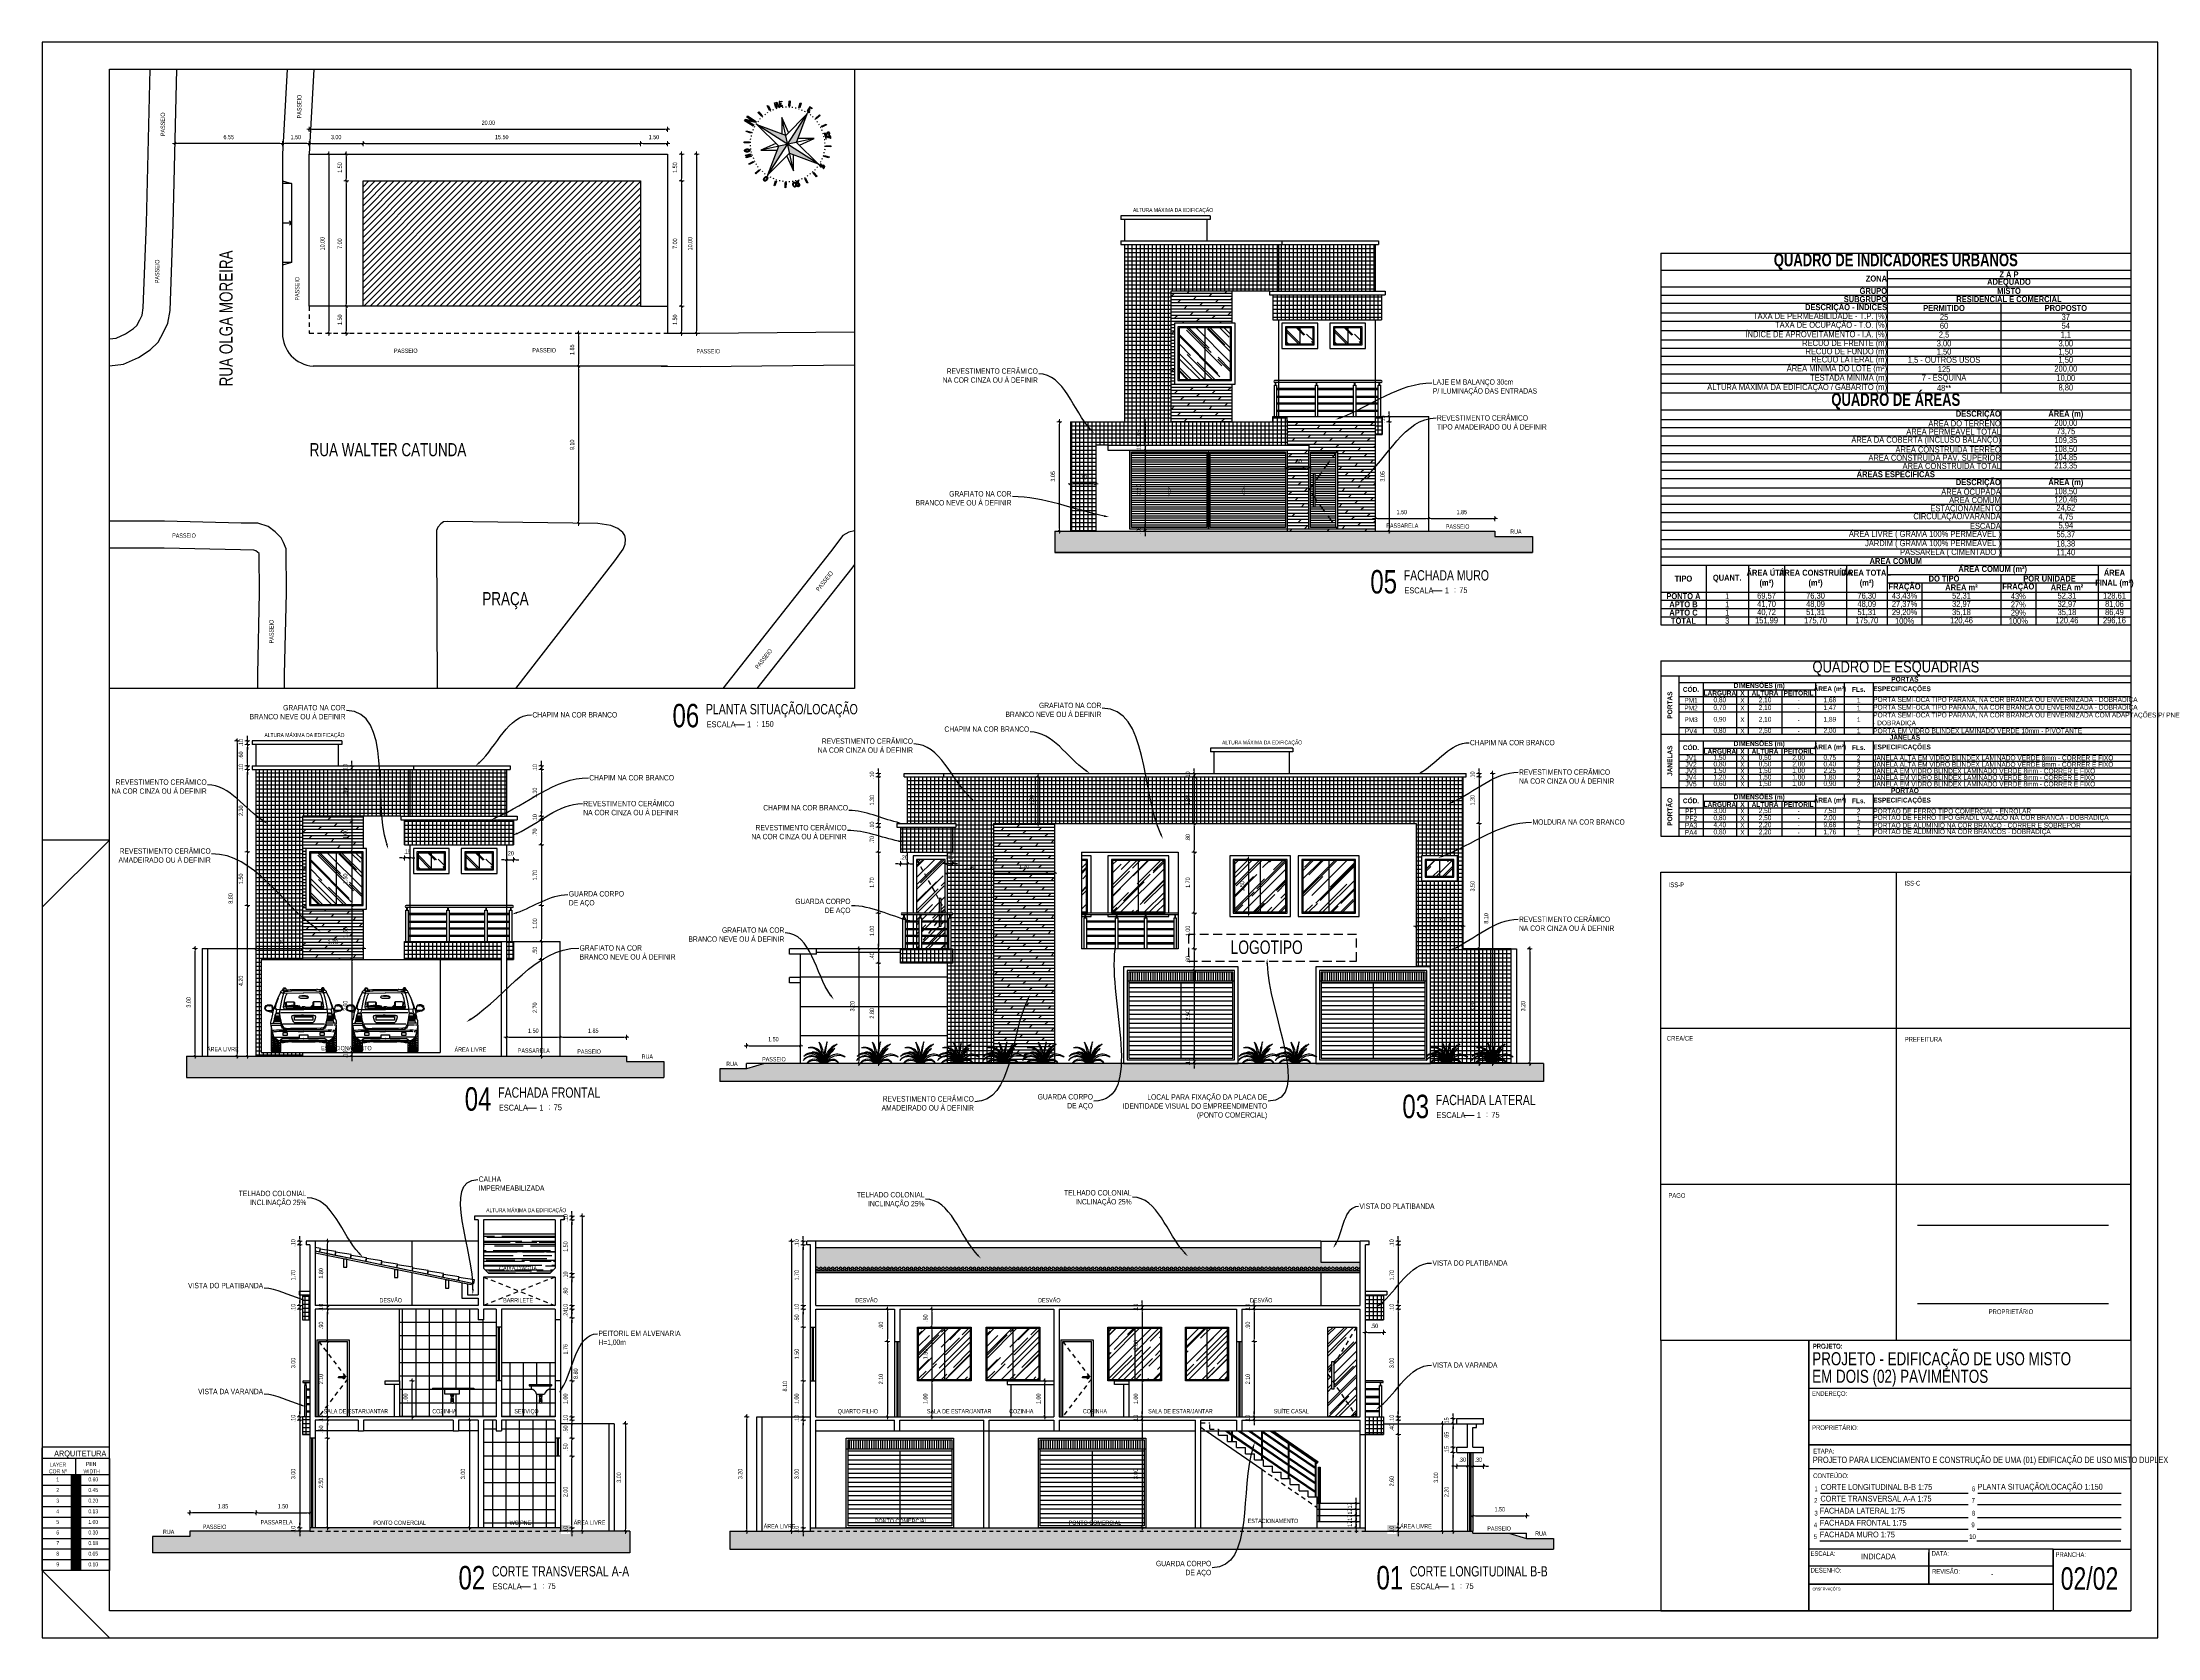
# Model space of a CAD drawing. Extents: x 425 to 531, y 796 to 840.
# Drawn here: x 472.1 to 531.2, y 795.7 to 840.3 of the extents above; entities that cross this region are included whole.
import ezdxf
from ezdxf import colors
from ezdxf.entities.mleader import LeaderData, LeaderLine
from ezdxf.enums import TextEntityAlignment as Align
from ezdxf.math import Vec2, Vec3

# ---------------------------------------------------------------- set-up
doc = ezdxf.new("R2010")
doc.units = 0
doc.header["$MEASUREMENT"] = 0
doc.header["$PDSIZE"] = -5
for name, pattern in [('CONTINU', [0]), ('DASHED2', [0.375, 0.25, -0.125]), ('HIDDEN', [0.375, 0.25, -0.125]), ('HIDDEN2', [0.1875, 0.125, -0.0625])]:
    doc.linetypes.add(name, pattern=pattern)
doc.layers.get('0').update_dxf_attribs({"linetype": 'CONTINUOUS'})
doc.layers.get('Defpoints').update_dxf_attribs({"linetype": 'CONTINUOUS'})
for name, color, linetype in [('AR-PIS', 1, 'CONTINUOUS'), ('AR-TXT', 1, 'CONTINUOUS'), ('BANHO_COZINHA', 7, 'CONTINUOUS'), ('COTA', 7, 'CONTINUOUS'), ('E-pen-y', 2, 'CONTINUOUS'), ('E-txt-g', 3, 'CONTINUOUS'), ('E-TXT-Y', 2, 'CONTINUOUS'), ('ESQUADRIA', 3, 'CONTINUOUS'), ('Indic_Corte_Vista', 2, 'CONTINUOUS'), ('PLANTAS', 8, 'CONTINUOUS'), ("PRANCHA - PROJETU'S", 7, 'CONTINUOUS'), ('TEXTO', 4, 'CONTINUOUS'), ('TXT', 2, 'CONTINUOUS'), ('VIGA H20', 2, 'CONTINUOUS')]:
    doc.layers.add(name, color=color, linetype=linetype)
for name, color, linetype, lineweight in [('E-Pen-C', 4, 'CONTINUOUS', 15), ('E-Pen-G', 3, 'CONTINUOUS', 30), ('E-Txt-W', 7, 'CONTINUOUS', 20)]:
    doc.layers.add(name, color=color, linetype=linetype, lineweight=lineweight)
doc.styles.add('F2', font='swisscl.ttf')
doc.styles.add('REG60', font='romans.shx', dxfattribs={"width": 0.8, "height": 0.15})
doc.styles.add('REG80', font='romans.shx', dxfattribs={"width": 0.8, "height": 0.2})
doc.dimstyles.new('DIMENSION-1', dxfattribs={"dimtxt": 0.11, "dimasz": 0.07, "dimexe": 1, "dimexo": 0, "dimgap": 0.12, "dimtad": 1, "dimzin": 7, "dimdsep": 46, "dimtxsty": 'F2', "dimblk1": 'TRACO', "dimblk2": 'TRACO', "dimsah": 1, "dimcen": 1, "dimse1": 1, "dimse2": 1, "dimclrd": 256, "dimclre": 256, "dimclrt": 6, "dimadec": 0, "dimazin": 0, "dimtfac": 1, "dimtix": 1, "dimtmove": 2, "dimatfit": 3, "dimldrblk": 'TRACO', "dimfxl": 1, "dimtolj": 1, "dimtzin": 0, "dimarcsym": 0})
pattern_1 = [(45, (-135.07313, -15.91917), (0.29698485, 0.7919596), [5.25, -0.7, 1.75, -0.35]), (45, (-134.8677, -15.46626), (-0.57664558, 0.08167083), [1.05, -0.1155, 2.1, -0.2625]), (45, (-135.15975, -15.58506), (1.1211178, 1.45275088), [2.8, -0.49, 1.4, -0.35])]
pattern_2 = [(180, (146.12021, 91.36676), (-1e-17, -0.1125), []), (270, (146.12021, 91.36676), (0.1125, -1e-17), [])]
pattern_3 = [(45, (58.53054, 29.9807), (0.29698485, 0.7919596), [5.25, -0.7, 1.75, -0.35]), (45, (58.73596, 30.4336), (-0.57664558, 0.08167083), [1.05, -0.1155, 2.1, -0.2625]), (45, (58.44392, 30.31482), (1.1211178, 1.45275088), [2.8, -0.49, 1.4, -0.35])]
pattern_4 = [(180, (-0.29994, 0.1), (-1e-17, -0.1125), []), (270, (-0.29994, 0.1), (0.1125, -1e-17), [])]
pattern_5 = [(90, (-255.0918, -8.078), (-0.375, 6e-17), []), (180, (-255.0918, -8.078), (-6e-17, -0.375), [])]

# ---------------------------------------------------------------- blocks, each defined once
blk = doc.blocks.new('TXT-AMB75')
at = {"layer": 'E-txt-g', "style": 'REG80', "width": 0.8, "flags": 8}
blk.add_attdef('TXT', text='', height=0.2, dxfattribs=at).set_placement((0.005, 0.296), align=Align.CENTER)
at = {"layer": 'E-Txt-W', "style": 'REG60', "width": 0.8, "flags": 8}
blk.add_attdef('TXT', text='', height=0.15, dxfattribs=at).set_placement((0.005, 0.027), align=Align.CENTER)
blk = doc.blocks.new('TRACO')
at = {"layer": 'E-Pen-C'}
for p, q in [((-1, 0), (1, 0)), ((0, 1), (0, -1))]:
    blk.add_line(p, q, dxfattribs=at)
at = {"layer": 'E-Pen-G'}
blk.add_line((-0.42, -0.42), (0.42, 0.42), dxfattribs=at)
blk = doc.blocks.new('*D72')
at = {"color": 4, "linetype": 'Continuous', "lineweight": -2, "transparency": 16777216}
blk.add_line((500.098, 801.978), (500.098, 802.838), dxfattribs=at)
at = {"layer": 'Defpoints', "color": 0, "linetype": 'CONTINU', "transparency": 16777216}
for p in [(499.143, 802.908), (500.098, 802.908), (499.143, 801.908)]:
    blk.add_point(p, dxfattribs=at)
at = {"color": 4, "linetype": 'CONTINU', "lineweight": -2, "transparency": 16777216, "xscale": 0.07, "yscale": 0.07, "zscale": 0.07}
for p, rotation in [((500.098, 802.908), 90), ((500.098, 801.908), 270)]:
    blk.add_blockref('TRACO', p, dxfattribs=dict(at, rotation=rotation))
at = {"color": 4, "linetype": 'CONTINU', "transparency": 16777216, "insert": (499.917, 802.408), "char_height": 0.12, "attachment_point": 5, "rotation": 90, "style": 'F2'}
blk.add_mtext('\\A1;1.00', dxfattribs=at)
blk = doc.blocks.new('*D73')
at = {"color": 4, "linetype": 'Continuous', "lineweight": -2, "transparency": 16777216}
for p, q in [((502.815, 805.078), (502.815, 805.148)), ((502.815, 805.008), (502.815, 804.908)), ((502.815, 804.838), (502.815, 804.768))]:
    blk.add_line(p, q, dxfattribs=at)
at = {"layer": 'Defpoints', "color": 0, "linetype": 'CONTINU', "transparency": 16777216}
for p in [(502.815, 804.908), (502.917, 805.008), (502.917, 804.908)]:
    blk.add_point(p, dxfattribs=at)
at = {"color": 4, "linetype": 'CONTINU', "lineweight": -2, "transparency": 16777216, "xscale": 0.07, "yscale": 0.07, "zscale": 0.07}
for p, rotation in [((502.815, 805.008), 270), ((502.815, 804.908), 90)]:
    blk.add_blockref('TRACO', p, dxfattribs=dict(at, rotation=rotation))
at = {"color": 4, "linetype": 'CONTINU', "transparency": 16777216, "insert": (502.633, 804.958), "char_height": 0.12, "attachment_point": 5, "rotation": 90, "style": 'F2'}
blk.add_mtext('\\A1;.10', dxfattribs=at)
blk = doc.blocks.new('*D74')
at = {"color": 4, "linetype": 'Continuous', "lineweight": -2, "transparency": 16777216}
blk.add_line((502.815, 804.838), (502.815, 802.978), dxfattribs=at)
at = {"layer": 'Defpoints', "color": 0, "linetype": 'CONTINU', "transparency": 16777216}
for p in [(502.917, 804.908), (501.856, 802.908), (502.815, 802.908)]:
    blk.add_point(p, dxfattribs=at)
at = {"color": 4, "linetype": 'CONTINU', "lineweight": -2, "transparency": 16777216, "xscale": 0.07, "yscale": 0.07, "zscale": 0.07}
for p, rotation in [((502.815, 804.908), 90), ((502.815, 802.908), 270)]:
    blk.add_blockref('TRACO', p, dxfattribs=dict(at, rotation=rotation))
at = {"color": 4, "linetype": 'CONTINU', "transparency": 16777216, "insert": (502.633, 803.908), "char_height": 0.12, "attachment_point": 5, "rotation": 90, "style": 'F2'}
blk.add_mtext('\\A1;2.00', dxfattribs=at)
blk = doc.blocks.new('*D75')
at = {"color": 4, "linetype": 'Continuous', "lineweight": -2, "transparency": 16777216}
blk.add_line((502.815, 802.838), (502.815, 801.978), dxfattribs=at)
at = {"layer": 'Defpoints', "color": 0, "linetype": 'CONTINU', "transparency": 16777216}
for p in [(501.856, 802.908), (502.293, 801.908), (502.815, 801.908)]:
    blk.add_point(p, dxfattribs=at)
at = {"color": 4, "linetype": 'CONTINU', "lineweight": -2, "transparency": 16777216, "xscale": 0.07, "yscale": 0.07, "zscale": 0.07}
for p, rotation in [((502.815, 802.908), 90), ((502.815, 801.908), 270)]:
    blk.add_blockref('TRACO', p, dxfattribs=dict(at, rotation=rotation))
at = {"color": 4, "linetype": 'CONTINU', "transparency": 16777216, "insert": (502.633, 802.408), "char_height": 0.12, "attachment_point": 5, "rotation": 90, "style": 'F2'}
blk.add_mtext('\\A1;1.00', dxfattribs=at)
blk = doc.blocks.new('*D76')
at = {"color": 4, "linetype": 'Continuous', "lineweight": -2, "transparency": 16777216}
for p, q in [((502.815, 801.978), (502.815, 802.048)), ((502.815, 801.908), (502.815, 801.808)), ((502.815, 801.738), (502.815, 801.668))]:
    blk.add_line(p, q, dxfattribs=at)
at = {"layer": 'Defpoints', "color": 0, "linetype": 'CONTINU', "transparency": 16777216}
for p in [(502.293, 801.908), (502.815, 801.808), (503.02, 801.808)]:
    blk.add_point(p, dxfattribs=at)
at = {"color": 4, "linetype": 'CONTINU', "lineweight": -2, "transparency": 16777216, "xscale": 0.07, "yscale": 0.07, "zscale": 0.07}
for p, rotation in [((502.815, 801.908), 270), ((502.815, 801.808), 90)]:
    blk.add_blockref('TRACO', p, dxfattribs=dict(at, rotation=rotation))
at = {"color": 4, "linetype": 'CONTINU', "transparency": 16777216, "insert": (502.633, 801.858), "char_height": 0.12, "attachment_point": 5, "rotation": 90, "style": 'F2'}
blk.add_mtext('\\A1;.10', dxfattribs=at)
blk = doc.blocks.new('*D77')
at = {"color": 4, "linetype": 'Continuous', "lineweight": -2, "transparency": 16777216}
blk.add_line((502.815, 801.738), (502.815, 798.878), dxfattribs=at)
at = {"layer": 'Defpoints', "color": 0, "linetype": 'CONTINU', "transparency": 16777216}
for p in [(503.02, 801.808), (502.815, 798.808), (504.298, 798.808)]:
    blk.add_point(p, dxfattribs=at)
at = {"color": 4, "linetype": 'CONTINU', "lineweight": -2, "transparency": 16777216, "xscale": 0.07, "yscale": 0.07, "zscale": 0.07}
for p, rotation in [((502.815, 801.808), 90), ((502.815, 798.808), 270)]:
    blk.add_blockref('TRACO', p, dxfattribs=dict(at, rotation=rotation))
at = {"color": 4, "linetype": 'CONTINU', "transparency": 16777216, "insert": (502.633, 800.308), "char_height": 0.12, "attachment_point": 5, "rotation": 90, "style": 'F2'}
blk.add_mtext('\\A1;3.00', dxfattribs=at)
blk = doc.blocks.new('*D78')
at = {"color": 4, "linetype": 'Continuous', "lineweight": -2, "transparency": 16777216}
for p, q in [((508.789, 799.05), (508.789, 799.12)), ((508.789, 798.808), (508.789, 798.98)), ((508.789, 798.738), (508.789, 798.668))]:
    blk.add_line(p, q, dxfattribs=at)
at = {"layer": 'Defpoints', "color": 0, "linetype": 'CONTINU', "transparency": 16777216}
for p in [(508.789, 798.98), (508.898, 798.98), (508.898, 798.808)]:
    blk.add_point(p, dxfattribs=at)
at = {"color": 4, "linetype": 'CONTINU', "lineweight": -2, "transparency": 16777216, "xscale": 0.07, "yscale": 0.07, "zscale": 0.07}
for p, rotation in [((508.789, 798.98), 270), ((508.789, 798.808), 90)]:
    blk.add_blockref('TRACO', p, dxfattribs=dict(at, rotation=rotation))
at = {"color": 4, "linetype": 'CONTINU', "transparency": 16777216, "insert": (508.609, 798.894), "char_height": 0.12, "attachment_point": 5, "rotation": 90, "style": 'F2'}
blk.add_mtext('\\A1;.17', dxfattribs=at)
blk = doc.blocks.new('*D79')
at = {"color": 4, "linetype": 'Continuous', "lineweight": -2, "transparency": 16777216}
for p, q in [((508.789, 799.222), (508.789, 799.292)), ((508.789, 798.98), (508.789, 799.152)), ((508.789, 798.91), (508.789, 798.84))]:
    blk.add_line(p, q, dxfattribs=at)
at = {"layer": 'Defpoints', "color": 0, "linetype": 'CONTINU', "transparency": 16777216}
for p in [(508.789, 799.152), (508.898, 799.152), (508.898, 798.98)]:
    blk.add_point(p, dxfattribs=at)
at = {"color": 4, "linetype": 'CONTINU', "lineweight": -2, "transparency": 16777216, "xscale": 0.07, "yscale": 0.07, "zscale": 0.07}
for p, rotation in [((508.789, 799.152), 270), ((508.789, 798.98), 90)]:
    blk.add_blockref('TRACO', p, dxfattribs=dict(at, rotation=rotation))
at = {"color": 4, "linetype": 'CONTINU', "transparency": 16777216, "insert": (508.609, 799.066), "char_height": 0.12, "attachment_point": 5, "rotation": 90, "style": 'F2'}
blk.add_mtext('\\A1;.17', dxfattribs=at)
blk = doc.blocks.new('*D80')
at = {"color": 4, "linetype": 'Continuous', "lineweight": -2, "transparency": 16777216}
for p, q in [((508.789, 799.394), (508.789, 799.464)), ((508.789, 799.152), (508.789, 799.324)), ((508.789, 799.082), (508.789, 799.012))]:
    blk.add_line(p, q, dxfattribs=at)
at = {"layer": 'Defpoints', "color": 0, "linetype": 'CONTINU', "transparency": 16777216}
for p in [(508.789, 799.324), (508.898, 799.324), (508.898, 799.152)]:
    blk.add_point(p, dxfattribs=at)
at = {"color": 4, "linetype": 'CONTINU', "lineweight": -2, "transparency": 16777216, "xscale": 0.07, "yscale": 0.07, "zscale": 0.07}
for p, rotation in [((508.789, 799.324), 270), ((508.789, 799.152), 90)]:
    blk.add_blockref('TRACO', p, dxfattribs=dict(at, rotation=rotation))
at = {"color": 4, "linetype": 'CONTINU', "transparency": 16777216, "insert": (508.609, 799.238), "char_height": 0.12, "attachment_point": 5, "rotation": 90, "style": 'F2'}
blk.add_mtext('\\A1;.17', dxfattribs=at)
blk = doc.blocks.new('*D81')
at = {"color": 4, "linetype": 'Continuous', "lineweight": -2, "transparency": 16777216}
for p, q in [((508.789, 799.567), (508.789, 799.637)), ((508.789, 799.324), (508.789, 799.497)), ((508.789, 799.254), (508.789, 799.184))]:
    blk.add_line(p, q, dxfattribs=at)
at = {"layer": 'Defpoints', "color": 0, "linetype": 'CONTINU', "transparency": 16777216}
for p in [(508.789, 799.497), (508.898, 799.497), (508.898, 799.324)]:
    blk.add_point(p, dxfattribs=at)
at = {"color": 4, "linetype": 'CONTINU', "lineweight": -2, "transparency": 16777216, "xscale": 0.07, "yscale": 0.07, "zscale": 0.07}
for p, rotation in [((508.789, 799.497), 270), ((508.789, 799.324), 90)]:
    blk.add_blockref('TRACO', p, dxfattribs=dict(at, rotation=rotation))
at = {"color": 4, "linetype": 'CONTINU', "transparency": 16777216, "insert": (508.609, 799.41), "char_height": 0.12, "attachment_point": 5, "rotation": 90, "style": 'F2'}
blk.add_mtext('\\A1;.17', dxfattribs=at)
blk = doc.blocks.new('*D82')
at = {"color": 4, "linetype": 'Continuous', "lineweight": -2, "transparency": 16777216}
for p, q in [((509.963, 806.878), (509.963, 806.948)), ((509.963, 806.808), (509.963, 806.708)), ((509.963, 806.638), (509.963, 806.568))]:
    blk.add_line(p, q, dxfattribs=at)
at = {"layer": 'Defpoints', "color": 0, "linetype": 'CONTINU', "transparency": 16777216}
for p in [(509.148, 806.808), (509.148, 806.708), (509.963, 806.708)]:
    blk.add_point(p, dxfattribs=at)
at = {"color": 4, "linetype": 'CONTINU', "lineweight": -2, "transparency": 16777216, "xscale": 0.07, "yscale": 0.07, "zscale": 0.07}
for p, rotation in [((509.963, 806.808), 270), ((509.963, 806.708), 90)]:
    blk.add_blockref('TRACO', p, dxfattribs=dict(at, rotation=rotation))
at = {"color": 4, "linetype": 'CONTINU', "transparency": 16777216, "insert": (509.781, 806.758), "char_height": 0.12, "attachment_point": 5, "rotation": 90, "style": 'F2'}
blk.add_mtext('\\A1;.10', dxfattribs=at)
blk = doc.blocks.new('*D83')
at = {"color": 4, "linetype": 'Continuous', "lineweight": -2, "transparency": 16777216}
blk.add_line((509.963, 806.638), (509.963, 805.078), dxfattribs=at)
at = {"layer": 'Defpoints', "color": 0, "linetype": 'CONTINU', "transparency": 16777216}
for p in [(509.148, 806.708), (508.898, 805.008), (509.963, 805.008)]:
    blk.add_point(p, dxfattribs=at)
at = {"color": 4, "linetype": 'CONTINU', "lineweight": -2, "transparency": 16777216, "xscale": 0.07, "yscale": 0.07, "zscale": 0.07}
for p, rotation in [((509.963, 806.708), 90), ((509.963, 805.008), 270)]:
    blk.add_blockref('TRACO', p, dxfattribs=dict(at, rotation=rotation))
at = {"color": 4, "linetype": 'CONTINU', "transparency": 16777216, "insert": (509.781, 805.858), "char_height": 0.12, "attachment_point": 5, "rotation": 90, "style": 'F2'}
blk.add_mtext('\\A1;1.70', dxfattribs=at)
blk = doc.blocks.new('*D84')
at = {"color": 4, "linetype": 'Continuous', "lineweight": -2, "transparency": 16777216}
for p, q in [((509.963, 805.078), (509.963, 805.148)), ((509.963, 805.008), (509.963, 804.908)), ((509.963, 804.838), (509.963, 804.768))]:
    blk.add_line(p, q, dxfattribs=at)
at = {"layer": 'Defpoints', "color": 0, "linetype": 'CONTINU', "transparency": 16777216}
for p in [(508.898, 805.008), (508.898, 804.908), (509.963, 804.908)]:
    blk.add_point(p, dxfattribs=at)
at = {"color": 4, "linetype": 'CONTINU', "lineweight": -2, "transparency": 16777216, "xscale": 0.07, "yscale": 0.07, "zscale": 0.07}
for p, rotation in [((509.963, 805.008), 270), ((509.963, 804.908), 90)]:
    blk.add_blockref('TRACO', p, dxfattribs=dict(at, rotation=rotation))
at = {"color": 4, "linetype": 'CONTINU', "transparency": 16777216, "insert": (509.781, 804.958), "char_height": 0.12, "attachment_point": 5, "rotation": 90, "style": 'F2'}
blk.add_mtext('\\A1;.10', dxfattribs=at)
blk = doc.blocks.new('*D85')
at = {"color": 4, "linetype": 'Continuous', "lineweight": -2, "transparency": 16777216}
blk.add_line((509.963, 804.838), (509.963, 801.978), dxfattribs=at)
at = {"layer": 'Defpoints', "color": 0, "linetype": 'CONTINU', "transparency": 16777216}
for p in [(508.898, 804.908), (508.898, 801.908), (509.963, 801.908)]:
    blk.add_point(p, dxfattribs=at)
at = {"color": 4, "linetype": 'CONTINU', "lineweight": -2, "transparency": 16777216, "xscale": 0.07, "yscale": 0.07, "zscale": 0.07}
for p, rotation in [((509.963, 804.908), 90), ((509.963, 801.908), 270)]:
    blk.add_blockref('TRACO', p, dxfattribs=dict(at, rotation=rotation))
at = {"color": 4, "linetype": 'CONTINU', "transparency": 16777216, "insert": (509.781, 803.408), "char_height": 0.12, "attachment_point": 5, "rotation": 90, "style": 'F2'}
blk.add_mtext('\\A1;3.00', dxfattribs=at)
blk = doc.blocks.new('*D86')
at = {"color": 4, "linetype": 'Continuous', "lineweight": -2, "transparency": 16777216}
for p, q in [((509.963, 801.978), (509.963, 802.048)), ((509.963, 801.908), (509.963, 801.808)), ((509.963, 801.738), (509.963, 801.668))]:
    blk.add_line(p, q, dxfattribs=at)
at = {"layer": 'Defpoints', "color": 0, "linetype": 'CONTINU', "transparency": 16777216}
for p in [(508.898, 801.908), (508.898, 801.808), (509.963, 801.808)]:
    blk.add_point(p, dxfattribs=at)
at = {"color": 4, "linetype": 'CONTINU', "lineweight": -2, "transparency": 16777216, "xscale": 0.07, "yscale": 0.07, "zscale": 0.07}
for p, rotation in [((509.963, 801.908), 270), ((509.963, 801.808), 90)]:
    blk.add_blockref('TRACO', p, dxfattribs=dict(at, rotation=rotation))
at = {"color": 4, "linetype": 'CONTINU', "transparency": 16777216, "insert": (509.781, 801.858), "char_height": 0.12, "attachment_point": 5, "rotation": 90, "style": 'F2'}
blk.add_mtext('\\A1;.10', dxfattribs=at)
blk = doc.blocks.new('*D87')
at = {"color": 4, "linetype": 'Continuous', "lineweight": -2, "transparency": 16777216}
for p, q in [((509.963, 801.878), (509.963, 801.948)), ((509.963, 801.808), (509.963, 801.408)), ((509.963, 801.338), (509.963, 801.268))]:
    blk.add_line(p, q, dxfattribs=at)
at = {"layer": 'Defpoints', "color": 0, "linetype": 'CONTINU', "transparency": 16777216}
for p in [(508.898, 801.808), (509.048, 801.408), (509.963, 801.408)]:
    blk.add_point(p, dxfattribs=at)
at = {"color": 4, "linetype": 'CONTINU', "lineweight": -2, "transparency": 16777216, "xscale": 0.07, "yscale": 0.07, "zscale": 0.07}
for p, rotation in [((509.963, 801.808), 270), ((509.963, 801.408), 90)]:
    blk.add_blockref('TRACO', p, dxfattribs=dict(at, rotation=rotation))
at = {"color": 4, "linetype": 'CONTINU', "transparency": 16777216, "insert": (509.781, 801.608), "char_height": 0.12, "attachment_point": 5, "rotation": 90, "style": 'F2'}
blk.add_mtext('\\A1;.40', dxfattribs=at)
blk = doc.blocks.new('*D88')
at = {"color": 4, "linetype": 'Continuous', "lineweight": -2, "transparency": 16777216}
blk.add_line((509.963, 801.338), (509.963, 798.878), dxfattribs=at)
at = {"layer": 'Defpoints', "color": 0, "linetype": 'CONTINU', "transparency": 16777216}
for p in [(509.048, 801.408), (509.048, 798.808), (509.963, 798.808)]:
    blk.add_point(p, dxfattribs=at)
at = {"color": 4, "linetype": 'CONTINU', "lineweight": -2, "transparency": 16777216, "xscale": 0.07, "yscale": 0.07, "zscale": 0.07}
for p, rotation in [((509.963, 801.408), 90), ((509.963, 798.808), 270)]:
    blk.add_blockref('TRACO', p, dxfattribs=dict(at, rotation=rotation))
at = {"color": 4, "linetype": 'CONTINU', "transparency": 16777216, "insert": (509.781, 800.108), "char_height": 0.12, "attachment_point": 5, "rotation": 90, "style": 'F2'}
blk.add_mtext('\\A1;2.60', dxfattribs=at)
blk = doc.blocks.new('*D89')
at = {"color": 4, "linetype": 'Continuous', "lineweight": -2, "transparency": 16777216}
for p, q in [((509.963, 798.878), (509.963, 798.948)), ((509.963, 798.808), (509.963, 798.708)), ((509.963, 798.638), (509.963, 798.568))]:
    blk.add_line(p, q, dxfattribs=at)
at = {"layer": 'Defpoints', "color": 0, "linetype": 'CONTINU', "transparency": 16777216}
for p in [(509.048, 798.808), (509.048, 798.708), (509.963, 798.708)]:
    blk.add_point(p, dxfattribs=at)
at = {"color": 4, "linetype": 'CONTINU', "lineweight": -2, "transparency": 16777216, "xscale": 0.07, "yscale": 0.07, "zscale": 0.07}
for p, rotation in [((509.963, 798.808), 270), ((509.963, 798.708), 90)]:
    blk.add_blockref('TRACO', p, dxfattribs=dict(at, rotation=rotation))
at = {"color": 4, "linetype": 'CONTINU', "transparency": 16777216, "insert": (509.781, 798.758), "char_height": 0.12, "attachment_point": 5, "rotation": 90, "style": 'F2'}
blk.add_mtext('\\A1;.10', dxfattribs=at)
blk = doc.blocks.new('*D90')
at = {"color": 4, "linetype": 'Continuous', "lineweight": -2, "transparency": 16777216}
blk.add_line((511.197, 798.778), (511.197, 801.638), dxfattribs=at)
at = {"layer": 'Defpoints', "color": 0, "linetype": 'CONTINU', "transparency": 16777216}
for p in [(509.048, 801.708), (511.197, 801.708), (509.048, 798.708)]:
    blk.add_point(p, dxfattribs=at)
at = {"color": 4, "linetype": 'CONTINU', "lineweight": -2, "transparency": 16777216, "xscale": 0.07, "yscale": 0.07, "zscale": 0.07}
for p, rotation in [((511.197, 801.708), 90), ((511.197, 798.708), 270)]:
    blk.add_blockref('TRACO', p, dxfattribs=dict(at, rotation=rotation))
at = {"color": 4, "linetype": 'CONTINU', "transparency": 16777216, "insert": (511.016, 800.208), "char_height": 0.12, "attachment_point": 5, "rotation": 90, "style": 'F2'}
blk.add_mtext('\\A1;3.00', dxfattribs=at)
blk = doc.blocks.new('*D91')
at = {"color": 4, "linetype": 'Continuous', "lineweight": -2, "transparency": 16777216}
blk.add_line((509.118, 804.26), (509.479, 804.26), dxfattribs=at)
at = {"layer": 'Defpoints', "color": 0, "linetype": 'CONTINU', "transparency": 16777216}
for p in [(509.048, 804.608), (509.549, 804.608), (509.549, 804.26)]:
    blk.add_point(p, dxfattribs=at)
at = {"color": 4, "linetype": 'CONTINU', "lineweight": -2, "transparency": 16777216, "xscale": 0.07, "yscale": 0.07, "zscale": 0.07, "rotation": 180}
blk.add_blockref('TRACO', (509.048, 804.26), dxfattribs=at)
at = {"color": 4, "linetype": 'CONTINU', "lineweight": -2, "transparency": 16777216, "xscale": 0.07, "yscale": 0.07, "zscale": 0.07}
blk.add_blockref('TRACO', (509.549, 804.26), dxfattribs=at)
at = {"color": 4, "linetype": 'CONTINU', "transparency": 16777216, "insert": (509.298, 804.441), "char_height": 0.12, "attachment_point": 5, "style": 'F2'}
blk.add_mtext('\\A1;.50', dxfattribs=at)
blk = doc.blocks.new('IND_DES')
at = {"layer": 'E-Txt-W', "color": 7}
blk.add_line((0.027, -0.243), (0.198, -0.243), dxfattribs=at)
at = {"layer": 'E-txt-g', "color": 7, "style": 'F2'}
for s, p in [('ESCALA', (-0.446, -0.286)), ('1', (0.243, -0.286)), (':', (0.399, -0.271))]:
    blk.add_text(s, height=0.1, dxfattribs=at).set_placement(p)
blk.add_attdef('ESCALA', (0.49, -0.281), '', height=0.1, dxfattribs=at)
at = {"layer": 'E-Txt-W', "color": 6, "style": 'F2'}
blk.add_attdef('00', text='', height=0.4, dxfattribs=at).set_placement((-0.708, -0.288), align=Align.CENTER)
at = {"layer": 'E-TXT-Y', "color": 7, "style": 'F2'}
for tag, p in [('DESENHO', (-0.458, -0.066)), ('PROJETO', (-0.456, 0.183))]:
    blk.add_attdef(tag, p, '', height=0.175, dxfattribs=at)
blk = doc.blocks.new('*D92')
at = {"color": 4, "linetype": 'Continuous', "lineweight": -2, "transparency": 16777216}
blk.add_line((500.501, 826.709), (500.501, 829.619), dxfattribs=at)
at = {"layer": 'Defpoints', "color": 0, "linetype": 'CONTINU', "transparency": 16777216}
for p in [(500.501, 829.689), (500.815, 829.689), (500.815, 826.639)]:
    blk.add_point(p, dxfattribs=at)
at = {"color": 4, "linetype": 'CONTINU', "lineweight": -2, "transparency": 16777216, "xscale": 0.07, "yscale": 0.07, "zscale": 0.07}
for p, rotation in [((500.501, 829.689), 90), ((500.501, 826.639), 270)]:
    blk.add_blockref('TRACO', p, dxfattribs=dict(at, rotation=rotation))
at = {"color": 4, "linetype": 'CONTINU', "transparency": 16777216, "insert": (500.32, 828.164), "char_height": 0.12, "attachment_point": 5, "rotation": 90, "style": 'F2'}
blk.add_mtext('\\A1;3.05', dxfattribs=at)
blk = doc.blocks.new('*D93')
at = {"color": 4, "linetype": 'Continuous', "lineweight": -2, "transparency": 16777216}
blk.add_line((501.445, 827.961), (500.885, 827.961), dxfattribs=at)
at = {"layer": 'Defpoints', "color": 0, "linetype": 'CONTINU', "transparency": 16777216}
for p in [(500.815, 829.039), (501.515, 829.039), (500.815, 827.961)]:
    blk.add_point(p, dxfattribs=at)
at = {"color": 4, "linetype": 'CONTINU', "lineweight": -2, "transparency": 16777216, "xscale": 0.07, "yscale": 0.07, "zscale": 0.07, "rotation": 180}
blk.add_blockref('TRACO', (500.815, 827.961), dxfattribs=at)
at = {"color": 4, "linetype": 'CONTINU', "lineweight": -2, "transparency": 16777216, "xscale": 0.07, "yscale": 0.07, "zscale": 0.07}
blk.add_blockref('TRACO', (501.515, 827.961), dxfattribs=at)
at = {"color": 4, "linetype": 'CONTINU', "transparency": 16777216, "insert": (501.165, 828.143), "char_height": 0.12, "attachment_point": 5, "style": 'F2'}
blk.add_mtext('\\A1;.70', dxfattribs=at)
blk = doc.blocks.new('*D94')
at = {"color": 4, "linetype": 'Continuous', "lineweight": -2, "transparency": 16777216}
blk.add_line((502.897, 829.619), (502.897, 829.109), dxfattribs=at)
at = {"layer": 'Defpoints', "color": 0, "linetype": 'CONTINU', "transparency": 16777216}
for p in [(502.599, 829.689), (502.599, 829.039), (502.897, 829.039)]:
    blk.add_point(p, dxfattribs=at)
at = {"color": 4, "linetype": 'CONTINU', "lineweight": -2, "transparency": 16777216, "xscale": 0.07, "yscale": 0.07, "zscale": 0.07}
for p, rotation in [((502.897, 829.689), 90), ((502.897, 829.039), 270)]:
    blk.add_blockref('TRACO', p, dxfattribs=dict(at, rotation=rotation))
at = {"color": 4, "linetype": 'CONTINU', "transparency": 16777216, "insert": (502.715, 829.364), "char_height": 0.12, "attachment_point": 5, "rotation": 90, "style": 'F2'}
blk.add_mtext('\\A1;.65', dxfattribs=at)
blk = doc.blocks.new('*D95')
at = {"color": 4, "linetype": 'Continuous', "lineweight": -2, "transparency": 16777216}
for p, q in [((502.897, 829.109), (502.897, 829.179)), ((502.897, 829.039), (502.897, 828.889)), ((502.897, 828.819), (502.897, 828.749))]:
    blk.add_line(p, q, dxfattribs=at)
at = {"layer": 'Defpoints', "color": 0, "linetype": 'CONTINU', "transparency": 16777216}
for p in [(501.865, 828.889), (502.599, 829.039), (502.897, 828.889)]:
    blk.add_point(p, dxfattribs=at)
at = {"color": 4, "linetype": 'CONTINU', "lineweight": -2, "transparency": 16777216, "xscale": 0.07, "yscale": 0.07, "zscale": 0.07}
for p, rotation in [((502.897, 829.039), 270), ((502.897, 828.889), 90)]:
    blk.add_blockref('TRACO', p, dxfattribs=dict(at, rotation=rotation))
at = {"color": 4, "linetype": 'CONTINU', "transparency": 16777216, "insert": (502.715, 828.964), "char_height": 0.12, "attachment_point": 5, "rotation": 90, "style": 'F2'}
blk.add_mtext('\\A1;.15', dxfattribs=at)
blk = doc.blocks.new('*D96')
at = {"color": 4, "linetype": 'Continuous', "lineweight": -2, "transparency": 16777216}
blk.add_line((502.897, 828.819), (502.897, 826.759), dxfattribs=at)
at = {"layer": 'Defpoints', "color": 0, "linetype": 'CONTINU', "transparency": 16777216}
for p in [(501.865, 828.889), (502.465, 826.689), (502.897, 826.689)]:
    blk.add_point(p, dxfattribs=at)
at = {"color": 4, "linetype": 'CONTINU', "lineweight": -2, "transparency": 16777216, "xscale": 0.07, "yscale": 0.07, "zscale": 0.07}
for p, rotation in [((502.897, 828.889), 90), ((502.897, 826.689), 270)]:
    blk.add_blockref('TRACO', p, dxfattribs=dict(at, rotation=rotation))
at = {"color": 4, "linetype": 'CONTINU', "transparency": 16777216, "insert": (502.715, 827.789), "char_height": 0.12, "attachment_point": 5, "rotation": 90, "style": 'F2'}
blk.add_mtext('\\A1;2.20', dxfattribs=at)
blk = doc.blocks.new('*D97')
at = {"color": 4, "linetype": 'Continuous', "lineweight": -2, "transparency": 16777216}
for p, q in [((502.897, 826.759), (502.897, 826.829)), ((502.897, 826.689), (502.897, 826.639)), ((502.897, 826.569), (502.897, 826.499))]:
    blk.add_line(p, q, dxfattribs=at)
at = {"layer": 'Defpoints', "color": 0, "linetype": 'CONTINU', "transparency": 16777216}
for p in [(502.465, 826.689), (502.465, 826.639), (502.897, 826.639)]:
    blk.add_point(p, dxfattribs=at)
at = {"color": 4, "linetype": 'CONTINU', "lineweight": -2, "transparency": 16777216, "xscale": 0.07, "yscale": 0.07, "zscale": 0.07}
for p, rotation in [((502.897, 826.689), 270), ((502.897, 826.639), 90)]:
    blk.add_blockref('TRACO', p, dxfattribs=dict(at, rotation=rotation))
at = {"color": 4, "linetype": 'CONTINU', "transparency": 16777216, "insert": (502.715, 826.664), "char_height": 0.12, "attachment_point": 5, "rotation": 90, "style": 'F2'}
blk.add_mtext('\\A1;.05', dxfattribs=at)
blk = doc.blocks.new('*D98')
at = {"color": 4, "linetype": 'Continuous', "lineweight": -2, "transparency": 16777216}
for p, q in [((509.708, 829.909), (509.708, 829.979)), ((509.708, 829.839), (509.708, 829.689)), ((509.708, 829.619), (509.708, 829.549))]:
    blk.add_line(p, q, dxfattribs=at)
at = {"layer": 'Defpoints', "color": 0, "linetype": 'CONTINU', "transparency": 16777216}
for p in [(509.315, 829.839), (509.315, 829.689), (509.708, 829.689)]:
    blk.add_point(p, dxfattribs=at)
at = {"color": 4, "linetype": 'CONTINU', "lineweight": -2, "transparency": 16777216, "xscale": 0.07, "yscale": 0.07, "zscale": 0.07}
for p, rotation in [((509.708, 829.839), 270), ((509.708, 829.689), 90)]:
    blk.add_blockref('TRACO', p, dxfattribs=dict(at, rotation=rotation))
at = {"color": 4, "linetype": 'CONTINU', "transparency": 16777216, "insert": (509.527, 829.764), "char_height": 0.12, "attachment_point": 5, "rotation": 90, "style": 'F2'}
blk.add_mtext('\\A1;.15', dxfattribs=at)
blk = doc.blocks.new('*D99')
at = {"color": 4, "linetype": 'Continuous', "lineweight": -2, "transparency": 16777216}
blk.add_line((509.708, 829.619), (509.708, 826.709), dxfattribs=at)
at = {"layer": 'Defpoints', "color": 0, "linetype": 'CONTINU', "transparency": 16777216}
for p in [(509.315, 829.689), (509.315, 826.639), (509.708, 826.639)]:
    blk.add_point(p, dxfattribs=at)
at = {"color": 4, "linetype": 'CONTINU', "lineweight": -2, "transparency": 16777216, "xscale": 0.07, "yscale": 0.07, "zscale": 0.07}
for p, rotation in [((509.708, 829.689), 90), ((509.708, 826.639), 270)]:
    blk.add_blockref('TRACO', p, dxfattribs=dict(at, rotation=rotation))
at = {"color": 4, "linetype": 'CONTINU', "transparency": 16777216, "insert": (509.526, 828.164), "char_height": 0.12, "attachment_point": 5, "rotation": 90, "style": 'F2'}
blk.add_mtext('\\A1;3.05', dxfattribs=at)
blk = doc.blocks.new('*D100')
at = {"color": 4, "linetype": 'Continuous', "lineweight": -2, "transparency": 16777216}
blk.add_line((506.935, 828.407), (507.395, 828.407), dxfattribs=at)
at = {"layer": 'Defpoints', "color": 0, "linetype": 'CONTINU', "transparency": 16777216}
for p in [(506.865, 828.889), (507.465, 828.889), (507.465, 828.407)]:
    blk.add_point(p, dxfattribs=at)
at = {"color": 4, "linetype": 'CONTINU', "lineweight": -2, "transparency": 16777216, "xscale": 0.07, "yscale": 0.07, "zscale": 0.07, "rotation": 180}
blk.add_blockref('TRACO', (506.865, 828.407), dxfattribs=at)
at = {"color": 4, "linetype": 'CONTINU', "lineweight": -2, "transparency": 16777216, "xscale": 0.07, "yscale": 0.07, "zscale": 0.07}
blk.add_blockref('TRACO', (507.465, 828.407), dxfattribs=at)
at = {"color": 4, "linetype": 'CONTINU', "transparency": 16777216, "insert": (507.165, 828.588), "char_height": 0.12, "attachment_point": 5, "style": 'F2'}
blk.add_mtext('\\A1;.60', dxfattribs=at)
blk = doc.blocks.new('Seta')
at = {"const_width": 2}
blk.add_lwpolyline([(10, 15), (10, 26), (25, 0), (10, -26), (10, -15), (10, -15), (10, 15)], close=True, dxfattribs=at)
blk = doc.blocks.new('Austin Mini arrière')
at = {"color": 8, "linetype": 'Continuous', "flags": 128}
for points in [[(0.031, -28.956), (0.048, -28.924)], [(0.041, -28.947), (0.049, -28.948)], [(0.048, -28.924), (0.062, -28.904)], [(0.062, -28.904), (0.086, -28.89)], [(0.08, -28.892), (0.088, -28.883)], [(0.086, -28.89), (0.097, -28.888)], [(0.088, -28.883), (0.092, -28.875)], [(0.092, -28.875), (0.097, -28.863)], [(0.097, -28.863), (0.106, -28.846)], [(0.097, -28.888), (0.113, -28.885)], [(0.106, -28.846), (0.118, -28.829)], [(0.113, -28.885), (0.125, -28.883)], [(0.118, -28.829), (0.129, -28.82)], [(0.125, -28.883), (0.13, -28.872)], [(0.125, -28.885), (0.125, -28.883)], [(0.127, -28.89), (0.125, -28.885)], [(0.13, -28.898), (0.127, -28.89)], [(0.142, -28.918), (0.128, -28.965)], [(0.128, -28.954), (0.13, -28.944)], [(0.129, -28.82), (0.141, -28.818)], [(0.13, -28.872), (0.137, -28.859)], [(0.132, -28.909), (0.13, -28.898)], [(0.13, -28.944), (0.132, -28.935)], [(0.132, -28.919), (0.132, -28.909)], [(0.132, -28.928), (0.132, -28.919)], [(0.132, -28.935), (0.132, -28.928)], [(0.137, -28.859), (0.141, -28.853)], [(0.138, -28.869), (0.139, -28.855)], [(0.138, -28.879), (0.138, -28.869)], [(0.138, -28.892), (0.138, -28.879)], [(0.139, -28.906), (0.138, -28.892)], [(0.139, -28.855), (0.142, -28.84)], [(0.139, -28.906), (0.149, -28.905)], [(0.141, -28.818), (0.155, -28.818)], [(0.142, -28.84), (0.148, -28.831)], [(0.16, -28.916), (0.142, -28.918)], [(0.148, -28.831), (0.158, -28.828)], [(0.149, -28.905), (0.169, -28.905)], [(0.155, -28.818), (0.167, -28.823)], [(0.158, -28.828), (0.17, -28.829)], [(0.201, -28.911), (0.16, -28.916)], [(0.167, -28.823), (0.175, -28.832)], [(0.169, -28.905), (0.18, -28.904)], [(0.17, -28.829), (0.179, -28.838)], [(0.175, -28.832), (0.179, -28.841)], [(0.179, -28.841), (0.181, -28.852)], [(0.181, -28.852), (0.18, -28.871)], [(0.18, -28.876), (0.248, -28.871)], [(0.18, -28.871), (0.18, -28.893)], [(0.18, -28.893), (0.18, -28.904)], [(0.247, -28.908), (0.201, -28.911)], [(0.432, -28.897), (0.247, -28.908)], [(0.248, -28.871), (0.299, -28.868)], [(0.299, -28.868), (0.319, -28.868)], [(0.321, -28.874), (0.319, -28.868)], [(0.342, -28.873), (0.321, -28.874)], [(0.345, -28.868), (0.342, -28.873)], [(0.494, -28.863), (0.345, -28.868)], [(0.589, -28.894), (0.432, -28.897)], [(0.498, -28.869), (0.494, -28.863)], [(0.52, -28.869), (0.498, -28.869)], [(0.526, -28.861), (0.52, -28.869)], [(0.673, -28.861), (0.526, -28.861)], [(0.68, -28.893), (0.589, -28.894)], [(0.675, -28.866), (0.673, -28.861)], [(0.687, -28.866), (0.675, -28.866)], [(0.771, -28.894), (0.68, -28.893)], [(0.689, -28.861), (0.687, -28.866)], [(0.837, -28.861), (0.689, -28.861)], [(0.929, -28.897), (0.771, -28.894)], [(0.842, -28.869), (0.837, -28.861)], [(0.864, -28.869), (0.842, -28.869)], [(0.869, -28.863), (0.864, -28.869)], [(1.017, -28.868), (0.869, -28.863)], [(1.115, -28.908), (0.929, -28.897)], [(1.02, -28.873), (1.017, -28.868)], [(1.042, -28.874), (1.02, -28.873)], [(1.044, -28.868), (1.042, -28.874)], [(1.062, -28.868), (1.044, -28.868)], [(1.11, -28.871), (1.062, -28.868)], [(1.177, -28.876), (1.11, -28.871)], [(1.162, -28.911), (1.115, -28.908)], [(1.203, -28.916), (1.162, -28.911)], [(1.183, -28.841), (1.182, -28.852)], [(1.182, -28.852), (1.182, -28.871)], [(1.182, -28.871), (1.183, -28.893)], [(1.188, -28.832), (1.183, -28.841)], [(1.183, -28.893), (1.183, -28.904)], [(1.194, -28.905), (1.183, -28.904)], [(1.193, -28.829), (1.184, -28.838)], [(1.196, -28.823), (1.188, -28.832)], [(1.204, -28.828), (1.193, -28.829)], [(1.213, -28.905), (1.194, -28.905)], [(1.197, -28.822), (1.196, -28.823)], [(1.2, -28.821), (1.197, -28.822)], [(1.202, -28.82), (1.2, -28.821)], [(1.212, -28.818), (1.202, -28.82)], [(1.221, -28.918), (1.203, -28.916)], [(1.215, -28.831), (1.204, -28.828)], [(1.224, -28.818), (1.212, -28.818)], [(1.223, -28.906), (1.213, -28.905)], [(1.221, -28.84), (1.215, -28.831)], [(1.223, -28.855), (1.221, -28.84)], [(1.235, -28.965), (1.221, -28.918)], [(1.226, -28.859), (1.222, -28.853)], [(1.224, -28.869), (1.223, -28.855)], [(1.223, -28.906), (1.225, -28.892)], [(1.234, -28.82), (1.224, -28.818)], [(1.225, -28.879), (1.224, -28.869)], [(1.225, -28.892), (1.225, -28.879)], [(1.233, -28.872), (1.226, -28.859)], [(1.23, -28.919), (1.231, -28.909)], [(1.23, -28.928), (1.23, -28.919)], [(1.231, -28.935), (1.23, -28.928)], [(1.231, -28.909), (1.233, -28.898)], [(1.232, -28.944), (1.231, -28.935)], [(1.235, -28.954), (1.232, -28.944)], [(1.238, -28.883), (1.233, -28.872)], [(1.233, -28.898), (1.235, -28.89)], [(1.245, -28.829), (1.234, -28.82)], [(1.235, -28.89), (1.237, -28.885)], [(1.237, -28.885), (1.238, -28.883)], [(1.25, -28.885), (1.238, -28.883)], [(1.256, -28.846), (1.245, -28.829)], [(1.266, -28.888), (1.25, -28.885)], [(1.265, -28.863), (1.256, -28.846)], [(1.271, -28.875), (1.265, -28.863)], [(1.277, -28.89), (1.266, -28.888)], [(1.275, -28.883), (1.271, -28.875)], [(1.282, -28.892), (1.275, -28.883)], [(1.3, -28.904), (1.277, -28.89)], [(1.315, -28.924), (1.3, -28.904)], [(1.321, -28.947), (1.314, -28.948)], [(1.332, -28.956), (1.315, -28.924)], [(-0.405, -29.395), (-0.392, -29.342)], [(-0.405, -29.395), (-0.394, -29.429)], [(-0.394, -29.429), (-0.37, -29.453)], [(-0.392, -29.342), (-0.361, -29.311)], [(-0.386, -29.362), (-0.39, -29.392)], [(-0.39, -29.392), (-0.383, -29.417)], [(-0.368, -29.333), (-0.386, -29.362)], [(-0.374, -29.38), (-0.385, -29.394)], [(-0.378, -29.4), (-0.383, -29.408)], [(-0.383, -29.417), (-0.368, -29.437)], [(-0.367, -29.355), (-0.378, -29.369)], [(-0.365, -29.344), (-0.377, -29.358)], [(-0.37, -29.453), (-0.341, -29.466)], [(-0.331, -29.313), (-0.368, -29.333)], [(-0.368, -29.437), (-0.343, -29.451)], [(-0.361, -29.311), (-0.318, -29.297)], [(-0.346, -29.346), (-0.361, -29.36)], [(-0.345, -29.322), (-0.356, -29.334)], [(-0.34, -29.327), (-0.354, -29.341)], [(-0.343, -29.451), (-0.3, -29.456)], [(-0.341, -29.466), (-0.286, -29.481)], [(-0.325, -29.32), (-0.337, -29.334)], [(-0.277, -29.308), (-0.331, -29.313)], [(-0.315, -29.325), (-0.331, -29.341)], [(-0.316, -29.313), (-0.322, -29.321)], [(-0.318, -29.297), (-0.265, -29.294)], [(-0.296, -29.312), (-0.307, -29.326)], [(-0.3, -29.456), (-0.254, -29.456)], [(-0.285, -29.314), (-0.296, -29.328)], [(-0.286, -29.481), (-0.213, -29.499)], [(-0.275, -29.313), (-0.282, -29.322)], [(-0.21, -29.311), (-0.277, -29.308)], [(-0.264, -29.314), (-0.275, -29.328)], [(-0.265, -29.294), (-0.214, -29.304)], [(-0.245, -29.311), (-0.261, -29.327)], [(-0.254, -29.456), (-0.222, -29.454)], [(-0.236, -29.313), (-0.244, -29.321)], [(-0.225, -29.314), (-0.236, -29.328)], [(-0.222, -29.454), (-0.206, -29.451)], [(-0.222, -29.478), (-0.214, -29.467)], [(-0.212, -29.311), (-0.218, -29.319)], [(-0.214, -29.304), (-0.189, -29.338)], [(-0.214, -29.467), (-0.165, -29.465)], [(-0.213, -29.499), (-0.176, -29.508)], [(-0.206, -29.451), (-0.198, -29.445)], [(-0.198, -29.445), (-0.192, -29.431)], [(-0.192, -29.431), (-0.189, -29.409)], [(-0.189, -29.338), (-0.186, -29.374)], [(-0.186, -29.374), (-0.184, -29.395)], [(-0.184, -29.395), (-0.185, -29.409)], [(-0.185, -29.409), (-0.15, -29.409)], [(-0.184, -29.554), (-0.168, -29.475)], [(-0.168, -29.475), (-0.116, -29.309)], [(-0.152, -29.534), (-0.16, -29.545)], [(-0.146, -29.546), (-0.152, -29.534)], [(-0.139, -29.377), (-0.134, -29.384)], [(-0.134, -29.384), (-0.126, -29.389)], [(-0.126, -29.389), (-0.114, -29.392)], [(-0.116, -29.309), (-0.039, -29.117)], [(-0.091, -29.287), (-0.114, -29.382)], [(-0.114, -29.382), (-0.087, -29.416)], [(-0.108, -29.409), (-0.099, -29.418)], [(-0.097, -29.5), (-0.102, -29.527)], [(-0.099, -29.418), (-0.091, -29.426)], [(-0.092, -29.474), (-0.097, -29.5)], [(-0.097, -29.544), (-0.077, -29.532)], [(-0.087, -29.438), (-0.092, -29.474)], [(-0.032, -29.108), (-0.091, -29.287)], [(-0.091, -29.426), (-0.087, -29.438)], [(-0.087, -29.416), (0.035, -29.422)], [(-0.066, -29.537), (-0.079, -29.538)], [(-0.077, -29.532), (-0.064, -29.53)], [(-0.049, -29.536), (-0.066, -29.537)], [(-0.064, -29.53), (-0.046, -29.529)], [(-0.03, -29.535), (-0.049, -29.536)], [(-0.046, -29.529), (-0.027, -29.528)], [(-0.039, -29.117), (0.031, -28.956)], [(-0.011, -29.536), (-0.03, -29.535)], [(-0.027, -29.528), (-0.009, -29.527)], [(0.004, -29.537), (-0.011, -29.536)], [(-0.009, -29.527), (0.005, -29.526)], [(0.01, -29.539), (0.004, -29.537)], [(0.005, -29.526), (0.01, -29.526)], [(0.01, -29.529), (0.012, -29.503)], [(0.01, -29.526), (0.01, -29.539)], [(0.02, -29.652), (0.01, -29.529)], [(0.012, -29.503), (0.016, -29.467)], [(0.016, -29.467), (0.022, -29.422)], [(0.061, -29.223), (0.022, -29.422)], [(0.035, -29.422), (0.202, -29.423)], [(0.048, -29.514), (0.68, -29.513)], [(0.049, -28.948), (0.055, -28.949)], [(0.055, -28.949), (0.065, -28.952)], [(0.101, -29.057), (0.061, -29.223)], [(0.065, -28.952), (0.08, -28.956)], [(0.08, -28.956), (0.096, -28.959)], [(0.096, -28.959), (0.108, -28.96)], [(0.128, -28.965), (0.101, -29.057)], [(0.108, -28.96), (0.116, -28.961)], [(0.116, -28.961), (0.123, -28.96)], [(0.12, -29.352), (0.133, -29.257)], [(0.125, -29.399), (0.12, -29.352)], [(0.123, -28.96), (0.128, -28.954)], [(0.125, -29.399), (0.321, -29.402)], [(0.132, -29.385), (0.143, -29.362)], [(0.133, -29.257), (0.156, -29.14)], [(0.139, -28.966), (0.683, -28.963)], [(0.143, -29.362), (0.156, -29.343)], [(0.156, -29.14), (0.171, -29.08)], [(0.156, -29.343), (0.17, -29.327)], [(0.162, -29.385), (0.168, -29.374)], [(0.168, -29.374), (0.175, -29.365)], [(0.171, -29.08), (0.182, -29.044)], [(0.174, -29.27), (0.177, -29.231)], [(0.18, -29.337), (0.174, -29.27)], [(0.175, -29.365), (0.181, -29.356)], [(0.177, -29.231), (0.193, -29.216)], [(0.18, -29.337), (0.186, -29.345)], [(0.182, -29.044), (0.192, -29.021)], [(0.186, -29.345), (0.199, -29.348)], [(0.19, -29.349), (0.189, -29.364)], [(0.189, -29.364), (0.19, -29.374)], [(0.19, -29.374), (0.2, -29.379)], [(0.192, -29.021), (0.205, -29.001)], [(0.192, -29.227), (0.197, -29.337)], [(0.193, -29.216), (0.223, -29.213)], [(0.199, -29.348), (0.221, -29.349)], [(0.2, -29.379), (0.219, -29.382)], [(0.202, -29.423), (0.286, -29.422)], [(0.205, -29.001), (0.216, -28.986)], [(0.216, -28.986), (0.221, -28.98)], [(0.219, -29.382), (0.246, -29.385)], [(0.221, -29.349), (0.341, -29.349)], [(0.223, -29.213), (0.261, -29.211)], [(0.246, -29.385), (0.282, -29.386)], [(0.261, -29.211), (0.298, -29.21)], [(0.282, -29.386), (0.321, -29.385)], [(0.286, -29.422), (0.683, -29.424)], [(0.298, -29.21), (0.347, -29.209)], [(0.321, -29.385), (0.353, -29.384)], [(0.321, -29.402), (0.564, -29.404)], [(0.341, -29.349), (0.405, -29.351)], [(0.347, -29.209), (0.404, -29.212)], [(0.353, -29.384), (0.375, -29.383)], [(0.375, -29.383), (0.39, -29.382)], [(0.39, -29.382), (0.403, -29.38)], [(0.403, -29.38), (0.409, -29.379)], [(0.404, -29.212), (0.429, -29.23)], [(0.41, -29.225), (0.404, -29.334)], [(0.405, -29.351), (0.41, -29.349)], [(0.409, -29.375), (0.411, -29.364)], [(0.409, -29.379), (0.409, -29.375)], [(0.41, -29.349), (0.419, -29.342)], [(0.411, -29.364), (0.412, -29.35)], [(0.419, -29.342), (0.423, -29.325)], [(0.425, -29.268), (0.423, -29.306)], [(0.423, -29.306), (0.423, -29.325)], [(0.429, -29.23), (0.425, -29.268)], [(0.425, -29.351), (0.445, -29.367)], [(0.431, -29.334), (0.444, -29.348)], [(0.433, -29.3), (0.456, -29.319)], [(0.444, -29.348), (0.46, -29.368)], [(0.445, -29.367), (0.46, -29.381)], [(0.456, -29.319), (0.481, -29.349)], [(0.46, -29.368), (0.473, -29.391)], [(0.46, -29.381), (0.47, -29.392)], [(0.481, -29.349), (0.502, -29.39)], [(0.495, -29.37), (0.619, -29.37)], [(0.562, -29.058), (0.558, -29.073)], [(0.558, -29.073), (0.558, -29.09)], [(0.558, -29.09), (0.565, -29.104)], [(0.573, -29.048), (0.562, -29.058)], [(0.568, -29.063), (0.563, -29.07)], [(0.564, -29.404), (0.683, -29.405)], [(0.565, -29.104), (0.584, -29.114)], [(0.579, -29.063), (0.567, -29.077)], [(0.588, -29.041), (0.573, -29.048)], [(0.585, -29.044), (0.573, -29.058)], [(0.598, -29.051), (0.582, -29.067)], [(0.584, -29.114), (0.61, -29.118)], [(0.596, -29.044), (0.585, -29.056)], [(0.608, -29.038), (0.588, -29.041)], [(0.618, -29.049), (0.604, -29.063)], [(0.612, -29.043), (0.607, -29.051)], [(0.638, -29.037), (0.608, -29.038)], [(0.61, -29.118), (0.64, -29.119)], [(0.621, -29.399), (0.613, -29.404)], [(0.632, -29.042), (0.621, -29.056)], [(0.627, -29.385), (0.621, -29.399)], [(0.633, -29.364), (0.627, -29.385)], [(0.648, -29.044), (0.633, -29.06)], [(0.641, -29.347), (0.633, -29.364)], [(0.681, -29.037), (0.638, -29.037)], [(0.642, -29.039), (0.638, -29.046)], [(0.64, -29.119), (0.681, -29.119)], [(0.655, -29.342), (0.641, -29.347)], [(0.655, -29.045), (0.651, -29.052)], [(0.68, -29.341), (0.655, -29.342)], [(0.667, -29.043), (0.656, -29.056)], [(0.682, -29.039), (0.67, -29.053)], [(0.68, -29.371), (0.675, -29.379)], [(0.675, -29.379), (0.677, -29.388)], [(0.677, -29.388), (0.689, -29.394)], [(0.95, -29.373), (0.679, -29.37)], [(1.223, -28.966), (0.68, -28.963)], [(0.7, -29.341), (0.68, -29.341)], [(0.691, -29.366), (0.68, -29.371)], [(0.799, -29.404), (0.68, -29.405)], [(1.076, -29.422), (0.68, -29.424)], [(0.68, -29.513), (1.323, -29.519)], [(0.724, -29.037), (0.681, -29.037)], [(0.681, -29.119), (0.727, -29.119)], [(0.7, -29.039), (0.688, -29.05)], [(0.689, -29.394), (0.72, -29.386)], [(0.701, -29.364), (0.691, -29.366)], [(0.709, -29.041), (0.699, -29.054)], [(0.713, -29.343), (0.7, -29.341)], [(0.775, -29.352), (0.701, -29.364)], [(0.701, -29.37), (0.704, -29.386)], [(0.721, -29.044), (0.707, -29.058)], [(0.721, -29.351), (0.713, -29.343)], [(0.728, -29.383), (0.72, -29.386)], [(0.735, -29.04), (0.723, -29.054)], [(0.755, -29.039), (0.724, -29.037)], [(0.727, -29.119), (0.756, -29.117)], [(0.758, -29.373), (0.728, -29.383)], [(0.737, -29.397), (0.734, -29.389)], [(0.746, -29.04), (0.735, -29.051)], [(0.741, -29.402), (0.737, -29.397)], [(0.747, -29.404), (0.741, -29.402)], [(0.748, -29.047), (0.743, -29.054)], [(0.776, -29.041), (0.755, -29.039)], [(0.756, -29.117), (0.781, -29.112)], [(0.762, -29.039), (0.757, -29.047)], [(0.822, -29.35), (0.758, -29.373)], [(0.776, -29.042), (0.767, -29.052)], [(0.83, -29.349), (0.775, -29.357)], [(0.785, -29.351), (0.775, -29.352)], [(0.79, -29.045), (0.776, -29.041)], [(0.781, -29.112), (0.8, -29.103)], [(0.789, -29.347), (0.791, -29.335)], [(0.839, -29.339), (0.789, -29.347)], [(0.801, -29.055), (0.79, -29.045)], [(0.791, -29.335), (0.841, -29.326)], [(1.042, -29.402), (0.799, -29.404)], [(0.8, -29.103), (0.806, -29.089)], [(0.807, -29.073), (0.801, -29.055)], [(0.806, -29.089), (0.807, -29.073)], [(0.919, -29.337), (0.83, -29.349)], [(0.907, -29.329), (0.839, -29.339)], [(0.841, -29.326), (0.909, -29.317)], [(0.921, -29.343), (0.867, -29.344)], [(0.968, -29.324), (0.907, -29.329)], [(0.909, -29.317), (0.97, -29.312)], [(0.966, -29.33), (0.919, -29.337)], [(0.975, -29.34), (0.921, -29.343)], [(0.959, -29.212), (0.934, -29.23)], [(0.934, -29.23), (0.937, -29.268)], [(0.937, -29.268), (0.94, -29.306)], [(0.94, -29.306), (0.939, -29.325)], [(0.952, -29.366), (0.951, -29.351)], [(0.953, -29.376), (0.952, -29.366)], [(0.953, -29.225), (0.958, -29.334)], [(0.954, -29.38), (0.953, -29.376)], [(0.959, -29.381), (0.954, -29.38)], [(1.015, -29.209), (0.959, -29.212)], [(0.972, -29.383), (0.959, -29.381)], [(0.969, -29.324), (0.968, -29.324)], [(0.97, -29.324), (0.969, -29.324)], [(0.97, -29.312), (1.023, -29.311)], [(0.971, -29.324), (0.97, -29.324)], [(0.988, -29.385), (0.972, -29.383)], [(1.015, -29.338), (0.975, -29.34)], [(1.003, -29.317), (0.977, -29.322)], [(1.009, -29.386), (0.988, -29.385)], [(1.046, -29.326), (0.992, -29.324)], [(1.011, -29.317), (1.003, -29.317)], [(1.042, -29.386), (1.009, -29.386)], [(1.032, -29.318), (1.011, -29.317)], [(1.065, -29.21), (1.015, -29.209)], [(1.062, -29.338), (1.015, -29.338)], [(1.023, -29.311), (1.098, -29.318)], [(1.058, -29.321), (1.032, -29.318)], [(1.081, -29.387), (1.042, -29.386)], [(1.238, -29.399), (1.042, -29.402)], [(1.113, -29.332), (1.046, -29.326)], [(1.122, -29.34), (1.062, -29.338)], [(1.102, -29.211), (1.065, -29.21)], [(1.161, -29.423), (1.076, -29.422)], [(1.116, -29.386), (1.081, -29.387)], [(1.098, -29.318), (1.216, -29.338)], [(1.139, -29.213), (1.102, -29.211)], [(1.214, -29.35), (1.113, -29.332)], [(1.143, -29.384), (1.116, -29.386)], [(1.214, -29.35), (1.122, -29.34)], [(1.169, -29.216), (1.139, -29.213)], [(1.147, -28.988), (1.143, -28.983)], [(1.163, -29.38), (1.143, -29.384)], [(1.158, -29.002), (1.147, -28.988)], [(1.17, -29.021), (1.158, -29.002)], [(1.328, -29.422), (1.161, -29.423)], [(1.172, -29.375), (1.163, -29.38)], [(1.171, -29.227), (1.165, -29.337)], [(1.185, -29.231), (1.169, -29.216)], [(1.181, -29.044), (1.17, -29.021)], [(1.172, -29.35), (1.173, -29.365)], [(1.173, -29.365), (1.172, -29.375)], [(1.191, -29.08), (1.181, -29.044)], [(1.183, -29.337), (1.189, -29.27)], [(1.189, -29.27), (1.185, -29.231)], [(1.206, -29.14), (1.191, -29.08)], [(1.23, -29.257), (1.206, -29.14)], [(1.216, -29.338), (1.214, -29.35)], [(1.243, -29.352), (1.23, -29.257)], [(1.24, -28.96), (1.235, -28.954)], [(1.261, -29.057), (1.235, -28.965)], [(1.238, -29.399), (1.243, -29.352)], [(1.247, -28.961), (1.24, -28.96)], [(1.255, -28.96), (1.247, -28.961)], [(1.266, -28.959), (1.255, -28.96)], [(1.302, -29.223), (1.261, -29.057)], [(1.283, -28.956), (1.266, -28.959)], [(1.298, -28.952), (1.283, -28.956)], [(1.307, -28.949), (1.298, -28.952)], [(1.34, -29.422), (1.302, -29.223)], [(1.314, -28.948), (1.307, -28.949)], [(1.45, -29.416), (1.328, -29.422)], [(1.401, -29.117), (1.332, -28.956)], [(1.335, -29.647), (1.347, -29.529)], [(1.347, -29.464), (1.34, -29.422)], [(1.351, -29.499), (1.347, -29.464)], [(1.347, -29.529), (1.348, -29.526)], [(1.361, -29.536), (1.347, -29.654)], [(1.348, -29.526), (1.35, -29.524)], [(1.35, -29.524), (1.353, -29.524)], [(1.353, -29.526), (1.351, -29.499)], [(1.353, -29.524), (1.358, -29.524)], [(1.358, -29.524), (1.371, -29.524)], [(1.385, -29.536), (1.361, -29.536)], [(1.371, -29.524), (1.389, -29.525)], [(1.416, -29.536), (1.385, -29.536)], [(1.389, -29.525), (1.409, -29.526)], [(1.395, -29.108), (1.454, -29.287)], [(1.479, -29.309), (1.401, -29.117)], [(1.409, -29.526), (1.427, -29.528)], [(1.439, -29.538), (1.416, -29.536)], [(1.427, -29.528), (1.44, -29.53)], [(1.44, -29.53), (1.461, -29.542)], [(1.447, -29.431), (1.443, -29.443)], [(1.443, -29.443), (1.448, -29.479)], [(1.455, -29.423), (1.447, -29.431)], [(1.448, -29.479), (1.453, -29.505)], [(1.477, -29.382), (1.45, -29.416)], [(1.453, -29.505), (1.458, -29.532)], [(1.454, -29.287), (1.477, -29.382)], [(1.464, -29.413), (1.455, -29.423)], [(1.489, -29.389), (1.476, -29.392)], [(1.53, -29.475), (1.479, -29.309)], [(1.496, -29.384), (1.489, -29.389)], [(1.502, -29.377), (1.496, -29.384)], [(1.547, -29.409), (1.514, -29.409)], [(1.576, -29.467), (1.528, -29.465)], [(1.547, -29.554), (1.53, -29.475)], [(1.574, -29.501), (1.537, -29.511)], [(1.551, -29.336), (1.546, -29.374)], [(1.546, -29.374), (1.546, -29.396)], [(1.546, -29.396), (1.547, -29.408)], [(1.559, -29.362), (1.547, -29.373)], [(1.554, -29.433), (1.55, -29.412)], [(1.578, -29.303), (1.551, -29.336)], [(1.562, -29.322), (1.551, -29.336)], [(1.566, -29.375), (1.552, -29.389)], [(1.561, -29.394), (1.553, -29.403)], [(1.562, -29.339), (1.554, -29.347)], [(1.56, -29.445), (1.554, -29.433)], [(1.563, -29.424), (1.556, -29.433)], [(1.573, -29.401), (1.559, -29.415)], [(1.568, -29.451), (1.56, -29.445)], [(1.578, -29.336), (1.564, -29.35)], [(1.578, -29.348), (1.567, -29.36)], [(1.584, -29.318), (1.568, -29.334)], [(1.584, -29.454), (1.568, -29.451)], [(1.583, -29.311), (1.571, -29.322)], [(1.648, -29.481), (1.574, -29.501)], [(1.588, -29.483), (1.576, -29.467)], [(1.628, -29.293), (1.578, -29.303)], [(1.58, -29.307), (1.625, -29.307)], [(1.616, -29.456), (1.584, -29.454)], [(1.604, -29.316), (1.59, -29.33)], [(1.598, -29.31), (1.591, -29.319)], [(1.619, -29.309), (1.607, -29.323)], [(1.663, -29.456), (1.616, -29.456)], [(1.635, -29.311), (1.619, -29.327)], [(1.637, -29.318), (1.623, -29.332)], [(1.625, -29.307), (1.683, -29.312)], [(1.68, -29.296), (1.628, -29.293)], [(1.654, -29.31), (1.642, -29.323)], [(1.703, -29.465), (1.648, -29.481)], [(1.665, -29.311), (1.654, -29.325)], [(1.706, -29.451), (1.663, -29.456)], [(1.677, -29.309), (1.669, -29.318)], [(1.684, -29.314), (1.672, -29.328)], [(1.686, -29.297), (1.68, -29.296)], [(1.683, -29.312), (1.732, -29.335)], [(1.691, -29.298), (1.686, -29.297)], [(1.698, -29.314), (1.687, -29.326)], [(1.697, -29.3), (1.691, -29.298)], [(1.732, -29.316), (1.697, -29.3)], [(1.708, -29.318), (1.7, -29.327)], [(1.732, -29.452), (1.703, -29.465)], [(1.714, -29.324), (1.706, -29.333)], [(1.731, -29.437), (1.706, -29.451)], [(1.745, -29.417), (1.731, -29.437)], [(1.757, -29.346), (1.732, -29.316)], [(1.732, -29.335), (1.75, -29.363)], [(1.756, -29.428), (1.732, -29.452)], [(1.753, -29.392), (1.745, -29.417)], [(1.75, -29.363), (1.753, -29.392)], [(1.766, -29.393), (1.756, -29.428)], [(1.766, -29.393), (1.757, -29.346)], [(-0.231, -29.745), (-0.203, -29.671)], [(-0.231, -29.761), (-0.231, -29.745)], [(-0.231, -29.804), (-0.231, -29.761)], [(-0.23, -29.862), (-0.231, -29.804)], [(-0.231, -29.815), (-0.19, -29.809)], [(-0.23, -29.865), (-0.209, -29.864)], [(-0.23, -29.865), (-0.192, -30.072)], [(-0.23, -29.865), (-0.228, -29.958)], [(-0.228, -29.958), (-0.226, -30.148)], [(-0.205, -30.081), (-0.222, -30.093)], [(-0.209, -29.864), (-0.187, -29.863)], [(-0.205, -30.122), (-0.206, -30.131)], [(-0.205, -30.072), (-0.205, -30.081)], [(-0.203, -29.671), (-0.198, -29.634)], [(-0.201, -30.013), (-0.184, -30.011)], [(-0.198, -29.634), (-0.184, -29.554)], [(-0.195, -30.061), (-0.179, -30.055)], [(-0.192, -30.072), (-0.152, -30.188)], [(-0.19, -29.809), (-0.145, -29.805)], [(-0.187, -29.863), (-0.164, -29.862)], [(-0.184, -30.011), (-0.162, -30.009)], [(-0.179, -30.055), (-0.155, -30.05)], [(-0.173, -29.615), (-0.175, -29.656)], [(-0.175, -29.656), (-0.173, -29.686)], [(-0.168, -29.574), (-0.173, -29.615)], [(-0.173, -29.686), (-0.166, -29.698)], [(-0.16, -29.545), (-0.168, -29.574)], [(-0.166, -29.698), (-0.158, -29.687)], [(-0.166, -29.808), (-0.16, -29.779)], [(-0.155, -29.801), (-0.166, -29.808)], [(-0.162, -30.009), (-0.136, -30.007)], [(-0.16, -29.779), (-0.144, -29.705)], [(-0.158, -29.687), (-0.151, -29.658)], [(-0.15, -29.775), (-0.155, -29.801)], [(-0.155, -30.05), (-0.126, -30.046)], [(-0.151, -29.658), (-0.145, -29.617)], [(-0.137, -29.704), (-0.15, -29.775)], [(-0.15, -29.752), (-0.144, -29.72)], [(-0.143, -29.748), (-0.15, -29.752)], [(-0.15, -29.754), (0.017, -29.754)], [(-0.143, -29.576), (-0.146, -29.546)], [(-0.145, -29.617), (-0.143, -29.576)], [(-0.145, -29.805), (-0.1, -29.803)], [(-0.144, -29.705), (-0.123, -29.601)], [(0.011, -29.72), (-0.144, -29.72)], [(-0.144, -29.72), (0.019, -29.72)], [(-0.138, -29.727), (-0.143, -29.748)], [(-0.14, -29.7), (0.005, -29.7)], [(-0.139, -29.697), (-0.133, -29.666)], [(-0.132, -29.694), (-0.139, -29.697)], [(0.02, -29.723), (-0.138, -29.727)], [(-0.117, -29.603), (-0.137, -29.704)], [(-0.134, -29.86), (-0.083, -29.858)], [(-0.001, -29.666), (-0.133, -29.666)], [(-0.133, -29.666), (0.002, -29.666)], [(-0.127, -29.673), (-0.132, -29.694)], [(-0.129, -29.647), (-0.003, -29.647)], [(-0.128, -29.645), (-0.121, -29.613)], [(-0.122, -29.64), (-0.128, -29.645)], [(0.007, -29.669), (-0.127, -29.673)], [(-0.123, -29.601), (-0.112, -29.567)], [(-0.009, -29.613), (-0.122, -29.613)], [(-0.117, -29.619), (-0.122, -29.64)], [(-0.121, -29.613), (-0.006, -29.613)], [(-0.107, -29.569), (-0.117, -29.603)], [(-0.002, -29.616), (-0.117, -29.619)], [(-0.112, -29.567), (-0.097, -29.544)], [(-0.094, -29.548), (-0.107, -29.569)], [(-0.102, -30.005), (-0.069, -30.004)], [(-0.1, -29.803), (-0.041, -29.803)], [(-0.096, -30.044), (-0.065, -30.043)], [(-0.079, -29.538), (-0.094, -29.548)], [(-0.083, -29.858), (-0.024, -29.858)], [(-0.069, -30.004), (-0.034, -30.003)], [(-0.065, -30.043), (-0.032, -30.042)], [(-0.041, -29.803), (0.024, -29.803)], [(-0.034, -30.003), (0.001, -30.002)], [(-0.032, -30.042), (0.001, -30.042)], [(-0.024, -29.858), (0.045, -29.859)], [(-0.001, -29.615), (-0.009, -29.613)], [(-0.006, -29.613), (-0.002, -29.616)], [(-0.003, -29.647), (0.006, -29.643)], [(0.003, -29.618), (-0.001, -29.615)], [(0.007, -29.667), (-0.001, -29.666)], [(0.001, -30.002), (0.678, -30.006)], [(0.001, -30.042), (0.678, -30.047)], [(0.002, -29.666), (0.007, -29.669)], [(0.005, -29.624), (0.003, -29.618)], [(0.008, -29.633), (0.005, -29.624)], [(0.005, -29.7), (0.015, -29.696)], [(0.006, -29.643), (0.008, -29.633)], [(0.012, -29.671), (0.007, -29.667)], [(0.019, -29.721), (0.011, -29.72)], [(0.014, -29.677), (0.012, -29.671)], [(0.016, -29.686), (0.014, -29.677)], [(0.015, -29.696), (0.016, -29.686)], [(0.017, -29.754), (0.026, -29.749)], [(0.019, -29.72), (0.02, -29.723)], [(0.023, -29.725), (0.019, -29.721)], [(0.043, -29.757), (0.02, -29.652)], [(0.026, -29.731), (0.023, -29.725)], [(0.024, -29.803), (0.055, -29.802)], [(0.028, -29.74), (0.026, -29.731)], [(0.026, -29.749), (0.028, -29.74)], [(0.055, -29.802), (0.043, -29.757)], [(0.049, -29.852), (0.045, -29.859)], [(0.045, -29.859), (0.049, -29.871)], [(0.058, -29.836), (0.049, -29.852)], [(0.049, -29.871), (0.06, -29.896)], [(0.055, -29.802), (0.076, -29.855)], [(0.062, -29.819), (0.058, -29.836)], [(0.06, -29.896), (0.071, -29.918)], [(0.071, -29.918), (0.09, -29.943)], [(0.076, -29.855), (0.097, -29.9)], [(0.09, -29.943), (0.137, -29.972)], [(0.097, -29.9), (0.116, -29.926)], [(0.103, -30.144), (0.103, -30.078)], [(0.103, -30.078), (0.233, -30.078)], [(0.104, -29.836), (1.271, -29.836)], [(0.116, -29.926), (0.136, -29.938)], [(0.136, -29.938), (0.189, -29.949)], [(0.137, -29.972), (0.225, -29.987)], [(0.189, -29.949), (0.314, -29.954)], [(0.225, -29.987), (0.352, -29.988)], [(0.233, -30.078), (0.233, -30.144)], [(0.314, -29.954), (1.049, -29.954)], [(0.362, -29.593), (0.352, -29.626)], [(0.352, -29.626), (0.362, -29.679)], [(0.352, -29.988), (0.469, -29.987)], [(0.357, -29.602), (0.51, -29.599)], [(0.401, -29.581), (0.362, -29.593)], [(0.362, -29.679), (0.38, -29.729)], [(0.38, -29.729), (0.394, -29.76)], [(0.394, -29.76), (0.405, -29.78)], [(0.682, -29.575), (0.401, -29.581)], [(0.405, -29.78), (0.423, -29.795)], [(0.423, -29.795), (0.459, -29.799)], [(0.934, -29.63), (0.429, -29.63)], [(0.429, -29.63), (0.429, -29.721)], [(0.429, -29.721), (0.934, -29.721)], [(0.459, -29.799), (0.532, -29.797)], [(0.469, -29.987), (0.521, -29.986)], [(0.51, -29.599), (0.631, -29.599)], [(0.521, -29.986), (0.564, -29.987)], [(0.532, -29.797), (0.68, -29.794)], [(0.564, -29.987), (0.642, -29.988)], [(0.631, -29.599), (0.681, -29.6)], [(0.642, -29.988), (0.684, -29.988)], [(0.678, -30.006), (0.837, -30.005)], [(0.678, -30.047), (0.837, -30.045)], [(0.684, -29.988), (0.679, -29.988)], [(0.679, -29.988), (0.721, -29.988)], [(0.68, -29.794), (0.697, -29.794)], [(0.681, -29.6), (0.722, -29.6)], [(0.741, -29.576), (0.682, -29.575)], [(0.697, -29.794), (0.748, -29.795)], [(0.721, -29.988), (0.799, -29.987)], [(0.722, -29.6), (0.827, -29.6)], [(0.863, -29.578), (0.741, -29.576)], [(0.748, -29.795), (0.831, -29.797)], [(0.799, -29.987), (0.841, -29.986)], [(0.827, -29.6), (0.97, -29.599)], [(0.831, -29.797), (0.903, -29.799)], [(0.837, -30.005), (1.147, -30.003)], [(0.837, -30.045), (1.147, -30.043)], [(0.841, -29.986), (0.893, -29.987)], [(0.961, -29.581), (0.863, -29.578)], [(0.893, -29.987), (1.011, -29.988)], [(0.903, -29.799), (0.94, -29.795)], [(0.934, -29.721), (0.934, -29.63)], [(0.94, -29.795), (0.957, -29.78)], [(0.957, -29.78), (0.969, -29.76)], [(1.001, -29.593), (0.961, -29.581)], [(0.969, -29.76), (0.982, -29.729)], [(0.97, -29.599), (0.976, -29.599)], [(0.976, -29.599), (0.986, -29.599)], [(0.982, -29.729), (1, -29.679)], [(0.986, -29.599), (1.001, -29.598)], [(1, -29.679), (1.01, -29.626)], [(1.01, -29.626), (1.001, -29.593)], [(1.011, -29.988), (1.138, -29.987)], [(1.174, -29.949), (1.049, -29.954)], [(1.129, -30.144), (1.129, -30.078)], [(1.129, -30.078), (1.26, -30.078)], [(1.138, -29.987), (1.225, -29.972)], [(1.147, -30.003), (1.361, -30.002)], [(1.147, -30.043), (1.361, -30.042)], [(1.226, -29.938), (1.174, -29.949)], [(1.225, -29.972), (1.272, -29.943)], [(1.246, -29.926), (1.226, -29.938)], [(1.265, -29.9), (1.246, -29.926)], [(1.26, -30.078), (1.26, -30.144)], [(1.287, -29.855), (1.265, -29.9)], [(1.272, -29.943), (1.292, -29.918)], [(1.307, -29.802), (1.287, -29.855)], [(1.292, -29.918), (1.303, -29.896)], [(1.305, -29.836), (1.3, -29.819)], [(1.302, -29.8), (1.314, -29.751)], [(1.313, -29.803), (1.302, -29.8)], [(1.303, -29.896), (1.313, -29.871)], [(1.313, -29.852), (1.305, -29.836)], [(1.338, -29.803), (1.307, -29.802)], [(1.326, -29.755), (1.313, -29.803)], [(1.318, -29.859), (1.313, -29.852)], [(1.313, -29.871), (1.318, -29.859)], [(1.314, -29.751), (1.335, -29.647)], [(1.43, -29.858), (1.318, -29.859)], [(1.347, -29.654), (1.326, -29.755)], [(1.335, -29.74), (1.337, -29.731)], [(1.336, -29.749), (1.335, -29.74)], [(1.336, -29.741), (1.337, -29.736)], [(1.336, -29.746), (1.336, -29.741)], [(1.336, -29.749), (1.336, -29.746)], [(1.345, -29.754), (1.336, -29.749)], [(1.337, -29.75), (1.336, -29.749)], [(1.337, -29.731), (1.339, -29.725)], [(1.337, -29.736), (1.338, -29.731)], [(1.338, -29.749), (1.337, -29.75)], [(1.338, -29.731), (1.34, -29.725)], [(1.342, -29.736), (1.338, -29.749)], [(1.403, -29.803), (1.338, -29.803)], [(1.339, -29.725), (1.344, -29.721)], [(1.34, -29.725), (1.345, -29.722)], [(1.347, -29.73), (1.342, -29.736)], [(1.344, -29.721), (1.352, -29.72)], [(1.345, -29.722), (1.353, -29.721)], [(1.513, -29.754), (1.345, -29.754)], [(1.347, -29.686), (1.349, -29.677)], [(1.348, -29.696), (1.347, -29.686)], [(1.353, -29.729), (1.347, -29.73)], [(1.357, -29.7), (1.348, -29.696)], [(1.349, -29.677), (1.351, -29.671)], [(1.349, -29.687), (1.35, -29.682)], [(1.349, -29.692), (1.349, -29.687)], [(1.349, -29.695), (1.349, -29.692)], [(1.35, -29.696), (1.349, -29.695)], [(1.35, -29.682), (1.351, -29.677)], [(1.351, -29.695), (1.35, -29.696)], [(1.351, -29.671), (1.355, -29.667)], [(1.351, -29.677), (1.353, -29.671)], [(1.355, -29.682), (1.351, -29.695)], [(1.352, -29.72), (1.506, -29.72)], [(1.353, -29.671), (1.358, -29.668)], [(1.353, -29.721), (1.501, -29.72)], [(1.495, -29.722), (1.353, -29.729)], [(1.355, -29.633), (1.357, -29.624)], [(1.355, -29.634), (1.356, -29.629)], [(1.356, -29.643), (1.355, -29.633)], [(1.355, -29.639), (1.355, -29.634)], [(1.355, -29.641), (1.355, -29.639)], [(1.356, -29.643), (1.355, -29.641)], [(1.355, -29.667), (1.363, -29.666)], [(1.36, -29.676), (1.355, -29.682)], [(1.356, -29.629), (1.357, -29.624)], [(1.357, -29.642), (1.356, -29.643)], [(1.365, -29.647), (1.356, -29.643)], [(1.357, -29.624), (1.359, -29.618)], [(1.361, -29.629), (1.357, -29.642)], [(1.502, -29.7), (1.357, -29.7)], [(1.358, -29.668), (1.366, -29.667)], [(1.359, -29.618), (1.364, -29.615)], [(1.366, -29.675), (1.36, -29.676)], [(1.366, -29.623), (1.361, -29.629)], [(1.361, -30.002), (1.442, -30.004)], [(1.361, -30.042), (1.443, -30.044)], [(1.363, -29.666), (1.496, -29.666)], [(1.364, -29.615), (1.372, -29.613)], [(1.492, -29.647), (1.365, -29.647)], [(1.372, -29.622), (1.366, -29.623)], [(1.366, -29.667), (1.491, -29.666)], [(1.485, -29.668), (1.366, -29.675)], [(1.372, -29.613), (1.485, -29.613)], [(1.481, -29.616), (1.372, -29.622)], [(1.463, -29.803), (1.403, -29.803)], [(1.518, -29.862), (1.43, -29.858)], [(1.453, -29.545), (1.439, -29.538)], [(1.442, -30.004), (1.513, -30.008)], [(1.443, -30.044), (1.513, -30.049)], [(1.465, -29.561), (1.453, -29.545)], [(1.461, -29.542), (1.476, -29.566)], [(1.507, -29.805), (1.463, -29.803)], [(1.476, -29.592), (1.465, -29.561)], [(1.476, -29.566), (1.488, -29.601)], [(1.477, -29.599), (1.476, -29.592)], [(1.48, -29.609), (1.477, -29.599)], [(1.478, -29.624), (1.479, -29.622)], [(1.479, -29.631), (1.478, -29.624)], [(1.479, -29.622), (1.481, -29.619)], [(1.48, -29.638), (1.479, -29.631)], [(1.481, -29.616), (1.48, -29.609)], [(1.481, -29.646), (1.48, -29.638)], [(1.485, -29.613), (1.481, -29.616)], [(1.481, -29.619), (1.481, -29.616)], [(1.483, -29.647), (1.481, -29.646)], [(1.486, -29.647), (1.483, -29.647)], [(1.491, -29.666), (1.485, -29.668)], [(1.488, -29.648), (1.486, -29.647)], [(1.487, -29.674), (1.488, -29.672)], [(1.489, -29.684), (1.487, -29.674)], [(1.488, -29.601), (1.503, -29.673)], [(1.489, -29.655), (1.488, -29.648)], [(1.488, -29.672), (1.49, -29.67)], [(1.49, -29.662), (1.489, -29.655)], [(1.491, -29.695), (1.489, -29.684)], [(1.491, -29.669), (1.49, -29.662)], [(1.49, -29.67), (1.491, -29.669)], [(1.492, -29.7), (1.491, -29.695)], [(1.493, -29.701), (1.492, -29.7)], [(1.496, -29.701), (1.493, -29.701)], [(1.501, -29.72), (1.495, -29.722)], [(1.497, -29.702), (1.496, -29.701)], [(1.498, -29.709), (1.497, -29.702)], [(1.5, -29.715), (1.498, -29.709)], [(1.498, -29.73), (1.499, -29.727)], [(1.5, -29.74), (1.498, -29.73)], [(1.499, -29.727), (1.5, -29.725)], [(1.501, -29.722), (1.5, -29.715)], [(1.5, -29.725), (1.501, -29.722)], [(1.501, -29.749), (1.5, -29.74)], [(1.501, -29.754), (1.501, -29.749)], [(1.503, -29.755), (1.501, -29.754)], [(1.503, -29.673), (1.518, -29.749)], [(1.507, -29.757), (1.503, -29.755)], [(1.509, -29.76), (1.507, -29.757)], [(1.552, -29.809), (1.507, -29.805)], [(1.512, -29.777), (1.509, -29.76)], [(1.513, -29.789), (1.512, -29.777)], [(1.514, -29.795), (1.513, -29.789)], [(1.513, -30.008), (1.564, -30.013)], [(1.513, -30.049), (1.557, -30.061)], [(1.529, -29.805), (1.514, -29.795)], [(1.516, -30.188), (1.554, -30.073)], [(1.518, -29.749), (1.529, -29.805)], [(1.592, -29.865), (1.518, -29.862)], [(1.581, -29.98), (1.522, -30.175)], [(1.56, -29.634), (1.547, -29.554)], [(1.593, -29.815), (1.552, -29.809)], [(1.554, -30.073), (1.592, -29.865)], [(1.566, -29.671), (1.56, -29.634)], [(1.593, -29.745), (1.566, -29.671)], [(1.568, -30.072), (1.568, -30.081)], [(1.568, -30.081), (1.585, -30.093)], [(1.568, -30.122), (1.568, -30.131)], [(1.592, -29.879), (1.581, -29.98)], [(1.591, -29.958), (1.588, -30.148)], [(1.592, -29.865), (1.591, -29.958)], [(1.592, -29.903), (1.594, -29.791)], [(1.594, -29.791), (1.593, -29.745)], [(-0.226, -30.148), (-0.224, -30.295)], [(-0.206, -30.231), (-0.224, -30.245)], [(-0.207, -30.281), (-0.224, -30.292)], [(-0.224, -30.295), (-0.224, -30.498)], [(-0.206, -30.333), (-0.224, -30.344)], [(-0.206, -30.381), (-0.224, -30.391)], [(-0.207, -30.428), (-0.224, -30.437)], [(-0.224, -30.498), (-0.224, -30.526)], [(-0.224, -30.526), (-0.224, -30.554)], [(-0.224, -30.554), (-0.223, -30.582)], [(-0.206, -30.131), (-0.223, -30.143)], [(-0.206, -30.181), (-0.223, -30.193)], [(-0.206, -30.475), (-0.223, -30.484)], [(-0.206, -30.512), (-0.223, -30.52)], [(-0.205, -30.546), (-0.223, -30.553)], [(-0.223, -30.582), (-0.22, -30.596)], [(-0.205, -30.573), (-0.222, -30.58)], [(-0.22, -30.596), (-0.215, -30.61)], [(-0.205, -30.594), (-0.218, -30.6)], [(-0.215, -30.61), (-0.209, -30.623)], [(-0.205, -30.606), (-0.214, -30.609)], [(-0.209, -30.623), (0.028, -30.623)], [(-0.205, -30.616), (-0.208, -30.617)], [(-0.207, -30.271), (-0.207, -30.281)], [(-0.186, -30.292), (-0.207, -30.281)], [(-0.207, -30.419), (-0.207, -30.428)], [(-0.186, -30.437), (-0.207, -30.428)], [(-0.185, -30.143), (-0.206, -30.131)], [(-0.206, -30.172), (-0.206, -30.181)], [(-0.185, -30.192), (-0.206, -30.181)], [(-0.206, -30.221), (-0.206, -30.231)], [(-0.193, -30.238), (-0.206, -30.231)], [(-0.186, -30.242), (-0.206, -30.231)], [(-0.206, -30.324), (-0.206, -30.333)], [(-0.186, -30.343), (-0.206, -30.333)], [(-0.206, -30.372), (-0.206, -30.381)], [(-0.186, -30.39), (-0.206, -30.381)], [(-0.206, -30.475), (-0.206, -30.467)], [(-0.186, -30.484), (-0.206, -30.475)], [(-0.206, -30.512), (-0.206, -30.506)], [(-0.186, -30.52), (-0.206, -30.512)], [(-0.205, -30.546), (-0.206, -30.54)], [(-0.186, -30.553), (-0.205, -30.546)], [(-0.205, -30.573), (-0.205, -30.569)], [(-0.185, -30.58), (-0.205, -30.573)], [(-0.205, -30.594), (-0.205, -30.59)], [(-0.185, -30.599), (-0.205, -30.594)], [(-0.205, -30.606), (-0.205, -30.603)], [(-0.185, -30.609), (-0.205, -30.606)], [(-0.205, -30.616), (-0.205, -30.614)], [(-0.185, -30.617), (-0.205, -30.616)], [(-0.185, -30.192), (-0.186, -30.202)], [(-0.17, -30.234), (-0.186, -30.243)], [(-0.186, -30.242), (-0.186, -30.252)], [(-0.17, -30.283), (-0.186, -30.293)], [(-0.186, -30.292), (-0.186, -30.302)], [(-0.17, -30.334), (-0.186, -30.343)], [(-0.186, -30.343), (-0.186, -30.353)], [(-0.17, -30.381), (-0.186, -30.39)], [(-0.186, -30.39), (-0.186, -30.4)], [(-0.169, -30.428), (-0.186, -30.437)], [(-0.186, -30.437), (-0.186, -30.447)], [(-0.17, -30.475), (-0.186, -30.484)], [(-0.186, -30.484), (-0.186, -30.494)], [(-0.17, -30.512), (-0.186, -30.52)], [(-0.186, -30.52), (-0.186, -30.526)], [(-0.17, -30.545), (-0.186, -30.553)], [(-0.185, -30.559), (-0.186, -30.553)], [(-0.185, -30.143), (-0.185, -30.152)], [(-0.169, -30.184), (-0.185, -30.193)], [(-0.169, -30.573), (-0.185, -30.58)], [(-0.185, -30.584), (-0.185, -30.58)], [(-0.169, -30.593), (-0.185, -30.599)], [(-0.185, -30.603), (-0.185, -30.599)], [(-0.169, -30.606), (-0.185, -30.609)], [(-0.185, -30.612), (-0.185, -30.609)], [(-0.169, -30.616), (-0.185, -30.617)], [(-0.185, -30.617), (-0.185, -30.619)], [(-0.17, -30.213), (-0.149, -30.205)], [(-0.17, -30.26), (-0.138, -30.247)], [(-0.17, -30.312), (-0.138, -30.299)], [(-0.169, -30.622), (-0.169, -30.152)], [(-0.169, -30.362), (-0.145, -30.349)], [(-0.169, -30.41), (-0.145, -30.396)], [(-0.169, -30.455), (-0.137, -30.436)], [(-0.169, -30.494), (-0.137, -30.477)], [(-0.169, -30.529), (-0.137, -30.514)], [(-0.169, -30.56), (-0.137, -30.546)], [(-0.169, -30.584), (-0.137, -30.571)], [(-0.169, -30.598), (-0.137, -30.589)], [(-0.169, -30.61), (-0.137, -30.604)], [(-0.137, -30.617), (-0.169, -30.621)], [(-0.152, -30.188), (-0.102, -30.251)], [(-0.147, -30.198), (0.565, -30.198)], [(-0.137, -30.622), (-0.137, -30.22)], [(-0.137, -30.246), (-0.089, -30.278)], [(-0.137, -30.298), (-0.09, -30.33)], [(-0.137, -30.352), (-0.089, -30.384)], [(-0.137, -30.403), (-0.089, -30.434)], [(-0.137, -30.45), (-0.089, -30.482)], [(-0.137, -30.495), (-0.089, -30.52)], [(-0.137, -30.528), (-0.089, -30.552)], [(-0.137, -30.558), (-0.089, -30.579)], [(-0.137, -30.58), (-0.089, -30.599)], [(-0.137, -30.596), (-0.089, -30.61)], [(-0.137, -30.611), (-0.089, -30.618)], [(-0.085, -30.26), (-0.135, -30.23)], [(-0.135, -30.23), (-0.068, -30.291)], [(-0.102, -30.251), (-0.048, -30.288)], [(-0.09, -30.33), (-0.04, -30.304)], [(-0.089, -30.621), (-0.089, -30.264)], [(-0.089, -30.384), (-0.04, -30.358)], [(-0.089, -30.435), (-0.04, -30.409)], [(-0.089, -30.482), (-0.04, -30.456)], [(-0.089, -30.52), (-0.04, -30.494)], [(-0.089, -30.552), (-0.04, -30.529)], [(-0.089, -30.579), (-0.04, -30.557)], [(-0.089, -30.599), (-0.04, -30.58)], [(-0.089, -30.61), (-0.04, -30.596)], [(-0.089, -30.618), (-0.04, -30.61)], [(-0.031, -30.291), (-0.085, -30.26)], [(-0.068, -30.291), (-0.004, -30.341)], [(-0.048, -30.288), (-0.008, -30.301)], [(-0.04, -30.619), (-0.039, -30.304)], [(-0.04, -30.324), (-0.008, -30.341)], [(-0.04, -30.378), (-0.007, -30.395)], [(-0.04, -30.428), (-0.007, -30.446)], [(-0.04, -30.476), (-0.007, -30.493)], [(-0.04, -30.514), (-0.007, -30.529)], [(-0.04, -30.546), (-0.007, -30.56)], [(-0.04, -30.571), (-0.007, -30.584)], [(-0.04, -30.589), (-0.007, -30.599)], [(-0.04, -30.603), (-0.007, -30.608)], [(-0.04, -30.615), (-0.007, -30.618)], [(0.002, -30.305), (-0.031, -30.291)], [(-0.008, -30.301), (0.014, -30.297)], [(-0.007, -30.619), (-0.007, -30.332)], [(-0.007, -30.374), (0.009, -30.383)], [(-0.007, -30.425), (0.009, -30.434)], [(-0.007, -30.472), (0.009, -30.481)], [(-0.007, -30.509), (0.009, -30.517)], [(-0.007, -30.543), (0.009, -30.55)], [(-0.007, -30.57), (0.009, -30.577)], [(-0.007, -30.591), (0.009, -30.596)], [(-0.007, -30.603), (0.009, -30.606)], [(-0.007, -30.613), (0.009, -30.614)], [(-0.004, -30.341), (0.036, -30.386)], [(0.018, -30.295), (0.002, -30.305)], [(0.009, -30.383), (0.029, -30.374)], [(0.009, -30.383), (0.009, -30.393)], [(0.009, -30.434), (0.029, -30.425)], [(0.009, -30.434), (0.009, -30.443)], [(0.009, -30.481), (0.029, -30.472)], [(0.009, -30.481), (0.009, -30.491)], [(0.009, -30.517), (0.029, -30.509)], [(0.009, -30.517), (0.009, -30.523)], [(0.009, -30.55), (0.029, -30.542)], [(0.009, -30.556), (0.009, -30.55)], [(0.009, -30.577), (0.029, -30.57)], [(0.009, -30.581), (0.009, -30.577)], [(0.009, -30.596), (0.029, -30.59)], [(0.009, -30.6), (0.009, -30.596)], [(0.009, -30.606), (0.029, -30.603)], [(0.009, -30.609), (0.009, -30.606)], [(0.009, -30.614), (0.029, -30.613)], [(0.009, -30.614), (0.009, -30.616)], [(0.014, -30.297), (0.032, -30.277)], [(0.034, -30.276), (0.018, -30.295)], [(0.028, -30.623), (0.039, -30.598)], [(0.029, -30.374), (0.043, -30.383)], [(0.029, -30.425), (0.029, -30.417)], [(0.029, -30.425), (0.043, -30.433)], [(0.029, -30.472), (0.029, -30.464)], [(0.029, -30.472), (0.043, -30.481)], [(0.029, -30.509), (0.029, -30.503)], [(0.029, -30.509), (0.043, -30.515)], [(0.029, -30.542), (0.029, -30.537)], [(0.029, -30.542), (0.043, -30.55)], [(0.029, -30.57), (0.029, -30.566)], [(0.029, -30.57), (0.043, -30.577)], [(0.029, -30.59), (0.029, -30.587)], [(0.029, -30.59), (0.039, -30.595)], [(0.029, -30.603), (0.029, -30.6)], [(0.029, -30.603), (0.036, -30.605)], [(0.029, -30.613), (0.029, -30.611)], [(0.029, -30.613), (0.031, -30.613)], [(0.032, -30.277), (0.059, -30.25)], [(0.041, -30.266), (0.034, -30.276)], [(0.036, -30.386), (0.041, -30.266)], [(0.046, -30.328), (0.039, -30.293)], [(0.039, -30.293), (1.321, -30.293)], [(0.039, -30.598), (0.043, -30.577)], [(0.043, -30.577), (0.043, -30.267)], [(0.045, -30.266), (0.06, -30.252)], [(0.045, -30.303), (0.045, -30.266)], [(1.324, -30.303), (0.045, -30.303)], [(0.081, -30.341), (0.046, -30.328)], [(0.077, -30.335), (0.047, -30.319)], [(0.059, -30.25), (0.096, -30.238)], [(0.06, -30.252), (0.078, -30.241)], [(0.106, -30.332), (0.077, -30.335)], [(0.078, -30.241), (0.099, -30.238)], [(0.123, -30.342), (0.081, -30.341)], [(0.096, -30.238), (0.267, -30.239)], [(0.099, -30.238), (0.27, -30.239)], [(0.233, -30.144), (0.103, -30.144)], [(0.149, -30.323), (0.106, -30.332)], [(0.168, -30.337), (0.123, -30.342)], [(0.303, -30.306), (0.149, -30.323)], [(0.336, -30.318), (0.168, -30.337)], [(0.267, -30.239), (0.54, -30.239)], [(0.27, -30.239), (0.542, -30.239)], [(0.321, -30.312), (0.295, -30.303)], [(0.342, -30.321), (0.321, -30.312)], [(0.356, -30.329), (0.336, -30.318)], [(0.356, -30.329), (0.342, -30.321)], [(1.012, -30.329), (0.356, -30.329)], [(0.54, -30.239), (0.683, -30.238)], [(0.542, -30.239), (0.683, -30.238)], [(0.798, -30.135), (0.565, -30.135)], [(0.565, -30.135), (0.565, -30.238)], [(0.683, -30.238), (0.68, -30.238)], [(0.68, -30.238), (0.822, -30.239)], [(0.683, -30.238), (0.826, -30.239)], [(0.798, -30.238), (0.798, -30.135)], [(1.51, -30.198), (0.798, -30.198)], [(0.822, -30.239), (1.095, -30.239)], [(0.826, -30.239), (1.099, -30.239)], [(1.031, -30.318), (1.012, -30.329)], [(1.012, -30.329), (1.025, -30.321)], [(1.025, -30.321), (1.046, -30.312)], [(1.199, -30.337), (1.031, -30.318)], [(1.046, -30.312), (1.072, -30.303)], [(1.064, -30.306), (1.218, -30.323)], [(1.095, -30.239), (1.266, -30.238)], [(1.099, -30.239), (1.269, -30.238)], [(1.26, -30.144), (1.129, -30.144)], [(1.245, -30.342), (1.199, -30.337)], [(1.218, -30.323), (1.261, -30.332)], [(1.286, -30.341), (1.245, -30.342)], [(1.261, -30.332), (1.29, -30.335)], [(1.266, -30.238), (1.304, -30.25)], [(1.269, -30.238), (1.291, -30.241)], [(1.321, -30.328), (1.286, -30.341)], [(1.29, -30.335), (1.32, -30.319)], [(1.291, -30.241), (1.309, -30.252)], [(1.304, -30.25), (1.331, -30.277)], [(1.309, -30.252), (1.324, -30.266)], [(1.319, -30.577), (1.32, -30.267)], [(1.334, -30.509), (1.319, -30.515)], [(1.334, -30.57), (1.319, -30.577)], [(1.324, -30.598), (1.319, -30.577)], [(1.334, -30.374), (1.32, -30.383)], [(1.334, -30.425), (1.32, -30.433)], [(1.334, -30.472), (1.32, -30.481)], [(1.334, -30.542), (1.32, -30.55)], [(1.326, -30.386), (1.321, -30.266)], [(1.321, -30.293), (1.321, -30.328)], [(1.334, -30.59), (1.323, -30.595)], [(1.324, -30.266), (1.324, -30.303)], [(1.326, -30.273), (1.324, -30.307)], [(1.334, -30.623), (1.324, -30.598)], [(1.33, -30.28), (1.326, -30.273)], [(1.367, -30.341), (1.326, -30.386)], [(1.334, -30.603), (1.327, -30.605)], [(1.363, -30.294), (1.33, -30.28)], [(1.331, -30.277), (1.349, -30.297)], [(1.334, -30.613), (1.331, -30.613)], [(1.354, -30.383), (1.334, -30.374)], [(1.334, -30.425), (1.334, -30.417)], [(1.354, -30.434), (1.334, -30.425)], [(1.334, -30.472), (1.334, -30.464)], [(1.354, -30.481), (1.334, -30.472)], [(1.334, -30.509), (1.334, -30.503)], [(1.354, -30.517), (1.334, -30.509)], [(1.334, -30.542), (1.334, -30.537)], [(1.354, -30.55), (1.334, -30.542)], [(1.334, -30.57), (1.334, -30.566)], [(1.354, -30.577), (1.334, -30.57)], [(1.334, -30.59), (1.334, -30.587)], [(1.354, -30.596), (1.334, -30.59)], [(1.334, -30.603), (1.334, -30.6)], [(1.354, -30.606), (1.334, -30.603)], [(1.334, -30.613), (1.334, -30.611)], [(1.354, -30.614), (1.334, -30.613)], [(1.571, -30.623), (1.334, -30.623)], [(1.349, -30.297), (1.371, -30.301)], [(1.37, -30.374), (1.354, -30.383)], [(1.354, -30.383), (1.354, -30.393)], [(1.369, -30.425), (1.354, -30.434)], [(1.354, -30.434), (1.354, -30.443)], [(1.369, -30.472), (1.354, -30.481)], [(1.354, -30.481), (1.354, -30.491)], [(1.37, -30.509), (1.354, -30.517)], [(1.354, -30.517), (1.354, -30.523)], [(1.37, -30.543), (1.354, -30.55)], [(1.354, -30.556), (1.354, -30.55)], [(1.37, -30.57), (1.354, -30.577)], [(1.354, -30.581), (1.354, -30.577)], [(1.37, -30.591), (1.354, -30.596)], [(1.354, -30.6), (1.354, -30.596)], [(1.37, -30.603), (1.354, -30.606)], [(1.354, -30.609), (1.354, -30.606)], [(1.37, -30.613), (1.354, -30.614)], [(1.354, -30.614), (1.354, -30.616)], [(1.377, -30.3), (1.363, -30.294)], [(1.43, -30.291), (1.367, -30.341)], [(1.403, -30.324), (1.37, -30.341)], [(1.37, -30.619), (1.37, -30.332)], [(1.402, -30.378), (1.37, -30.395)], [(1.402, -30.428), (1.37, -30.446)], [(1.402, -30.476), (1.37, -30.493)], [(1.402, -30.514), (1.37, -30.529)], [(1.402, -30.546), (1.37, -30.56)], [(1.402, -30.571), (1.37, -30.584)], [(1.402, -30.589), (1.37, -30.599)], [(1.402, -30.603), (1.37, -30.608)], [(1.402, -30.615), (1.37, -30.618)], [(1.371, -30.301), (1.41, -30.288)], [(1.522, -30.175), (1.377, -30.3)], [(1.402, -30.619), (1.401, -30.304)], [(1.452, -30.384), (1.402, -30.358)], [(1.452, -30.435), (1.402, -30.409)], [(1.452, -30.482), (1.402, -30.456)], [(1.452, -30.52), (1.402, -30.494)], [(1.452, -30.552), (1.402, -30.529)], [(1.452, -30.579), (1.402, -30.557)], [(1.452, -30.599), (1.402, -30.58)], [(1.452, -30.61), (1.402, -30.596)], [(1.452, -30.618), (1.402, -30.61)], [(1.452, -30.33), (1.403, -30.304)], [(1.41, -30.288), (1.465, -30.251)], [(1.498, -30.23), (1.43, -30.291)], [(1.447, -30.26), (1.498, -30.23)], [(1.5, -30.246), (1.451, -30.278)], [(1.452, -30.621), (1.452, -30.264)], [(1.5, -30.298), (1.452, -30.33)], [(1.499, -30.352), (1.452, -30.384)], [(1.499, -30.403), (1.452, -30.434)], [(1.499, -30.45), (1.452, -30.482)], [(1.499, -30.495), (1.452, -30.52)], [(1.499, -30.528), (1.452, -30.552)], [(1.499, -30.558), (1.452, -30.579)], [(1.499, -30.58), (1.452, -30.599)], [(1.499, -30.596), (1.452, -30.61)], [(1.499, -30.611), (1.452, -30.618)], [(1.465, -30.251), (1.516, -30.188)], [(1.499, -30.622), (1.499, -30.22)], [(1.532, -30.455), (1.499, -30.436)], [(1.532, -30.494), (1.499, -30.477)], [(1.532, -30.529), (1.499, -30.514)], [(1.532, -30.56), (1.499, -30.546)], [(1.532, -30.584), (1.499, -30.571)], [(1.532, -30.598), (1.499, -30.589)], [(1.532, -30.61), (1.499, -30.604)], [(1.499, -30.617), (1.532, -30.621)], [(1.532, -30.26), (1.5, -30.247)], [(1.532, -30.312), (1.5, -30.299)], [(1.532, -30.362), (1.507, -30.349)], [(1.532, -30.41), (1.507, -30.396)], [(1.532, -30.213), (1.511, -30.205)], [(1.531, -30.428), (1.548, -30.437)], [(1.532, -30.622), (1.532, -30.152)], [(1.532, -30.184), (1.548, -30.193)], [(1.532, -30.234), (1.548, -30.243)], [(1.532, -30.283), (1.549, -30.293)], [(1.532, -30.334), (1.548, -30.343)], [(1.532, -30.381), (1.548, -30.39)], [(1.532, -30.512), (1.548, -30.52)], [(1.532, -30.545), (1.548, -30.553)], [(1.532, -30.573), (1.548, -30.58)], [(1.532, -30.593), (1.548, -30.599)], [(1.532, -30.606), (1.548, -30.609)], [(1.532, -30.616), (1.548, -30.617)], [(1.533, -30.475), (1.548, -30.484)], [(1.548, -30.143), (1.568, -30.131)], [(1.548, -30.143), (1.548, -30.152)], [(1.548, -30.192), (1.568, -30.181)], [(1.548, -30.192), (1.548, -30.202)], [(1.548, -30.242), (1.569, -30.231)], [(1.548, -30.242), (1.548, -30.252)], [(1.548, -30.343), (1.569, -30.333)], [(1.548, -30.343), (1.548, -30.353)], [(1.548, -30.39), (1.569, -30.381)], [(1.548, -30.39), (1.548, -30.4)], [(1.548, -30.437), (1.569, -30.428)], [(1.548, -30.437), (1.548, -30.447)], [(1.548, -30.484), (1.568, -30.475)], [(1.548, -30.484), (1.548, -30.494)], [(1.548, -30.52), (1.568, -30.512)], [(1.548, -30.52), (1.548, -30.526)], [(1.548, -30.553), (1.568, -30.546)], [(1.548, -30.559), (1.548, -30.553)], [(1.548, -30.58), (1.568, -30.573)], [(1.548, -30.584), (1.548, -30.58)], [(1.548, -30.599), (1.568, -30.594)], [(1.548, -30.603), (1.548, -30.599)], [(1.548, -30.609), (1.568, -30.606)], [(1.548, -30.612), (1.548, -30.609)], [(1.548, -30.617), (1.568, -30.616)], [(1.548, -30.617), (1.548, -30.619)], [(1.549, -30.292), (1.569, -30.281)], [(1.549, -30.292), (1.549, -30.302)], [(1.556, -30.238), (1.569, -30.231)], [(1.568, -30.131), (1.585, -30.143)], [(1.568, -30.172), (1.568, -30.181)], [(1.568, -30.181), (1.586, -30.193)], [(1.568, -30.475), (1.568, -30.467)], [(1.568, -30.475), (1.585, -30.484)], [(1.568, -30.512), (1.568, -30.506)], [(1.568, -30.512), (1.585, -30.52)], [(1.568, -30.546), (1.568, -30.54)], [(1.568, -30.546), (1.586, -30.553)], [(1.568, -30.573), (1.568, -30.569)], [(1.568, -30.573), (1.585, -30.58)], [(1.568, -30.594), (1.568, -30.59)], [(1.568, -30.594), (1.581, -30.6)], [(1.568, -30.606), (1.568, -30.603)], [(1.568, -30.606), (1.577, -30.609)], [(1.568, -30.616), (1.568, -30.614)], [(1.568, -30.616), (1.57, -30.617)], [(1.569, -30.221), (1.569, -30.231)], [(1.569, -30.231), (1.587, -30.245)], [(1.569, -30.271), (1.569, -30.281)], [(1.569, -30.281), (1.586, -30.292)], [(1.569, -30.324), (1.569, -30.333)], [(1.569, -30.333), (1.586, -30.344)], [(1.569, -30.372), (1.569, -30.381)], [(1.569, -30.381), (1.587, -30.391)], [(1.569, -30.419), (1.569, -30.428)], [(1.569, -30.428), (1.587, -30.437)], [(1.578, -30.61), (1.571, -30.623)], [(1.583, -30.596), (1.578, -30.61)], [(1.585, -30.582), (1.583, -30.596)], [(1.587, -30.554), (1.585, -30.582)], [(1.587, -30.295), (1.586, -30.498)], [(1.586, -30.498), (1.586, -30.526)], [(1.586, -30.526), (1.587, -30.554)], [(1.588, -30.148), (1.587, -30.295)]]:
    blk.add_lwpolyline(points, dxfattribs=at)
blk = doc.blocks.new('*D113')
at = {"color": 4, "linetype": 'Continuous', "lineweight": -2, "transparency": 16777216}
blk.add_line((511.494, 798.778), (511.494, 800.838), dxfattribs=at)
at = {"layer": 'Defpoints', "color": 0, "linetype": 'CONTINU', "transparency": 16777216}
for p in [(511.494, 800.908), (511.898, 800.908), (511.898, 798.708)]:
    blk.add_point(p, dxfattribs=at)
at = {"color": 4, "linetype": 'CONTINU', "lineweight": -2, "transparency": 16777216, "xscale": 0.07, "yscale": 0.07, "zscale": 0.07}
for p, rotation in [((511.494, 800.908), 90), ((511.494, 798.708), 270)]:
    blk.add_blockref('TRACO', p, dxfattribs=dict(at, rotation=rotation))
at = {"color": 4, "linetype": 'CONTINU', "transparency": 16777216, "insert": (511.313, 799.808), "char_height": 0.12, "attachment_point": 5, "rotation": 90, "style": 'F2'}
blk.add_mtext('\\A1;2.20', dxfattribs=at)
blk = doc.blocks.new('*D114')
at = {"color": 4, "linetype": 'Continuous', "lineweight": -2, "transparency": 16777216}
for p, q in [((511.494, 801.128), (511.494, 801.198)), ((511.494, 800.908), (511.494, 801.058)), ((511.494, 800.838), (511.494, 800.768))]:
    blk.add_line(p, q, dxfattribs=at)
at = {"layer": 'Defpoints', "color": 0, "linetype": 'CONTINU', "transparency": 16777216}
for p in [(511.494, 801.058), (511.625, 801.058), (511.898, 800.908)]:
    blk.add_point(p, dxfattribs=at)
at = {"color": 4, "linetype": 'CONTINU', "lineweight": -2, "transparency": 16777216, "xscale": 0.07, "yscale": 0.07, "zscale": 0.07}
for p, rotation in [((511.494, 801.058), 270), ((511.494, 800.908), 90)]:
    blk.add_blockref('TRACO', p, dxfattribs=dict(at, rotation=rotation))
at = {"color": 4, "linetype": 'CONTINU', "transparency": 16777216, "insert": (511.313, 800.983), "char_height": 0.12, "attachment_point": 5, "rotation": 90, "style": 'F2'}
blk.add_mtext('\\A1;.15', dxfattribs=at)
blk = doc.blocks.new('*D115')
at = {"color": 4, "linetype": 'Continuous', "lineweight": -2, "transparency": 16777216}
blk.add_line((511.494, 801.128), (511.494, 801.638), dxfattribs=at)
at = {"layer": 'Defpoints', "color": 0, "linetype": 'CONTINU', "transparency": 16777216}
for p in [(511.494, 801.708), (511.734, 801.708), (511.625, 801.058)]:
    blk.add_point(p, dxfattribs=at)
at = {"color": 4, "linetype": 'CONTINU', "lineweight": -2, "transparency": 16777216, "xscale": 0.07, "yscale": 0.07, "zscale": 0.07}
for p, rotation in [((511.494, 801.708), 90), ((511.494, 801.058), 270)]:
    blk.add_blockref('TRACO', p, dxfattribs=dict(at, rotation=rotation))
at = {"color": 4, "linetype": 'CONTINU', "transparency": 16777216, "insert": (511.313, 801.383), "char_height": 0.12, "attachment_point": 5, "rotation": 90, "style": 'F2'}
blk.add_mtext('\\A1;.65', dxfattribs=at)
blk = doc.blocks.new('*D116')
at = {"color": 4, "linetype": 'Continuous', "lineweight": -2, "transparency": 16777216}
for p, q in [((511.494, 801.928), (511.494, 801.998)), ((511.494, 801.708), (511.494, 801.858)), ((511.494, 801.638), (511.494, 801.568))]:
    blk.add_line(p, q, dxfattribs=at)
at = {"layer": 'Defpoints', "color": 0, "linetype": 'CONTINU', "transparency": 16777216}
for p in [(511.494, 801.858), (511.734, 801.708), (511.76, 801.858)]:
    blk.add_point(p, dxfattribs=at)
at = {"color": 4, "linetype": 'CONTINU', "lineweight": -2, "transparency": 16777216, "xscale": 0.07, "yscale": 0.07, "zscale": 0.07}
for p, rotation in [((511.494, 801.858), 270), ((511.494, 801.708), 90)]:
    blk.add_blockref('TRACO', p, dxfattribs=dict(at, rotation=rotation))
at = {"color": 4, "linetype": 'CONTINU', "transparency": 16777216, "insert": (511.313, 801.783), "char_height": 0.12, "attachment_point": 5, "rotation": 90, "style": 'F2'}
blk.add_mtext('\\A1;.15', dxfattribs=at)
blk = doc.blocks.new('*D117')
at = {"color": 4, "linetype": 'Continuous', "lineweight": -2, "transparency": 16777216}
for p, q in [((511.978, 800.524), (511.908, 800.524)), ((512.048, 800.524), (512.348, 800.524)), ((512.418, 800.524), (512.488, 800.524))]:
    blk.add_line(p, q, dxfattribs=at)
at = {"layer": 'Defpoints', "color": 0, "linetype": 'CONTINU', "transparency": 16777216}
for p in [(512.048, 800.908), (512.348, 800.908), (512.348, 800.524)]:
    blk.add_point(p, dxfattribs=at)
at = {"color": 4, "linetype": 'CONTINU', "lineweight": -2, "transparency": 16777216, "xscale": 0.07, "yscale": 0.07, "zscale": 0.07}
blk.add_blockref('TRACO', (512.048, 800.524), dxfattribs=at)
at = {"color": 4, "linetype": 'CONTINU', "lineweight": -2, "transparency": 16777216, "xscale": 0.07, "yscale": 0.07, "zscale": 0.07, "rotation": 180}
blk.add_blockref('TRACO', (512.348, 800.524), dxfattribs=at)
at = {"color": 4, "linetype": 'CONTINU', "transparency": 16777216, "insert": (512.198, 800.705), "char_height": 0.12, "attachment_point": 5, "style": 'F2'}
blk.add_mtext('\\A1;.30', dxfattribs=at)
blk = doc.blocks.new('*D118')
at = {"color": 4, "linetype": 'Continuous', "lineweight": -2, "transparency": 16777216}
for p, q in [((511.528, 800.524), (511.458, 800.524)), ((511.898, 800.524), (511.598, 800.524)), ((511.968, 800.524), (512.038, 800.524))]:
    blk.add_line(p, q, dxfattribs=at)
at = {"layer": 'Defpoints', "color": 0, "linetype": 'CONTINU', "transparency": 16777216}
for p in [(511.598, 800.908), (511.598, 800.524), (511.898, 800.908)]:
    blk.add_point(p, dxfattribs=at)
at = {"color": 4, "linetype": 'CONTINU', "lineweight": -2, "transparency": 16777216, "xscale": 0.07, "yscale": 0.07, "zscale": 0.07}
blk.add_blockref('TRACO', (511.598, 800.524), dxfattribs=at)
at = {"color": 4, "linetype": 'CONTINU', "lineweight": -2, "transparency": 16777216, "xscale": 0.07, "yscale": 0.07, "zscale": 0.07, "rotation": 180}
blk.add_blockref('TRACO', (511.898, 800.524), dxfattribs=at)
at = {"color": 4, "linetype": 'CONTINU', "transparency": 16777216, "insert": (511.748, 800.705), "char_height": 0.12, "attachment_point": 5, "style": 'F2'}
blk.add_mtext('\\A1;.30', dxfattribs=at)
blk = doc.blocks.new('*D119')
at = {"color": 4, "linetype": 'Continuous', "lineweight": -2, "transparency": 16777216}
blk.add_line((512.118, 799.14), (513.478, 799.14), dxfattribs=at)
at = {"layer": 'Defpoints', "color": 0, "linetype": 'CONTINU', "transparency": 16777216}
for p in [(513.548, 799.14), (512.048, 798.658), (513.548, 798.658)]:
    blk.add_point(p, dxfattribs=at)
at = {"color": 4, "linetype": 'CONTINU', "lineweight": -2, "transparency": 16777216, "xscale": 0.07, "yscale": 0.07, "zscale": 0.07, "rotation": 180}
blk.add_blockref('TRACO', (512.048, 799.14), dxfattribs=at)
at = {"color": 4, "linetype": 'CONTINU', "lineweight": -2, "transparency": 16777216, "xscale": 0.07, "yscale": 0.07, "zscale": 0.07}
blk.add_blockref('TRACO', (513.548, 799.14), dxfattribs=at)
at = {"color": 4, "linetype": 'CONTINU', "transparency": 16777216, "insert": (512.798, 799.321), "char_height": 0.12, "attachment_point": 5, "style": 'F2'}
blk.add_mtext('\\A1;1.50', dxfattribs=at)
blk = doc.blocks.new('PLANT3L')
at = {"layer": 'PLANTAS', "color": 9}
blk.add_line((0.335, 0.002), (-0.314, 0.002), dxfattribs=at)
for centre, radius, start, end in [((-0.844, 0.119), 0.873, 352.27547, 33.05223), ((-2.789, -0.304), 2.824, 6.20778, 18.55844), ((2.421, -0.155), 2.435, 161.84152, 170.51788), ((-3.676, 1), 3.804, 346.8713, 354.02533), ((-0.315, -0.081), 0.294, 16.37821, 145.44277), ((-0.326, -0.111), 0.304, 21.69846, 139.77686), ((-0.32, 0.016), 0.287, 357.16333, 139.92505), ((-0.346, -0.052), 0.319, 9.71285, 127.50252), ((-0.253, -0.114), 0.235, 29.31773, 150.48444), ((-0.254, -0.215), 0.298, 46.66196, 133.1395), ((-0.344, 0.108), 0.343, 341.89737, 103.31949), ((-0.394, 0.068), 0.375, 349.82475, 94.13959), ((-0.323, 0.026), 0.295, 356.01042, 87.13266), ((-0.267, 0.076), 0.247, 342.78074, 98.95442), ((2.421, -0.155), 2.435, 173.45969, 176.32576), ((-3.676, 1), 3.804, 344.77807, 345.72301), ((0.555, 0.048), 0.518, 109.76411, 185.12746), ((0.767, -0.085), 0.731, 121.65392, 173.21531), ((0.696, -0.129), 0.663, 124.50885, 168.69618), ((0.384, -0.085), 0.344, 49.71267, 165.46732), ((1.031, -0.33), 1.033, 133.53988, 161.25124), ((0.425, -0.178), 0.4, 62.96984, 153.252), ((0.261, -0.08), 0.196, 25.71779, 155.41564), ((0.264, -0.138), 0.224, 39.42922, 141.72015)]:
    blk.add_arc(centre, radius, start, end, dxfattribs=at)
blk = doc.blocks.new('*D120')
at = {"color": 4, "linetype": 'Continuous', "lineweight": -2, "transparency": 16777216}
blk.add_line((491.77, 798.778), (491.77, 801.838), dxfattribs=at)
at = {"layer": 'Defpoints', "color": 0, "linetype": 'CONTINU', "transparency": 16777216}
for p in [(491.77, 801.908), (492.048, 801.908), (492.048, 798.708)]:
    blk.add_point(p, dxfattribs=at)
at = {"color": 4, "linetype": 'CONTINU', "lineweight": -2, "transparency": 16777216, "xscale": 0.07, "yscale": 0.07, "zscale": 0.07}
for p, rotation in [((491.77, 801.908), 90), ((491.77, 798.708), 270)]:
    blk.add_blockref('TRACO', p, dxfattribs=dict(at, rotation=rotation))
at = {"color": 4, "linetype": 'CONTINU', "transparency": 16777216, "insert": (491.588, 800.308), "char_height": 0.12, "attachment_point": 5, "rotation": 90, "style": 'F2'}
blk.add_mtext('\\A1;3.20', dxfattribs=at)
blk = doc.blocks.new('*D121')
at = {"color": 4, "linetype": 'Continuous', "lineweight": -2, "transparency": 16777216}
for p, q in [((493.346, 798.878), (493.346, 798.948)), ((493.346, 798.708), (493.346, 798.808)), ((493.346, 798.638), (493.346, 798.568))]:
    blk.add_line(p, q, dxfattribs=at)
at = {"layer": 'Defpoints', "color": 0, "linetype": 'CONTINU', "transparency": 16777216}
for p in [(493.346, 798.808), (493.548, 798.808), (493.548, 798.708)]:
    blk.add_point(p, dxfattribs=at)
at = {"color": 4, "linetype": 'CONTINU', "lineweight": -2, "transparency": 16777216, "xscale": 0.07, "yscale": 0.07, "zscale": 0.07}
for p, rotation in [((493.346, 798.808), 270), ((493.346, 798.708), 90)]:
    blk.add_blockref('TRACO', p, dxfattribs=dict(at, rotation=rotation))
at = {"color": 4, "linetype": 'CONTINU', "transparency": 16777216, "insert": (493.164, 798.758), "char_height": 0.12, "attachment_point": 5, "rotation": 90, "style": 'F2'}
blk.add_mtext('\\A1;.10', dxfattribs=at)
blk = doc.blocks.new('*D122')
at = {"color": 4, "linetype": 'Continuous', "lineweight": -2, "transparency": 16777216}
blk.add_line((493.346, 798.878), (493.346, 801.738), dxfattribs=at)
at = {"layer": 'Defpoints', "color": 0, "linetype": 'CONTINU', "transparency": 16777216}
for p in [(493.346, 801.808), (493.698, 801.808), (493.548, 798.808)]:
    blk.add_point(p, dxfattribs=at)
at = {"color": 4, "linetype": 'CONTINU', "lineweight": -2, "transparency": 16777216, "xscale": 0.07, "yscale": 0.07, "zscale": 0.07}
for p, rotation in [((493.346, 801.808), 90), ((493.346, 798.808), 270)]:
    blk.add_blockref('TRACO', p, dxfattribs=dict(at, rotation=rotation))
at = {"color": 4, "linetype": 'CONTINU', "transparency": 16777216, "insert": (493.164, 800.308), "char_height": 0.12, "attachment_point": 5, "rotation": 90, "style": 'F2'}
blk.add_mtext('\\A1;3.00', dxfattribs=at)
blk = doc.blocks.new('*D123')
at = {"color": 4, "linetype": 'Continuous', "lineweight": -2, "transparency": 16777216}
for p, q in [((493.346, 801.978), (493.346, 802.048)), ((493.346, 801.808), (493.346, 801.908)), ((493.346, 801.738), (493.346, 801.668))]:
    blk.add_line(p, q, dxfattribs=at)
at = {"layer": 'Defpoints', "color": 0, "linetype": 'CONTINU', "transparency": 16777216}
for p in [(493.346, 801.908), (493.698, 801.908), (493.698, 801.808)]:
    blk.add_point(p, dxfattribs=at)
at = {"color": 4, "linetype": 'CONTINU', "lineweight": -2, "transparency": 16777216, "xscale": 0.07, "yscale": 0.07, "zscale": 0.07}
for p, rotation in [((493.346, 801.908), 270), ((493.346, 801.808), 90)]:
    blk.add_blockref('TRACO', p, dxfattribs=dict(at, rotation=rotation))
at = {"color": 4, "linetype": 'CONTINU', "transparency": 16777216, "insert": (493.164, 801.858), "char_height": 0.12, "attachment_point": 5, "rotation": 90, "style": 'F2'}
blk.add_mtext('\\A1;.10', dxfattribs=at)
blk = doc.blocks.new('*D124')
at = {"color": 4, "linetype": 'Continuous', "lineweight": -2, "transparency": 16777216}
blk.add_line((493.346, 801.978), (493.346, 802.838), dxfattribs=at)
at = {"layer": 'Defpoints', "color": 0, "linetype": 'CONTINU', "transparency": 16777216}
for p in [(493.346, 802.908), (493.698, 802.908), (493.698, 801.908)]:
    blk.add_point(p, dxfattribs=at)
at = {"color": 4, "linetype": 'CONTINU', "lineweight": -2, "transparency": 16777216, "xscale": 0.07, "yscale": 0.07, "zscale": 0.07}
for p, rotation in [((493.346, 802.908), 90), ((493.346, 801.908), 270)]:
    blk.add_blockref('TRACO', p, dxfattribs=dict(at, rotation=rotation))
at = {"color": 4, "linetype": 'CONTINU', "transparency": 16777216, "insert": (493.164, 802.408), "char_height": 0.12, "attachment_point": 5, "rotation": 90, "style": 'F2'}
blk.add_mtext('\\A1;1.00', dxfattribs=at)
blk = doc.blocks.new('*D125')
at = {"color": 4, "linetype": 'Continuous', "lineweight": -2, "transparency": 16777216}
blk.add_line((493.346, 802.978), (493.346, 804.338), dxfattribs=at)
at = {"layer": 'Defpoints', "color": 0, "linetype": 'CONTINU', "transparency": 16777216}
for p in [(493.346, 804.408), (493.698, 804.408), (493.698, 802.908)]:
    blk.add_point(p, dxfattribs=at)
at = {"color": 4, "linetype": 'CONTINU', "lineweight": -2, "transparency": 16777216, "xscale": 0.07, "yscale": 0.07, "zscale": 0.07}
for p, rotation in [((493.346, 804.408), 90), ((493.346, 802.908), 270)]:
    blk.add_blockref('TRACO', p, dxfattribs=dict(at, rotation=rotation))
at = {"color": 4, "linetype": 'CONTINU', "transparency": 16777216, "insert": (493.164, 803.658), "char_height": 0.12, "attachment_point": 5, "rotation": 90, "style": 'F2'}
blk.add_mtext('\\A1;1.50', dxfattribs=at)
blk = doc.blocks.new('*D126')
at = {"color": 4, "linetype": 'Continuous', "lineweight": -2, "transparency": 16777216}
blk.add_line((493.346, 804.478), (493.346, 804.838), dxfattribs=at)
at = {"layer": 'Defpoints', "color": 0, "linetype": 'CONTINU', "transparency": 16777216}
for p in [(493.346, 804.908), (493.698, 804.908), (493.698, 804.408)]:
    blk.add_point(p, dxfattribs=at)
at = {"color": 4, "linetype": 'CONTINU', "lineweight": -2, "transparency": 16777216, "xscale": 0.07, "yscale": 0.07, "zscale": 0.07}
for p, rotation in [((493.346, 804.908), 90), ((493.346, 804.408), 270)]:
    blk.add_blockref('TRACO', p, dxfattribs=dict(at, rotation=rotation))
at = {"color": 4, "linetype": 'CONTINU', "transparency": 16777216, "insert": (493.164, 804.658), "char_height": 0.12, "attachment_point": 5, "rotation": 90, "style": 'F2'}
blk.add_mtext('\\A1;.50', dxfattribs=at)
blk = doc.blocks.new('*D127')
at = {"color": 4, "linetype": 'Continuous', "lineweight": -2, "transparency": 16777216}
for p, q in [((493.346, 805.078), (493.346, 805.148)), ((493.346, 804.908), (493.346, 805.008)), ((493.346, 804.838), (493.346, 804.768))]:
    blk.add_line(p, q, dxfattribs=at)
at = {"layer": 'Defpoints', "color": 0, "linetype": 'CONTINU', "transparency": 16777216}
for p in [(493.346, 805.008), (493.698, 805.008), (493.698, 804.908)]:
    blk.add_point(p, dxfattribs=at)
at = {"color": 4, "linetype": 'CONTINU', "lineweight": -2, "transparency": 16777216, "xscale": 0.07, "yscale": 0.07, "zscale": 0.07}
for p, rotation in [((493.346, 805.008), 270), ((493.346, 804.908), 90)]:
    blk.add_blockref('TRACO', p, dxfattribs=dict(at, rotation=rotation))
at = {"color": 4, "linetype": 'CONTINU', "transparency": 16777216, "insert": (493.164, 804.958), "char_height": 0.12, "attachment_point": 5, "rotation": 90, "style": 'F2'}
blk.add_mtext('\\A1;.10', dxfattribs=at)
blk = doc.blocks.new('*D128')
at = {"color": 4, "linetype": 'Continuous', "lineweight": -2, "transparency": 16777216}
blk.add_line((493.346, 805.078), (493.346, 806.638), dxfattribs=at)
at = {"layer": 'Defpoints', "color": 0, "linetype": 'CONTINU', "transparency": 16777216}
for p in [(493.346, 806.708), (493.548, 806.708), (493.698, 805.008)]:
    blk.add_point(p, dxfattribs=at)
at = {"color": 4, "linetype": 'CONTINU', "lineweight": -2, "transparency": 16777216, "xscale": 0.07, "yscale": 0.07, "zscale": 0.07}
for p, rotation in [((493.346, 806.708), 90), ((493.346, 805.008), 270)]:
    blk.add_blockref('TRACO', p, dxfattribs=dict(at, rotation=rotation))
at = {"color": 4, "linetype": 'CONTINU', "transparency": 16777216, "insert": (493.164, 805.858), "char_height": 0.12, "attachment_point": 5, "rotation": 90, "style": 'F2'}
blk.add_mtext('\\A1;1.70', dxfattribs=at)
blk = doc.blocks.new('*D129')
at = {"color": 4, "linetype": 'Continuous', "lineweight": -2, "transparency": 16777216}
for p, q in [((493.346, 806.878), (493.346, 806.948)), ((493.346, 806.708), (493.346, 806.808)), ((493.346, 806.638), (493.346, 806.568))]:
    blk.add_line(p, q, dxfattribs=at)
at = {"layer": 'Defpoints', "color": 0, "linetype": 'CONTINU', "transparency": 16777216}
for p in [(493.346, 806.808), (493.548, 806.708), (493.698, 806.808)]:
    blk.add_point(p, dxfattribs=at)
at = {"color": 4, "linetype": 'CONTINU', "lineweight": -2, "transparency": 16777216, "xscale": 0.07, "yscale": 0.07, "zscale": 0.07}
for p, rotation in [((493.346, 806.808), 270), ((493.346, 806.708), 90)]:
    blk.add_blockref('TRACO', p, dxfattribs=dict(at, rotation=rotation))
at = {"color": 4, "linetype": 'CONTINU', "transparency": 16777216, "insert": (493.164, 806.758), "char_height": 0.12, "attachment_point": 5, "rotation": 90, "style": 'F2'}
blk.add_mtext('\\A1;.10', dxfattribs=at)
blk = doc.blocks.new('*D130')
at = {"color": 4, "linetype": 'Continuous', "lineweight": -2, "transparency": 16777216}
blk.add_line((493.018, 806.738), (493.018, 798.778), dxfattribs=at)
at = {"layer": 'Defpoints', "color": 0, "linetype": 'CONTINU', "transparency": 16777216}
for p in [(493.573, 806.808), (493.018, 798.708), (493.548, 798.708)]:
    blk.add_point(p, dxfattribs=at)
at = {"color": 4, "linetype": 'CONTINU', "lineweight": -2, "transparency": 16777216, "xscale": 0.07, "yscale": 0.07, "zscale": 0.07}
for p, rotation in [((493.018, 806.808), 90), ((493.018, 798.708), 270)]:
    blk.add_blockref('TRACO', p, dxfattribs=dict(at, rotation=rotation))
at = {"color": 4, "linetype": 'CONTINU', "transparency": 16777216, "insert": (492.836, 802.758), "char_height": 0.12, "attachment_point": 5, "rotation": 90, "style": 'F2'}
blk.add_mtext('\\A1;8.10', dxfattribs=at)
blk = doc.blocks.new('*D131')
at = {"color": 4, "linetype": 'Continuous', "lineweight": -2, "transparency": 16777216}
blk.add_line((495.698, 803.938), (495.698, 801.978), dxfattribs=at)
at = {"layer": 'Defpoints', "color": 0, "linetype": 'CONTINU', "transparency": 16777216}
for p in [(495.898, 804.008), (495.698, 801.908), (495.898, 801.908)]:
    blk.add_point(p, dxfattribs=at)
at = {"color": 4, "linetype": 'CONTINU', "lineweight": -2, "transparency": 16777216, "xscale": 0.07, "yscale": 0.07, "zscale": 0.07}
for p, rotation in [((495.698, 804.008), 90), ((495.698, 801.908), 270)]:
    blk.add_blockref('TRACO', p, dxfattribs=dict(at, rotation=rotation))
at = {"color": 4, "linetype": 'CONTINU', "transparency": 16777216, "insert": (495.516, 802.958), "char_height": 0.12, "attachment_point": 5, "rotation": 90, "style": 'F2'}
blk.add_mtext('\\A1;2.10', dxfattribs=at)
blk = doc.blocks.new('*D132')
at = {"color": 4, "linetype": 'Continuous', "lineweight": -2, "transparency": 16777216}
blk.add_line((495.698, 804.838), (495.698, 804.078), dxfattribs=at)
at = {"layer": 'Defpoints', "color": 0, "linetype": 'CONTINU', "transparency": 16777216}
for p in [(495.898, 804.908), (495.698, 804.008), (495.898, 804.008)]:
    blk.add_point(p, dxfattribs=at)
at = {"color": 4, "linetype": 'CONTINU', "lineweight": -2, "transparency": 16777216, "xscale": 0.07, "yscale": 0.07, "zscale": 0.07}
for p, rotation in [((495.698, 804.908), 90), ((495.698, 804.008), 270)]:
    blk.add_blockref('TRACO', p, dxfattribs=dict(at, rotation=rotation))
at = {"color": 4, "linetype": 'CONTINU', "transparency": 16777216, "insert": (495.516, 804.458), "char_height": 0.12, "attachment_point": 5, "rotation": 90, "style": 'F2'}
blk.add_mtext('\\A1;.90', dxfattribs=at)
blk = doc.blocks.new('*D133')
at = {"color": 4, "linetype": 'Continuous', "lineweight": -2, "transparency": 16777216}
blk.add_line((496.939, 804.838), (496.939, 804.478), dxfattribs=at)
at = {"layer": 'Defpoints', "color": 0, "linetype": 'CONTINU', "transparency": 16777216}
for p in [(496.745, 804.908), (496.745, 804.408), (496.939, 804.408)]:
    blk.add_point(p, dxfattribs=at)
at = {"color": 4, "linetype": 'CONTINU', "lineweight": -2, "transparency": 16777216, "xscale": 0.07, "yscale": 0.07, "zscale": 0.07}
for p, rotation in [((496.939, 804.908), 90), ((496.939, 804.408), 270)]:
    blk.add_blockref('TRACO', p, dxfattribs=dict(at, rotation=rotation))
at = {"color": 4, "linetype": 'CONTINU', "transparency": 16777216, "insert": (496.758, 804.658), "char_height": 0.12, "attachment_point": 5, "rotation": 90, "style": 'F2'}
blk.add_mtext('\\A1;.50', dxfattribs=at)
blk = doc.blocks.new('*D134')
at = {"color": 4, "linetype": 'Continuous', "lineweight": -2, "transparency": 16777216}
blk.add_line((496.939, 804.338), (496.939, 802.978), dxfattribs=at)
at = {"layer": 'Defpoints', "color": 0, "linetype": 'CONTINU', "transparency": 16777216}
for p in [(496.745, 804.408), (496.538, 802.908), (496.939, 802.908)]:
    blk.add_point(p, dxfattribs=at)
at = {"color": 4, "linetype": 'CONTINU', "lineweight": -2, "transparency": 16777216, "xscale": 0.07, "yscale": 0.07, "zscale": 0.07}
for p, rotation in [((496.939, 804.408), 90), ((496.939, 802.908), 270)]:
    blk.add_blockref('TRACO', p, dxfattribs=dict(at, rotation=rotation))
at = {"color": 4, "linetype": 'CONTINU', "transparency": 16777216, "insert": (496.758, 803.658), "char_height": 0.12, "attachment_point": 5, "rotation": 90, "style": 'F2'}
blk.add_mtext('\\A1;1.50', dxfattribs=at)
blk = doc.blocks.new('*D135')
at = {"color": 4, "linetype": 'Continuous', "lineweight": -2, "transparency": 16777216}
blk.add_line((496.939, 802.838), (496.939, 801.978), dxfattribs=at)
at = {"layer": 'Defpoints', "color": 0, "linetype": 'CONTINU', "transparency": 16777216}
for p in [(496.538, 802.908), (496.538, 801.908), (496.939, 801.908)]:
    blk.add_point(p, dxfattribs=at)
at = {"color": 4, "linetype": 'CONTINU', "lineweight": -2, "transparency": 16777216, "xscale": 0.07, "yscale": 0.07, "zscale": 0.07}
for p, rotation in [((496.939, 802.908), 90), ((496.939, 801.908), 270)]:
    blk.add_blockref('TRACO', p, dxfattribs=dict(at, rotation=rotation))
at = {"color": 4, "linetype": 'CONTINU', "transparency": 16777216, "insert": (496.758, 802.408), "char_height": 0.12, "attachment_point": 5, "rotation": 90, "style": 'F2'}
blk.add_mtext('\\A1;1.00', dxfattribs=at)
blk = doc.blocks.new('*D136')
at = {"color": 4, "linetype": 'Continuous', "lineweight": -2, "transparency": 16777216}
for p, q in [((505.941, 805.078), (505.941, 805.148)), ((505.941, 805.008), (505.941, 804.908)), ((505.941, 804.838), (505.941, 804.768))]:
    blk.add_line(p, q, dxfattribs=at)
at = {"layer": 'Defpoints', "color": 0, "linetype": 'CONTINU', "transparency": 16777216}
for p in [(505.536, 805.008), (505.598, 804.908), (505.941, 804.908)]:
    blk.add_point(p, dxfattribs=at)
at = {"color": 4, "linetype": 'CONTINU', "lineweight": -2, "transparency": 16777216, "xscale": 0.07, "yscale": 0.07, "zscale": 0.07}
for p, rotation in [((505.941, 805.008), 270), ((505.941, 804.908), 90)]:
    blk.add_blockref('TRACO', p, dxfattribs=dict(at, rotation=rotation))
at = {"color": 4, "linetype": 'CONTINU', "transparency": 16777216, "insert": (505.76, 804.958), "char_height": 0.12, "attachment_point": 5, "rotation": 90, "style": 'F2'}
blk.add_mtext('\\A1;.10', dxfattribs=at)
blk = doc.blocks.new('*D137')
at = {"color": 4, "linetype": 'Continuous', "lineweight": -2, "transparency": 16777216}
blk.add_line((505.941, 804.838), (505.941, 804.078), dxfattribs=at)
at = {"layer": 'Defpoints', "color": 0, "linetype": 'CONTINU', "transparency": 16777216}
for p in [(505.598, 804.908), (505.598, 804.008), (505.941, 804.008)]:
    blk.add_point(p, dxfattribs=at)
at = {"color": 4, "linetype": 'CONTINU', "lineweight": -2, "transparency": 16777216, "xscale": 0.07, "yscale": 0.07, "zscale": 0.07}
for p, rotation in [((505.941, 804.908), 90), ((505.941, 804.008), 270)]:
    blk.add_blockref('TRACO', p, dxfattribs=dict(at, rotation=rotation))
at = {"color": 4, "linetype": 'CONTINU', "transparency": 16777216, "insert": (505.76, 804.458), "char_height": 0.12, "attachment_point": 5, "rotation": 90, "style": 'F2'}
blk.add_mtext('\\A1;.90', dxfattribs=at)
blk = doc.blocks.new('*D138')
at = {"color": 4, "linetype": 'Continuous', "lineweight": -2, "transparency": 16777216}
blk.add_line((505.941, 803.938), (505.941, 801.978), dxfattribs=at)
at = {"layer": 'Defpoints', "color": 0, "linetype": 'CONTINU', "transparency": 16777216}
for p in [(505.598, 804.008), (505.598, 801.908), (505.941, 801.908)]:
    blk.add_point(p, dxfattribs=at)
at = {"color": 4, "linetype": 'CONTINU', "lineweight": -2, "transparency": 16777216, "xscale": 0.07, "yscale": 0.07, "zscale": 0.07}
for p, rotation in [((505.941, 804.008), 90), ((505.941, 801.908), 270)]:
    blk.add_blockref('TRACO', p, dxfattribs=dict(at, rotation=rotation))
at = {"color": 4, "linetype": 'CONTINU', "transparency": 16777216, "insert": (505.76, 802.958), "char_height": 0.12, "attachment_point": 5, "rotation": 90, "style": 'F2'}
blk.add_mtext('\\A1;2.10', dxfattribs=at)
blk = doc.blocks.new('*D139')
at = {"color": 4, "linetype": 'Continuous', "lineweight": -2, "transparency": 16777216}
for p, q in [((505.941, 801.978), (505.941, 802.048)), ((505.941, 801.908), (505.941, 801.808)), ((505.941, 801.738), (505.941, 801.668))]:
    blk.add_line(p, q, dxfattribs=at)
at = {"layer": 'Defpoints', "color": 0, "linetype": 'CONTINU', "transparency": 16777216}
for p in [(505.598, 801.908), (505.598, 801.808), (505.941, 801.808)]:
    blk.add_point(p, dxfattribs=at)
at = {"color": 4, "linetype": 'CONTINU', "lineweight": -2, "transparency": 16777216, "xscale": 0.07, "yscale": 0.07, "zscale": 0.07}
for p, rotation in [((505.941, 801.908), 270), ((505.941, 801.808), 90)]:
    blk.add_blockref('TRACO', p, dxfattribs=dict(at, rotation=rotation))
at = {"color": 4, "linetype": 'CONTINU', "transparency": 16777216, "insert": (505.76, 801.858), "char_height": 0.12, "attachment_point": 5, "rotation": 90, "style": 'F2'}
blk.add_mtext('\\A1;.10', dxfattribs=at)
blk = doc.blocks.new('*D140')
at = {"color": 4, "linetype": 'Continuous', "lineweight": -2, "transparency": 16777216}
blk.add_line((513.634, 814.901), (513.634, 811.841), dxfattribs=at)
at = {"layer": 'Defpoints', "color": 0, "linetype": 'CONTINU', "transparency": 16777216}
for p in [(513.263, 814.971), (513.263, 811.771), (513.634, 811.771)]:
    blk.add_point(p, dxfattribs=at)
at = {"color": 4, "linetype": 'CONTINU', "lineweight": -2, "transparency": 16777216, "xscale": 0.07, "yscale": 0.07, "zscale": 0.07}
for p, rotation in [((513.634, 814.971), 90), ((513.634, 811.771), 270)]:
    blk.add_blockref('TRACO', p, dxfattribs=dict(at, rotation=rotation))
at = {"color": 4, "linetype": 'CONTINU', "transparency": 16777216, "insert": (513.452, 813.371), "char_height": 0.12, "attachment_point": 5, "rotation": 90, "style": 'F2'}
blk.add_mtext('\\A1;3.20', dxfattribs=at)
blk = doc.blocks.new('*D141')
at = {"color": 4, "linetype": 'Continuous', "lineweight": -2, "transparency": 16777216}
for p, q in [((512.219, 819.941), (512.219, 820.011)), ((512.219, 819.871), (512.219, 819.771)), ((512.219, 819.701), (512.219, 819.631))]:
    blk.add_line(p, q, dxfattribs=at)
at = {"layer": 'Defpoints', "color": 0, "linetype": 'CONTINU', "transparency": 16777216}
for p in [(511.863, 819.871), (511.863, 819.771), (512.219, 819.771)]:
    blk.add_point(p, dxfattribs=at)
at = {"color": 4, "linetype": 'CONTINU', "lineweight": -2, "transparency": 16777216, "xscale": 0.07, "yscale": 0.07, "zscale": 0.07}
for p, rotation in [((512.219, 819.871), 270), ((512.219, 819.771), 90)]:
    blk.add_blockref('TRACO', p, dxfattribs=dict(at, rotation=rotation))
at = {"color": 4, "linetype": 'CONTINU', "transparency": 16777216, "insert": (512.038, 819.821), "char_height": 0.12, "attachment_point": 5, "rotation": 90, "style": 'F2'}
blk.add_mtext('\\A1;.10', dxfattribs=at)
blk = doc.blocks.new('*D142')
at = {"color": 4, "linetype": 'Continuous', "lineweight": -2, "transparency": 16777216}
blk.add_line((512.219, 819.701), (512.219, 818.541), dxfattribs=at)
at = {"layer": 'Defpoints', "color": 0, "linetype": 'CONTINU', "transparency": 16777216}
for p in [(511.863, 819.771), (511.763, 818.471), (512.219, 818.471)]:
    blk.add_point(p, dxfattribs=at)
at = {"color": 4, "linetype": 'CONTINU', "lineweight": -2, "transparency": 16777216, "xscale": 0.07, "yscale": 0.07, "zscale": 0.07}
for p, rotation in [((512.219, 819.771), 90), ((512.219, 818.471), 270)]:
    blk.add_blockref('TRACO', p, dxfattribs=dict(at, rotation=rotation))
at = {"color": 4, "linetype": 'CONTINU', "transparency": 16777216, "insert": (512.038, 819.121), "char_height": 0.12, "attachment_point": 5, "rotation": 90, "style": 'F2'}
blk.add_mtext('\\A1;1.30', dxfattribs=at)
blk = doc.blocks.new('*D143')
at = {"color": 4, "linetype": 'Continuous', "lineweight": -2, "transparency": 16777216}
blk.add_line((512.219, 818.401), (512.219, 815.041), dxfattribs=at)
at = {"layer": 'Defpoints', "color": 0, "linetype": 'CONTINU', "transparency": 16777216}
for p in [(511.763, 818.471), (511.763, 814.971), (512.219, 814.971)]:
    blk.add_point(p, dxfattribs=at)
at = {"color": 4, "linetype": 'CONTINU', "lineweight": -2, "transparency": 16777216, "xscale": 0.07, "yscale": 0.07, "zscale": 0.07}
for p, rotation in [((512.219, 818.471), 90), ((512.219, 814.971), 270)]:
    blk.add_blockref('TRACO', p, dxfattribs=dict(at, rotation=rotation))
at = {"color": 4, "linetype": 'CONTINU', "transparency": 16777216, "insert": (512.038, 816.721), "char_height": 0.12, "attachment_point": 5, "rotation": 90, "style": 'F2'}
blk.add_mtext('\\A1;3.50', dxfattribs=at)
blk = doc.blocks.new('*D144')
at = {"color": 4, "linetype": 'Continuous', "lineweight": -2, "transparency": 16777216}
blk.add_line((512.219, 814.901), (512.219, 811.841), dxfattribs=at)
at = {"layer": 'Defpoints', "color": 0, "linetype": 'CONTINU', "transparency": 16777216}
for p in [(511.763, 814.971), (512.219, 811.771), (513.113, 811.771)]:
    blk.add_point(p, dxfattribs=at)
at = {"color": 4, "linetype": 'CONTINU', "lineweight": -2, "transparency": 16777216, "xscale": 0.07, "yscale": 0.07, "zscale": 0.07}
for p, rotation in [((512.219, 814.971), 90), ((512.219, 811.771), 270)]:
    blk.add_blockref('TRACO', p, dxfattribs=dict(at, rotation=rotation))
at = {"color": 4, "linetype": 'CONTINU', "transparency": 16777216, "insert": (512.038, 813.371), "char_height": 0.12, "attachment_point": 5, "rotation": 90, "style": 'F2'}
blk.add_mtext('\\A1;3.20', dxfattribs=at)
blk = doc.blocks.new('*D145')
at = {"color": 4, "linetype": 'Continuous', "lineweight": -2, "transparency": 16777216}
blk.add_line((512.598, 819.801), (512.598, 811.841), dxfattribs=at)
at = {"layer": 'Defpoints', "color": 0, "linetype": 'CONTINU', "transparency": 16777216}
for p in [(511.863, 819.871), (511.323, 811.771), (512.598, 811.771)]:
    blk.add_point(p, dxfattribs=at)
at = {"color": 4, "linetype": 'CONTINU', "lineweight": -2, "transparency": 16777216, "xscale": 0.07, "yscale": 0.07, "zscale": 0.07}
for p, rotation in [((512.598, 819.871), 90), ((512.598, 811.771), 270)]:
    blk.add_blockref('TRACO', p, dxfattribs=dict(at, rotation=rotation))
at = {"color": 4, "linetype": 'CONTINU', "transparency": 16777216, "insert": (512.417, 815.821), "char_height": 0.12, "attachment_point": 5, "rotation": 90, "style": 'F2'}
blk.add_mtext('\\A1;8.10', dxfattribs=at)
blk = doc.blocks.new('*D146')
at = {"color": 4, "linetype": 'Continuous', "lineweight": -2, "transparency": 16777216}
blk.add_line((499.908, 818.541), (499.908, 819.701), dxfattribs=at)
at = {"layer": 'Defpoints', "color": 0, "linetype": 'CONTINU', "transparency": 16777216}
for p in [(499.908, 819.771), (500.409, 819.771), (500.363, 818.471)]:
    blk.add_point(p, dxfattribs=at)
at = {"color": 4, "linetype": 'CONTINU', "lineweight": -2, "transparency": 16777216, "xscale": 0.07, "yscale": 0.07, "zscale": 0.07}
for p, rotation in [((499.908, 819.771), 90), ((499.908, 818.471), 270)]:
    blk.add_blockref('TRACO', p, dxfattribs=dict(at, rotation=rotation))
at = {"color": 4, "linetype": 'CONTINU', "transparency": 16777216, "insert": (499.726, 819.121), "char_height": 0.12, "attachment_point": 5, "rotation": 90, "style": 'F2'}
blk.add_mtext('\\A1;1.30', dxfattribs=at)
blk = doc.blocks.new('*D147')
at = {"color": 4, "linetype": 'Continuous', "lineweight": -2, "transparency": 16777216}
blk.add_line((498.593, 817.083), (497.433, 817.083), dxfattribs=at)
at = {"layer": 'Defpoints', "color": 0, "linetype": 'CONTINU', "transparency": 16777216}
for p in [(497.363, 818.652), (498.663, 818.471), (497.363, 817.083)]:
    blk.add_point(p, dxfattribs=at)
at = {"color": 4, "linetype": 'CONTINU', "lineweight": -2, "transparency": 16777216, "xscale": 0.07, "yscale": 0.07, "zscale": 0.07, "rotation": 180}
blk.add_blockref('TRACO', (497.363, 817.083), dxfattribs=at)
at = {"color": 4, "linetype": 'CONTINU', "lineweight": -2, "transparency": 16777216, "xscale": 0.07, "yscale": 0.07, "zscale": 0.07}
blk.add_blockref('TRACO', (498.663, 817.083), dxfattribs=at)
at = {"color": 4, "linetype": 'CONTINU', "transparency": 16777216, "insert": (498.013, 817.264), "char_height": 0.12, "attachment_point": 5, "style": 'F2'}
blk.add_mtext('\\A1;1.30', dxfattribs=at)
blk = doc.blocks.new('*D148')
at = {"color": 4, "linetype": 'Continuous', "lineweight": -2, "transparency": 16777216}
for p, q in [((495.447, 819.941), (495.447, 820.011)), ((495.447, 819.871), (495.447, 819.771)), ((495.447, 819.701), (495.447, 819.631))]:
    blk.add_line(p, q, dxfattribs=at)
at = {"layer": 'Defpoints', "color": 0, "linetype": 'CONTINU', "transparency": 16777216}
for p in [(495.447, 819.771), (496.163, 819.871), (496.163, 819.771)]:
    blk.add_point(p, dxfattribs=at)
at = {"color": 4, "linetype": 'CONTINU', "lineweight": -2, "transparency": 16777216, "xscale": 0.07, "yscale": 0.07, "zscale": 0.07}
for p, rotation in [((495.447, 819.871), 270), ((495.447, 819.771), 90)]:
    blk.add_blockref('TRACO', p, dxfattribs=dict(at, rotation=rotation))
at = {"color": 4, "linetype": 'CONTINU', "transparency": 16777216, "insert": (495.265, 819.821), "char_height": 0.12, "attachment_point": 5, "rotation": 90, "style": 'F2'}
blk.add_mtext('\\A1;.10', dxfattribs=at)
blk = doc.blocks.new('*D149')
at = {"color": 4, "linetype": 'Continuous', "lineweight": -2, "transparency": 16777216}
blk.add_line((495.447, 819.701), (495.447, 818.541), dxfattribs=at)
at = {"layer": 'Defpoints', "color": 0, "linetype": 'CONTINU', "transparency": 16777216}
for p in [(496.163, 819.771), (495.447, 818.471), (496.263, 818.471)]:
    blk.add_point(p, dxfattribs=at)
at = {"color": 4, "linetype": 'CONTINU', "lineweight": -2, "transparency": 16777216, "xscale": 0.07, "yscale": 0.07, "zscale": 0.07}
for p, rotation in [((495.447, 819.771), 90), ((495.447, 818.471), 270)]:
    blk.add_blockref('TRACO', p, dxfattribs=dict(at, rotation=rotation))
at = {"color": 4, "linetype": 'CONTINU', "transparency": 16777216, "insert": (495.265, 819.121), "char_height": 0.12, "attachment_point": 5, "rotation": 90, "style": 'F2'}
blk.add_mtext('\\A1;1.30', dxfattribs=at)
blk = doc.blocks.new('*D150')
at = {"color": 4, "linetype": 'Continuous', "lineweight": -2, "transparency": 16777216}
for p, q in [((495.447, 818.541), (495.447, 818.611)), ((495.447, 818.471), (495.447, 818.371)), ((495.447, 818.301), (495.447, 818.231))]:
    blk.add_line(p, q, dxfattribs=at)
at = {"layer": 'Defpoints', "color": 0, "linetype": 'CONTINU', "transparency": 16777216}
for p in [(495.447, 818.371), (496.263, 818.471), (496.263, 818.371)]:
    blk.add_point(p, dxfattribs=at)
at = {"color": 4, "linetype": 'CONTINU', "lineweight": -2, "transparency": 16777216, "xscale": 0.07, "yscale": 0.07, "zscale": 0.07}
for p, rotation in [((495.447, 818.471), 270), ((495.447, 818.371), 90)]:
    blk.add_blockref('TRACO', p, dxfattribs=dict(at, rotation=rotation))
at = {"color": 4, "linetype": 'CONTINU', "transparency": 16777216, "insert": (495.265, 818.421), "char_height": 0.12, "attachment_point": 5, "rotation": 90, "style": 'F2'}
blk.add_mtext('\\A1;.10', dxfattribs=at)
blk = doc.blocks.new('*D151')
at = {"color": 4, "linetype": 'Continuous', "lineweight": -2, "transparency": 16777216}
blk.add_line((495.447, 818.301), (495.447, 817.741), dxfattribs=at)
at = {"layer": 'Defpoints', "color": 0, "linetype": 'CONTINU', "transparency": 16777216}
for p in [(496.263, 818.371), (495.447, 817.671), (496.063, 817.671)]:
    blk.add_point(p, dxfattribs=at)
at = {"color": 4, "linetype": 'CONTINU', "lineweight": -2, "transparency": 16777216, "xscale": 0.07, "yscale": 0.07, "zscale": 0.07}
for p, rotation in [((495.447, 818.371), 90), ((495.447, 817.671), 270)]:
    blk.add_blockref('TRACO', p, dxfattribs=dict(at, rotation=rotation))
at = {"color": 4, "linetype": 'CONTINU', "transparency": 16777216, "insert": (495.265, 818.021), "char_height": 0.12, "attachment_point": 5, "rotation": 90, "style": 'F2'}
blk.add_mtext('\\A1;.70', dxfattribs=at)
blk = doc.blocks.new('*D152')
at = {"color": 4, "linetype": 'Continuous', "lineweight": -2, "transparency": 16777216}
blk.add_line((495.447, 817.601), (495.447, 816.041), dxfattribs=at)
at = {"layer": 'Defpoints', "color": 0, "linetype": 'CONTINU', "transparency": 16777216}
for p in [(496.063, 817.671), (495.447, 815.971), (496.263, 815.971)]:
    blk.add_point(p, dxfattribs=at)
at = {"color": 4, "linetype": 'CONTINU', "lineweight": -2, "transparency": 16777216, "xscale": 0.07, "yscale": 0.07, "zscale": 0.07}
for p, rotation in [((495.447, 817.671), 90), ((495.447, 815.971), 270)]:
    blk.add_blockref('TRACO', p, dxfattribs=dict(at, rotation=rotation))
at = {"color": 4, "linetype": 'CONTINU', "transparency": 16777216, "insert": (495.265, 816.821), "char_height": 0.12, "attachment_point": 5, "rotation": 90, "style": 'F2'}
blk.add_mtext('\\A1;1.70', dxfattribs=at)
blk = doc.blocks.new('*D153')
at = {"color": 4, "linetype": 'Continuous', "lineweight": -2, "transparency": 16777216}
blk.add_line((495.447, 815.901), (495.447, 815.041), dxfattribs=at)
at = {"layer": 'Defpoints', "color": 0, "linetype": 'CONTINU', "transparency": 16777216}
for p in [(496.263, 815.971), (495.447, 814.971), (496.263, 814.971)]:
    blk.add_point(p, dxfattribs=at)
at = {"color": 4, "linetype": 'CONTINU', "lineweight": -2, "transparency": 16777216, "xscale": 0.07, "yscale": 0.07, "zscale": 0.07}
for p, rotation in [((495.447, 815.971), 90), ((495.447, 814.971), 270)]:
    blk.add_blockref('TRACO', p, dxfattribs=dict(at, rotation=rotation))
at = {"color": 4, "linetype": 'CONTINU', "transparency": 16777216, "insert": (495.265, 815.471), "char_height": 0.12, "attachment_point": 5, "rotation": 90, "style": 'F2'}
blk.add_mtext('\\A1;1.00', dxfattribs=at)
blk = doc.blocks.new('*D154')
at = {"color": 4, "linetype": 'Continuous', "lineweight": -2, "transparency": 16777216}
for p, q in [((495.447, 815.041), (495.447, 815.111)), ((495.447, 814.971), (495.447, 814.571)), ((495.447, 814.501), (495.447, 814.431))]:
    blk.add_line(p, q, dxfattribs=at)
at = {"layer": 'Defpoints', "color": 0, "linetype": 'CONTINU', "transparency": 16777216}
for p in [(496.263, 814.971), (495.447, 814.571), (496.063, 814.571)]:
    blk.add_point(p, dxfattribs=at)
at = {"color": 4, "linetype": 'CONTINU', "lineweight": -2, "transparency": 16777216, "xscale": 0.07, "yscale": 0.07, "zscale": 0.07}
for p, rotation in [((495.447, 814.971), 270), ((495.447, 814.571), 90)]:
    blk.add_blockref('TRACO', p, dxfattribs=dict(at, rotation=rotation))
at = {"color": 4, "linetype": 'CONTINU', "transparency": 16777216, "insert": (495.265, 814.771), "char_height": 0.12, "attachment_point": 5, "rotation": 90, "style": 'F2'}
blk.add_mtext('\\A1;.40', dxfattribs=at)
blk = doc.blocks.new('*D155')
at = {"color": 4, "linetype": 'Continuous', "lineweight": -2, "transparency": 16777216}
blk.add_line((495.447, 814.501), (495.447, 811.841), dxfattribs=at)
at = {"layer": 'Defpoints', "color": 0, "linetype": 'CONTINU', "transparency": 16777216}
for p in [(496.063, 814.571), (495.447, 811.771), (497.363, 811.771)]:
    blk.add_point(p, dxfattribs=at)
at = {"color": 4, "linetype": 'CONTINU', "lineweight": -2, "transparency": 16777216, "xscale": 0.07, "yscale": 0.07, "zscale": 0.07}
for p, rotation in [((495.447, 814.571), 90), ((495.447, 811.771), 270)]:
    blk.add_blockref('TRACO', p, dxfattribs=dict(at, rotation=rotation))
at = {"color": 4, "linetype": 'CONTINU', "transparency": 16777216, "insert": (495.265, 813.171), "char_height": 0.12, "attachment_point": 5, "rotation": 90, "style": 'F2'}
blk.add_mtext('\\A1;2.80', dxfattribs=at)
blk = doc.blocks.new('*D156')
at = {"color": 4, "linetype": 'Continuous', "lineweight": -2, "transparency": 16777216}
blk.add_line((494.899, 814.901), (494.899, 811.841), dxfattribs=at)
at = {"layer": 'Defpoints', "color": 0, "linetype": 'CONTINU', "transparency": 16777216}
for p in [(493.263, 814.971), (493.263, 811.771), (494.899, 811.771)]:
    blk.add_point(p, dxfattribs=at)
at = {"color": 4, "linetype": 'CONTINU', "lineweight": -2, "transparency": 16777216, "xscale": 0.07, "yscale": 0.07, "zscale": 0.07}
for p, rotation in [((494.899, 814.971), 90), ((494.899, 811.771), 270)]:
    blk.add_blockref('TRACO', p, dxfattribs=dict(at, rotation=rotation))
at = {"color": 4, "linetype": 'CONTINU', "transparency": 16777216, "insert": (494.718, 813.371), "char_height": 0.12, "attachment_point": 5, "rotation": 90, "style": 'F2'}
blk.add_mtext('\\A1;3.20', dxfattribs=at)
blk = doc.blocks.new('*D157')
at = {"color": 4, "linetype": 'Continuous', "lineweight": -2, "transparency": 16777216}
blk.add_line((498.733, 817.083), (500.293, 817.083), dxfattribs=at)
at = {"layer": 'Defpoints', "color": 0, "linetype": 'CONTINU', "transparency": 16777216}
for p in [(498.663, 818.471), (500.363, 818.471), (500.363, 817.083)]:
    blk.add_point(p, dxfattribs=at)
at = {"color": 4, "linetype": 'CONTINU', "lineweight": -2, "transparency": 16777216, "xscale": 0.07, "yscale": 0.07, "zscale": 0.07, "rotation": 180}
blk.add_blockref('TRACO', (498.663, 817.083), dxfattribs=at)
at = {"color": 4, "linetype": 'CONTINU', "lineweight": -2, "transparency": 16777216, "xscale": 0.07, "yscale": 0.07, "zscale": 0.07}
blk.add_blockref('TRACO', (500.363, 817.083), dxfattribs=at)
at = {"color": 4, "linetype": 'CONTINU', "transparency": 16777216, "insert": (499.513, 817.264), "char_height": 0.12, "attachment_point": 5, "style": 'F2'}
blk.add_mtext('\\A1;1.70', dxfattribs=at)
blk = doc.blocks.new('*D158')
at = {"color": 4, "linetype": 'Continuous', "lineweight": -2, "transparency": 16777216}
for p, q in [((504.268, 819.941), (504.268, 820.011)), ((504.268, 819.871), (504.268, 819.771)), ((504.268, 819.701), (504.268, 819.631))]:
    blk.add_line(p, q, dxfattribs=at)
at = {"layer": 'Defpoints', "color": 0, "linetype": 'CONTINU', "transparency": 16777216}
for p in [(503.765, 819.871), (503.765, 819.771), (504.268, 819.771)]:
    blk.add_point(p, dxfattribs=at)
at = {"color": 4, "linetype": 'CONTINU', "lineweight": -2, "transparency": 16777216, "xscale": 0.07, "yscale": 0.07, "zscale": 0.07}
for p, rotation in [((504.268, 819.871), 270), ((504.268, 819.771), 90)]:
    blk.add_blockref('TRACO', p, dxfattribs=dict(at, rotation=rotation))
at = {"color": 4, "linetype": 'CONTINU', "transparency": 16777216, "insert": (504.087, 819.821), "char_height": 0.12, "attachment_point": 5, "rotation": 90, "style": 'F2'}
blk.add_mtext('\\A1;.10', dxfattribs=at)
blk = doc.blocks.new('*D159')
at = {"color": 4, "linetype": 'Continuous', "lineweight": -2, "transparency": 16777216}
blk.add_line((504.268, 819.701), (504.268, 818.541), dxfattribs=at)
at = {"layer": 'Defpoints', "color": 0, "linetype": 'CONTINU', "transparency": 16777216}
for p in [(503.765, 819.771), (503.913, 818.471), (504.268, 818.471)]:
    blk.add_point(p, dxfattribs=at)
at = {"color": 4, "linetype": 'CONTINU', "lineweight": -2, "transparency": 16777216, "xscale": 0.07, "yscale": 0.07, "zscale": 0.07}
for p, rotation in [((504.268, 819.771), 90), ((504.268, 818.471), 270)]:
    blk.add_blockref('TRACO', p, dxfattribs=dict(at, rotation=rotation))
at = {"color": 4, "linetype": 'CONTINU', "transparency": 16777216, "insert": (504.087, 819.121), "char_height": 0.12, "attachment_point": 5, "rotation": 90, "style": 'F2'}
blk.add_mtext('\\A1;1.30', dxfattribs=at)
blk = doc.blocks.new('*D160')
at = {"color": 4, "linetype": 'Continuous', "lineweight": -2, "transparency": 16777216}
blk.add_line((504.268, 818.401), (504.268, 817.741), dxfattribs=at)
at = {"layer": 'Defpoints', "color": 0, "linetype": 'CONTINU', "transparency": 16777216}
for p in [(503.913, 818.471), (503.818, 817.671), (504.268, 817.671)]:
    blk.add_point(p, dxfattribs=at)
at = {"color": 4, "linetype": 'CONTINU', "lineweight": -2, "transparency": 16777216, "xscale": 0.07, "yscale": 0.07, "zscale": 0.07}
for p, rotation in [((504.268, 818.471), 90), ((504.268, 817.671), 270)]:
    blk.add_blockref('TRACO', p, dxfattribs=dict(at, rotation=rotation))
at = {"color": 4, "linetype": 'CONTINU', "transparency": 16777216, "insert": (504.087, 818.071), "char_height": 0.12, "attachment_point": 5, "rotation": 90, "style": 'F2'}
blk.add_mtext('\\A1;.80', dxfattribs=at)
blk = doc.blocks.new('*D161')
at = {"color": 4, "linetype": 'Continuous', "lineweight": -2, "transparency": 16777216}
blk.add_line((504.268, 817.601), (504.268, 816.041), dxfattribs=at)
at = {"layer": 'Defpoints', "color": 0, "linetype": 'CONTINU', "transparency": 16777216}
for p in [(503.818, 817.671), (503.818, 815.971), (504.268, 815.971)]:
    blk.add_point(p, dxfattribs=at)
at = {"color": 4, "linetype": 'CONTINU', "lineweight": -2, "transparency": 16777216, "xscale": 0.07, "yscale": 0.07, "zscale": 0.07}
for p, rotation in [((504.268, 817.671), 90), ((504.268, 815.971), 270)]:
    blk.add_blockref('TRACO', p, dxfattribs=dict(at, rotation=rotation))
at = {"color": 4, "linetype": 'CONTINU', "transparency": 16777216, "insert": (504.087, 816.821), "char_height": 0.12, "attachment_point": 5, "rotation": 90, "style": 'F2'}
blk.add_mtext('\\A1;1.70', dxfattribs=at)
blk = doc.blocks.new('*D162')
at = {"color": 4, "linetype": 'Continuous', "lineweight": -2, "transparency": 16777216}
blk.add_line((504.268, 815.901), (504.268, 815.041), dxfattribs=at)
at = {"layer": 'Defpoints', "color": 0, "linetype": 'CONTINU', "transparency": 16777216}
for p in [(503.818, 815.971), (503.818, 814.971), (504.268, 814.971)]:
    blk.add_point(p, dxfattribs=at)
at = {"color": 4, "linetype": 'CONTINU', "lineweight": -2, "transparency": 16777216, "xscale": 0.07, "yscale": 0.07, "zscale": 0.07}
for p, rotation in [((504.268, 815.971), 90), ((504.268, 814.971), 270)]:
    blk.add_blockref('TRACO', p, dxfattribs=dict(at, rotation=rotation))
at = {"color": 4, "linetype": 'CONTINU', "transparency": 16777216, "insert": (504.087, 815.471), "char_height": 0.12, "attachment_point": 5, "rotation": 90, "style": 'F2'}
blk.add_mtext('\\A1;1.00', dxfattribs=at)
blk = doc.blocks.new('*D163')
at = {"color": 4, "linetype": 'Continuous', "lineweight": -2, "transparency": 16777216}
blk.add_line((504.268, 814.901), (504.268, 814.441), dxfattribs=at)
at = {"layer": 'Defpoints', "color": 0, "linetype": 'CONTINU', "transparency": 16777216}
for p in [(503.818, 814.971), (504.257, 814.371), (504.268, 814.371)]:
    blk.add_point(p, dxfattribs=at)
at = {"color": 4, "linetype": 'CONTINU', "lineweight": -2, "transparency": 16777216, "xscale": 0.07, "yscale": 0.07, "zscale": 0.07}
for p, rotation in [((504.268, 814.971), 90), ((504.268, 814.371), 270)]:
    blk.add_blockref('TRACO', p, dxfattribs=dict(at, rotation=rotation))
at = {"color": 4, "linetype": 'CONTINU', "transparency": 16777216, "insert": (504.087, 814.671), "char_height": 0.12, "attachment_point": 5, "rotation": 90, "style": 'F2'}
blk.add_mtext('\\A1;.60', dxfattribs=at)
blk = doc.blocks.new('*D164')
at = {"color": 4, "linetype": 'Continuous', "lineweight": -2, "transparency": 16777216}
blk.add_line((504.268, 814.301), (504.268, 811.941), dxfattribs=at)
at = {"layer": 'Defpoints', "color": 0, "linetype": 'CONTINU', "transparency": 16777216}
for p in [(504.257, 814.371), (504.268, 811.871), (504.423, 811.871)]:
    blk.add_point(p, dxfattribs=at)
at = {"color": 4, "linetype": 'CONTINU', "lineweight": -2, "transparency": 16777216, "xscale": 0.07, "yscale": 0.07, "zscale": 0.07}
for p, rotation in [((504.268, 814.371), 90), ((504.268, 811.871), 270)]:
    blk.add_blockref('TRACO', p, dxfattribs=dict(at, rotation=rotation))
at = {"color": 4, "linetype": 'CONTINU', "transparency": 16777216, "insert": (504.087, 813.121), "char_height": 0.12, "attachment_point": 5, "rotation": 90, "style": 'F2'}
blk.add_mtext('\\A1;2.50', dxfattribs=at)
blk = doc.blocks.new('*D165')
at = {"color": 4, "linetype": 'Continuous', "lineweight": -2, "transparency": 16777216}
for p, q in [((504.268, 811.941), (504.268, 812.011)), ((504.268, 811.871), (504.268, 811.771)), ((504.268, 811.701), (504.268, 811.631))]:
    blk.add_line(p, q, dxfattribs=at)
at = {"layer": 'Defpoints', "color": 0, "linetype": 'CONTINU', "transparency": 16777216}
for p in [(504.268, 811.771), (504.423, 811.871), (504.455, 811.771)]:
    blk.add_point(p, dxfattribs=at)
at = {"color": 4, "linetype": 'CONTINU', "lineweight": -2, "transparency": 16777216, "xscale": 0.07, "yscale": 0.07, "zscale": 0.07}
for p, rotation in [((504.268, 811.871), 270), ((504.268, 811.771), 90)]:
    blk.add_blockref('TRACO', p, dxfattribs=dict(at, rotation=rotation))
at = {"color": 4, "linetype": 'CONTINU', "transparency": 16777216, "insert": (504.087, 811.821), "char_height": 0.12, "attachment_point": 5, "rotation": 90, "style": 'F2'}
blk.add_mtext('\\A1;.10', dxfattribs=at)
blk = doc.blocks.new('*D166')
at = {"color": 4, "linetype": 'Continuous', "lineweight": -2, "transparency": 16777216}
blk.add_line((505.784, 817.401), (505.784, 816.041), dxfattribs=at)
at = {"layer": 'Defpoints', "color": 0, "linetype": 'CONTINU', "transparency": 16777216}
for p in [(505.358, 817.471), (505.358, 815.971), (505.784, 815.971)]:
    blk.add_point(p, dxfattribs=at)
at = {"color": 4, "linetype": 'CONTINU', "lineweight": -2, "transparency": 16777216, "xscale": 0.07, "yscale": 0.07, "zscale": 0.07}
for p, rotation in [((505.784, 817.471), 90), ((505.784, 815.971), 270)]:
    blk.add_blockref('TRACO', p, dxfattribs=dict(at, rotation=rotation))
at = {"color": 4, "linetype": 'CONTINU', "transparency": 16777216, "insert": (505.602, 816.721), "char_height": 0.12, "attachment_point": 5, "rotation": 90, "style": 'F2'}
blk.add_mtext('\\A1;1.50', dxfattribs=at)
blk = doc.blocks.new('*D167')
at = {"color": 4, "linetype": 'Continuous', "lineweight": -2, "transparency": 16777216}
for p, q in [((486.034, 820.148), (486.034, 820.218)), ((486.034, 820.078), (486.034, 819.978)), ((486.034, 819.908), (486.034, 819.838))]:
    blk.add_line(p, q, dxfattribs=at)
at = {"layer": 'Defpoints', "color": 0, "linetype": 'CONTINU', "transparency": 16777216}
for p in [(485.159, 820.078), (485.159, 819.978), (486.034, 819.978)]:
    blk.add_point(p, dxfattribs=at)
at = {"color": 4, "linetype": 'CONTINU', "lineweight": -2, "transparency": 16777216, "xscale": 0.07, "yscale": 0.07, "zscale": 0.07}
for p, rotation in [((486.034, 820.078), 270), ((486.034, 819.978), 90)]:
    blk.add_blockref('TRACO', p, dxfattribs=dict(at, rotation=rotation))
at = {"color": 4, "linetype": 'CONTINU', "transparency": 16777216, "insert": (485.853, 820.028), "char_height": 0.12, "attachment_point": 5, "rotation": 90, "style": 'F2'}
blk.add_mtext('\\A1;.10', dxfattribs=at)
blk = doc.blocks.new('*D168')
at = {"color": 4, "linetype": 'Continuous', "lineweight": -2, "transparency": 16777216}
blk.add_line((486.034, 819.908), (486.034, 818.748), dxfattribs=at)
at = {"layer": 'Defpoints', "color": 0, "linetype": 'CONTINU', "transparency": 16777216}
for p in [(485.159, 819.978), (485.36, 818.678), (486.034, 818.678)]:
    blk.add_point(p, dxfattribs=at)
at = {"color": 4, "linetype": 'CONTINU', "lineweight": -2, "transparency": 16777216, "xscale": 0.07, "yscale": 0.07, "zscale": 0.07}
for p, rotation in [((486.034, 819.978), 90), ((486.034, 818.678), 270)]:
    blk.add_blockref('TRACO', p, dxfattribs=dict(at, rotation=rotation))
at = {"color": 4, "linetype": 'CONTINU', "transparency": 16777216, "insert": (485.853, 819.328), "char_height": 0.12, "attachment_point": 5, "rotation": 90, "style": 'F2'}
blk.add_mtext('\\A1;1.30', dxfattribs=at)
blk = doc.blocks.new('*D169')
at = {"color": 4, "linetype": 'Continuous', "lineweight": -2, "transparency": 16777216}
for p, q in [((486.034, 818.748), (486.034, 818.818)), ((486.034, 818.678), (486.034, 818.578)), ((486.034, 818.508), (486.034, 818.438))]:
    blk.add_line(p, q, dxfattribs=at)
at = {"layer": 'Defpoints', "color": 0, "linetype": 'CONTINU', "transparency": 16777216}
for p in [(485.36, 818.678), (485.36, 818.578), (486.034, 818.578)]:
    blk.add_point(p, dxfattribs=at)
at = {"color": 4, "linetype": 'CONTINU', "lineweight": -2, "transparency": 16777216, "xscale": 0.07, "yscale": 0.07, "zscale": 0.07}
for p, rotation in [((486.034, 818.678), 270), ((486.034, 818.578), 90)]:
    blk.add_blockref('TRACO', p, dxfattribs=dict(at, rotation=rotation))
at = {"color": 4, "linetype": 'CONTINU', "transparency": 16777216, "insert": (485.853, 818.628), "char_height": 0.12, "attachment_point": 5, "rotation": 90, "style": 'F2'}
blk.add_mtext('\\A1;.10', dxfattribs=at)
blk = doc.blocks.new('*D170')
at = {"color": 4, "linetype": 'Continuous', "lineweight": -2, "transparency": 16777216}
blk.add_line((486.034, 818.508), (486.034, 817.948), dxfattribs=at)
at = {"layer": 'Defpoints', "color": 0, "linetype": 'CONTINU', "transparency": 16777216}
for p in [(485.36, 818.578), (485.26, 817.878), (486.034, 817.878)]:
    blk.add_point(p, dxfattribs=at)
at = {"color": 4, "linetype": 'CONTINU', "lineweight": -2, "transparency": 16777216, "xscale": 0.07, "yscale": 0.07, "zscale": 0.07}
for p, rotation in [((486.034, 818.578), 90), ((486.034, 817.878), 270)]:
    blk.add_blockref('TRACO', p, dxfattribs=dict(at, rotation=rotation))
at = {"color": 4, "linetype": 'CONTINU', "transparency": 16777216, "insert": (485.853, 818.228), "char_height": 0.12, "attachment_point": 5, "rotation": 90, "style": 'F2'}
blk.add_mtext('\\A1;.70', dxfattribs=at)
blk = doc.blocks.new('*D171')
at = {"color": 4, "linetype": 'Continuous', "lineweight": -2, "transparency": 16777216}
blk.add_line((486.034, 817.808), (486.034, 816.248), dxfattribs=at)
at = {"layer": 'Defpoints', "color": 0, "linetype": 'CONTINU', "transparency": 16777216}
for p in [(485.26, 817.878), (485.059, 816.178), (486.034, 816.178)]:
    blk.add_point(p, dxfattribs=at)
at = {"color": 4, "linetype": 'CONTINU', "lineweight": -2, "transparency": 16777216, "xscale": 0.07, "yscale": 0.07, "zscale": 0.07}
for p, rotation in [((486.034, 817.878), 90), ((486.034, 816.178), 270)]:
    blk.add_blockref('TRACO', p, dxfattribs=dict(at, rotation=rotation))
at = {"color": 4, "linetype": 'CONTINU', "transparency": 16777216, "insert": (485.853, 817.028), "char_height": 0.12, "attachment_point": 5, "rotation": 90, "style": 'F2'}
blk.add_mtext('\\A1;1.70', dxfattribs=at)
blk = doc.blocks.new('*D172')
at = {"color": 4, "linetype": 'Continuous', "lineweight": -2, "transparency": 16777216}
blk.add_line((486.034, 816.108), (486.034, 815.248), dxfattribs=at)
at = {"layer": 'Defpoints', "color": 0, "linetype": 'CONTINU', "transparency": 16777216}
for p in [(485.059, 816.178), (485.21, 815.178), (486.034, 815.178)]:
    blk.add_point(p, dxfattribs=at)
at = {"color": 4, "linetype": 'CONTINU', "lineweight": -2, "transparency": 16777216, "xscale": 0.07, "yscale": 0.07, "zscale": 0.07}
for p, rotation in [((486.034, 816.178), 90), ((486.034, 815.178), 270)]:
    blk.add_blockref('TRACO', p, dxfattribs=dict(at, rotation=rotation))
at = {"color": 4, "linetype": 'CONTINU', "transparency": 16777216, "insert": (485.853, 815.678), "char_height": 0.12, "attachment_point": 5, "rotation": 90, "style": 'F2'}
blk.add_mtext('\\A1;1.00', dxfattribs=at)
blk = doc.blocks.new('*D173')
at = {"color": 4, "linetype": 'Continuous', "lineweight": -2, "transparency": 16777216}
blk.add_line((486.034, 815.108), (486.034, 814.748), dxfattribs=at)
at = {"layer": 'Defpoints', "color": 0, "linetype": 'CONTINU', "transparency": 16777216}
for p in [(485.21, 815.178), (485.21, 814.678), (486.034, 814.678)]:
    blk.add_point(p, dxfattribs=at)
at = {"color": 4, "linetype": 'CONTINU', "lineweight": -2, "transparency": 16777216, "xscale": 0.07, "yscale": 0.07, "zscale": 0.07}
for p, rotation in [((486.034, 815.178), 90), ((486.034, 814.678), 270)]:
    blk.add_blockref('TRACO', p, dxfattribs=dict(at, rotation=rotation))
at = {"color": 4, "linetype": 'CONTINU', "transparency": 16777216, "insert": (485.853, 814.928), "char_height": 0.12, "attachment_point": 5, "rotation": 90, "style": 'F2'}
blk.add_mtext('\\A1;.50', dxfattribs=at)
blk = doc.blocks.new('*D174')
at = {"color": 4, "linetype": 'Continuous', "lineweight": -2, "transparency": 16777216}
blk.add_line((486.034, 814.608), (486.034, 812.048), dxfattribs=at)
at = {"layer": 'Defpoints', "color": 0, "linetype": 'CONTINU', "transparency": 16777216}
for p in [(485.21, 814.678), (485.059, 811.978), (486.034, 811.978)]:
    blk.add_point(p, dxfattribs=at)
at = {"color": 4, "linetype": 'CONTINU', "lineweight": -2, "transparency": 16777216, "xscale": 0.07, "yscale": 0.07, "zscale": 0.07}
for p, rotation in [((486.034, 814.678), 90), ((486.034, 811.978), 270)]:
    blk.add_blockref('TRACO', p, dxfattribs=dict(at, rotation=rotation))
at = {"color": 4, "linetype": 'CONTINU', "transparency": 16777216, "insert": (485.853, 813.328), "char_height": 0.12, "attachment_point": 5, "rotation": 90, "style": 'F2'}
blk.add_mtext('\\A1;2.70', dxfattribs=at)
blk = doc.blocks.new('*D175')
at = {"color": 4, "linetype": 'Continuous', "lineweight": -2, "transparency": 16777216}
blk.add_line((485.129, 812.504), (486.489, 812.504), dxfattribs=at)
at = {"layer": 'Defpoints', "color": 0, "linetype": 'CONTINU', "transparency": 16777216}
for p in [(486.559, 812.504), (485.059, 811.978), (486.559, 811.978)]:
    blk.add_point(p, dxfattribs=at)
at = {"color": 4, "linetype": 'CONTINU', "lineweight": -2, "transparency": 16777216, "xscale": 0.07, "yscale": 0.07, "zscale": 0.07, "rotation": 180}
blk.add_blockref('TRACO', (485.059, 812.504), dxfattribs=at)
at = {"color": 4, "linetype": 'CONTINU', "lineweight": -2, "transparency": 16777216, "xscale": 0.07, "yscale": 0.07, "zscale": 0.07}
blk.add_blockref('TRACO', (486.559, 812.504), dxfattribs=at)
at = {"color": 4, "linetype": 'CONTINU', "transparency": 16777216, "insert": (485.809, 812.685), "char_height": 0.12, "attachment_point": 5, "style": 'F2'}
blk.add_mtext('\\A1;1.50', dxfattribs=at)
blk = doc.blocks.new('*D176')
at = {"color": 4, "linetype": 'Continuous', "lineweight": -2, "transparency": 16777216}
blk.add_line((486.629, 812.504), (488.339, 812.504), dxfattribs=at)
at = {"layer": 'Defpoints', "color": 0, "linetype": 'CONTINU', "transparency": 16777216}
for p in [(488.409, 812.504), (486.559, 811.978), (488.409, 811.978)]:
    blk.add_point(p, dxfattribs=at)
at = {"color": 4, "linetype": 'CONTINU', "lineweight": -2, "transparency": 16777216, "xscale": 0.07, "yscale": 0.07, "zscale": 0.07, "rotation": 180}
blk.add_blockref('TRACO', (486.559, 812.504), dxfattribs=at)
at = {"color": 4, "linetype": 'CONTINU', "lineweight": -2, "transparency": 16777216, "xscale": 0.07, "yscale": 0.07, "zscale": 0.07}
blk.add_blockref('TRACO', (488.409, 812.504), dxfattribs=at)
at = {"color": 4, "linetype": 'CONTINU', "transparency": 16777216, "insert": (487.484, 812.685), "char_height": 0.12, "attachment_point": 5, "style": 'F2'}
blk.add_mtext('\\A1;1.85', dxfattribs=at)
blk = doc.blocks.new('*D177')
at = {"color": 4, "linetype": 'Continuous', "lineweight": -2, "transparency": 16777216}
blk.add_line((491.833, 812.267), (493.193, 812.267), dxfattribs=at)
at = {"layer": 'Defpoints', "color": 0, "linetype": 'CONTINU', "transparency": 16777216}
for p in [(491.763, 811.771), (493.263, 812.267), (493.263, 811.771)]:
    blk.add_point(p, dxfattribs=at)
at = {"color": 4, "linetype": 'CONTINU', "lineweight": -2, "transparency": 16777216, "xscale": 0.07, "yscale": 0.07, "zscale": 0.07, "rotation": 180}
blk.add_blockref('TRACO', (491.763, 812.267), dxfattribs=at)
at = {"color": 4, "linetype": 'CONTINU', "lineweight": -2, "transparency": 16777216, "xscale": 0.07, "yscale": 0.07, "zscale": 0.07}
blk.add_blockref('TRACO', (493.263, 812.267), dxfattribs=at)
at = {"color": 4, "linetype": 'CONTINU', "transparency": 16777216, "insert": (492.513, 812.448), "char_height": 0.12, "attachment_point": 5, "style": 'F2'}
blk.add_mtext('\\A1;1.50', dxfattribs=at)
blk = doc.blocks.new('*D178')
at = {"color": 4, "linetype": 'Continuous', "lineweight": -2, "transparency": 16777216}
blk.add_line((476.365, 812.048), (476.365, 814.908), dxfattribs=at)
at = {"layer": 'Defpoints', "color": 0, "linetype": 'CONTINU', "transparency": 16777216}
for p in [(476.365, 814.978), (476.559, 814.978), (476.559, 811.978)]:
    blk.add_point(p, dxfattribs=at)
at = {"color": 4, "linetype": 'CONTINU', "lineweight": -2, "transparency": 16777216, "xscale": 0.07, "yscale": 0.07, "zscale": 0.07}
for p, rotation in [((476.365, 814.978), 90), ((476.365, 811.978), 270)]:
    blk.add_blockref('TRACO', p, dxfattribs=dict(at, rotation=rotation))
at = {"color": 4, "linetype": 'CONTINU', "transparency": 16777216, "insert": (476.183, 813.478), "char_height": 0.12, "attachment_point": 5, "rotation": 90, "style": 'F2'}
blk.add_mtext('\\A1;3.00', dxfattribs=at)
blk = doc.blocks.new('*D179')
at = {"color": 4, "linetype": 'Continuous', "lineweight": -2, "transparency": 16777216}
blk.add_line((477.824, 812.048), (477.824, 816.108), dxfattribs=at)
at = {"layer": 'Defpoints', "color": 0, "linetype": 'CONTINU', "transparency": 16777216}
for p in [(477.824, 816.178), (478.059, 816.178), (478.059, 811.978)]:
    blk.add_point(p, dxfattribs=at)
at = {"color": 4, "linetype": 'CONTINU', "lineweight": -2, "transparency": 16777216, "xscale": 0.07, "yscale": 0.07, "zscale": 0.07}
for p, rotation in [((477.824, 816.178), 90), ((477.824, 811.978), 270)]:
    blk.add_blockref('TRACO', p, dxfattribs=dict(at, rotation=rotation))
at = {"color": 4, "linetype": 'CONTINU', "transparency": 16777216, "insert": (477.643, 814.078), "char_height": 0.12, "attachment_point": 5, "rotation": 90, "style": 'F2'}
blk.add_mtext('\\A1;4.20', dxfattribs=at)
blk = doc.blocks.new('*D180')
at = {"color": 4, "linetype": 'Continuous', "lineweight": -2, "transparency": 16777216}
blk.add_line((477.824, 816.248), (477.824, 817.608), dxfattribs=at)
at = {"layer": 'Defpoints', "color": 0, "linetype": 'CONTINU', "transparency": 16777216}
for p in [(477.824, 817.678), (478.059, 817.678), (478.059, 816.178)]:
    blk.add_point(p, dxfattribs=at)
at = {"color": 4, "linetype": 'CONTINU', "lineweight": -2, "transparency": 16777216, "xscale": 0.07, "yscale": 0.07, "zscale": 0.07}
for p, rotation in [((477.824, 817.678), 90), ((477.824, 816.178), 270)]:
    blk.add_blockref('TRACO', p, dxfattribs=dict(at, rotation=rotation))
at = {"color": 4, "linetype": 'CONTINU', "transparency": 16777216, "insert": (477.643, 816.928), "char_height": 0.12, "attachment_point": 5, "rotation": 90, "style": 'F2'}
blk.add_mtext('\\A1;1.50', dxfattribs=at)
blk = doc.blocks.new('*D181')
at = {"color": 4, "linetype": 'Continuous', "lineweight": -2, "transparency": 16777216}
blk.add_line((477.824, 817.748), (477.824, 819.908), dxfattribs=at)
at = {"layer": 'Defpoints', "color": 0, "linetype": 'CONTINU', "transparency": 16777216}
for p in [(477.824, 819.978), (478.059, 819.978), (478.059, 817.678)]:
    blk.add_point(p, dxfattribs=at)
at = {"color": 4, "linetype": 'CONTINU', "lineweight": -2, "transparency": 16777216, "xscale": 0.07, "yscale": 0.07, "zscale": 0.07}
for p, rotation in [((477.824, 819.978), 90), ((477.824, 817.678), 270)]:
    blk.add_blockref('TRACO', p, dxfattribs=dict(at, rotation=rotation))
at = {"color": 4, "linetype": 'CONTINU', "transparency": 16777216, "insert": (477.643, 818.828), "char_height": 0.12, "attachment_point": 5, "rotation": 90, "style": 'F2'}
blk.add_mtext('\\A1;2.30', dxfattribs=at)
blk = doc.blocks.new('*D182')
at = {"color": 4, "linetype": 'Continuous', "lineweight": -2, "transparency": 16777216}
for p, q in [((477.824, 820.148), (477.824, 820.218)), ((477.824, 819.978), (477.824, 820.078)), ((477.824, 819.908), (477.824, 819.838))]:
    blk.add_line(p, q, dxfattribs=at)
at = {"layer": 'Defpoints', "color": 0, "linetype": 'CONTINU', "transparency": 16777216}
for p in [(477.824, 820.078), (478.059, 820.078), (478.059, 819.978)]:
    blk.add_point(p, dxfattribs=at)
at = {"color": 4, "linetype": 'CONTINU', "lineweight": -2, "transparency": 16777216, "xscale": 0.07, "yscale": 0.07, "zscale": 0.07}
for p, rotation in [((477.824, 820.078), 270), ((477.824, 819.978), 90)]:
    blk.add_blockref('TRACO', p, dxfattribs=dict(at, rotation=rotation))
at = {"color": 4, "linetype": 'CONTINU', "transparency": 16777216, "insert": (477.643, 820.028), "char_height": 0.12, "attachment_point": 5, "rotation": 90, "style": 'F2'}
blk.add_mtext('\\A1;.10', dxfattribs=at)
blk = doc.blocks.new('*D183')
at = {"color": 4, "linetype": 'Continuous', "lineweight": -2, "transparency": 16777216}
for p, q in [((480.74, 820.148), (480.74, 820.218)), ((480.74, 820.078), (480.74, 819.978)), ((480.74, 819.908), (480.74, 819.838))]:
    blk.add_line(p, q, dxfattribs=at)
at = {"layer": 'Defpoints', "color": 0, "linetype": 'CONTINU', "transparency": 16777216}
for p in [(480.621, 820.078), (480.621, 819.978), (480.74, 819.978)]:
    blk.add_point(p, dxfattribs=at)
at = {"color": 4, "linetype": 'CONTINU', "lineweight": -2, "transparency": 16777216, "xscale": 0.07, "yscale": 0.07, "zscale": 0.07}
for p, rotation in [((480.74, 820.078), 270), ((480.74, 819.978), 90)]:
    blk.add_blockref('TRACO', p, dxfattribs=dict(at, rotation=rotation))
at = {"color": 4, "linetype": 'CONTINU', "transparency": 16777216, "insert": (480.559, 820.028), "char_height": 0.12, "attachment_point": 5, "rotation": 90, "style": 'F2'}
blk.add_mtext('\\A1;.10', dxfattribs=at)
blk = doc.blocks.new('*D184')
at = {"color": 4, "linetype": 'Continuous', "lineweight": -2, "transparency": 16777216}
blk.add_line((480.74, 819.908), (480.74, 818.748), dxfattribs=at)
at = {"layer": 'Defpoints', "color": 0, "linetype": 'CONTINU', "transparency": 16777216}
for p in [(480.621, 819.978), (480.74, 818.678), (481.059, 818.678)]:
    blk.add_point(p, dxfattribs=at)
at = {"color": 4, "linetype": 'CONTINU', "lineweight": -2, "transparency": 16777216, "xscale": 0.07, "yscale": 0.07, "zscale": 0.07}
for p, rotation in [((480.74, 819.978), 90), ((480.74, 818.678), 270)]:
    blk.add_blockref('TRACO', p, dxfattribs=dict(at, rotation=rotation))
at = {"color": 4, "linetype": 'CONTINU', "transparency": 16777216, "insert": (480.559, 819.328), "char_height": 0.12, "attachment_point": 5, "rotation": 90, "style": 'F2'}
blk.add_mtext('\\A1;1.30', dxfattribs=at)
blk = doc.blocks.new('*D185')
at = {"color": 4, "linetype": 'Continuous', "lineweight": -2, "transparency": 16777216}
blk.add_line((480.74, 818.608), (480.74, 817.748), dxfattribs=at)
at = {"layer": 'Defpoints', "color": 0, "linetype": 'CONTINU', "transparency": 16777216}
for p in [(481.059, 818.678), (480.74, 817.678), (481.055, 817.678)]:
    blk.add_point(p, dxfattribs=at)
at = {"color": 4, "linetype": 'CONTINU', "lineweight": -2, "transparency": 16777216, "xscale": 0.07, "yscale": 0.07, "zscale": 0.07}
for p, rotation in [((480.74, 818.678), 90), ((480.74, 817.678), 270)]:
    blk.add_blockref('TRACO', p, dxfattribs=dict(at, rotation=rotation))
at = {"color": 4, "linetype": 'CONTINU', "transparency": 16777216, "insert": (480.559, 818.178), "char_height": 0.12, "attachment_point": 5, "rotation": 90, "style": 'F2'}
blk.add_mtext('\\A1;1.00', dxfattribs=at)
blk = doc.blocks.new('*D186')
at = {"color": 4, "linetype": 'Continuous', "lineweight": -2, "transparency": 16777216}
blk.add_line((480.74, 817.608), (480.74, 816.248), dxfattribs=at)
at = {"layer": 'Defpoints', "color": 0, "linetype": 'CONTINU', "transparency": 16777216}
for p in [(481.055, 817.678), (480.74, 816.178), (481.055, 816.178)]:
    blk.add_point(p, dxfattribs=at)
at = {"color": 4, "linetype": 'CONTINU', "lineweight": -2, "transparency": 16777216, "xscale": 0.07, "yscale": 0.07, "zscale": 0.07}
for p, rotation in [((480.74, 817.678), 90), ((480.74, 816.178), 270)]:
    blk.add_blockref('TRACO', p, dxfattribs=dict(at, rotation=rotation))
at = {"color": 4, "linetype": 'CONTINU', "transparency": 16777216, "insert": (480.559, 816.928), "char_height": 0.12, "attachment_point": 5, "rotation": 90, "style": 'F2'}
blk.add_mtext('\\A1;1.50', dxfattribs=at)
blk = doc.blocks.new('*D187')
at = {"color": 4, "linetype": 'Continuous', "lineweight": -2, "transparency": 16777216}
blk.add_line((480.74, 816.108), (480.74, 814.748), dxfattribs=at)
at = {"layer": 'Defpoints', "color": 0, "linetype": 'CONTINU', "transparency": 16777216}
for p in [(481.055, 816.178), (480.74, 814.678), (481.059, 814.678)]:
    blk.add_point(p, dxfattribs=at)
at = {"color": 4, "linetype": 'CONTINU', "lineweight": -2, "transparency": 16777216, "xscale": 0.07, "yscale": 0.07, "zscale": 0.07}
for p, rotation in [((480.74, 816.178), 90), ((480.74, 814.678), 270)]:
    blk.add_blockref('TRACO', p, dxfattribs=dict(at, rotation=rotation))
at = {"color": 4, "linetype": 'CONTINU', "transparency": 16777216, "insert": (480.559, 815.428), "char_height": 0.12, "attachment_point": 5, "rotation": 90, "style": 'F2'}
blk.add_mtext('\\A1;1.50', dxfattribs=at)
blk = doc.blocks.new('*D188')
at = {"color": 4, "linetype": 'Continuous', "lineweight": -2, "transparency": 16777216}
blk.add_line((480.74, 814.608), (480.74, 812.148), dxfattribs=at)
at = {"layer": 'Defpoints', "color": 0, "linetype": 'CONTINU', "transparency": 16777216}
for p in [(481.059, 814.678), (480.74, 812.078), (483.209, 812.078)]:
    blk.add_point(p, dxfattribs=at)
at = {"color": 4, "linetype": 'CONTINU', "lineweight": -2, "transparency": 16777216, "xscale": 0.07, "yscale": 0.07, "zscale": 0.07}
for p, rotation in [((480.74, 814.678), 90), ((480.74, 812.078), 270)]:
    blk.add_blockref('TRACO', p, dxfattribs=dict(at, rotation=rotation))
at = {"color": 4, "linetype": 'CONTINU', "transparency": 16777216, "insert": (480.559, 813.378), "char_height": 0.12, "attachment_point": 5, "rotation": 90, "style": 'F2'}
blk.add_mtext('\\A1;2.60', dxfattribs=at)
blk = doc.blocks.new('*D189')
at = {"color": 4, "linetype": 'Continuous', "lineweight": -2, "transparency": 16777216}
for p, q in [((480.74, 812.148), (480.74, 812.218)), ((480.74, 812.078), (480.74, 811.978)), ((480.74, 811.908), (480.74, 811.838))]:
    blk.add_line(p, q, dxfattribs=at)
at = {"layer": 'Defpoints', "color": 0, "linetype": 'CONTINU', "transparency": 16777216}
for p in [(480.74, 811.978), (483.209, 812.078), (483.263, 811.978)]:
    blk.add_point(p, dxfattribs=at)
at = {"color": 4, "linetype": 'CONTINU', "lineweight": -2, "transparency": 16777216, "xscale": 0.07, "yscale": 0.07, "zscale": 0.07}
for p, rotation in [((480.74, 812.078), 270), ((480.74, 811.978), 90)]:
    blk.add_blockref('TRACO', p, dxfattribs=dict(at, rotation=rotation))
at = {"color": 4, "linetype": 'CONTINU', "transparency": 16777216, "insert": (480.559, 812.028), "char_height": 0.12, "attachment_point": 5, "rotation": 90, "style": 'F2'}
blk.add_mtext('\\A1;.10', dxfattribs=at)
blk = doc.blocks.new('*D190')
at = {"color": 4, "linetype": 'Continuous', "lineweight": -2, "transparency": 16777216}
blk.add_line((478.129, 814.982), (479.289, 814.982), dxfattribs=at)
at = {"layer": 'Defpoints', "color": 0, "linetype": 'CONTINU', "transparency": 16777216}
for p in [(478.059, 818.45), (479.359, 818.45), (479.359, 814.982)]:
    blk.add_point(p, dxfattribs=at)
at = {"color": 4, "linetype": 'CONTINU', "lineweight": -2, "transparency": 16777216, "xscale": 0.07, "yscale": 0.07, "zscale": 0.07, "rotation": 180}
blk.add_blockref('TRACO', (478.059, 814.982), dxfattribs=at)
at = {"color": 4, "linetype": 'CONTINU', "lineweight": -2, "transparency": 16777216, "xscale": 0.07, "yscale": 0.07, "zscale": 0.07}
blk.add_blockref('TRACO', (479.359, 814.982), dxfattribs=at)
at = {"color": 4, "linetype": 'CONTINU', "transparency": 16777216, "insert": (478.709, 815.164), "char_height": 0.12, "attachment_point": 5, "style": 'F2'}
blk.add_mtext('\\A1;1.30', dxfattribs=at)
blk = doc.blocks.new('*D191')
at = {"color": 4, "linetype": 'Continuous', "lineweight": -2, "transparency": 16777216}
blk.add_line((479.429, 814.982), (480.989, 814.982), dxfattribs=at)
at = {"layer": 'Defpoints', "color": 0, "linetype": 'CONTINU', "transparency": 16777216}
for p in [(479.359, 818.45), (481.059, 814.982), (481.059, 814.678)]:
    blk.add_point(p, dxfattribs=at)
at = {"color": 4, "linetype": 'CONTINU', "lineweight": -2, "transparency": 16777216, "xscale": 0.07, "yscale": 0.07, "zscale": 0.07, "rotation": 180}
blk.add_blockref('TRACO', (479.359, 814.982), dxfattribs=at)
at = {"color": 4, "linetype": 'CONTINU', "lineweight": -2, "transparency": 16777216, "xscale": 0.07, "yscale": 0.07, "zscale": 0.07}
blk.add_blockref('TRACO', (481.059, 814.982), dxfattribs=at)
at = {"color": 4, "linetype": 'CONTINU', "transparency": 16777216, "insert": (480.209, 815.164), "char_height": 0.12, "attachment_point": 5, "style": 'F2'}
blk.add_mtext('\\A1;1.70', dxfattribs=at)
blk = doc.blocks.new('*D192')
at = {"color": 4, "linetype": 'Continuous', "lineweight": -2, "transparency": 16777216}
for p, q in [((484.989, 817.458), (484.919, 817.458)), ((485.059, 817.458), (485.26, 817.458)), ((485.33, 817.458), (485.4, 817.458))]:
    blk.add_line(p, q, dxfattribs=at)
at = {"layer": 'Defpoints', "color": 0, "linetype": 'CONTINU', "transparency": 16777216}
for p in [(485.059, 817.878), (485.26, 817.878), (485.26, 817.458)]:
    blk.add_point(p, dxfattribs=at)
at = {"color": 4, "linetype": 'CONTINU', "lineweight": -2, "transparency": 16777216, "xscale": 0.07, "yscale": 0.07, "zscale": 0.07}
blk.add_blockref('TRACO', (485.059, 817.458), dxfattribs=at)
at = {"color": 4, "linetype": 'CONTINU', "lineweight": -2, "transparency": 16777216, "xscale": 0.07, "yscale": 0.07, "zscale": 0.07, "rotation": 180}
blk.add_blockref('TRACO', (485.26, 817.458), dxfattribs=at)
at = {"color": 4, "linetype": 'CONTINU', "transparency": 16777216, "insert": (485.16, 817.639), "char_height": 0.12, "attachment_point": 5, "style": 'F2'}
blk.add_mtext('\\A1;.20', dxfattribs=at)
blk = doc.blocks.new('*D193')
at = {"color": 4, "linetype": 'Continuous', "lineweight": -2, "transparency": 16777216}
for p, q in [((482.139, 817.511), (482.069, 817.511)), ((482.359, 817.511), (482.209, 817.511)), ((482.429, 817.511), (482.499, 817.511))]:
    blk.add_line(p, q, dxfattribs=at)
at = {"layer": 'Defpoints', "color": 0, "linetype": 'CONTINU', "transparency": 16777216}
for p in [(482.209, 817.878), (482.359, 817.878), (482.209, 817.511)]:
    blk.add_point(p, dxfattribs=at)
at = {"color": 4, "linetype": 'CONTINU', "lineweight": -2, "transparency": 16777216, "xscale": 0.07, "yscale": 0.07, "zscale": 0.07}
blk.add_blockref('TRACO', (482.209, 817.511), dxfattribs=at)
at = {"color": 4, "linetype": 'CONTINU', "lineweight": -2, "transparency": 16777216, "xscale": 0.07, "yscale": 0.07, "zscale": 0.07, "rotation": 180}
blk.add_blockref('TRACO', (482.359, 817.511), dxfattribs=at)
at = {"color": 4, "linetype": 'CONTINU', "transparency": 16777216, "insert": (482.284, 817.692), "char_height": 0.12, "attachment_point": 5, "style": 'F2'}
blk.add_mtext('\\A1;.15', dxfattribs=at)
blk = doc.blocks.new('*D194')
at = {"color": 4, "linetype": 'Continuous', "lineweight": -2, "transparency": 16777216}
for p, q in [((495.993, 817.346), (495.923, 817.346)), ((496.063, 817.346), (496.263, 817.346)), ((496.333, 817.346), (496.403, 817.346))]:
    blk.add_line(p, q, dxfattribs=at)
at = {"layer": 'Defpoints', "color": 0, "linetype": 'CONTINU', "transparency": 16777216}
for p in [(496.063, 817.671), (496.263, 817.671), (496.263, 817.346)]:
    blk.add_point(p, dxfattribs=at)
at = {"color": 4, "linetype": 'CONTINU', "lineweight": -2, "transparency": 16777216, "xscale": 0.07, "yscale": 0.07, "zscale": 0.07}
blk.add_blockref('TRACO', (496.063, 817.346), dxfattribs=at)
at = {"color": 4, "linetype": 'CONTINU', "lineweight": -2, "transparency": 16777216, "xscale": 0.07, "yscale": 0.07, "zscale": 0.07, "rotation": 180}
blk.add_blockref('TRACO', (496.263, 817.346), dxfattribs=at)
at = {"color": 4, "linetype": 'CONTINU', "transparency": 16777216, "insert": (496.163, 817.527), "char_height": 0.12, "attachment_point": 5, "style": 'F2'}
blk.add_mtext('\\A1;.20', dxfattribs=at)
blk = doc.blocks.new('*D195')
at = {"color": 4, "linetype": 'Continuous', "lineweight": -2, "transparency": 16777216}
for p, q in [((497.293, 817.359), (497.223, 817.359)), ((497.363, 817.359), (497.513, 817.359)), ((497.583, 817.359), (497.653, 817.359))]:
    blk.add_line(p, q, dxfattribs=at)
at = {"layer": 'Defpoints', "color": 0, "linetype": 'CONTINU', "transparency": 16777216}
for p in [(497.363, 817.671), (497.513, 817.671), (497.513, 817.359)]:
    blk.add_point(p, dxfattribs=at)
at = {"color": 4, "linetype": 'CONTINU', "lineweight": -2, "transparency": 16777216, "xscale": 0.07, "yscale": 0.07, "zscale": 0.07}
blk.add_blockref('TRACO', (497.363, 817.359), dxfattribs=at)
at = {"color": 4, "linetype": 'CONTINU', "lineweight": -2, "transparency": 16777216, "xscale": 0.07, "yscale": 0.07, "zscale": 0.07, "rotation": 180}
blk.add_blockref('TRACO', (497.513, 817.359), dxfattribs=at)
at = {"color": 4, "linetype": 'CONTINU', "transparency": 16777216, "insert": (497.438, 817.54), "char_height": 0.12, "attachment_point": 5, "style": 'F2'}
blk.add_mtext('\\A1;.15', dxfattribs=at)
blk = doc.blocks.new('*D196')
at = {"color": 4, "linetype": 'Continuous', "lineweight": -2, "transparency": 16777216}
blk.add_line((509.385, 826.987), (510.745, 826.987), dxfattribs=at)
at = {"layer": 'Defpoints', "color": 0, "linetype": 'CONTINU', "transparency": 16777216}
for p in [(509.315, 826.639), (510.815, 826.987), (510.815, 826.639)]:
    blk.add_point(p, dxfattribs=at)
at = {"color": 4, "linetype": 'CONTINU', "lineweight": -2, "transparency": 16777216, "xscale": 0.07, "yscale": 0.07, "zscale": 0.07, "rotation": 180}
blk.add_blockref('TRACO', (509.315, 826.987), dxfattribs=at)
at = {"color": 4, "linetype": 'CONTINU', "lineweight": -2, "transparency": 16777216, "xscale": 0.07, "yscale": 0.07, "zscale": 0.07}
blk.add_blockref('TRACO', (510.815, 826.987), dxfattribs=at)
at = {"color": 4, "linetype": 'CONTINU', "transparency": 16777216, "insert": (510.065, 827.168), "char_height": 0.12, "attachment_point": 5, "style": 'F2'}
blk.add_mtext('\\A1;1.50', dxfattribs=at)
blk = doc.blocks.new('*D197')
at = {"color": 4, "linetype": 'Continuous', "lineweight": -2, "transparency": 16777216}
blk.add_line((510.885, 826.987), (512.595, 826.987), dxfattribs=at)
at = {"layer": 'Defpoints', "color": 0, "linetype": 'CONTINU', "transparency": 16777216}
for p in [(510.815, 826.639), (512.665, 826.987), (512.665, 826.639)]:
    blk.add_point(p, dxfattribs=at)
at = {"color": 4, "linetype": 'CONTINU', "lineweight": -2, "transparency": 16777216, "xscale": 0.07, "yscale": 0.07, "zscale": 0.07, "rotation": 180}
blk.add_blockref('TRACO', (510.815, 826.987), dxfattribs=at)
at = {"color": 4, "linetype": 'CONTINU', "lineweight": -2, "transparency": 16777216, "xscale": 0.07, "yscale": 0.07, "zscale": 0.07}
blk.add_blockref('TRACO', (512.665, 826.987), dxfattribs=at)
at = {"color": 4, "linetype": 'CONTINU', "transparency": 16777216, "insert": (511.74, 827.168), "char_height": 0.12, "attachment_point": 5, "style": 'F2'}
blk.add_mtext('\\A1;1.85', dxfattribs=at)
blk = doc.blocks.new('*D414')
at = {"color": 4, "linetype": 'Continuous', "lineweight": -2, "transparency": 16777216}
blk.add_line((488.379, 801.638), (488.379, 798.778), dxfattribs=at)
at = {"layer": 'Defpoints', "color": 0, "linetype": 'CONTINU', "transparency": 16777216}
for p in [(488.067, 801.708), (488.067, 798.708), (488.379, 798.708)]:
    blk.add_point(p, dxfattribs=at)
at = {"color": 4, "linetype": 'CONTINU', "lineweight": -2, "transparency": 16777216, "xscale": 0.07, "yscale": 0.07, "zscale": 0.07}
for p, rotation in [((488.379, 801.708), 90), ((488.379, 798.708), 270)]:
    blk.add_blockref('TRACO', p, dxfattribs=dict(at, rotation=rotation))
at = {"color": 4, "linetype": 'CONTINU', "transparency": 16777216, "insert": (488.198, 800.208), "char_height": 0.12, "attachment_point": 5, "rotation": 90, "style": 'F2'}
blk.add_mtext('\\A1;3.00', dxfattribs=at)
blk = doc.blocks.new('*D418')
at = {"color": 4, "linetype": 'Continuous', "lineweight": -2, "transparency": 16777216}
blk.add_line((479.285, 804.838), (479.285, 801.978), dxfattribs=at)
at = {"layer": 'Defpoints', "color": 0, "linetype": 'CONTINU', "transparency": 16777216}
for p in [(479.646, 804.908), (479.285, 801.908), (479.646, 801.908)]:
    blk.add_point(p, dxfattribs=at)
at = {"color": 4, "linetype": 'CONTINU', "lineweight": -2, "transparency": 16777216, "xscale": 0.07, "yscale": 0.07, "zscale": 0.07}
for p, rotation in [((479.285, 804.908), 90), ((479.285, 801.908), 270)]:
    blk.add_blockref('TRACO', p, dxfattribs=dict(at, rotation=rotation))
at = {"color": 4, "linetype": 'CONTINU', "transparency": 16777216, "insert": (479.103, 803.408), "char_height": 0.12, "attachment_point": 5, "rotation": 90, "style": 'F2'}
blk.add_mtext('\\A1;3.00', dxfattribs=at)
blk = doc.blocks.new('*D415')
at = {"color": 4, "linetype": 'Continuous', "lineweight": -2, "transparency": 16777216}
for p, q in [((479.285, 806.878), (479.285, 806.948)), ((479.285, 806.808), (479.285, 806.708)), ((479.285, 806.638), (479.285, 806.568))]:
    blk.add_line(p, q, dxfattribs=at)
at = {"layer": 'Defpoints', "color": 0, "linetype": 'CONTINU', "transparency": 16777216}
for p in [(479.285, 806.708), (479.995, 806.808), (479.995, 806.708)]:
    blk.add_point(p, dxfattribs=at)
at = {"color": 4, "linetype": 'CONTINU', "lineweight": -2, "transparency": 16777216, "xscale": 0.07, "yscale": 0.07, "zscale": 0.07}
for p, rotation in [((479.285, 806.808), 270), ((479.285, 806.708), 90)]:
    blk.add_blockref('TRACO', p, dxfattribs=dict(at, rotation=rotation))
at = {"color": 4, "linetype": 'CONTINU', "transparency": 16777216, "insert": (479.103, 806.758), "char_height": 0.12, "attachment_point": 5, "rotation": 90, "style": 'F2'}
blk.add_mtext('\\A1;.10', dxfattribs=at)
blk = doc.blocks.new('*D416')
at = {"color": 4, "linetype": 'Continuous', "lineweight": -2, "transparency": 16777216}
blk.add_line((479.285, 806.638), (479.285, 805.078), dxfattribs=at)
at = {"layer": 'Defpoints', "color": 0, "linetype": 'CONTINU', "transparency": 16777216}
for p in [(479.695, 806.708), (479.285, 805.008), (479.945, 805.008)]:
    blk.add_point(p, dxfattribs=at)
at = {"color": 4, "linetype": 'CONTINU', "lineweight": -2, "transparency": 16777216, "xscale": 0.07, "yscale": 0.07, "zscale": 0.07}
for p, rotation in [((479.285, 806.708), 90), ((479.285, 805.008), 270)]:
    blk.add_blockref('TRACO', p, dxfattribs=dict(at, rotation=rotation))
at = {"color": 4, "linetype": 'CONTINU', "transparency": 16777216, "insert": (479.103, 805.858), "char_height": 0.12, "attachment_point": 5, "rotation": 90, "style": 'F2'}
blk.add_mtext('\\A1;1.70', dxfattribs=at)
blk = doc.blocks.new('*D417')
at = {"color": 4, "linetype": 'Continuous', "lineweight": -2, "transparency": 16777216}
for p, q in [((479.285, 805.078), (479.285, 805.148)), ((479.285, 805.008), (479.285, 804.908)), ((479.285, 804.838), (479.285, 804.768))]:
    blk.add_line(p, q, dxfattribs=at)
at = {"layer": 'Defpoints', "color": 0, "linetype": 'CONTINU', "transparency": 16777216}
for p in [(479.285, 804.908), (479.945, 805.008), (479.945, 804.908)]:
    blk.add_point(p, dxfattribs=at)
at = {"color": 4, "linetype": 'CONTINU', "lineweight": -2, "transparency": 16777216, "xscale": 0.07, "yscale": 0.07, "zscale": 0.07}
for p, rotation in [((479.285, 805.008), 270), ((479.285, 804.908), 90)]:
    blk.add_blockref('TRACO', p, dxfattribs=dict(at, rotation=rotation))
at = {"color": 4, "linetype": 'CONTINU', "transparency": 16777216, "insert": (479.103, 804.958), "char_height": 0.12, "attachment_point": 5, "rotation": 90, "style": 'F2'}
blk.add_mtext('\\A1;.10', dxfattribs=at)
blk = doc.blocks.new('*D446')
at = {"color": 4, "linetype": 'Continuous', "lineweight": -2, "transparency": 16777216}
for p, q in [((479.285, 801.978), (479.285, 802.048)), ((479.285, 801.908), (479.285, 801.808)), ((479.285, 801.738), (479.285, 801.668))]:
    blk.add_line(p, q, dxfattribs=at)
at = {"layer": 'Defpoints', "color": 0, "linetype": 'CONTINU', "transparency": 16777216}
for p in [(479.285, 801.808), (479.946, 801.908), (479.946, 801.808)]:
    blk.add_point(p, dxfattribs=at)
at = {"color": 4, "linetype": 'CONTINU', "lineweight": -2, "transparency": 16777216, "xscale": 0.07, "yscale": 0.07, "zscale": 0.07}
for p, rotation in [((479.285, 801.908), 270), ((479.285, 801.808), 90)]:
    blk.add_blockref('TRACO', p, dxfattribs=dict(at, rotation=rotation))
at = {"color": 4, "linetype": 'CONTINU', "transparency": 16777216, "insert": (479.103, 801.858), "char_height": 0.12, "attachment_point": 5, "rotation": 90, "style": 'F2'}
blk.add_mtext('\\A1;.10', dxfattribs=at)
blk = doc.blocks.new('*D419')
at = {"color": 4, "linetype": 'Continuous', "lineweight": -2, "transparency": 16777216}
blk.add_line((479.285, 801.738), (479.285, 798.878), dxfattribs=at)
at = {"layer": 'Defpoints', "color": 0, "linetype": 'CONTINU', "transparency": 16777216}
for p in [(479.946, 801.808), (479.285, 798.808), (479.946, 798.808)]:
    blk.add_point(p, dxfattribs=at)
at = {"color": 4, "linetype": 'CONTINU', "lineweight": -2, "transparency": 16777216, "xscale": 0.07, "yscale": 0.07, "zscale": 0.07}
for p, rotation in [((479.285, 801.808), 90), ((479.285, 798.808), 270)]:
    blk.add_blockref('TRACO', p, dxfattribs=dict(at, rotation=rotation))
at = {"color": 4, "linetype": 'CONTINU', "transparency": 16777216, "insert": (479.103, 800.308), "char_height": 0.12, "attachment_point": 5, "rotation": 90, "style": 'F2'}
blk.add_mtext('\\A1;3.00', dxfattribs=at)
blk = doc.blocks.new('*D423')
at = {"color": 4, "linetype": 'Continuous', "lineweight": -2, "transparency": 16777216}
for p, q in [((480.061, 801.978), (480.061, 802.048)), ((480.061, 801.808), (480.061, 801.908)), ((480.061, 801.738), (480.061, 801.668))]:
    blk.add_line(p, q, dxfattribs=at)
at = {"layer": 'Defpoints', "color": 0, "linetype": 'CONTINU', "transparency": 16777216}
for p in [(479.717, 801.908), (479.717, 801.808), (480.061, 801.908)]:
    blk.add_point(p, dxfattribs=at)
at = {"color": 4, "linetype": 'CONTINU', "lineweight": -2, "transparency": 16777216, "xscale": 0.07, "yscale": 0.07, "zscale": 0.07}
for p, rotation in [((480.061, 801.908), 270), ((480.061, 801.808), 90)]:
    blk.add_blockref('TRACO', p, dxfattribs=dict(at, rotation=rotation))
at = {"color": 4, "linetype": 'CONTINU', "transparency": 16777216, "insert": (479.88, 801.858), "char_height": 0.12, "attachment_point": 5, "rotation": 90, "style": 'F2'}
blk.add_mtext('\\A1;.10', dxfattribs=at)
blk = doc.blocks.new('*D420')
at = {"color": 4, "linetype": 'Continuous', "lineweight": -2, "transparency": 16777216}
for p, q in [((479.285, 798.878), (479.285, 798.948)), ((479.285, 798.808), (479.285, 798.708)), ((479.285, 798.638), (479.285, 798.568))]:
    blk.add_line(p, q, dxfattribs=at)
at = {"layer": 'Defpoints', "color": 0, "linetype": 'CONTINU', "transparency": 16777216}
for p in [(479.285, 798.708), (480.095, 798.708), (480.245, 798.808)]:
    blk.add_point(p, dxfattribs=at)
at = {"color": 4, "linetype": 'CONTINU', "lineweight": -2, "transparency": 16777216, "xscale": 0.07, "yscale": 0.07, "zscale": 0.07}
for p, rotation in [((479.285, 798.808), 270), ((479.285, 798.708), 90)]:
    blk.add_blockref('TRACO', p, dxfattribs=dict(at, rotation=rotation))
at = {"color": 4, "linetype": 'CONTINU', "transparency": 16777216, "insert": (479.103, 798.758), "char_height": 0.12, "attachment_point": 5, "rotation": 90, "style": 'F2'}
blk.add_mtext('\\A1;.10', dxfattribs=at)
blk = doc.blocks.new('*D421')
at = {"color": 4, "linetype": 'Continuous', "lineweight": -2, "transparency": 16777216}
blk.add_line((480.061, 798.878), (480.061, 801.238), dxfattribs=at)
at = {"layer": 'Defpoints', "color": 0, "linetype": 'CONTINU', "transparency": 16777216}
for p in [(479.717, 801.308), (480.061, 801.308), (479.717, 798.808)]:
    blk.add_point(p, dxfattribs=at)
at = {"color": 4, "linetype": 'CONTINU', "lineweight": -2, "transparency": 16777216, "xscale": 0.07, "yscale": 0.07, "zscale": 0.07}
for p, rotation in [((480.061, 801.308), 90), ((480.061, 798.808), 270)]:
    blk.add_blockref('TRACO', p, dxfattribs=dict(at, rotation=rotation))
at = {"color": 4, "linetype": 'CONTINU', "transparency": 16777216, "insert": (479.88, 800.058), "char_height": 0.12, "attachment_point": 5, "rotation": 90, "style": 'F2'}
blk.add_mtext('\\A1;2.50', dxfattribs=at)
blk = doc.blocks.new('*D422')
at = {"color": 4, "linetype": 'Continuous', "lineweight": -2, "transparency": 16777216}
blk.add_line((480.061, 801.378), (480.061, 801.738), dxfattribs=at)
at = {"layer": 'Defpoints', "color": 0, "linetype": 'CONTINU', "transparency": 16777216}
for p in [(479.717, 801.808), (480.061, 801.808), (479.717, 801.308)]:
    blk.add_point(p, dxfattribs=at)
at = {"color": 4, "linetype": 'CONTINU', "lineweight": -2, "transparency": 16777216, "xscale": 0.07, "yscale": 0.07, "zscale": 0.07}
for p, rotation in [((480.061, 801.808), 90), ((480.061, 801.308), 270)]:
    blk.add_blockref('TRACO', p, dxfattribs=dict(at, rotation=rotation))
at = {"color": 4, "linetype": 'CONTINU', "transparency": 16777216, "insert": (479.88, 801.558), "char_height": 0.12, "attachment_point": 5, "rotation": 90, "style": 'F2'}
blk.add_mtext('\\A1;.50', dxfattribs=at)
blk = doc.blocks.new('*D424')
at = {"color": 4, "linetype": 'Continuous', "lineweight": -2, "transparency": 16777216}
blk.add_line((480.061, 801.978), (480.061, 803.938), dxfattribs=at)
at = {"layer": 'Defpoints', "color": 0, "linetype": 'CONTINU', "transparency": 16777216}
for p in [(479.817, 804.008), (480.061, 804.008), (479.717, 801.908)]:
    blk.add_point(p, dxfattribs=at)
at = {"color": 4, "linetype": 'CONTINU', "lineweight": -2, "transparency": 16777216, "xscale": 0.07, "yscale": 0.07, "zscale": 0.07}
for p, rotation in [((480.061, 804.008), 90), ((480.061, 801.908), 270)]:
    blk.add_blockref('TRACO', p, dxfattribs=dict(at, rotation=rotation))
at = {"color": 4, "linetype": 'CONTINU', "transparency": 16777216, "insert": (479.88, 802.958), "char_height": 0.12, "attachment_point": 5, "rotation": 90, "style": 'F2'}
blk.add_mtext('\\A1;2.10', dxfattribs=at)
blk = doc.blocks.new('*D426')
at = {"color": 4, "linetype": 'Continuous', "lineweight": -2, "transparency": 16777216}
for p, q in [((480.061, 805.078), (480.061, 805.148)), ((480.061, 804.908), (480.061, 805.008)), ((480.061, 804.838), (480.061, 804.768))]:
    blk.add_line(p, q, dxfattribs=at)
at = {"layer": 'Defpoints', "color": 0, "linetype": 'CONTINU', "transparency": 16777216}
for p in [(479.717, 805.008), (479.717, 804.908), (480.061, 805.008)]:
    blk.add_point(p, dxfattribs=at)
at = {"color": 4, "linetype": 'CONTINU', "lineweight": -2, "transparency": 16777216, "xscale": 0.07, "yscale": 0.07, "zscale": 0.07}
for p, rotation in [((480.061, 805.008), 270), ((480.061, 804.908), 90)]:
    blk.add_blockref('TRACO', p, dxfattribs=dict(at, rotation=rotation))
at = {"color": 4, "linetype": 'CONTINU', "transparency": 16777216, "insert": (479.88, 804.958), "char_height": 0.12, "attachment_point": 5, "rotation": 90, "style": 'F2'}
blk.add_mtext('\\A1;.10', dxfattribs=at)
blk = doc.blocks.new('*D425')
at = {"color": 4, "linetype": 'Continuous', "lineweight": -2, "transparency": 16777216}
blk.add_line((480.061, 804.078), (480.061, 804.838), dxfattribs=at)
at = {"layer": 'Defpoints', "color": 0, "linetype": 'CONTINU', "transparency": 16777216}
for p in [(479.717, 804.908), (480.061, 804.908), (479.817, 804.008)]:
    blk.add_point(p, dxfattribs=at)
at = {"color": 4, "linetype": 'CONTINU', "lineweight": -2, "transparency": 16777216, "xscale": 0.07, "yscale": 0.07, "zscale": 0.07}
for p, rotation in [((480.061, 804.908), 90), ((480.061, 804.008), 270)]:
    blk.add_blockref('TRACO', p, dxfattribs=dict(at, rotation=rotation))
at = {"color": 4, "linetype": 'CONTINU', "transparency": 16777216, "insert": (479.88, 804.458), "char_height": 0.12, "attachment_point": 5, "rotation": 90, "style": 'F2'}
blk.add_mtext('\\A1;.90', dxfattribs=at)
blk = doc.blocks.new('*D428')
at = {"color": 4, "linetype": 'Continuous', "lineweight": -2, "transparency": 16777216}
blk.add_line((482.423, 801.978), (482.423, 802.838), dxfattribs=at)
at = {"layer": 'Defpoints', "color": 0, "linetype": 'CONTINU', "transparency": 16777216}
for p in [(482.069, 802.908), (482.423, 802.908), (482.069, 801.908)]:
    blk.add_point(p, dxfattribs=at)
at = {"color": 4, "linetype": 'CONTINU', "lineweight": -2, "transparency": 16777216, "xscale": 0.07, "yscale": 0.07, "zscale": 0.07}
for p, rotation in [((482.423, 802.908), 90), ((482.423, 801.908), 270)]:
    blk.add_blockref('TRACO', p, dxfattribs=dict(at, rotation=rotation))
at = {"color": 4, "linetype": 'CONTINU', "transparency": 16777216, "insert": (482.241, 802.408), "char_height": 0.12, "attachment_point": 5, "rotation": 90, "style": 'F2'}
blk.add_mtext('\\A1;1.00', dxfattribs=at)
blk = doc.blocks.new('*D427')
at = {"color": 4, "linetype": 'Continuous', "lineweight": -2, "transparency": 16777216}
blk.add_line((480.061, 805.078), (480.061, 806.738), dxfattribs=at)
at = {"layer": 'Defpoints', "color": 0, "linetype": 'CONTINU', "transparency": 16777216}
for p in [(479.717, 806.808), (480.061, 806.808), (479.717, 805.008)]:
    blk.add_point(p, dxfattribs=at)
at = {"color": 4, "linetype": 'CONTINU', "lineweight": -2, "transparency": 16777216, "xscale": 0.07, "yscale": 0.07, "zscale": 0.07}
for p, rotation in [((480.061, 806.808), 90), ((480.061, 805.008), 270)]:
    blk.add_blockref('TRACO', p, dxfattribs=dict(at, rotation=rotation))
at = {"color": 4, "linetype": 'CONTINU', "transparency": 16777216, "insert": (479.88, 805.908), "char_height": 0.12, "attachment_point": 5, "rotation": 90, "style": 'F2'}
blk.add_mtext('\\A1;1.80', dxfattribs=at)
blk = doc.blocks.new('*D430')
at = {"color": 4, "linetype": 'Continuous', "lineweight": -2, "transparency": 16777216}
for p, q in [((486.888, 798.878), (486.888, 798.948)), ((486.888, 798.708), (486.888, 798.808)), ((486.888, 798.638), (486.888, 798.568))]:
    blk.add_line(p, q, dxfattribs=at)
at = {"layer": 'Defpoints', "color": 0, "linetype": 'CONTINU', "transparency": 16777216}
for p in [(486.567, 798.808), (486.567, 798.708), (486.888, 798.808)]:
    blk.add_point(p, dxfattribs=at)
at = {"color": 4, "linetype": 'CONTINU', "lineweight": -2, "transparency": 16777216, "xscale": 0.07, "yscale": 0.07, "zscale": 0.07}
for p, rotation in [((486.888, 798.808), 270), ((486.888, 798.708), 90)]:
    blk.add_blockref('TRACO', p, dxfattribs=dict(at, rotation=rotation))
at = {"color": 4, "linetype": 'CONTINU', "transparency": 16777216, "insert": (486.707, 798.758), "char_height": 0.12, "attachment_point": 5, "rotation": 90, "style": 'F2'}
blk.add_mtext('\\A1;.10', dxfattribs=at)
blk = doc.blocks.new('*D429')
at = {"color": 4, "linetype": 'Continuous', "lineweight": -2, "transparency": 16777216}
blk.add_line((484.025, 801.738), (484.025, 798.878), dxfattribs=at)
at = {"layer": 'Defpoints', "color": 0, "linetype": 'CONTINU', "transparency": 16777216}
for p in [(484.267, 801.808), (484.025, 798.808), (484.267, 798.808)]:
    blk.add_point(p, dxfattribs=at)
at = {"color": 4, "linetype": 'CONTINU', "lineweight": -2, "transparency": 16777216, "xscale": 0.07, "yscale": 0.07, "zscale": 0.07}
for p, rotation in [((484.025, 801.808), 90), ((484.025, 798.808), 270)]:
    blk.add_blockref('TRACO', p, dxfattribs=dict(at, rotation=rotation))
at = {"color": 4, "linetype": 'CONTINU', "transparency": 16777216, "insert": (483.844, 800.308), "char_height": 0.12, "attachment_point": 5, "rotation": 90, "style": 'F2'}
blk.add_mtext('\\A1;3.00', dxfattribs=at)
blk = doc.blocks.new('*D431')
at = {"color": 4, "linetype": 'Continuous', "lineweight": -2, "transparency": 16777216}
blk.add_line((486.888, 798.878), (486.888, 800.738), dxfattribs=at)
at = {"layer": 'Defpoints', "color": 0, "linetype": 'CONTINU', "transparency": 16777216}
for p in [(486.567, 800.808), (486.888, 800.808), (486.567, 798.808)]:
    blk.add_point(p, dxfattribs=at)
at = {"color": 4, "linetype": 'CONTINU', "lineweight": -2, "transparency": 16777216, "xscale": 0.07, "yscale": 0.07, "zscale": 0.07}
for p, rotation in [((486.888, 800.808), 90), ((486.888, 798.808), 270)]:
    blk.add_blockref('TRACO', p, dxfattribs=dict(at, rotation=rotation))
at = {"color": 4, "linetype": 'CONTINU', "transparency": 16777216, "insert": (486.707, 799.808), "char_height": 0.12, "attachment_point": 5, "rotation": 90, "style": 'F2'}
blk.add_mtext('\\A1;2.00', dxfattribs=at)
blk = doc.blocks.new('*D433')
at = {"color": 4, "linetype": 'Continuous', "lineweight": -2, "transparency": 16777216}
blk.add_line((486.888, 801.378), (486.888, 801.738), dxfattribs=at)
at = {"layer": 'Defpoints', "color": 0, "linetype": 'CONTINU', "transparency": 16777216}
for p in [(486.417, 801.808), (486.888, 801.808), (486.567, 801.308)]:
    blk.add_point(p, dxfattribs=at)
at = {"color": 4, "linetype": 'CONTINU', "lineweight": -2, "transparency": 16777216, "xscale": 0.07, "yscale": 0.07, "zscale": 0.07}
for p, rotation in [((486.888, 801.808), 90), ((486.888, 801.308), 270)]:
    blk.add_blockref('TRACO', p, dxfattribs=dict(at, rotation=rotation))
at = {"color": 4, "linetype": 'CONTINU', "transparency": 16777216, "insert": (486.707, 801.558), "char_height": 0.12, "attachment_point": 5, "rotation": 90, "style": 'F2'}
blk.add_mtext('\\A1;.50', dxfattribs=at)
blk = doc.blocks.new('*D432')
at = {"color": 4, "linetype": 'Continuous', "lineweight": -2, "transparency": 16777216}
blk.add_line((486.888, 800.878), (486.888, 801.238), dxfattribs=at)
at = {"layer": 'Defpoints', "color": 0, "linetype": 'CONTINU', "transparency": 16777216}
for p in [(486.567, 801.308), (486.888, 801.308), (486.567, 800.808)]:
    blk.add_point(p, dxfattribs=at)
at = {"color": 4, "linetype": 'CONTINU', "lineweight": -2, "transparency": 16777216, "xscale": 0.07, "yscale": 0.07, "zscale": 0.07}
for p, rotation in [((486.888, 801.308), 90), ((486.888, 800.808), 270)]:
    blk.add_blockref('TRACO', p, dxfattribs=dict(at, rotation=rotation))
at = {"color": 4, "linetype": 'CONTINU', "transparency": 16777216, "insert": (486.707, 801.058), "char_height": 0.12, "attachment_point": 5, "rotation": 90, "style": 'F2'}
blk.add_mtext('\\A1;.50', dxfattribs=at)
blk = doc.blocks.new('*D434')
at = {"color": 4, "linetype": 'Continuous', "lineweight": -2, "transparency": 16777216}
for p, q in [((486.888, 801.978), (486.888, 802.048)), ((486.888, 801.808), (486.888, 801.908)), ((486.888, 801.738), (486.888, 801.668))]:
    blk.add_line(p, q, dxfattribs=at)
at = {"layer": 'Defpoints', "color": 0, "linetype": 'CONTINU', "transparency": 16777216}
for p in [(486.417, 801.908), (486.417, 801.808), (486.888, 801.908)]:
    blk.add_point(p, dxfattribs=at)
at = {"color": 4, "linetype": 'CONTINU', "lineweight": -2, "transparency": 16777216, "xscale": 0.07, "yscale": 0.07, "zscale": 0.07}
for p, rotation in [((486.888, 801.908), 270), ((486.888, 801.808), 90)]:
    blk.add_blockref('TRACO', p, dxfattribs=dict(at, rotation=rotation))
at = {"color": 4, "linetype": 'CONTINU', "transparency": 16777216, "insert": (486.707, 801.858), "char_height": 0.12, "attachment_point": 5, "rotation": 90, "style": 'F2'}
blk.add_mtext('\\A1;.10', dxfattribs=at)
blk = doc.blocks.new('*D435')
at = {"color": 4, "linetype": 'Continuous', "lineweight": -2, "transparency": 16777216}
blk.add_line((486.888, 801.978), (486.888, 802.838), dxfattribs=at)
at = {"layer": 'Defpoints', "color": 0, "linetype": 'CONTINU', "transparency": 16777216}
for p in [(486.567, 802.908), (486.888, 802.908), (486.417, 801.908)]:
    blk.add_point(p, dxfattribs=at)
at = {"color": 4, "linetype": 'CONTINU', "lineweight": -2, "transparency": 16777216, "xscale": 0.07, "yscale": 0.07, "zscale": 0.07}
for p, rotation in [((486.888, 802.908), 90), ((486.888, 801.908), 270)]:
    blk.add_blockref('TRACO', p, dxfattribs=dict(at, rotation=rotation))
at = {"color": 4, "linetype": 'CONTINU', "transparency": 16777216, "insert": (486.707, 802.408), "char_height": 0.12, "attachment_point": 5, "rotation": 90, "style": 'F2'}
blk.add_mtext('\\A1;1.00', dxfattribs=at)
blk = doc.blocks.new('*D436')
at = {"color": 4, "linetype": 'Continuous', "lineweight": -2, "transparency": 16777216}
blk.add_line((486.888, 802.978), (486.888, 804.6), dxfattribs=at)
at = {"layer": 'Defpoints', "color": 0, "linetype": 'CONTINU', "transparency": 16777216}
for p in [(486.417, 804.67), (486.888, 804.67), (486.567, 802.908)]:
    blk.add_point(p, dxfattribs=at)
at = {"color": 4, "linetype": 'CONTINU', "lineweight": -2, "transparency": 16777216, "xscale": 0.07, "yscale": 0.07, "zscale": 0.07}
for p, rotation in [((486.888, 804.67), 90), ((486.888, 802.908), 270)]:
    blk.add_blockref('TRACO', p, dxfattribs=dict(at, rotation=rotation))
at = {"color": 4, "linetype": 'CONTINU', "transparency": 16777216, "insert": (486.707, 803.789), "char_height": 0.12, "attachment_point": 5, "rotation": 90, "style": 'F2'}
blk.add_mtext('\\A1;1.76', dxfattribs=at)
blk = doc.blocks.new('*D437')
at = {"color": 4, "linetype": 'Continuous', "lineweight": -2, "transparency": 16777216}
for p, q in [((486.888, 804.978), (486.888, 805.048)), ((486.888, 804.67), (486.888, 804.908)), ((486.888, 804.6), (486.888, 804.53))]:
    blk.add_line(p, q, dxfattribs=at)
at = {"layer": 'Defpoints', "color": 0, "linetype": 'CONTINU', "transparency": 16777216}
for p in [(486.417, 804.908), (486.417, 804.67), (486.888, 804.908)]:
    blk.add_point(p, dxfattribs=at)
at = {"color": 4, "linetype": 'CONTINU', "lineweight": -2, "transparency": 16777216, "xscale": 0.07, "yscale": 0.07, "zscale": 0.07}
for p, rotation in [((486.888, 804.908), 270), ((486.888, 804.67), 90)]:
    blk.add_blockref('TRACO', p, dxfattribs=dict(at, rotation=rotation))
at = {"color": 4, "linetype": 'CONTINU', "transparency": 16777216, "insert": (486.708, 804.789), "char_height": 0.12, "attachment_point": 5, "rotation": 90, "style": 'F2'}
blk.add_mtext('\\A1;.24', dxfattribs=at)
blk = doc.blocks.new('*D438')
at = {"color": 4, "linetype": 'Continuous', "lineweight": -2, "transparency": 16777216}
for p, q in [((486.888, 805.078), (486.888, 805.148)), ((486.888, 804.908), (486.888, 805.008)), ((486.888, 804.838), (486.888, 804.768))]:
    blk.add_line(p, q, dxfattribs=at)
at = {"layer": 'Defpoints', "color": 0, "linetype": 'CONTINU', "transparency": 16777216}
for p in [(486.417, 805.008), (486.417, 804.908), (486.888, 805.008)]:
    blk.add_point(p, dxfattribs=at)
at = {"color": 4, "linetype": 'CONTINU', "lineweight": -2, "transparency": 16777216, "xscale": 0.07, "yscale": 0.07, "zscale": 0.07}
for p, rotation in [((486.888, 805.008), 270), ((486.888, 804.908), 90)]:
    blk.add_blockref('TRACO', p, dxfattribs=dict(at, rotation=rotation))
at = {"color": 4, "linetype": 'CONTINU', "transparency": 16777216, "insert": (486.707, 804.958), "char_height": 0.12, "attachment_point": 5, "rotation": 90, "style": 'F2'}
blk.add_mtext('\\A1;.10', dxfattribs=at)
blk = doc.blocks.new('*D439')
at = {"color": 4, "linetype": 'Continuous', "lineweight": -2, "transparency": 16777216}
blk.add_line((486.888, 805.078), (486.888, 805.738), dxfattribs=at)
at = {"layer": 'Defpoints', "color": 0, "linetype": 'CONTINU', "transparency": 16777216}
for p in [(486.417, 805.808), (486.888, 805.808), (486.417, 805.008)]:
    blk.add_point(p, dxfattribs=at)
at = {"color": 4, "linetype": 'CONTINU', "lineweight": -2, "transparency": 16777216, "xscale": 0.07, "yscale": 0.07, "zscale": 0.07}
for p, rotation in [((486.888, 805.808), 90), ((486.888, 805.008), 270)]:
    blk.add_blockref('TRACO', p, dxfattribs=dict(at, rotation=rotation))
at = {"color": 4, "linetype": 'CONTINU', "transparency": 16777216, "insert": (486.707, 805.408), "char_height": 0.12, "attachment_point": 5, "rotation": 90, "style": 'F2'}
blk.add_mtext('\\A1;.80', dxfattribs=at)
blk = doc.blocks.new('*D440')
at = {"color": 4, "linetype": 'Continuous', "lineweight": -2, "transparency": 16777216}
for p, q in [((486.888, 805.978), (486.888, 806.048)), ((486.888, 805.808), (486.888, 805.908)), ((486.888, 805.738), (486.888, 805.668))]:
    blk.add_line(p, q, dxfattribs=at)
at = {"layer": 'Defpoints', "color": 0, "linetype": 'CONTINU', "transparency": 16777216}
for p in [(486.267, 805.908), (486.417, 805.808), (486.888, 805.908)]:
    blk.add_point(p, dxfattribs=at)
at = {"color": 4, "linetype": 'CONTINU', "lineweight": -2, "transparency": 16777216, "xscale": 0.07, "yscale": 0.07, "zscale": 0.07}
for p, rotation in [((486.888, 805.908), 270), ((486.888, 805.808), 90)]:
    blk.add_blockref('TRACO', p, dxfattribs=dict(at, rotation=rotation))
at = {"color": 4, "linetype": 'CONTINU', "transparency": 16777216, "insert": (486.707, 805.858), "char_height": 0.12, "attachment_point": 5, "rotation": 90, "style": 'F2'}
blk.add_mtext('\\A1;.10', dxfattribs=at)
blk = doc.blocks.new('*D441')
at = {"color": 4, "linetype": 'Continuous', "lineweight": -2, "transparency": 16777216}
blk.add_line((486.888, 805.978), (486.888, 807.338), dxfattribs=at)
at = {"layer": 'Defpoints', "color": 0, "linetype": 'CONTINU', "transparency": 16777216}
for p in [(486.417, 807.408), (486.888, 807.408), (486.267, 805.908)]:
    blk.add_point(p, dxfattribs=at)
at = {"color": 4, "linetype": 'CONTINU', "lineweight": -2, "transparency": 16777216, "xscale": 0.07, "yscale": 0.07, "zscale": 0.07}
for p, rotation in [((486.888, 807.408), 90), ((486.888, 805.908), 270)]:
    blk.add_blockref('TRACO', p, dxfattribs=dict(at, rotation=rotation))
at = {"color": 4, "linetype": 'CONTINU', "transparency": 16777216, "insert": (486.707, 806.658), "char_height": 0.12, "attachment_point": 5, "rotation": 90, "style": 'F2'}
blk.add_mtext('\\A1;1.50', dxfattribs=at)
blk = doc.blocks.new('*D442')
at = {"color": 4, "linetype": 'Continuous', "lineweight": -2, "transparency": 16777216}
for p, q in [((486.888, 807.578), (486.888, 807.648)), ((486.888, 807.408), (486.888, 807.508)), ((486.888, 807.338), (486.888, 807.268))]:
    blk.add_line(p, q, dxfattribs=at)
at = {"layer": 'Defpoints', "color": 0, "linetype": 'CONTINU', "transparency": 16777216}
for p in [(486.417, 807.408), (486.667, 807.508), (486.888, 807.508)]:
    blk.add_point(p, dxfattribs=at)
at = {"color": 4, "linetype": 'CONTINU', "lineweight": -2, "transparency": 16777216, "xscale": 0.07, "yscale": 0.07, "zscale": 0.07}
for p, rotation in [((486.888, 807.508), 270), ((486.888, 807.408), 90)]:
    blk.add_blockref('TRACO', p, dxfattribs=dict(at, rotation=rotation))
at = {"color": 4, "linetype": 'CONTINU', "transparency": 16777216, "insert": (486.707, 807.458), "char_height": 0.12, "attachment_point": 5, "rotation": 90, "style": 'F2'}
blk.add_mtext('\\A1;.10', dxfattribs=at)
blk = doc.blocks.new('*D443')
at = {"color": 4, "linetype": 'Continuous', "lineweight": -2, "transparency": 16777216}
blk.add_line((487.176, 807.438), (487.176, 798.778), dxfattribs=at)
at = {"layer": 'Defpoints', "color": 0, "linetype": 'CONTINU', "transparency": 16777216}
for p in [(486.402, 807.508), (486.525, 798.708), (487.176, 798.708)]:
    blk.add_point(p, dxfattribs=at)
at = {"color": 4, "linetype": 'CONTINU', "lineweight": -2, "transparency": 16777216, "xscale": 0.07, "yscale": 0.07, "zscale": 0.07}
for p, rotation in [((487.176, 807.508), 90), ((487.176, 798.708), 270)]:
    blk.add_blockref('TRACO', p, dxfattribs=dict(at, rotation=rotation))
at = {"color": 4, "linetype": 'CONTINU', "transparency": 16777216, "insert": (486.994, 803.108), "char_height": 0.12, "attachment_point": 5, "rotation": 90, "style": 'F2'}
blk.add_mtext('\\A1;8.80', dxfattribs=at)
blk = doc.blocks.new('*D444')
at = {"color": 4, "linetype": 'Continuous', "lineweight": -2, "transparency": 16777216}
blk.add_line((477.997, 799.224), (476.287, 799.224), dxfattribs=at)
at = {"layer": 'Defpoints', "color": 0, "linetype": 'CONTINU', "transparency": 16777216}
for p in [(476.217, 799.224), (476.217, 798.708), (478.067, 798.708)]:
    blk.add_point(p, dxfattribs=at)
at = {"color": 4, "linetype": 'CONTINU', "lineweight": -2, "transparency": 16777216, "xscale": 0.07, "yscale": 0.07, "zscale": 0.07, "rotation": 180}
blk.add_blockref('TRACO', (476.217, 799.224), dxfattribs=at)
at = {"color": 4, "linetype": 'CONTINU', "lineweight": -2, "transparency": 16777216, "xscale": 0.07, "yscale": 0.07, "zscale": 0.07}
blk.add_blockref('TRACO', (478.067, 799.224), dxfattribs=at)
at = {"color": 4, "linetype": 'CONTINU', "transparency": 16777216, "insert": (477.142, 799.405), "char_height": 0.12, "attachment_point": 5, "style": 'F2'}
blk.add_mtext('\\A1;1.85', dxfattribs=at)
blk = doc.blocks.new('*D445')
at = {"color": 4, "linetype": 'Continuous', "lineweight": -2, "transparency": 16777216}
blk.add_line((478.137, 799.224), (479.497, 799.224), dxfattribs=at)
at = {"layer": 'Defpoints', "color": 0, "linetype": 'CONTINU', "transparency": 16777216}
for p in [(478.067, 799.224), (479.567, 799.224), (479.567, 799.224)]:
    blk.add_point(p, dxfattribs=at)
at = {"color": 4, "linetype": 'CONTINU', "lineweight": -2, "transparency": 16777216, "xscale": 0.07, "yscale": 0.07, "zscale": 0.07, "rotation": 180}
blk.add_blockref('TRACO', (478.067, 799.224), dxfattribs=at)
at = {"color": 4, "linetype": 'CONTINU', "lineweight": -2, "transparency": 16777216, "xscale": 0.07, "yscale": 0.07, "zscale": 0.07}
blk.add_blockref('TRACO', (479.567, 799.224), dxfattribs=at)
at = {"color": 4, "linetype": 'CONTINU', "transparency": 16777216, "insert": (478.817, 799.405), "char_height": 0.12, "attachment_point": 5, "style": 'F2'}
blk.add_mtext('\\A1;1.50', dxfattribs=at)
blk = doc.blocks.new('*D447')
at = {"color": 4, "linetype": 'Continuous', "lineweight": -2, "transparency": 16777216}
blk.add_line((477.824, 820.148), (477.824, 820.608), dxfattribs=at)
at = {"layer": 'Defpoints', "color": 0, "linetype": 'CONTINU', "transparency": 16777216}
for p in [(477.824, 820.678), (478.059, 820.678), (478.059, 820.078)]:
    blk.add_point(p, dxfattribs=at)
at = {"color": 4, "linetype": 'CONTINU', "lineweight": -2, "transparency": 16777216, "xscale": 0.07, "yscale": 0.07, "zscale": 0.07}
for p, rotation in [((477.824, 820.678), 90), ((477.824, 820.078), 270)]:
    blk.add_blockref('TRACO', p, dxfattribs=dict(at, rotation=rotation))
at = {"color": 4, "linetype": 'CONTINU', "transparency": 16777216, "insert": (477.643, 820.378), "char_height": 0.12, "attachment_point": 5, "rotation": 90, "style": 'F2'}
blk.add_mtext('\\A1;.60', dxfattribs=at)
blk = doc.blocks.new('*D448')
at = {"color": 4, "linetype": 'Continuous', "lineweight": -2, "transparency": 16777216}
for p, q in [((477.824, 820.848), (477.824, 820.918)), ((477.824, 820.678), (477.824, 820.778)), ((477.824, 820.608), (477.824, 820.538))]:
    blk.add_line(p, q, dxfattribs=at)
at = {"layer": 'Defpoints', "color": 0, "linetype": 'CONTINU', "transparency": 16777216}
for p in [(477.824, 820.778), (477.959, 820.778), (478.059, 820.678)]:
    blk.add_point(p, dxfattribs=at)
at = {"color": 4, "linetype": 'CONTINU', "lineweight": -2, "transparency": 16777216, "xscale": 0.07, "yscale": 0.07, "zscale": 0.07}
for p, rotation in [((477.824, 820.778), 270), ((477.824, 820.678), 90)]:
    blk.add_blockref('TRACO', p, dxfattribs=dict(at, rotation=rotation))
at = {"color": 4, "linetype": 'CONTINU', "transparency": 16777216, "insert": (477.643, 820.728), "char_height": 0.12, "attachment_point": 5, "rotation": 90, "style": 'F2'}
blk.add_mtext('\\A1;.10', dxfattribs=at)
blk = doc.blocks.new('*D449')
at = {"color": 4, "linetype": 'Continuous', "lineweight": -2, "transparency": 16777216}
blk.add_line((477.535, 820.708), (477.535, 812.048), dxfattribs=at)
at = {"layer": 'Defpoints', "color": 0, "linetype": 'CONTINU', "transparency": 16777216}
for p in [(477.959, 820.778), (477.535, 811.978), (478.031, 811.978)]:
    blk.add_point(p, dxfattribs=at)
at = {"color": 4, "linetype": 'CONTINU', "lineweight": -2, "transparency": 16777216, "xscale": 0.07, "yscale": 0.07, "zscale": 0.07}
for p, rotation in [((477.535, 820.778), 90), ((477.535, 811.978), 270)]:
    blk.add_blockref('TRACO', p, dxfattribs=dict(at, rotation=rotation))
at = {"color": 4, "linetype": 'CONTINU', "transparency": 16777216, "insert": (477.354, 816.378), "char_height": 0.12, "attachment_point": 5, "rotation": 90, "style": 'F2'}
blk.add_mtext('\\A1;8.80', dxfattribs=at)
blk = doc.blocks.new('*D450')
at = {"color": 4, "linetype": 'Continuous', "lineweight": -2, "transparency": 16777216}
blk.add_line((511.693, 815.604), (510.533, 815.604), dxfattribs=at)
at = {"layer": 'Defpoints', "color": 0, "linetype": 'CONTINU', "transparency": 16777216}
for p in [(510.463, 815.604), (510.463, 814.971), (511.763, 814.971)]:
    blk.add_point(p, dxfattribs=at)
at = {"color": 4, "linetype": 'CONTINU', "lineweight": -2, "transparency": 16777216, "xscale": 0.07, "yscale": 0.07, "zscale": 0.07, "rotation": 180}
blk.add_blockref('TRACO', (510.463, 815.604), dxfattribs=at)
at = {"color": 4, "linetype": 'CONTINU', "lineweight": -2, "transparency": 16777216, "xscale": 0.07, "yscale": 0.07, "zscale": 0.07}
blk.add_blockref('TRACO', (511.763, 815.604), dxfattribs=at)
at = {"color": 4, "linetype": 'CONTINU', "transparency": 16777216, "insert": (511.113, 815.786), "char_height": 0.12, "attachment_point": 5, "style": 'F2'}
blk.add_mtext('\\A1;1.30', dxfattribs=at)
blk = doc.blocks.new('*D451')
at = {"color": 4, "linetype": 'Continuous', "lineweight": -2, "transparency": 16777216}
blk.add_line((480.101, 837.094), (480.101, 832.234), dxfattribs=at)
at = {"layer": 'Defpoints', "color": 0, "linetype": 'CONTINU', "transparency": 16777216}
for p in [(479.553, 837.164), (479.553, 832.164), (480.101, 832.164)]:
    blk.add_point(p, dxfattribs=at)
at = {"color": 4, "linetype": 'CONTINU', "lineweight": -2, "transparency": 16777216, "xscale": 0.07, "yscale": 0.07, "zscale": 0.07}
for p, rotation in [((480.101, 837.164), 90), ((480.101, 832.164), 270)]:
    blk.add_blockref('TRACO', p, dxfattribs=dict(at, rotation=rotation))
at = {"color": 4, "linetype": 'CONTINU', "transparency": 16777216, "insert": (479.919, 834.664), "char_height": 0.12, "attachment_point": 5, "rotation": 90, "style": 'F2'}
blk.add_mtext('\\A1;10.00', dxfattribs=at)
blk = doc.blocks.new('*D452')
at = {"color": 4, "linetype": 'Continuous', "lineweight": -2, "transparency": 16777216}
blk.add_line((479.483, 837.458), (478.873, 837.458), dxfattribs=at)
at = {"layer": 'Defpoints', "color": 0, "linetype": 'CONTINU', "transparency": 16777216}
for p in [(478.803, 837.458), (478.803, 837.164), (479.553, 837.164)]:
    blk.add_point(p, dxfattribs=at)
at = {"color": 4, "linetype": 'CONTINU', "lineweight": -2, "transparency": 16777216, "xscale": 0.07, "yscale": 0.07, "zscale": 0.07, "rotation": 180}
blk.add_blockref('TRACO', (478.803, 837.458), dxfattribs=at)
at = {"color": 4, "linetype": 'CONTINU', "lineweight": -2, "transparency": 16777216, "xscale": 0.07, "yscale": 0.07, "zscale": 0.07}
blk.add_blockref('TRACO', (479.553, 837.458), dxfattribs=at)
at = {"color": 4, "linetype": 'CONTINU', "transparency": 16777216, "insert": (479.178, 837.64), "char_height": 0.12, "attachment_point": 5, "style": 'F2'}
blk.add_mtext('\\A1;1.50', dxfattribs=at)
blk = doc.blocks.new('*D453')
at = {"color": 4, "linetype": 'Continuous', "lineweight": -2, "transparency": 16777216}
blk.add_line((478.733, 837.458), (475.873, 837.458), dxfattribs=at)
at = {"layer": 'Defpoints', "color": 0, "linetype": 'CONTINU', "transparency": 16777216}
for p in [(475.803, 837.458), (475.803, 837.288), (478.803, 837.164)]:
    blk.add_point(p, dxfattribs=at)
at = {"color": 4, "linetype": 'CONTINU', "lineweight": -2, "transparency": 16777216, "xscale": 0.07, "yscale": 0.07, "zscale": 0.07, "rotation": 180}
blk.add_blockref('TRACO', (475.803, 837.458), dxfattribs=at)
at = {"color": 4, "linetype": 'CONTINU', "lineweight": -2, "transparency": 16777216, "xscale": 0.07, "yscale": 0.07, "zscale": 0.07}
blk.add_blockref('TRACO', (478.803, 837.458), dxfattribs=at)
at = {"color": 4, "linetype": 'CONTINU', "transparency": 16777216, "insert": (477.303, 837.64), "char_height": 0.12, "attachment_point": 5, "style": 'F2'}
blk.add_mtext('\\A1;6.55', dxfattribs=at)
blk = doc.blocks.new('*D454')
at = {"color": 4, "linetype": 'Continuous', "lineweight": -2, "transparency": 16777216}
blk.add_line((487.072, 832.094), (487.072, 831.309), dxfattribs=at)
at = {"layer": 'Defpoints', "color": 0, "linetype": 'CONTINU', "transparency": 16777216}
for p in [(489.553, 832.164), (487.072, 831.239), (489.553, 831.239)]:
    blk.add_point(p, dxfattribs=at)
at = {"color": 4, "linetype": 'CONTINU', "lineweight": -2, "transparency": 16777216, "xscale": 0.07, "yscale": 0.07, "zscale": 0.07}
for p, rotation in [((487.072, 832.164), 90), ((487.072, 831.239), 270)]:
    blk.add_blockref('TRACO', p, dxfattribs=dict(at, rotation=rotation))
at = {"color": 4, "linetype": 'CONTINU', "transparency": 16777216, "insert": (486.891, 831.702), "char_height": 0.12, "attachment_point": 5, "rotation": 90, "style": 'F2'}
blk.add_mtext('\\A1;1.85', dxfattribs=at)
blk = doc.blocks.new('*D455')
at = {"color": 4, "linetype": 'Continuous', "lineweight": -2, "transparency": 16777216}
blk.add_line((487.072, 831.169), (487.072, 826.926), dxfattribs=at)
at = {"layer": 'Defpoints', "color": 0, "linetype": 'CONTINU', "transparency": 16777216}
for p in [(489.553, 831.239), (486.998, 826.856), (487.072, 826.856)]:
    blk.add_point(p, dxfattribs=at)
at = {"color": 4, "linetype": 'CONTINU', "lineweight": -2, "transparency": 16777216, "xscale": 0.07, "yscale": 0.07, "zscale": 0.07}
for p, rotation in [((487.072, 831.239), 90), ((487.072, 826.856), 270)]:
    blk.add_blockref('TRACO', p, dxfattribs=dict(at, rotation=rotation))
at = {"color": 4, "linetype": 'CONTINU', "transparency": 16777216, "insert": (486.891, 829.047), "char_height": 0.12, "attachment_point": 5, "rotation": 90, "style": 'F2'}
blk.add_mtext('\\A1;9.10', dxfattribs=at)
blk = doc.blocks.new('al-norte')
at = {"layer": 'TXT'}
for points in [[(0.05, 2.22), (-0.07, 2.53), (-0.09, 2.53), (-0.17, 2.53), (-0.17, 2.01), (-0.09, 2.01), (-0.09, 2.38), (0.05, 2), (0.13, 2), (0.13, 2.53), (0.05, 2.53)], [(0.01, 1.87), (0, 0), (0.33, 0.33)]]:
    blk.add_hatch(color=7, dxfattribs=at).paths.add_polyline_path(points)
h = blk.add_hatch(color=7, dxfattribs=at)
h.paths.add_polyline_path([(0, 0), (0.33, -0.33), (1.87, -0.01)])
h.paths.add_polyline_path([(0, 0), (-0.33, -0.33), (-0.01, -1.87)])
h.paths.add_polyline_path([(0, 0), (-0.33, 0.33), (-1.87, 0.01)])
at = {"layer": 'TXT', "color": 7}
for p, q in [((-0.09, 2.53), (-0.07, 2.53)), ((0.05, 2), (-0.09, 2.38)), ((-0.07, 2.53), (0.05, 2.22)), ((-1.95, 1.11), (-1.93, 1.15)), ((-1.72, 0.97), (-1.95, 1.11)), ((-1.93, 1.15), (-1.7, 1.02)), ((-1.74, 1.42), (-1.71, 1.44)), ((-1.54, 1.24), (-1.74, 1.42)), ((-1.71, 1.44), (-1.7, 1.45)), ((-1.7, 1.45), (-1.55, 1.4)), ((-1.66, 1.5), (-1.64, 1.53)), ((-1.55, 1.4), (-1.66, 1.5)), ((-1.65, 1.39), (-1.52, 1.27)), ((-1.46, 1.32), (-1.65, 1.39)), ((-1.64, 1.53), (-1.44, 1.35)), ((-1.55, 1.09), (-1.59, 1.12)), ((-1.52, 1.27), (-1.54, 1.24)), ((-1.45, 1.23), (-1.49, 1.26)), ((-1.44, 1.35), (-1.46, 1.32)), ((-1.34, 1.35), (-1.37, 1.38)), ((-1.22, 1.46), (-1.25, 1.49)), ((-1.13, 1.93), (-1.09, 1.96)), ((-1, 1.7), (-1.13, 1.93)), ((-1.08, 1.56), (-1.11, 1.6)), ((-1.09, 1.96), (-0.96, 1.73)), ((-0.96, 1.73), (-1, 1.7)), ((-0.94, 1.65), (-0.97, 1.69)), ((-0.8, 1.72), (-0.82, 1.77)), ((-0.64, 1.79), (-0.66, 1.83)), ((-0.6, 2.16), (-0.55, 2.17)), ((-0.53, 1.91), (-0.6, 2.16)), ((-0.55, 2.17), (-0.48, 1.92)), ((-0.48, 1.92), (-0.53, 1.91)), ((-0.48, 1.84), (-0.5, 1.88)), ((-0.32, 1.87), (-0.33, 1.92)), ((0.01, 1.87), (-0.33, 0.33)), ((-0.16, 1.89), (-0.16, 1.94)), ((-0.01, -1.87), (0.01, 1.87)), ((0.01, 1.9), (0.01, 1.95)), ((0.33, 0.33), (0.01, 1.87)), ((0.17, 1.89), (0.18, 1.94)), ((0.34, 1.87), (0.34, 1.91)), ((0.5, 1.83), (0.51, 1.88)), ((0.66, 1.78), (0.67, 1.83)), ((0.81, 1.72), (0.83, 1.76)), ((0.96, 1.64), (0.98, 1.68)), ((1.09, 1.55), (1.12, 1.59)), ((1.23, 1.45), (1.26, 1.49)), ((1.34, 1.45), (1.41, 1.64)), ((1.35, 1.34), (1.38, 1.37)), ((1.48, 1.68), (1.42, 1.53)), ((1.46, 1.22), (1.49, 1.25)), ((1.47, 1.69), (1.48, 1.68)), ((1.54, 1.43), (1.57, 1.39)), ((1.56, 1.45), (1.6, 1.41)), ((1.56, 1.08), (1.6, 1.11)), ((1.6, 1.41), (1.57, 1.39)), ((1.7, 1), (1.93, 1.13)), ((1.96, 1.09), (1.73, 0.96)), ((1.93, 1.13), (1.96, 1.09)), ((-2.17, 0.56), (-2.16, 0.61)), ((-1.92, 0.5), (-2.17, 0.56)), ((-2.16, 0.61), (-1.9, 0.54)), ((-1.9, 0.01), (-1.95, 0.01)), ((-1.89, 0.17), (-1.94, 0.18)), ((-1.9, 0.54), (-1.92, 0.5)), ((-1.87, 0.34), (-1.91, 0.34)), ((-1.83, 0.5), (-1.88, 0.51)), ((-1.87, 0.01), (-0.33, 0.33)), ((-1.87, 0.01), (-0.33, -0.33)), ((-1.87, 0.01), (1.87, -0.01)), ((-1.78, 0.66), (-1.83, 0.67)), ((-1.72, 0.81), (-1.76, 0.83)), ((-1.7, 1.02), (-1.72, 0.97)), ((-1.64, 0.96), (-1.68, 0.98)), ((-1, -0.99), (1, 0.99)), ((-0.29, 0.54), (-0.99, 1)), ((0.99, -1), (-0.99, 1)), ((-0.99, 1), (-0.54, 0.29)), ((1, 0.99), (0.29, 0.54)), ((1.87, -0.01), (0.33, 0.33)), ((0.54, 0.29), (1, 0.99)), ((1.65, 0.94), (1.69, 0.97)), ((1.73, 0.96), (1.7, 1)), ((1.72, 0.8), (1.77, 0.82)), ((1.79, 0.64), (1.83, 0.66)), ((1.84, 0.48), (1.88, 0.5)), ((1.87, 0.32), (1.92, 0.33)), ((1.89, 0.16), (1.94, 0.16)), ((1.99, 0.08), (1.99, 0.03)), ((2.25, 0.08), (1.99, 0.08)), ((1.99, 0.03), (1.99, -0.07)), ((2.02, 0.03), (2.1, 0.03)), ((2.02, -0.07), (2.02, 0.03)), ((2.1, 0.03), (2.1, -0.02)), ((2.13, 0.03), (2.21, 0.03)), ((2.13, 0.03), (2.13, -0.02)), ((2.21, -0.07), (2.21, 0.03)), ((2.25, 0.03), (2.25, 0.08)), ((2.25, 0.03), (2.25, -0.07)), ((-2.17, -0.55), (-1.92, -0.48)), ((-2.16, -0.6), (-2.17, -0.55)), ((-1.91, -0.53), (-2.16, -0.6)), ((-1.96, -1.09), (-1.73, -0.96)), ((-1.89, -0.16), (-1.94, -0.16)), ((-1.7, -1), (-1.93, -1.13)), ((-1.87, -0.32), (-1.92, -0.33)), ((-1.92, -0.48), (-1.91, -0.53)), ((-1.84, -0.48), (-1.88, -0.5)), ((-1.79, -0.64), (-1.83, -0.66)), ((-1.72, -0.8), (-1.77, -0.82)), ((-1.73, -0.96), (-1.7, -1)), ((-1.65, -0.94), (-1.69, -0.97)), ((-1.56, -1.08), (-1.6, -1.11)), ((-0.54, -0.29), (-1, -0.99)), ((-1, -0.99), (-0.29, -0.54)), ((-0.33, -0.33), (-0.01, -1.87)), ((-0.01, -1.87), (0.33, -0.33)), ((0.29, -0.54), (0.99, -1)), ((0.33, -0.33), (1.87, -0.01)), ((0.99, -1), (0.54, -0.29)), ((1.64, -0.96), (1.68, -0.98)), ((1.7, -1.02), (1.72, -0.97)), ((1.93, -1.15), (1.7, -1.02)), ((1.72, -0.81), (1.76, -0.83)), ((1.72, -0.97), (1.95, -1.11)), ((1.78, -0.66), (1.83, -0.67)), ((1.83, -0.5), (1.88, -0.51)), ((1.87, -0.34), (1.91, -0.34)), ((1.89, -0.17), (1.94, -0.18)), ((1.9, -0.01), (1.95, -0.01)), ((1.9, -0.54), (1.92, -0.5)), ((2.16, -0.61), (1.9, -0.54)), ((1.92, -0.5), (2.17, -0.56)), ((1.99, -0.07), (2.02, -0.07)), ((2.13, -0.02), (2.1, -0.02)), ((2.17, -0.56), (2.16, -0.61)), ((2.25, -0.07), (2.21, -0.07)), ((-1.93, -1.13), (-1.96, -1.09)), ((-1.56, -1.56), (-1.56, -1.58)), ((-1.56, -1.56), (-1.51, -1.56)), ((-1.56, -1.58), (-1.55, -1.6)), ((-1.55, -1.6), (-1.55, -1.61)), ((-1.55, -1.61), (-1.54, -1.62)), ((-1.54, -1.62), (-1.54, -1.63)), ((-1.54, -1.63), (-1.54, -1.64)), ((-1.54, -1.64), (-1.53, -1.64)), ((-1.53, -1.64), (-1.53, -1.65)), ((-1.53, -1.65), (-1.51, -1.66)), ((-1.52, -1.58), (-1.51, -1.56)), ((-1.52, -1.59), (-1.52, -1.58)), ((-1.51, -1.59), (-1.52, -1.59)), ((-1.51, -1.6), (-1.51, -1.59)), ((-1.51, -1.61), (-1.51, -1.6)), ((-1.51, -1.62), (-1.51, -1.61)), ((-1.5, -1.62), (-1.51, -1.62)), ((-1.51, -1.66), (-1.5, -1.67)), ((-1.49, -1.63), (-1.5, -1.62)), ((-1.5, -1.67), (-1.49, -1.67)), ((-1.46, -1.22), (-1.49, -1.25)), ((-1.49, -1.63), (-1.49, -1.63)), ((-1.48, -1.63), (-1.49, -1.63)), ((-1.49, -1.67), (-1.48, -1.67)), ((-1.49, -1.67), (-1.49, -1.67)), ((-1.48, -1.63), (-1.48, -1.63)), ((-1.47, -1.63), (-1.48, -1.63)), ((-1.48, -1.67), (-1.47, -1.67)), ((-1.46, -1.63), (-1.47, -1.63)), ((-1.47, -1.67), (-1.46, -1.67)), ((-1.45, -1.62), (-1.46, -1.63)), ((-1.46, -1.63), (-1.46, -1.63)), ((-1.46, -1.67), (-1.45, -1.67)), ((-1.45, -1.46), (-1.45, -1.47)), ((-1.44, -1.46), (-1.45, -1.46)), ((-1.45, -1.47), (-1.45, -1.48)), ((-1.45, -1.48), (-1.45, -1.49)), ((-1.45, -1.49), (-1.45, -1.5)), ((-1.45, -1.49), (-1.45, -1.49)), ((-1.45, -1.5), (-1.45, -1.51)), ((-1.45, -1.51), (-1.45, -1.53)), ((-1.45, -1.53), (-1.44, -1.56)), ((-1.44, -1.61), (-1.45, -1.62)), ((-1.45, -1.62), (-1.45, -1.62)), ((-1.45, -1.67), (-1.44, -1.66)), ((-1.45, -1.67), (-1.45, -1.67)), ((-1.44, -1.45), (-1.44, -1.46)), ((-1.43, -1.45), (-1.44, -1.45)), ((-1.44, -1.56), (-1.44, -1.57)), ((-1.44, -1.57), (-1.44, -1.58)), ((-1.44, -1.58), (-1.44, -1.59)), ((-1.44, -1.59), (-1.44, -1.6)), ((-1.44, -1.59), (-1.44, -1.59)), ((-1.44, -1.6), (-1.44, -1.61)), ((-1.44, -1.66), (-1.43, -1.66)), ((-1.43, -1.44), (-1.43, -1.45)), ((-1.42, -1.44), (-1.43, -1.44)), ((-1.43, -1.65), (-1.42, -1.65)), ((-1.43, -1.66), (-1.43, -1.65)), ((-1.41, -1.43), (-1.42, -1.44)), ((-1.42, -1.64), (-1.41, -1.64)), ((-1.42, -1.65), (-1.42, -1.64)), ((-1.41, -1.43), (-1.41, -1.43)), ((-1.4, -1.43), (-1.41, -1.43)), ((-1.41, -1.48), (-1.4, -1.48)), ((-1.41, -1.49), (-1.41, -1.48)), ((-1.41, -1.49), (-1.41, -1.49)), ((-1.41, -1.5), (-1.41, -1.49)), ((-1.41, -1.51), (-1.41, -1.5)), ((-1.41, -1.53), (-1.41, -1.51)), ((-1.4, -1.56), (-1.41, -1.53)), ((-1.41, -1.63), (-1.4, -1.63)), ((-1.41, -1.64), (-1.41, -1.63)), ((-1.39, -1.43), (-1.4, -1.43)), ((-1.4, -1.47), (-1.39, -1.47)), ((-1.4, -1.48), (-1.4, -1.47)), ((-1.4, -1.57), (-1.4, -1.56)), ((-1.39, -1.59), (-1.4, -1.57)), ((-1.4, -1.6), (-1.39, -1.6)), ((-1.4, -1.61), (-1.4, -1.6)), ((-1.4, -1.62), (-1.4, -1.61)), ((-1.4, -1.63), (-1.4, -1.62)), ((-1.38, -1.43), (-1.39, -1.43)), ((-1.39, -1.47), (-1.38, -1.47)), ((-1.39, -1.47), (-1.39, -1.47)), ((-1.39, -1.6), (-1.39, -1.59)), ((-1.35, -1.34), (-1.38, -1.37)), ((-1.38, -1.43), (-1.38, -1.43)), ((-1.37, -1.43), (-1.38, -1.43)), ((-1.38, -1.47), (-1.37, -1.47)), ((-1.38, -1.47), (-1.38, -1.47)), ((-1.38, -1.47), (-1.38, -1.47)), ((-1.36, -1.43), (-1.37, -1.43)), ((-1.37, -1.47), (-1.36, -1.48)), ((-1.37, -1.47), (-1.37, -1.47)), ((-1.35, -1.44), (-1.36, -1.43)), ((-1.36, -1.48), (-1.35, -1.49)), ((-1.36, -1.48), (-1.36, -1.48)), ((-1.35, -1.44), (-1.35, -1.44)), ((-1.34, -1.44), (-1.35, -1.44)), ((-1.35, -1.49), (-1.35, -1.5)), ((-1.35, -1.5), (-1.35, -1.51)), ((-1.35, -1.5), (-1.35, -1.5)), ((-1.35, -1.51), (-1.35, -1.53)), ((-1.35, -1.53), (-1.31, -1.53)), ((-1.34, -1.45), (-1.34, -1.44)), ((-1.33, -1.46), (-1.34, -1.45)), ((-1.33, -1.46), (-1.33, -1.46)), ((-1.32, -1.47), (-1.33, -1.46)), ((-1.32, -1.48), (-1.32, -1.47)), ((-1.31, -1.48), (-1.32, -1.48)), ((-1.31, -1.49), (-1.31, -1.48)), ((-1.31, -1.5), (-1.31, -1.49)), ((-1.31, -1.53), (-1.31, -1.5)), ((-1.23, -1.45), (-1.26, -1.49)), ((-1.15, -1.93), (-1.02, -1.7)), ((-1.11, -1.95), (-1.15, -1.93)), ((-1.09, -1.55), (-1.12, -1.59)), ((-0.97, -1.72), (-1.11, -1.95)), ((-1.02, -1.7), (-0.97, -1.72)), ((-0.96, -1.64), (-0.98, -1.68)), ((-0.81, -1.72), (-0.83, -1.76)), ((-0.66, -1.78), (-0.67, -1.83)), ((-0.61, -2.16), (-0.54, -1.9)), ((-0.56, -2.17), (-0.61, -2.16)), ((-0.5, -1.92), (-0.56, -2.17)), ((-0.54, -1.9), (-0.5, -1.92)), ((-0.5, -1.83), (-0.51, -1.88)), ((-0.34, -1.87), (-0.34, -1.91)), ((-0.17, -1.89), (-0.18, -1.94)), ((-0.07, -2.21), (-0.04, -2.18)), ((-0.06, -2.01), (-0.06, -2.02)), ((-0.05, -2.01), (-0.06, -2.01)), ((-0.06, -2.02), (-0.06, -2.03)), ((-0.06, -2.03), (-0.06, -2.04)), ((-0.06, -2.03), (-0.06, -2.03)), ((-0.06, -2.04), (-0.06, -2.05)), ((-0.06, -2.05), (-0.06, -2.06)), ((-0.06, -2.06), (-0.06, -2.07)), ((-0.06, -2.07), (-0.05, -2.07)), ((-0.04, -1.99), (-0.05, -2)), ((-0.05, -2), (-0.05, -2.01)), ((-0.05, -2.07), (-0.05, -2.08)), ((-0.05, -2.08), (-0.04, -2.09)), ((-0.03, -1.98), (-0.04, -1.99)), ((-0.04, -1.99), (-0.04, -1.99)), ((-0.04, -2.09), (-0.03, -2.1)), ((-0.04, -2.09), (-0.04, -2.09)), ((-0.03, -2.19), (-0.04, -2.18)), ((-0.03, -1.98), (-0.03, -1.98)), ((-0.02, -1.98), (-0.03, -1.98)), ((-0.03, -2.1), (-0.02, -2.1)), ((-0.01, -1.97), (-0.02, -1.98)), ((-0.02, -2.02), (-0.01, -2.02)), ((-0.02, -2.03), (-0.02, -2.02)), ((-0.02, -2.04), (-0.02, -2.03)), ((-0.02, -2.04), (-0.02, -2.04)), ((-0.02, -2.05), (-0.02, -2.04)), ((-0.02, -2.05), (-0.02, -2.05)), ((-0.01, -2.06), (-0.02, -2.05)), ((-0.02, -2.1), (0, -2.12)), ((-0.01, -1.9), (-0.01, -1.95)), ((0, -1.97), (-0.01, -1.97)), ((-0.01, -2.01), (0, -2.01)), ((-0.01, -2.01), (-0.01, -2.01)), ((-0.01, -2.01), (-0.01, -2.01)), ((-0.01, -2.02), (-0.01, -2.01)), ((0, -2.07), (-0.01, -2.06)), ((0, -1.97), (0, -1.97)), ((0.01, -1.97), (0, -1.97)), ((0, -2.01), (0.01, -2.01)), ((0, -2.01), (0, -2.01)), ((0.01, -2.08), (0, -2.07)), ((0, -2.12), (0.02, -2.13)), ((0.02, -1.97), (0.01, -1.97)), ((0.01, -2.01), (0.02, -2.01)), ((0.04, -2.09), (0.01, -2.08)), ((0.03, -1.97), (0.02, -1.97)), ((0.02, -2.01), (0.03, -2.01)), ((0.02, -2.13), (0.02, -2.14)), ((0.02, -2.14), (0.03, -2.14)), ((0.04, -1.98), (0.03, -1.97)), ((0.03, -2.01), (0.03, -2.02)), ((0.03, -2.02), (0.04, -2.02)), ((0.03, -2.14), (0.03, -2.15)), ((0.03, -2.15), (0.04, -2.15)), ((0.04, -1.98), (0.04, -1.98)), ((0.05, -1.98), (0.04, -1.98)), ((0.04, -2.02), (0.04, -2.03)), ((0.04, -2.03), (0.05, -2.04)), ((0.05, -2.1), (0.04, -2.09)), ((0.04, -2.15), (0.04, -2.16)), ((0.04, -2.16), (0.04, -2.17)), ((0.04, -2.17), (0.05, -2.18)), ((0.05, -2.18), (0.04, -2.18)), ((0.06, -1.99), (0.05, -1.98)), ((0.05, -2.04), (0.08, -2.01)), ((0.06, -2.11), (0.05, -2.1)), ((0.06, -1.99), (0.06, -1.99)), ((0.08, -2.01), (0.06, -1.99)), ((0.07, -2.12), (0.06, -2.11)), ((0.07, -2.12), (0.07, -2.12)), ((0.08, -2.13), (0.07, -2.12)), ((0.08, -2.14), (0.08, -2.13)), ((0.08, -2.15), (0.08, -2.14)), ((0.09, -2.15), (0.08, -2.15)), ((0.08, -2.18), (0.09, -2.18)), ((0.09, -2.16), (0.09, -2.15)), ((0.09, -2.17), (0.09, -2.16)), ((0.09, -2.18), (0.09, -2.17)), ((0.16, -1.89), (0.16, -1.94)), ((0.32, -1.87), (0.33, -1.92)), ((0.48, -1.84), (0.5, -1.88)), ((0.48, -1.92), (0.53, -1.91)), ((0.55, -2.17), (0.48, -1.92)), ((0.53, -1.91), (0.6, -2.16)), ((0.6, -2.16), (0.55, -2.17)), ((0.64, -1.79), (0.66, -1.83)), ((0.8, -1.72), (0.82, -1.77)), ((0.94, -1.65), (0.97, -1.69)), ((0.96, -1.73), (1, -1.7)), ((1.09, -1.96), (0.96, -1.73)), ((1, -1.7), (1.13, -1.93)), ((1.08, -1.56), (1.11, -1.6)), ((1.13, -1.93), (1.09, -1.96)), ((1.22, -1.46), (1.25, -1.49)), ((1.35, -1.45), (1.28, -1.52)), ((1.28, -1.52), (1.3, -1.54)), ((1.3, -1.54), (1.38, -1.48)), ((1.34, -1.35), (1.37, -1.38)), ((1.38, -1.43), (1.35, -1.45)), ((1.56, -1.62), (1.38, -1.43)), ((1.38, -1.48), (1.43, -1.54)), ((1.43, -1.54), (1.39, -1.57)), ((1.41, -1.6), (1.39, -1.57)), ((1.45, -1.56), (1.41, -1.6)), ((1.44, -1.35), (1.43, -1.36)), ((1.43, -1.36), (1.43, -1.37)), ((1.43, -1.37), (1.43, -1.38)), ((1.43, -1.38), (1.43, -1.39)), ((1.43, -1.38), (1.43, -1.38)), ((1.43, -1.39), (1.43, -1.4)), ((1.43, -1.4), (1.43, -1.41)), ((1.43, -1.41), (1.44, -1.42)), ((1.43, -1.41), (1.43, -1.41)), ((1.43, -1.69), (1.51, -1.62)), ((1.45, -1.71), (1.43, -1.69)), ((1.44, -1.34), (1.44, -1.35)), ((1.45, -1.34), (1.44, -1.34)), ((1.44, -1.35), (1.44, -1.35)), ((1.44, -1.42), (1.44, -1.43)), ((1.44, -1.43), (1.45, -1.43)), ((1.45, -1.23), (1.49, -1.26)), ((1.46, -1.33), (1.45, -1.34)), ((1.45, -1.43), (1.45, -1.44)), ((1.45, -1.44), (1.46, -1.44)), ((1.45, -1.56), (1.51, -1.62)), ((1.53, -1.65), (1.45, -1.71)), ((1.47, -1.32), (1.46, -1.33)), ((1.46, -1.33), (1.46, -1.33)), ((1.46, -1.44), (1.46, -1.45)), ((1.46, -1.45), (1.47, -1.45)), ((1.48, -1.32), (1.47, -1.32)), ((1.47, -1.37), (1.48, -1.36)), ((1.47, -1.37), (1.47, -1.37)), ((1.47, -1.38), (1.47, -1.37)), ((1.47, -1.38), (1.47, -1.38)), ((1.47, -1.38), (1.47, -1.38)), ((1.47, -1.39), (1.47, -1.38)), ((1.47, -1.39), (1.47, -1.39)), ((1.47, -1.4), (1.47, -1.39)), ((1.48, -1.4), (1.47, -1.4)), ((1.47, -1.45), (1.48, -1.45)), ((1.48, -1.31), (1.48, -1.32)), ((1.49, -1.31), (1.48, -1.31)), ((1.48, -1.36), (1.49, -1.35)), ((1.48, -1.36), (1.48, -1.36)), ((1.48, -1.41), (1.48, -1.4)), ((1.49, -1.41), (1.48, -1.41)), ((1.48, -1.45), (1.49, -1.45)), ((1.5, -1.31), (1.49, -1.31)), ((1.49, -1.35), (1.5, -1.35)), ((1.49, -1.41), (1.49, -1.41)), ((1.5, -1.41), (1.49, -1.41)), ((1.49, -1.45), (1.5, -1.45)), ((1.49, -1.45), (1.49, -1.45)), ((1.53, -1.31), (1.5, -1.31)), ((1.5, -1.35), (1.51, -1.35)), ((1.5, -1.35), (1.5, -1.35)), ((1.51, -1.41), (1.5, -1.41)), ((1.5, -1.45), (1.51, -1.45)), ((1.51, -1.35), (1.53, -1.35)), ((1.53, -1.41), (1.51, -1.41)), ((1.51, -1.45), (1.53, -1.45)), ((1.53, -1.35), (1.53, -1.31)), ((1.56, -1.4), (1.53, -1.41)), ((1.53, -1.45), (1.55, -1.44)), ((1.53, -1.65), (1.56, -1.62)), ((1.55, -1.09), (1.59, -1.12)), ((1.55, -1.44), (1.57, -1.44)), ((1.57, -1.4), (1.56, -1.4)), ((1.58, -1.52), (1.56, -1.51)), ((1.56, -1.56), (1.56, -1.51)), ((1.56, -1.56), (1.58, -1.56)), ((1.59, -1.39), (1.57, -1.4)), ((1.57, -1.44), (1.58, -1.44)), ((1.58, -1.44), (1.59, -1.44)), ((1.59, -1.52), (1.58, -1.52)), ((1.58, -1.56), (1.6, -1.55)), ((1.6, -1.39), (1.59, -1.39)), ((1.59, -1.44), (1.6, -1.44)), ((1.59, -1.44), (1.59, -1.44)), ((1.59, -1.51), (1.59, -1.52)), ((1.6, -1.51), (1.59, -1.51)), ((1.6, -1.4), (1.6, -1.39)), ((1.61, -1.4), (1.6, -1.4)), ((1.6, -1.44), (1.61, -1.44)), ((1.61, -1.51), (1.6, -1.51)), ((1.6, -1.55), (1.61, -1.55)), ((1.62, -1.4), (1.61, -1.4)), ((1.61, -1.44), (1.62, -1.45)), ((1.62, -1.51), (1.61, -1.51)), ((1.61, -1.55), (1.62, -1.54)), ((1.63, -1.4), (1.62, -1.4)), ((1.62, -1.45), (1.63, -1.46)), ((1.62, -1.45), (1.62, -1.45)), ((1.63, -1.49), (1.62, -1.5)), ((1.62, -1.5), (1.62, -1.51)), ((1.62, -1.54), (1.63, -1.54)), ((1.63, -1.41), (1.63, -1.4)), ((1.64, -1.41), (1.63, -1.41)), ((1.63, -1.46), (1.63, -1.47)), ((1.63, -1.46), (1.63, -1.46)), ((1.63, -1.47), (1.63, -1.48)), ((1.63, -1.48), (1.63, -1.49)), ((1.63, -1.48), (1.63, -1.48)), ((1.63, -1.49), (1.63, -1.49)), ((1.63, -1.54), (1.64, -1.54)), ((1.64, -1.42), (1.64, -1.41)), ((1.65, -1.42), (1.64, -1.42)), ((1.64, -1.53), (1.65, -1.53)), ((1.64, -1.54), (1.64, -1.53)), ((1.65, -1.43), (1.65, -1.42)), ((1.66, -1.43), (1.65, -1.43)), ((1.65, -1.53), (1.66, -1.51)), ((1.66, -1.44), (1.66, -1.43)), ((1.67, -1.45), (1.66, -1.44)), ((1.66, -1.51), (1.67, -1.5)), ((1.67, -1.45), (1.67, -1.45)), ((1.67, -1.46), (1.67, -1.45)), ((1.67, -1.47), (1.67, -1.46)), ((1.67, -1.48), (1.67, -1.47)), ((1.67, -1.49), (1.67, -1.48)), ((1.67, -1.49), (1.67, -1.49)), ((1.67, -1.5), (1.67, -1.49)), ((1.95, -1.11), (1.93, -1.15)), ((-0.07, -2.21), (-0.06, -2.22)), ((-0.06, -2.22), (-0.05, -2.23)), ((-0.05, -2.23), (-0.03, -2.23)), ((-0.03, -2.19), (-0.03, -2.19)), ((-0.02, -2.2), (-0.03, -2.19)), ((-0.03, -2.23), (-0.02, -2.24)), ((-0.01, -2.2), (-0.02, -2.2)), ((-0.02, -2.24), (-0.01, -2.24)), ((-0.01, -2.21), (-0.01, -2.2)), ((0, -2.21), (-0.01, -2.21)), ((-0.01, -2.24), (-0.01, -2.25)), ((-0.01, -2.25), (0, -2.25)), ((0.01, -2.21), (0, -2.21)), ((0, -2.25), (0.01, -2.25)), ((0.02, -2.21), (0.01, -2.21)), ((0.01, -2.25), (0.02, -2.24)), ((0.02, -2.21), (0.02, -2.21)), ((0.03, -2.21), (0.02, -2.21)), ((0.02, -2.24), (0.04, -2.24)), ((0.03, -2.2), (0.03, -2.21)), ((0.04, -2.2), (0.03, -2.2)), ((0.04, -2.18), (0.04, -2.19)), ((0.04, -2.19), (0.04, -2.2)), ((0.04, -2.24), (0.05, -2.24)), ((0.05, -2.24), (0.06, -2.23)), ((0.05, -2.24), (0.05, -2.24)), ((0.06, -2.23), (0.07, -2.23)), ((0.07, -2.21), (0.08, -2.21)), ((0.07, -2.22), (0.07, -2.21)), ((0.07, -2.23), (0.07, -2.22)), ((0.08, -2.19), (0.08, -2.18)), ((0.08, -2.2), (0.08, -2.19)), ((0.08, -2.21), (0.08, -2.2))]:
    blk.add_line(p, q, dxfattribs=at)
for points in [[(-0.09, 2.38), (-0.09, 2.01), (-0.17, 2.01), (-0.17, 2.53), (-0.09, 2.53)], [(0.05, 2.22), (0.05, 2.53), (0.13, 2.53), (0.13, 2), (0.05, 2)], [(1.41, 1.64), (1.29, 1.5), (1.26, 1.52), (1.44, 1.72), (1.47, 1.69)], [(1.42, 1.53), (1.52, 1.64), (1.55, 1.62), (1.37, 1.42), (1.34, 1.45)], [(1.65, 1.53), (1.62, 1.56), (1.43, 1.38), (1.45, 1.35)], [(1.45, 1.35), (1.52, 1.28), (1.54, 1.3), (1.48, 1.38)], [(1.48, 1.38), (1.54, 1.43)], [(1.56, 1.45), (1.62, 1.51)], [(1.65, 1.53), (1.71, 1.45), (1.69, 1.43), (1.62, 1.51)]]:
    blk.add_lwpolyline(points, dxfattribs=at)
for points in [[(0.56, 2.17), (0.61, 2.16), (0.54, 1.9), (0.5, 1.92)], [(1.11, 1.95), (1.15, 1.93), (1.02, 1.7), (0.97, 1.72)], [(2.16, 0.6), (2.17, 0.55), (1.92, 0.48), (1.91, 0.53)]]:
    blk.add_lwpolyline(points, close=True, dxfattribs=at)
for centre, major_axis in [((-1.39, 1.59), (-0.089, 0.105)), ((-2.11, 0), (-0.138, 0.003)), ((-1.56, -1.42), (-0.104, -0.09))]:
    blk.add_ellipse(centre, major_axis=major_axis, ratio=0.637019, dxfattribs=at)
for points in [[(-1.45, 1.66), (-1.46, 1.66), (-1.46, 1.65), (-1.46, 1.63), (-1.46, 1.61), (-1.44, 1.56), (-1.4, 1.52), (-1.35, 1.5), (-1.34, 1.5), (-1.32, 1.51), (-1.32, 1.52), (-1.32, 1.55), (-1.33, 1.58), (-1.36, 1.63), (-1.39, 1.65), (-1.43, 1.67), (-1.44, 1.67), (-1.45, 1.66), (-1.45, 1.66), (-1.45, 1.66)], [(-2.21, 0), (-2.21, 0), (-2.21, -0.01), (-2.19, -0.03), (-2.17, -0.03), (-2.12, -0.05), (-2.07, -0.05), (-2.02, -0.02), (-2.01, -0.01), (-2.01, 0), (-2.01, 0.01), (-2.04, 0.04), (-2.06, 0.05), (-2.12, 0.05), (-2.15, 0.05), (-2.2, 0.03), (-2.21, 0.02), (-2.21, 0.01), (-2.21, 0.01), (-2.21, 0)], [(-1.64, -1.48), (-1.63, -1.48), (-1.63, -1.49), (-1.6, -1.49), (-1.59, -1.49), (-1.53, -1.46), (-1.5, -1.43), (-1.48, -1.38), (-1.48, -1.36), (-1.49, -1.35), (-1.5, -1.34), (-1.53, -1.34), (-1.56, -1.35), (-1.61, -1.39), (-1.63, -1.41), (-1.65, -1.45), (-1.64, -1.47), (-1.64, -1.48), (-1.64, -1.48), (-1.64, -1.48)]]:
    blk.add_open_spline(points, degree=3, knots=[0, 0, 0, 0, 0.588202, 0.588202, 1.176405, 1.176405, 2.227826, 2.227826, 3.009715, 3.009715, 3.791604, 3.791604, 4.573494, 4.573494, 5.355383, 5.355383, 6.13445, 6.13445, 6.283185, 6.283185, 6.283185, 6.283185], dxfattribs=at)
blk = doc.blocks.new('*T458')
at = {"linetype": 'ByBlock', "lineweight": -2}
for p, q in [((0, 0), (13.122, 0)), ((0, 0), (0, -10.385)), ((13.122, 0), (13.122, -10.385)), ((0, -0.481), (13.122, -0.481)), ((6.321, -0.481), (6.321, -3.9)), ((0, -0.941), (13.122, -0.941)), ((0, -1.171), (13.122, -1.171)), ((6.321, -0.711), (13.122, -0.711)), ((0, -1.4), (13.122, -1.4)), ((0, -1.667), (13.122, -1.667)), ((9.497, -1.4), (9.497, -3.9)), ((0, -1.897), (13.122, -1.897)), ((0, -2.16), (13.122, -2.16)), ((0, -2.421), (13.122, -2.421)), ((0, -2.651), (13.122, -2.651)), ((0, -2.88), (13.122, -2.88)), ((0, -3.11), (13.122, -3.11)), ((0, -3.371), (13.122, -3.371)), ((0, -3.631), (13.122, -3.631)), ((0, -3.9), (13.122, -3.9)), ((0, -4.381), (13.122, -4.381)), ((0, -4.642), (13.122, -4.642)), ((9.497, -4.381), (9.497, -6.06)), ((0, -4.872), (13.122, -4.872)), ((0, -5.102), (13.122, -5.102)), ((0, -5.37), (13.122, -5.37)), ((0, -5.6), (13.122, -5.6)), ((0, -5.83), (13.122, -5.83)), ((0, -6.06), (13.122, -6.06)), ((0, -6.29), (13.122, -6.29)), ((9.497, -6.29), (9.497, -8.485)), ((0, -6.551), (13.122, -6.551)), ((0, -6.781), (13.122, -6.781)), ((0, -7.011), (13.122, -7.011)), ((0, -7.241), (13.122, -7.241)), ((0, -7.505), (13.122, -7.505)), ((0, -7.735), (13.122, -7.735)), ((0, -7.995), (13.122, -7.995)), ((0, -8.255), (13.122, -8.255)), ((0, -8.485), (13.122, -8.485)), ((0, -8.715), (13.122, -8.715)), ((1.264, -8.715), (1.264, -10.385)), ((2.445, -8.715), (2.445, -10.385)), ((3.458, -8.715), (3.458, -10.385)), ((5.182, -8.715), (5.182, -10.385)), ((6.321, -8.715), (6.321, -10.385)), ((12.213, -8.715), (12.213, -10.385)), ((6.321, -8.974), (12.213, -8.974)), ((6.321, -9.204), (12.213, -9.204)), ((7.293, -9.204), (7.293, -10.385)), ((9.497, -8.974), (9.497, -10.385)), ((10.469, -9.204), (10.469, -10.385)), ((0, -9.465), (13.122, -9.465)), ((0, -9.695), (13.122, -9.695)), ((0, -9.925), (13.122, -9.925)), ((0, -10.155), (13.122, -10.155)), ((0, -10.385), (13.122, -10.385))]:
    blk.add_line(p, q, dxfattribs=at)
at = {"color": 0, "linetype": 'CONTINU'}
for s, insert, char_height, width, attachment_point in [('{\\fSwis721 LtCn BT|b1|i0|c0;QUADRO DE INDICADORES URBANOS', (6.561, -0.24), 0.35517, 13.11526, 5), ('{\\fSwis721 LtCn BT|b1|i0|c0;Z A P', (9.722, -0.596), 0.16714, 6.79433, 5), ('{\\fSwis721 LtCn BT|b1|i0|c0;GRUPO', (6.317, -1.056), 0.16714, 6.31382, 6), ('{\\fSwis721 LtCn BT|b1|i0|c0;ZONA', (6.317, -0.711), 0.16714, 6.31382, 6), ('{\\fSwis721 LtCn BT|b1|i0|c0;ADEQUADO', (9.722, -0.826), 0.16714, 6.79433, 5), ('{\\fSwis721 LtCn BT|b1|i0|c0;MISTO', (9.722, -1.056), 0.16714, 6.79433, 5), ('{\\fSwis721 LtCn BT|b0|i0|c0;TAXA DE PERMEABILIDADE - T.P. (%)', (6.317, -1.782), 0.16714, 6.31382, 6), ('{\\fSwis721 LtCn BT|b1|i0|c0;DESCRIÇÃO - ÍNDICES', (6.317, -1.534), 0.16714, 6.31382, 6), ('{\\fSwis721 LtCn BT|b1|i0|c0;SUBGRUPO', (6.317, -1.286), 0.16714, 6.31382, 6), ('{\\fSwis721 LtCn BT|b1|i0|c0;PERMITIDO', (7.909, -1.534), 0.16714, 3.16892, 5), ('{\\fSwis721 LtCn BT|b0|i0|c0;25', (7.909, -1.782), 0.16714, 3.16892, 5), ('{\\fSwis721 LtCn BT|b1|i0|c0;RESIDENCIAL E COMERCIAL', (9.722, -1.286), 0.16714, 6.79433, 5), ('{\\fSwis721 LtCn BT|b1|i0|c0;PROPOSTO', (11.31, -1.534), 0.16714, 3.61831, 5), ('{\\fSwis721 LtCn BT|b0|i0|c0;37', (11.31, -1.782), 0.16714, 3.61831, 5), ('{\\fSwis721 LtCn BT|b0|i0|c0;ÍNDICE DE APROVEITAMENTO - I.A. (%)', (6.317, -2.29), 0.16714, 6.31382, 6), ('{\\fSwis721 LtCn BT|b0|i0|c0;TAXA DE OCUPAÇÃO - T.O. (%)', (6.317, -2.028), 0.16714, 6.31382, 6), ('{\\fSwis721 LtCn BT|b0|i0|c0;2,5', (7.909, -2.29), 0.16714, 3.16892, 5), ('{\\fSwis721 LtCn BT|b0|i0|c0;60', (7.909, -2.028), 0.16714, 3.16892, 5), ('{\\fSwis721 LtCn BT|b0|i0|c0;1,1', (11.31, -2.29), 0.16714, 3.61831, 5), ('{\\fSwis721 LtCn BT|b0|i0|c0;54', (11.31, -2.028), 0.16714, 3.61831, 5), ('{\\fSwis721 LtCn BT|b0|i0|c0;RECUO DE FRENTE (m)', (6.317, -2.536), 0.16714, 6.31382, 6), ('{\\fSwis721 LtCn BT|b0|i0|c0;RECUO DE FUNDO (m)', (6.317, -2.766), 0.16714, 6.31382, 6), ('{\\fSwis721 LtCn BT|b0|i0|c0;RECUO LATERAL (m)', (6.317, -2.995), 0.16714, 6.31382, 6), ('{\\fSwis721 LtCn BT|b0|i0|c0;1,5 - OUTROS USOS', (7.909, -2.995), 0.16714, 3.16892, 5), ('{\\fSwis721 LtCn BT|b0|i0|c0;3,00', (7.909, -2.536), 0.16714, 3.16892, 5), ('{\\fSwis721 LtCn BT|b0|i0|c0;1,50', (7.909, -2.766), 0.16714, 3.16892, 5), ('{\\fSwis721 LtCn BT|b0|i0|c0;3,00', (11.31, -2.536), 0.16714, 3.61831, 5), ('{\\fSwis721 LtCn BT|b0|i0|c0;1,50', (11.31, -2.766), 0.16714, 3.61831, 5), ('{\\fSwis721 LtCn BT|b0|i0|c0;1,50', (11.31, -2.995), 0.16714, 3.61831, 5), ('{\\fSwis721 LtCn BT|b0|i0|c0;ÁREA MÍNIMA DO LOTE (m²)', (6.317, -3.241), 0.16714, 6.31382, 6), ('{\\fSwis721 LtCn BT|b0|i0|c0;TESTADA MÍNIMA (m)', (6.317, -3.501), 0.16714, 6.31382, 6), ('{\\fSwis721 LtCn BT|b0|i0|c0;7 - ESQUINA', (7.909, -3.501), 0.16714, 3.16892, 5), ('{\\fSwis721 LtCn BT|b0|i0|c0;125', (7.909, -3.241), 0.16714, 3.16892, 5), ('{\\fSwis721 LtCn BT|b0|i0|c0;200,00', (11.31, -3.241), 0.16714, 3.61831, 5), ('{\\fSwis721 LtCn BT|b0|i0|c0;10,00', (11.31, -3.501), 0.16714, 3.61831, 5), ('{\\fSwis721 LtCn BT|b0|i0|c0;ALTURA MÁXIMA DA EDIFICAÇÃO / GABARITO (m)', (6.317, -3.766), 0.16714, 6.31382, 6), ('{\\fSwis721 LtCn BT|b1|i0|c0;QUADRO DE ÁREAS', (6.561, -4.14), 0.35517, 13.11526, 5), ('{\\fSwis721 LtCn BT|b0|i0|c0;48**', (7.909, -3.766), 0.16714, 3.16892, 5), ('{\\fSwis721 LtCn BT|b0|i0|c0;8,80', (11.31, -3.766), 0.16714, 3.61831, 5), ('{\\fSwis721 LtCn BT|b0|i0|c0;ÁREA DO TERRENO', (9.493, -4.757), 0.16714, 9.48984, 6), ('{\\fSwis721 LtCn BT|b1|i0|c0;DESCRIÇÃO', (9.493, -4.511), 0.16714, 9.48984, 6), ('{\\fSwis721 LtCn BT|b1|i0|c0;ÁREA (m)', (11.31, -4.511), 0.16714, 3.61831, 5), ('{\\fSwis721 LtCn BT|b0|i0|c0;200,00', (11.31, -4.757), 0.16714, 3.61831, 5), ('{\\fSwis721 LtCn BT|b0|i0|c0;ÁREA DA COBERTA (INCLUSO BALANÇO)', (9.493, -5.236), 0.16714, 9.48984, 6), ('{\\fSwis721 LtCn BT|b0|i0|c0;ÁREA PERMEÁVEL TOTAL', (9.493, -4.987), 0.16714, 9.48984, 6), ('{\\fSwis721 LtCn BT|b0|i0|c0;109,35', (11.31, -5.236), 0.16714, 3.61831, 5), ('{\\fSwis721 LtCn BT|b0|i0|c0;73,75', (11.31, -4.987), 0.16714, 3.61831, 5), ('{\\fSwis721 LtCn BT|b0|i0|c0;ÁREA CONSTRUÍDA PAV. SUPERIOR', (9.493, -5.715), 0.16714, 9.48984, 6), ('{\\fSwis721 LtCn BT|b0|i0|c0;ÁREA CONSTRUÍDA TÉRREO', (9.493, -5.485), 0.16714, 9.48984, 6), ('{\\fSwis721 LtCn BT|b0|i0|c0;ÁREA CONSTRUÍDA TOTAL', (9.493, -5.945), 0.16714, 9.48984, 6), ('{\\fSwis721 LtCn BT|b0|i0|c0;213,35', (11.31, -5.945), 0.16714, 3.61831, 5), ('{\\fSwis721 LtCn BT|b0|i0|c0;108,50', (11.31, -5.485), 0.16714, 3.61831, 5), ('{\\fSwis721 LtCn BT|b0|i0|c0;104,85', (11.31, -5.715), 0.16714, 3.61831, 5), ('{\\fSwis721 LtCn BT|b1|i0|c0;ÁREAS ESPECÍFICAS', (6.561, -6.175), 0.16714, 13.11526, 5), ('{\\fSwis721 LtCn BT|b1|i0|c0;DESCRIÇÃO', (9.493, -6.421), 0.16714, 9.48984, 6), ('{\\fSwis721 LtCn BT|b1|i0|c0;ÁREA (m)', (11.31, -6.421), 0.16714, 3.61831, 5), ('{\\fSwis721 LtCn BT|b0|i0|c0;ESTACIONAMENTO', (9.493, -7.126), 0.16714, 9.48984, 6), ('{\\fSwis721 LtCn BT|b0|i0|c0;ÁREA OCUPADA', (9.493, -6.666), 0.16714, 9.48984, 6), ('{\\fSwis721 LtCn BT|b0|i0|c0;ÁREA COMUM', (9.493, -6.896), 0.16714, 9.48984, 6), ('{\\fSwis721 LtCn BT|b0|i0|c0;108,50', (11.31, -6.666), 0.16714, 3.61831, 5), ('{\\fSwis721 LtCn BT|b0|i0|c0;120,46', (11.31, -6.896), 0.16714, 3.61831, 5), ('{\\fSwis721 LtCn BT|b0|i0|c0;24,62', (11.31, -7.126), 0.16714, 3.61831, 5), ('{\\fSwis721 LtCn BT|b0|i0|c0;CIRCULAÇÃO/VARANDA', (9.493, -7.373), 0.16714, 9.48984, 6), ('{\\fSwis721 LtCn BT|b0|i0|c0;ESCADA', (9.493, -7.62), 0.16714, 9.48984, 6), ('{\\fSwis721 LtCn BT|b0|i0|c0;4,75', (11.31, -7.373), 0.16714, 3.61831, 5), ('{\\fSwis721 LtCn BT|b0|i0|c0;5,94', (11.31, -7.62), 0.16714, 3.61831, 5), ('{\\fSwis721 LtCn BT|b0|i0|c0;ÁREA LIVRE ( GRAMA 100% PERMEÁVEL )', (9.493, -7.865), 0.16714, 9.48984, 6), ('{\\fSwis721 LtCn BT|b0|i0|c0;JARDIM ( GRAMA 100% PERMEÁVEL )', (9.493, -8.125), 0.16714, 9.48984, 6), ('{\\fSwis721 LtCn BT|b0|i0|c0;PASSARELA ( CIMENTADO )', (9.493, -8.37), 0.16714, 9.48984, 6), ('{\\fSwis721 LtCn BT|b0|i0|c0;55,37', (11.31, -7.865), 0.16714, 3.61831, 5), ('{\\fSwis721 LtCn BT|b0|i0|c0;18,38', (11.31, -8.125), 0.16714, 3.61831, 5), ('{\\fSwis721 LtCn BT|b0|i0|c0;11,40', (11.31, -8.37), 0.16714, 3.61831, 5), ('{\\fSwis721 LtCn BT|b1|i0|c0;ÁREA ÚTIL (m²)', (2.952, -9.09), 0.16714, 1.00637, 5), ('{\\fSwis721 LtCn BT|b1|i0|c0;ÁREA CONSTRUÍDA (m²)', (4.32, -9.09), 0.16714, 1.7167, 5), ('{\\fSwis721 LtCn BT|b1|i0|c0;ÁREA TOTAL (m²)', (5.752, -9.09), 0.16714, 1.13173, 5), ('{\\fSwis721 LtCn BT|b1|i0|c0;ÁREA COMUM', (6.561, -8.6), 0.16714, 13.11526, 5), ('{\\fSwis721 LtCn BT|b1|i0|c0;ÁREA COMUM (m²)', (9.267, -8.844), 0.16714, 5.88532, 5), ('{\\fSwis721 LtCn BT|b1|i0|c0;ÁREA FINAL (m²)', (12.668, -9.09), 0.16714, 0.90191, 5), ('{\\fSwis721 LtCn BT|b1|i0|c0;TIPO', (0.632, -9.09), 0.16714, 1.25708, 5), ('{\\fSwis721 LtCn BT|b1|i0|c0;QUANT.', (1.854, -9.09), 0.16714, 1.17351, 5), ('{\\fSwis721 LtCn BT|b1|i0|c0;FRAÇÃO', (6.807, -9.334), 0.16714, 0.96459, 5), ('{\\fSwis721 LtCn BT|b1|i0|c0;DO TIPO', (7.909, -9.089), 0.16714, 3.16892, 5), ('{\\fSwis721 LtCn BT|b1|i0|c0;ÁREA m²', (8.395, -9.334), 0.16714, 2.19722, 5), ('{\\fSwis721 LtCn BT|b1|i0|c0;FRAÇÃO', (9.983, -9.334), 0.16714, 0.96459, 5), ('{\\fSwis721 LtCn BT|b1|i0|c0;POR UNIDADE', (10.855, -9.089), 0.16714, 2.70929, 5), ('{\\fSwis721 LtCn BT|b1|i0|c0;ÁREA m²', (11.341, -9.334), 0.16714, 1.7376, 5), ('{\\fSwis721 LtCn BT|b1|i0|c0;PONTO A', (0.632, -9.58), 0.16714, 1.25708, 5), ('{\\fSwis721 LtCn BT|b1|i0|c0;APTO B', (0.632, -9.81), 0.16714, 1.25708, 5), ('{\\fSwis721 LtCn BT|b1|i0|c0;APTO C', (0.632, -10.04), 0.16714, 1.25708, 5), ('{\\fSwis721 LtCn BT|b0|i0|c0;1', (1.854, -9.58), 0.16714, 1.17351, 5), ('{\\fSwis721 LtCn BT|b0|i0|c0;1', (1.854, -9.81), 0.16714, 1.17351, 5), ('{\\fSwis721 LtCn BT|b0|i0|c0;1', (1.854, -10.04), 0.16714, 1.17351, 5), ('{\\fSwis721 LtCn BT|b0|i0|c0;41,70', (2.952, -9.81), 0.16714, 1.00637, 5), ('{\\fSwis721 LtCn BT|b0|i0|c0;40,72', (2.952, -10.04), 0.16714, 1.00637, 5), ('{\\fSwis721 LtCn BT|b0|i0|c0;69,57', (2.952, -9.58), 0.16714, 1.00637, 5), ('{\\fSwis721 LtCn BT|b0|i0|c0;48,09', (4.32, -9.81), 0.16714, 1.7167, 5), ('{\\fSwis721 LtCn BT|b0|i0|c0;51,31', (4.32, -10.04), 0.16714, 1.7167, 5), ('{\\fSwis721 LtCn BT|b0|i0|c0;76,30', (4.32, -9.58), 0.16714, 1.7167, 5), ('{\\fSwis721 LtCn BT|b0|i0|c0;48,09', (5.752, -9.81), 0.16714, 1.13173, 5), ('{\\fSwis721 LtCn BT|b0|i0|c0;51,31', (5.752, -10.04), 0.16714, 1.13173, 5), ('{\\fSwis721 LtCn BT|b0|i0|c0;76,30', (5.752, -9.58), 0.16714, 1.13173, 5), ('{\\fSwis721 LtCn BT|b0|i0|c0;43,43%', (6.807, -9.58), 0.16714, 0.96459, 5), ('{\\fSwis721 LtCn BT|b0|i0|c0;27,37%', (6.807, -9.81), 0.16714, 0.96459, 5), ('{\\fSwis721 LtCn BT|b0|i0|c0;29,20%', (6.807, -10.04), 0.16714, 0.96459, 5), ('{\\fSwis721 LtCn BT|b0|i0|c0;52,31', (8.395, -9.58), 0.16714, 2.19722, 5), ('{\\fSwis721 LtCn BT|b0|i0|c0;32,97', (8.395, -9.81), 0.16714, 2.19722, 5), ('{\\fSwis721 LtCn BT|b0|i0|c0;35,18', (8.395, -10.04), 0.16714, 2.19722, 5), ('{\\fSwis721 LtCn BT|b0|i0|c0;43%', (9.983, -9.58), 0.16714, 0.96459, 5), ('{\\fSwis721 LtCn BT|b0|i0|c0;27%', (9.983, -9.81), 0.16714, 0.96459, 5), ('{\\fSwis721 LtCn BT|b0|i0|c0;29%', (9.983, -10.04), 0.16714, 0.96459, 5), ('{\\fSwis721 LtCn BT|b0|i0|c0;52,31', (11.341, -9.58), 0.16714, 1.7376, 5), ('{\\fSwis721 LtCn BT|b0|i0|c0;32,97', (11.341, -9.81), 0.16714, 1.7376, 5), ('{\\fSwis721 LtCn BT|b0|i0|c0;35,18', (11.341, -10.04), 0.16714, 1.7376, 5), ('{\\fSwis721 LtCn BT|b0|i0|c0;128,61', (12.668, -9.58), 0.16714, 0.90191, 5), ('{\\fSwis721 LtCn BT|b0|i0|c0;81,06', (12.668, -9.81), 0.16714, 0.90191, 5), ('{\\fSwis721 LtCn BT|b0|i0|c0;86,49', (12.668, -10.04), 0.16714, 0.90191, 5), ('{\\fSwis721 LtCn BT|b1|i0|c0;TOTAL', (0.632, -10.27), 0.16714, 1.25708, 5), ('{\\fSwis721 LtCn BT|b0|i0|c0;3', (1.854, -10.27), 0.16714, 1.17351, 5), ('{\\fSwis721 LtCn BT|b0|i0|c0;151,99', (2.952, -10.27), 0.16714, 1.00637, 5), ('{\\fSwis721 LtCn BT|b0|i0|c0;175,70', (4.32, -10.27), 0.16714, 1.7167, 5), ('{\\fSwis721 LtCn BT|b0|i0|c0;175,70', (5.752, -10.27), 0.16714, 1.13173, 5), ('{\\fSwis721 LtCn BT|b0|i0|c0;100%', (6.807, -10.27), 0.16714, 0.96459, 5), ('{\\fSwis721 LtCn BT|b0|i0|c0;120,46', (8.395, -10.27), 0.16714, 2.19722, 5), ('{\\fSwis721 LtCn BT|b0|i0|c0;100%', (9.983, -10.27), 0.16714, 0.96459, 5), ('{\\fSwis721 LtCn BT|b0|i0|c0;120,46', (11.341, -10.27), 0.16714, 1.7376, 5), ('{\\fSwis721 LtCn BT|b0|i0|c0;296,16', (12.668, -10.27), 0.16714, 0.90191, 5)]:
    blk.add_mtext(s, dxfattribs=dict(at, insert=insert, char_height=char_height, width=width, attachment_point=attachment_point))
blk = doc.blocks.new('*T459')
at = {"linetype": 'ByBlock', "lineweight": -2}
for p, q in [((0, 0), (13.126, 0)), ((0, 0), (0, -4.902)), ((13.126, 0), (13.126, -4.902)), ((0, -0.426), (13.126, -0.426)), ((0.507, -0.426), (0.507, -4.902)), ((0.507, -0.609), (13.126, -0.609)), ((0.507, -0.998), (13.126, -0.998)), ((1.179, -0.609), (1.179, -2.051)), ((1.179, -0.816), (4.317, -0.816)), ((2.117, -0.816), (2.117, -2.051)), ((2.441, -0.816), (2.441, -2.051)), ((3.379, -0.816), (3.379, -2.051)), ((4.317, -0.609), (4.317, -2.051)), ((5.123, -0.609), (5.123, -2.051)), ((5.928, -0.609), (5.928, -2.051)), ((0.507, -1.213), (13.126, -1.213)), ((0.507, -1.429), (13.126, -1.429)), ((0, -2.051), (13.126, -2.051)), ((0.507, -1.868), (13.126, -1.868)), ((0.507, -2.234), (13.126, -2.234)), ((1.179, -2.234), (1.179, -3.537)), ((4.317, -2.234), (4.317, -3.537)), ((5.123, -2.234), (5.123, -3.537)), ((5.928, -2.234), (5.928, -3.537)), ((0.507, -2.623), (13.126, -2.623)), ((0.507, -2.806), (13.126, -2.806)), ((1.179, -2.44), (4.317, -2.44)), ((2.117, -2.44), (2.117, -3.537)), ((2.441, -2.44), (2.441, -3.537)), ((3.379, -2.44), (3.379, -3.537)), ((0, -3.537), (13.126, -3.537)), ((0.507, -2.988), (13.126, -2.988)), ((0.507, -3.171), (13.126, -3.171)), ((0.507, -3.354), (13.126, -3.354)), ((0.507, -3.719), (13.126, -3.719)), ((0.507, -4.109), (13.126, -4.109)), ((1.179, -3.719), (1.179, -4.902)), ((1.179, -3.926), (4.317, -3.926)), ((2.117, -3.926), (2.117, -4.902)), ((2.441, -3.926), (2.441, -4.902)), ((3.379, -3.926), (3.379, -4.902)), ((4.317, -3.719), (4.317, -4.902)), ((5.123, -3.719), (5.123, -4.902)), ((5.928, -3.719), (5.928, -4.902)), ((0.507, -4.291), (13.126, -4.291)), ((0.507, -4.504), (13.126, -4.504)), ((0.507, -4.687), (13.126, -4.687)), ((0, -4.902), (13.126, -4.902))]:
    blk.add_line(p, q, dxfattribs=at)
at = {"color": 0, "linetype": 'CONTINU'}
for s, insert, char_height, width, attachment_point in [('{\\fSwis721 Cn BT|b1|i0|c0;DIMENSÕES (m)', (2.748, -0.712), 0.13281, 3.13275, 5), ('{\\fSwis721 Cn BT|b0|i0|c0;QUADRO DE ESQUADRIAS', (6.563, -0.213), 0.31543, 13.11987, 5), ('{\\fSwis721 Cn BT|b1|i0|c0;PORTAS', (6.816, -0.518), 0.13281, 12.61334, 5), ('{\\fSwis721 Cn BT|b1|i0|c0;CÓD.', (0.843, -0.804), 0.13281, 0.66689, 5), ('{\\fSwis721 Cn BT|b0|i0|c0;PM1', (0.843, -1.106), 0.13281, 0.66689, 5), ('{\\fSwis721 Cn BT|b1|i0|c0;LARGURA', (1.648, -0.907), 0.13281, 0.93252, 5), ('{\\fSwis721 Cn BT|b0|i0|c0;0,80', (1.648, -1.106), 0.13281, 0.93252, 5), ('{\\fSwis721 Cn BT|b1|i0|c0;X', (2.279, -0.907), 0.13281, 0.31826, 5), ('{\\fSwis721 Cn BT|b0|i0|c0;X', (2.279, -1.106), 0.13281, 0.31826, 5), ('{\\fSwis721 Cn BT|b1|i0|c0;ALTURA', (2.91, -0.907), 0.13281, 0.93252, 5), ('{\\fSwis721 Cn BT|b0|i0|c0;2,10', (2.91, -1.106), 0.13281, 0.93252, 5), ('{\\fSwis721 Cn BT|b1|i0|c0;PEITORIL', (3.848, -0.907), 0.13281, 0.93252, 5), ('{\\fSwis721 Cn BT|b0|i0|c0;-', (3.848, -1.106), 0.13281, 0.93252, 5), ('{\\fSwis721 Cn BT|b1|i0|c0;ÁREA (m²)', (4.72, -0.804), 0.13281, 0.79971, 5), ('{\\fSwis721 Cn BT|b0|i0|c0;1,68', (4.72, -1.106), 0.13281, 0.79971, 5), ('{\\fSwis721 Cn BT|b1|i0|c0;FLs.', (5.525, -0.804), 0.13281, 0.79971, 5), ('{\\fSwis721 Cn BT|b0|i0|c0;1', (5.525, -1.106), 0.13281, 0.79971, 5), ('{\\fSwis721 Cn BT|b1|i0|c0;ESPECIFICAÇÕES', (5.931, -0.804), 0.13281, 7.1917, 4), ('{\\fSwis721 Cn BT|b0|i0|c0;PORTA SEMI-OCA TIPO PARANÁ, NA COR BRANCA OU ENVERNIZADA - DOBRADIÇA', (5.931, -1.106), 0.13281, 7.1917, 4), ('{\\fSwis721 Cn BT|b0|i0|c0;PM2', (0.843, -1.321), 0.13281, 0.66689, 5), ('{\\fSwis721 Cn BT|b0|i0|c0;PM3', (0.843, -1.648), 0.13281, 0.66689, 5), ('{\\fSwis721 Cn BT|b0|i0|c0;0,70', (1.648, -1.321), 0.13281, 0.93252, 5), ('{\\fSwis721 Cn BT|b0|i0|c0;0,90', (1.648, -1.648), 0.13281, 0.93252, 5), ('{\\fSwis721 Cn BT|b0|i0|c0;X', (2.279, -1.321), 0.13281, 0.31826, 5), ('{\\fSwis721 Cn BT|b0|i0|c0;X', (2.279, -1.648), 0.13281, 0.31826, 5), ('{\\fSwis721 Cn BT|b0|i0|c0;2,10', (2.91, -1.321), 0.13281, 0.93252, 5), ('{\\fSwis721 Cn BT|b0|i0|c0;2,10', (2.91, -1.648), 0.13281, 0.93252, 5), ('{\\fSwis721 Cn BT|b0|i0|c0;-', (3.848, -1.321), 0.13281, 0.93252, 5), ('{\\fSwis721 Cn BT|b0|i0|c0;-', (3.848, -1.648), 0.13281, 0.93252, 5), ('{\\fSwis721 Cn BT|b0|i0|c0;1,47', (4.72, -1.321), 0.13281, 0.79971, 5), ('{\\fSwis721 Cn BT|b0|i0|c0;1,89', (4.72, -1.648), 0.13281, 0.79971, 5), ('{\\fSwis721 Cn BT|b0|i0|c0;1', (5.525, -1.321), 0.13281, 0.79971, 5), ('{\\fSwis721 Cn BT|b0|i0|c0;1', (5.525, -1.648), 0.13281, 0.79971, 5), ('{\\fSwis721 Cn BT|b0|i0|c0;PORTA SEMI-OCA TIPO PARANÁ, NA COR BRANCA OU ENVERNIZADA COM ADAPTAÇÕES P/ PNE - DOBRADIÇA', (5.931, -1.648), 0.132814, 7.1917, 4), ('{\\fSwis721 Cn BT|b0|i0|c0;PORTA SEMI-OCA TIPO PARANÁ, NA COR BRANCA OU ENVERNIZADA - DOBRADIÇA', (5.931, -1.321), 0.13281, 7.1917, 4), ('{\\fSwis721 Cn BT|b1|i0|c0;CÓD.', (0.843, -2.428), 0.13281, 0.66689, 5), ('{\\fSwis721 Cn BT|b0|i0|c0;PV4', (0.843, -1.96), 0.13281, 0.66689, 5), ('{\\fSwis721 Cn BT|b0|i0|c0;0,80', (1.648, -1.96), 0.13281, 0.93252, 5), ('{\\fSwis721 Cn BT|b1|i0|c0;DIMENSÕES (m)', (2.748, -2.337), 0.13281, 3.13275, 5), ('{\\fSwis721 Cn BT|b0|i0|c0;X', (2.279, -1.96), 0.13281, 0.31826, 5), ('{\\fSwis721 Cn BT|b0|i0|c0;2,50', (2.91, -1.96), 0.13281, 0.93252, 5), ('{\\fSwis721 Cn BT|b0|i0|c0;-', (3.848, -1.96), 0.13281, 0.93252, 5), ('{\\fSwis721 Cn BT|b1|i0|c0;ÁREA (m²)', (4.72, -2.428), 0.13281, 0.79971, 5), ('{\\fSwis721 Cn BT|b0|i0|c0;2,00', (4.72, -1.96), 0.13281, 0.79971, 5), ('{\\fSwis721 Cn BT|b1|i0|c0;FLs.', (5.525, -2.428), 0.13281, 0.79971, 5), ('{\\fSwis721 Cn BT|b0|i0|c0;1', (5.525, -1.96), 0.13281, 0.79971, 5), ('{\\fSwis721 Cn BT|b1|i0|c0;ESPECIFICAÇÕES', (5.931, -2.428), 0.13281, 7.1917, 4), ('{\\fSwis721 Cn BT|b0|i0|c0;PORTA EM VIDRO BLINDEX LAMINADO VERDE 10mm - PIVOTANTE', (5.931, -1.96), 0.13281, 7.1917, 4), ('{\\fSwis721 Cn BT|b1|i0|c0;JANELAS', (6.816, -2.142), 0.13281, 12.61334, 5), ('{\\fSwis721 Cn BT|b0|i0|c0;JV1', (0.843, -2.714), 0.13281, 0.66689, 5), ('{\\fSwis721 Cn BT|b0|i0|c0;JV2', (0.843, -2.897), 0.13281, 0.66689, 5), ('{\\fSwis721 Cn BT|b1|i0|c0;LARGURA', (1.648, -2.532), 0.13281, 0.93252, 5), ('{\\fSwis721 Cn BT|b0|i0|c0;0,80', (1.648, -2.897), 0.13281, 0.93252, 5), ('{\\fSwis721 Cn BT|b0|i0|c0;1,50', (1.648, -2.714), 0.13281, 0.93252, 5), ('{\\fSwis721 Cn BT|b1|i0|c0;X', (2.279, -2.532), 0.13281, 0.31826, 5), ('{\\fSwis721 Cn BT|b0|i0|c0;X', (2.279, -2.714), 0.13281, 0.31826, 5), ('{\\fSwis721 Cn BT|b0|i0|c0;X', (2.279, -2.897), 0.13281, 0.31826, 5), ('{\\fSwis721 Cn BT|b1|i0|c0;ALTURA', (2.91, -2.532), 0.13281, 0.93252, 5), ('{\\fSwis721 Cn BT|b0|i0|c0;0,50', (2.91, -2.714), 0.13281, 0.93252, 5), ('{\\fSwis721 Cn BT|b0|i0|c0;0,50', (2.91, -2.897), 0.13281, 0.93252, 5), ('{\\fSwis721 Cn BT|b1|i0|c0;PEITORIL', (3.848, -2.532), 0.13281, 0.93252, 5), ('{\\fSwis721 Cn BT|b0|i0|c0;2,00', (3.848, -2.714), 0.13281, 0.93252, 5), ('{\\fSwis721 Cn BT|b0|i0|c0;2,00', (3.848, -2.897), 0.13281, 0.93252, 5), ('{\\fSwis721 Cn BT|b0|i0|c0;0,75', (4.72, -2.714), 0.13281, 0.79971, 5), ('{\\fSwis721 Cn BT|b0|i0|c0;0,40', (4.72, -2.897), 0.13281, 0.79971, 5), ('{\\fSwis721 Cn BT|b0|i0|c0;2', (5.525, -2.714), 0.13281, 0.79971, 5), ('{\\fSwis721 Cn BT|b0|i0|c0;2', (5.525, -2.897), 0.13281, 0.79971, 5), ('{\\fSwis721 Cn BT|b0|i0|c0;JANELA ALTA EM VIDRO BLINDEX LAMINADO VERDE 8mm - CORRER E FIXO', (5.931, -2.714), 0.13281, 7.1917, 4), ('{\\fSwis721 Cn BT|b0|i0|c0;JANELA ALTA EM VIDRO BLINDEX LAMINADO VERDE 8mm - CORRER E FIXO', (5.931, -2.897), 0.13281, 7.1917, 4), ('{\\fSwis721 Cn BT|b0|i0|c0;JV3', (0.843, -3.08), 0.13281, 0.66689, 5), ('{\\fSwis721 Cn BT|b0|i0|c0;JV4', (0.843, -3.263), 0.13281, 0.66689, 5), ('{\\fSwis721 Cn BT|b0|i0|c0;JV5', (0.843, -3.445), 0.13281, 0.66689, 5), ('{\\fSwis721 Cn BT|b0|i0|c0;0,60', (1.648, -3.445), 0.13281, 0.93252, 5), ('{\\fSwis721 Cn BT|b0|i0|c0;1,50', (1.648, -3.08), 0.13281, 0.93252, 5), ('{\\fSwis721 Cn BT|b0|i0|c0;1,20', (1.648, -3.263), 0.13281, 0.93252, 5), ('{\\fSwis721 Cn BT|b0|i0|c0;X', (2.279, -3.08), 0.13281, 0.31826, 5), ('{\\fSwis721 Cn BT|b0|i0|c0;X', (2.279, -3.263), 0.13281, 0.31826, 5), ('{\\fSwis721 Cn BT|b0|i0|c0;X', (2.279, -3.445), 0.13281, 0.31826, 5), ('{\\fSwis721 Cn BT|b0|i0|c0;1,50', (2.91, -3.08), 0.13281, 0.93252, 5), ('{\\fSwis721 Cn BT|b0|i0|c0;1,50', (2.91, -3.263), 0.13281, 0.93252, 5), ('{\\fSwis721 Cn BT|b0|i0|c0;1,50', (2.91, -3.445), 0.13281, 0.93252, 5), ('{\\fSwis721 Cn BT|b0|i0|c0;1,00', (3.848, -3.08), 0.13281, 0.93252, 5), ('{\\fSwis721 Cn BT|b0|i0|c0;1,00', (3.848, -3.263), 0.13281, 0.93252, 5), ('{\\fSwis721 Cn BT|b0|i0|c0;1,00', (3.848, -3.445), 0.13281, 0.93252, 5), ('{\\fSwis721 Cn BT|b0|i0|c0;0,90', (4.72, -3.445), 0.13281, 0.79971, 5), ('{\\fSwis721 Cn BT|b0|i0|c0;2,25', (4.72, -3.08), 0.13281, 0.79971, 5), ('{\\fSwis721 Cn BT|b0|i0|c0;1,80', (4.72, -3.263), 0.13281, 0.79971, 5), ('{\\fSwis721 Cn BT|b0|i0|c0;2', (5.525, -3.08), 0.13281, 0.79971, 5), ('{\\fSwis721 Cn BT|b0|i0|c0;2', (5.525, -3.263), 0.13281, 0.79971, 5), ('{\\fSwis721 Cn BT|b0|i0|c0;2', (5.525, -3.445), 0.13281, 0.79971, 5), ('{\\fSwis721 Cn BT|b0|i0|c0;JANELA EM VIDRO BLINDEX LAMINADO VERDE 8mm - CORRER E FIXO', (5.931, -3.08), 0.13281, 7.1917, 4), ('{\\fSwis721 Cn BT|b0|i0|c0;JANELA EM VIDRO BLINDEX LAMINADO VERDE 8mm - CORRER E FIXO', (5.931, -3.263), 0.13281, 7.1917, 4), ('{\\fSwis721 Cn BT|b0|i0|c0;JANELA EM VIDRO BLINDEX LAMINADO VERDE 8mm - CORRER E FIXO', (5.931, -3.445), 0.13281, 7.1917, 4), ('{\\fSwis721 Cn BT|b1|i0|c0;PORTÃO', (6.816, -3.628), 0.13281, 12.61334, 5), ('{\\fSwis721 Cn BT|b1|i0|c0;CÓD.', (0.843, -3.914), 0.13281, 0.66689, 5), ('{\\fSwis721 Cn BT|b0|i0|c0;PF1', (0.843, -4.2), 0.13281, 0.66689, 5), ('{\\fSwis721 Cn BT|b1|i0|c0;LARGURA', (1.648, -4.017), 0.13281, 0.93252, 5), ('{\\fSwis721 Cn BT|b0|i0|c0;3,00', (1.648, -4.2), 0.13281, 0.93252, 5), ('{\\fSwis721 Cn BT|b1|i0|c0;DIMENSÕES (m)', (2.748, -3.823), 0.13281, 3.13275, 5), ('{\\fSwis721 Cn BT|b1|i0|c0;X', (2.279, -4.017), 0.13281, 0.31826, 5), ('{\\fSwis721 Cn BT|b0|i0|c0;X', (2.279, -4.2), 0.13281, 0.31826, 5), ('{\\fSwis721 Cn BT|b1|i0|c0;ALTURA', (2.91, -4.017), 0.13281, 0.93252, 5), ('{\\fSwis721 Cn BT|b0|i0|c0;2,50', (2.91, -4.2), 0.13281, 0.93252, 5), ('{\\fSwis721 Cn BT|b1|i0|c0;PEITORIL', (3.848, -4.017), 0.13281, 0.93252, 5), ('{\\fSwis721 Cn BT|b1|i0|c0;ÁREA (m²)', (4.72, -3.914), 0.13281, 0.79971, 5), ('{\\fSwis721 Cn BT|b0|i0|c0;7,50', (4.72, -4.2), 0.13281, 0.79971, 5), ('{\\fSwis721 Cn BT|b1|i0|c0;FLs.', (5.525, -3.914), 0.13281, 0.79971, 5), ('{\\fSwis721 Cn BT|b0|i0|c0;2', (5.525, -4.2), 0.13281, 0.79971, 5), ('{\\fSwis721 Cn BT|b1|i0|c0;ESPECIFICAÇÕES', (5.931, -3.914), 0.13281, 7.1917, 4), ('{\\fSwis721 Cn BT|b0|i0|c0;PORTÃO DE FERRO TIPO COMERCIAL - ENROLAR', (5.931, -4.2), 0.13281, 7.1917, 4), ('{\\fSwis721 Cn BT|b0|i0|c0;PA3', (0.843, -4.596), 0.13281, 0.66689, 5), ('{\\fSwis721 Cn BT|b0|i0|c0;PF2', (0.843, -4.398), 0.13281, 0.66689, 5), ('{\\fSwis721 Cn BT|b0|i0|c0;4,40', (1.648, -4.596), 0.13281, 0.93252, 5), ('{\\fSwis721 Cn BT|b0|i0|c0;0,80', (1.648, -4.398), 0.13281, 0.93252, 5), ('{\\fSwis721 Cn BT|b0|i0|c0;0,80', (1.648, -4.794), 0.13281, 0.93252, 5), ('{\\fSwis721 Cn BT|b0|i0|c0;X', (2.279, -4.398), 0.13281, 0.31826, 5), ('{\\fSwis721 Cn BT|b0|i0|c0;X', (2.279, -4.596), 0.13281, 0.31826, 5), ('{\\fSwis721 Cn BT|b0|i0|c0;2,50', (2.91, -4.398), 0.13281, 0.93252, 5), ('{\\fSwis721 Cn BT|b0|i0|c0;2,20', (2.91, -4.596), 0.13281, 0.93252, 5), ('{\\fSwis721 Cn BT|b0|i0|c0;2,20', (2.91, -4.794), 0.13281, 0.93252, 5), ('{\\fSwis721 Cn BT|b0|i0|c0;-', (3.848, -4.2), 0.13281, 0.93252, 5), ('{\\fSwis721 Cn BT|b0|i0|c0;-', (3.848, -4.398), 0.13281, 0.93252, 5), ('{\\fSwis721 Cn BT|b0|i0|c0;-', (3.848, -4.596), 0.13281, 0.93252, 5), ('{\\fSwis721 Cn BT|b0|i0|c0;9,68', (4.72, -4.596), 0.13281, 0.79971, 5), ('{\\fSwis721 Cn BT|b0|i0|c0;2,00', (4.72, -4.398), 0.13281, 0.79971, 5), ('{\\fSwis721 Cn BT|b0|i0|c0;1,76', (4.72, -4.794), 0.13281, 0.79971, 5), ('{\\fSwis721 Cn BT|b0|i0|c0;2', (5.525, -4.596), 0.13281, 0.79971, 5), ('{\\fSwis721 Cn BT|b0|i0|c0;1', (5.525, -4.398), 0.13281, 0.79971, 5), ('{\\fSwis721 Cn BT|b0|i0|c0;PORTÃO DE FERRO TIPO GRADIL VAZADO NA COR BRANCA - DOBRADIÇA', (5.931, -4.398), 0.13281, 7.1917, 4), ('{\\fSwis721 Cn BT|b0|i0|c0;PORTÃO DE ALUMÍNIO NA COR BRANCO - CORRER E SOBREPOR', (5.931, -4.596), 0.13281, 7.1917, 4), ('{\\fSwis721 Cn BT|b0|i0|c0;PORTÃO DE ALUMÍNIO NA COR BRANCOS - DOBRADIÇA', (5.931, -4.794), 0.13281, 7.1917, 4), ('{\\fSwis721 Cn BT|b0|i0|c0;PA4', (0.843, -4.794), 0.13281, 0.66689, 5), ('{\\fSwis721 Cn BT|b0|i0|c0;X', (2.279, -4.794), 0.13281, 0.31826, 5), ('{\\fSwis721 Cn BT|b0|i0|c0;-', (3.848, -4.794), 0.13281, 0.93252, 5), ('{\\fSwis721 Cn BT|b0|i0|c0;1', (5.525, -4.794), 0.13281, 0.79971, 5)]:
    blk.add_mtext(s, dxfattribs=dict(at, insert=insert, char_height=char_height, width=width, attachment_point=attachment_point))
at = {"color": 0, "linetype": 'CONTINU', "char_height": 0.13281, "attachment_point": 5, "rotation": 90}
for s, insert, width in [('{\\fSwis721 Cn BT|b1|i0|c0;PORTAS', (0.253, -1.239), 1.61908), ('{\\fSwis721 Cn BT|b1|i0|c0;JANELAS', (0.253, -2.794), 1.48007), ('{\\fSwis721 Cn BT|b1|i0|c0;PORTÃO', (0.253, -4.219), 1.35972)]:
    blk.add_mtext(s, dxfattribs=dict(at, insert=insert, width=width))
blk = doc.blocks.new('*D462')
at = {"color": 4, "linetype": 'Continuous', "lineweight": -2, "transparency": 16777216}
blk.add_line((480.586, 837.094), (480.586, 836.484), dxfattribs=at)
at = {"layer": 'Defpoints', "color": 0, "linetype": 'CONTINU', "transparency": 16777216}
for p in [(481.053, 837.164), (480.586, 836.414), (481.053, 836.414)]:
    blk.add_point(p, dxfattribs=at)
at = {"color": 4, "linetype": 'CONTINU', "lineweight": -2, "transparency": 16777216, "xscale": 0.07, "yscale": 0.07, "zscale": 0.07}
for p, rotation in [((480.586, 837.164), 90), ((480.586, 836.414), 270)]:
    blk.add_blockref('TRACO', p, dxfattribs=dict(at, rotation=rotation))
at = {"color": 4, "linetype": 'CONTINU', "transparency": 16777216, "insert": (480.405, 836.789), "char_height": 0.12, "attachment_point": 5, "rotation": 90, "style": 'F2'}
blk.add_mtext('\\A1;1.50', dxfattribs=at)
blk = doc.blocks.new('*D463')
at = {"color": 4, "linetype": 'Continuous', "lineweight": -2, "transparency": 16777216}
blk.add_line((480.586, 836.344), (480.586, 832.984), dxfattribs=at)
at = {"layer": 'Defpoints', "color": 0, "linetype": 'CONTINU', "transparency": 16777216}
for p in [(481.053, 836.414), (480.586, 832.914), (481.053, 832.914)]:
    blk.add_point(p, dxfattribs=at)
at = {"color": 4, "linetype": 'CONTINU', "lineweight": -2, "transparency": 16777216, "xscale": 0.07, "yscale": 0.07, "zscale": 0.07}
for p, rotation in [((480.586, 836.414), 90), ((480.586, 832.914), 270)]:
    blk.add_blockref('TRACO', p, dxfattribs=dict(at, rotation=rotation))
at = {"color": 4, "linetype": 'CONTINU', "transparency": 16777216, "insert": (480.405, 834.664), "char_height": 0.12, "attachment_point": 5, "rotation": 90, "style": 'F2'}
blk.add_mtext('\\A1;7.00', dxfattribs=at)
blk = doc.blocks.new('*D464')
at = {"color": 4, "linetype": 'Continuous', "lineweight": -2, "transparency": 16777216}
blk.add_line((480.586, 832.844), (480.586, 832.234), dxfattribs=at)
at = {"layer": 'Defpoints', "color": 0, "linetype": 'CONTINU', "transparency": 16777216}
for p in [(481.053, 832.914), (480.586, 832.164), (481.053, 832.164)]:
    blk.add_point(p, dxfattribs=at)
at = {"color": 4, "linetype": 'CONTINU', "lineweight": -2, "transparency": 16777216, "xscale": 0.07, "yscale": 0.07, "zscale": 0.07}
for p, rotation in [((480.586, 832.914), 90), ((480.586, 832.164), 270)]:
    blk.add_blockref('TRACO', p, dxfattribs=dict(at, rotation=rotation))
at = {"color": 4, "linetype": 'CONTINU', "transparency": 16777216, "insert": (480.405, 832.539), "char_height": 0.12, "attachment_point": 5, "rotation": 90, "style": 'F2'}
blk.add_mtext('\\A1;1.50', dxfattribs=at)
blk = doc.blocks.new('*D465')
at = {"color": 4, "linetype": 'Continuous', "lineweight": -2, "transparency": 16777216}
blk.add_line((479.623, 837.458), (480.983, 837.458), dxfattribs=at)
at = {"layer": 'Defpoints', "color": 0, "linetype": 'CONTINU', "transparency": 16777216}
for p in [(479.553, 837.164), (481.053, 837.458), (481.053, 836.414)]:
    blk.add_point(p, dxfattribs=at)
at = {"color": 4, "linetype": 'CONTINU', "lineweight": -2, "transparency": 16777216, "xscale": 0.07, "yscale": 0.07, "zscale": 0.07, "rotation": 180}
blk.add_blockref('TRACO', (479.553, 837.458), dxfattribs=at)
at = {"color": 4, "linetype": 'CONTINU', "lineweight": -2, "transparency": 16777216, "xscale": 0.07, "yscale": 0.07, "zscale": 0.07}
blk.add_blockref('TRACO', (481.053, 837.458), dxfattribs=at)
at = {"color": 4, "linetype": 'CONTINU', "transparency": 16777216, "insert": (480.303, 837.64), "char_height": 0.12, "attachment_point": 5, "style": 'F2'}
blk.add_mtext('\\A1;3.00', dxfattribs=at)
blk = doc.blocks.new('*D466')
at = {"color": 4, "linetype": 'Continuous', "lineweight": -2, "transparency": 16777216}
blk.add_line((481.123, 837.458), (488.733, 837.458), dxfattribs=at)
at = {"layer": 'Defpoints', "color": 0, "linetype": 'CONTINU', "transparency": 16777216}
for p in [(488.803, 837.458), (481.053, 836.414), (488.803, 836.414)]:
    blk.add_point(p, dxfattribs=at)
at = {"color": 4, "linetype": 'CONTINU', "lineweight": -2, "transparency": 16777216, "xscale": 0.07, "yscale": 0.07, "zscale": 0.07, "rotation": 180}
blk.add_blockref('TRACO', (481.053, 837.458), dxfattribs=at)
at = {"color": 4, "linetype": 'CONTINU', "lineweight": -2, "transparency": 16777216, "xscale": 0.07, "yscale": 0.07, "zscale": 0.07}
blk.add_blockref('TRACO', (488.803, 837.458), dxfattribs=at)
at = {"color": 4, "linetype": 'CONTINU', "transparency": 16777216, "insert": (484.928, 837.64), "char_height": 0.12, "attachment_point": 5, "style": 'F2'}
blk.add_mtext('\\A1;15.50', dxfattribs=at)
blk = doc.blocks.new('*D467')
at = {"color": 4, "linetype": 'Continuous', "lineweight": -2, "transparency": 16777216}
blk.add_line((488.873, 837.458), (489.483, 837.458), dxfattribs=at)
at = {"layer": 'Defpoints', "color": 0, "linetype": 'CONTINU', "transparency": 16777216}
for p in [(489.553, 837.458), (489.553, 837.164), (488.803, 836.414)]:
    blk.add_point(p, dxfattribs=at)
at = {"color": 4, "linetype": 'CONTINU', "lineweight": -2, "transparency": 16777216, "xscale": 0.07, "yscale": 0.07, "zscale": 0.07, "rotation": 180}
blk.add_blockref('TRACO', (488.803, 837.458), dxfattribs=at)
at = {"color": 4, "linetype": 'CONTINU', "lineweight": -2, "transparency": 16777216, "xscale": 0.07, "yscale": 0.07, "zscale": 0.07}
blk.add_blockref('TRACO', (489.553, 837.458), dxfattribs=at)
at = {"color": 4, "linetype": 'CONTINU', "transparency": 16777216, "insert": (489.178, 837.64), "char_height": 0.12, "attachment_point": 5, "style": 'F2'}
blk.add_mtext('\\A1;1.50', dxfattribs=at)
blk = doc.blocks.new('*D468')
at = {"color": 4, "linetype": 'Continuous', "lineweight": -2, "transparency": 16777216}
blk.add_line((479.623, 837.859), (489.483, 837.859), dxfattribs=at)
at = {"layer": 'Defpoints', "color": 0, "linetype": 'CONTINU', "transparency": 16777216}
for p in [(489.553, 837.859), (479.553, 837.164), (489.553, 837.164)]:
    blk.add_point(p, dxfattribs=at)
at = {"color": 4, "linetype": 'CONTINU', "lineweight": -2, "transparency": 16777216, "xscale": 0.07, "yscale": 0.07, "zscale": 0.07, "rotation": 180}
blk.add_blockref('TRACO', (479.553, 837.859), dxfattribs=at)
at = {"color": 4, "linetype": 'CONTINU', "lineweight": -2, "transparency": 16777216, "xscale": 0.07, "yscale": 0.07, "zscale": 0.07}
blk.add_blockref('TRACO', (489.553, 837.859), dxfattribs=at)
at = {"color": 4, "linetype": 'CONTINU', "transparency": 16777216, "insert": (484.553, 838.04), "char_height": 0.12, "attachment_point": 5, "style": 'F2'}
blk.add_mtext('\\A1;20.00', dxfattribs=at)
blk = doc.blocks.new('*D469')
at = {"color": 4, "linetype": 'Continuous', "lineweight": -2, "transparency": 16777216}
blk.add_line((489.948, 837.094), (489.948, 836.484), dxfattribs=at)
at = {"layer": 'Defpoints', "color": 0, "linetype": 'CONTINU', "transparency": 16777216}
for p in [(489.553, 837.164), (488.803, 836.414), (489.948, 836.414)]:
    blk.add_point(p, dxfattribs=at)
at = {"color": 4, "linetype": 'CONTINU', "lineweight": -2, "transparency": 16777216, "xscale": 0.07, "yscale": 0.07, "zscale": 0.07}
for p, rotation in [((489.948, 837.164), 90), ((489.948, 836.414), 270)]:
    blk.add_blockref('TRACO', p, dxfattribs=dict(at, rotation=rotation))
at = {"color": 4, "linetype": 'CONTINU', "transparency": 16777216, "insert": (489.766, 836.789), "char_height": 0.12, "attachment_point": 5, "rotation": 90, "style": 'F2'}
blk.add_mtext('\\A1;1.50', dxfattribs=at)
blk = doc.blocks.new('*D470')
at = {"color": 4, "linetype": 'Continuous', "lineweight": -2, "transparency": 16777216}
blk.add_line((489.948, 836.344), (489.948, 832.984), dxfattribs=at)
at = {"layer": 'Defpoints', "color": 0, "linetype": 'CONTINU', "transparency": 16777216}
for p in [(488.803, 836.414), (488.803, 832.914), (489.948, 832.914)]:
    blk.add_point(p, dxfattribs=at)
at = {"color": 4, "linetype": 'CONTINU', "lineweight": -2, "transparency": 16777216, "xscale": 0.07, "yscale": 0.07, "zscale": 0.07}
for p, rotation in [((489.948, 836.414), 90), ((489.948, 832.914), 270)]:
    blk.add_blockref('TRACO', p, dxfattribs=dict(at, rotation=rotation))
at = {"color": 4, "linetype": 'CONTINU', "transparency": 16777216, "insert": (489.766, 834.664), "char_height": 0.12, "attachment_point": 5, "rotation": 90, "style": 'F2'}
blk.add_mtext('\\A1;7.00', dxfattribs=at)
blk = doc.blocks.new('*D471')
at = {"color": 4, "linetype": 'Continuous', "lineweight": -2, "transparency": 16777216}
blk.add_line((489.948, 832.844), (489.948, 832.234), dxfattribs=at)
at = {"layer": 'Defpoints', "color": 0, "linetype": 'CONTINU', "transparency": 16777216}
for p in [(490.414, 832.914), (489.948, 832.164), (490.414, 832.164)]:
    blk.add_point(p, dxfattribs=at)
at = {"color": 4, "linetype": 'CONTINU', "lineweight": -2, "transparency": 16777216, "xscale": 0.07, "yscale": 0.07, "zscale": 0.07}
for p, rotation in [((489.948, 832.914), 90), ((489.948, 832.164), 270)]:
    blk.add_blockref('TRACO', p, dxfattribs=dict(at, rotation=rotation))
at = {"color": 4, "linetype": 'CONTINU', "transparency": 16777216, "insert": (489.766, 832.539), "char_height": 0.12, "attachment_point": 5, "rotation": 90, "style": 'F2'}
blk.add_mtext('\\A1;1.50', dxfattribs=at)
blk = doc.blocks.new('*D472')
at = {"color": 4, "linetype": 'Continuous', "lineweight": -2, "transparency": 16777216}
blk.add_line((490.369, 837.094), (490.369, 832.234), dxfattribs=at)
at = {"layer": 'Defpoints', "color": 0, "linetype": 'CONTINU', "transparency": 16777216}
for p in [(489.553, 837.164), (489.822, 832.164), (490.369, 832.164)]:
    blk.add_point(p, dxfattribs=at)
at = {"color": 4, "linetype": 'CONTINU', "lineweight": -2, "transparency": 16777216, "xscale": 0.07, "yscale": 0.07, "zscale": 0.07}
for p, rotation in [((490.369, 837.164), 90), ((490.369, 832.164), 270)]:
    blk.add_blockref('TRACO', p, dxfattribs=dict(at, rotation=rotation))
at = {"color": 4, "linetype": 'CONTINU', "transparency": 16777216, "insert": (490.188, 834.664), "char_height": 0.12, "attachment_point": 5, "rotation": 90, "style": 'F2'}
blk.add_mtext('\\A1;10.00', dxfattribs=at)

msp = doc.modelspace()

# ---------------------------------------------------------------- hatches: boundary and pattern name
at = {"linetype": 'CONTINU'}
h = msp.add_hatch(dxfattribs=at)
h.set_pattern_fill('ANSI31', color=8, style=0)
h.set_pattern_definition([(45, (-432.65, 271.15299), (-0.088388348, 0.088388348), [])])
h.paths.add_polyline_path([(481.053, 836.414), (481.053, 832.914), (488.803, 832.914), (488.803, 836.414)])
h = msp.add_hatch(dxfattribs=at)
h.set_pattern_fill('ANSI37', color=250, scale=0.9, angle=135, style=0)
h.paths.add_polyline_path([(502.315, 829.689), (503.615, 829.689), (503.615, 833.339), (506.615, 833.339), (506.615, 834.639), (502.315, 834.639)])
h = msp.add_hatch(dxfattribs=at)
h.set_pattern_fill('ANSI37', color=250, scale=0.9, angle=135, style=0)
h.paths.add_polyline_path([(509.315, 834.639), (506.715, 834.639), (506.615, 834.639), (506.615, 833.339), (509.315, 833.339)])
h = msp.add_hatch(dxfattribs=at)
h.set_pattern_fill('DOLMIT', color=250, scale=0.35, style=0)
h.set_pattern_definition([(0, (23.956195, 16.11956), (0, 0.0875), []), (45, (23.9562, 16.11956), (-0.175, 0.175), [0.12374369, -0.24748769])])
h.paths.add_polyline_path([(503.615, 829.689), (505.315, 829.689), (505.315, 830.739), (503.711, 830.739), (503.711, 832.439), (505.315, 832.439), (505.315, 833.339), (503.615, 833.339)])
h = msp.add_hatch(dxfattribs=at)
h.set_pattern_fill('ANSI37', color=250, scale=0.9, angle=135, style=0)
h.paths.add_polyline_path([(506.465, 832.539), (509.496, 832.539), (509.496, 832.889), (509.496, 833.239), (506.465, 833.239), (506.465, 832.889)])
h = msp.add_hatch(dxfattribs=at)
h.set_pattern_fill('AR-RROOF', color=250, scale=0.35, angle=45, style=0)
h.set_pattern_definition([(135, (1134.98336, 12.01254), (-0.29698485, 0.7919596), [5.25, -0.7, 1.75, -0.35]), (135, (1134.77795, 12.46544), (0.57664558, 0.08167083), [1.05, -0.1155, 2.1, -0.2625]), (135, (1135.06998, 12.34665), (-1.1211178, 1.45275088), [2.8, -0.49, 1.4, -0.35])])
h.paths.add_polyline_path([(507.585, 832.309), (507.215, 832.309), (507.215, 831.869), (507.585, 831.869)])
h.paths.add_polyline_path([(507.215, 832.309), (506.845, 832.309), (506.845, 831.869), (507.215, 831.869)])
h = msp.add_hatch(dxfattribs=at)
h.set_pattern_fill('AR-RROOF', color=250, scale=0.35, angle=45, style=0)
h.set_pattern_definition([(135, (1136.32095, 12.01254), (-0.29698485, 0.7919596), [5.25, -0.7, 1.75, -0.35]), (135, (1136.11554, 12.46544), (0.57664558, 0.08167083), [1.05, -0.1155, 2.1, -0.2625]), (135, (1136.40757, 12.34665), (-1.1211178, 1.45275088), [2.8, -0.49, 1.4, -0.35])])
h.paths.add_polyline_path([(508.923, 832.309), (508.553, 832.309), (508.553, 831.869), (508.923, 831.869)])
h.paths.add_polyline_path([(508.553, 832.309), (508.183, 832.309), (508.183, 831.869), (508.553, 831.869)])
h = msp.add_hatch(dxfattribs=at)
h.set_pattern_fill('ANSI37', color=250, scale=0.9, angle=135, style=0)
h.paths.add_polyline_path([(506.865, 829.839), (506.465, 829.839), (506.465, 829.689), (506.865, 829.689)])
h.paths.add_polyline_path([(509.515, 829.839), (509.315, 829.839), (509.315, 829.689), (509.315, 829.339), (509.515, 829.339)])
h.paths.add_polyline_path([(509.653, 829.638), (509.653, 829.886), (509.4, 829.886), (509.4, 829.638)], flags=9)
h = msp.add_hatch(dxfattribs=at)
h.set_pattern_fill('ANSI31', color=8, scale=0.5, angle=135, style=0)
h.set_pattern_definition([(180, (2.20931, 3.06662), (-1e-17, -0.0625), [])])
h.paths.add_polyline_path([(502.515, 828.839), (502.515, 826.739), (504.615, 826.739), (504.615, 828.839)])
h.paths.add_polyline_path([(504.715, 826.739), (506.815, 826.739), (506.815, 828.839), (504.715, 828.839)])
h.paths.add_polyline_path([(507.636, 828.257), (507.636, 828.024), (508.215, 828.821), (508.215, 828.839), (507.515, 828.839), (507.515, 827.858), (507.599, 827.974), (507.599, 828.257)])
h.paths.add_polyline_path([(507.599, 827.974), (507.515, 827.858), (507.515, 827.721), (507.599, 827.605)])
h.paths.add_polyline_path([(507.636, 827.554), (508.215, 826.758), (508.215, 828.821), (507.636, 828.024)])
h.paths.add_polyline_path([(507.636, 827.554), (507.636, 827.303), (507.599, 827.303), (507.599, 827.605), (507.515, 827.721), (507.515, 826.739), (508.215, 826.739), (508.215, 826.758)])
h = msp.add_hatch(dxfattribs=at)
h.set_pattern_fill('AR-RROOF', color=8, scale=0.35, angle=45, style=0)
h.set_pattern_definition([(135, (1110.72722, -2.64837), (-0.29698485, 0.7919596), [5.25, -0.7, 1.75, -0.35]), (135, (1110.5218, -2.19547), (0.57664558, 0.08167083), [1.05, -0.1155, 2.1, -0.2625]), (135, (1110.81384, -2.31426), (-1.1211178, 1.45275088), [2.8, -0.49, 1.4, -0.35])])
h.paths.add_polyline_path([(483.329, 817.648), (482.959, 817.648), (482.959, 817.208), (483.329, 817.208)])
h.paths.add_polyline_path([(482.959, 817.648), (482.589, 817.648), (482.589, 817.208), (482.959, 817.208)])
h = msp.add_hatch(dxfattribs=at)
h.set_pattern_fill('AR-RROOF', color=8, scale=0.35, angle=45, style=0)
h.set_pattern_definition([(135, (1112.0648, -2.64837), (-0.29698485, 0.7919596), [5.25, -0.7, 1.75, -0.35]), (135, (1111.8594, -2.19547), (0.57664558, 0.08167083), [1.05, -0.1155, 2.1, -0.2625]), (135, (1112.15143, -2.31426), (-1.1211178, 1.45275088), [2.8, -0.49, 1.4, -0.35])])
h.paths.add_polyline_path([(484.667, 817.648), (484.297, 817.648), (484.297, 817.208), (484.667, 817.208)])
h.paths.add_polyline_path([(484.297, 817.648), (483.927, 817.648), (483.927, 817.208), (484.297, 817.208)])
h = msp.add_hatch(dxfattribs=at)
h.set_pattern_fill('ANSI31', color=8, scale=0.5, angle=45, style=0)
h.set_pattern_definition([(90, (1134.55354, -2.85633), (0.0625, 1e-17), [])])
h.paths.add_polyline_path([(502.443, 814.321), (505.343, 814.321), (505.343, 814.071), (502.443, 814.071)])
h = msp.add_hatch(dxfattribs=at)
h.set_pattern_fill('ANSI31', color=8, scale=0.5, angle=45, style=0)
h.set_pattern_definition([(90, (1139.92354, -2.85633), (0.0625, 1e-17), [])])
h.paths.add_polyline_path([(507.813, 814.321), (507.813, 814.071), (510.713, 814.071), (510.713, 814.321)])
h = msp.add_hatch(dxfattribs=at)
h.set_pattern_fill('ANSI31', color=8, angle=135, style=0)
h.set_pattern_definition([(7e-15, (1134.55354, -2.85633), (3e-17, -0.125), [])])
h.paths.add_polyline_path([(503.893, 814.021), (505.343, 814.021), (505.343, 811.921), (503.893, 811.921)])
h.paths.add_polyline_path([(502.443, 814.021), (503.893, 814.021), (503.893, 811.921), (502.443, 811.921)])
h = msp.add_hatch(dxfattribs=at)
h.set_pattern_fill('ANSI31', color=8, angle=135, style=0)
h.set_pattern_definition([(7e-15, (1139.92354, -2.85633), (3e-17, -0.125), [])])
h.paths.add_polyline_path([(509.263, 811.921), (510.713, 811.921), (510.713, 814.021), (509.263, 814.021)])
h.paths.add_polyline_path([(509.263, 814.021), (507.813, 814.021), (507.813, 811.921), (509.263, 811.921)])
at = {"linetype": 'Continuous'}
h = msp.add_hatch(dxfattribs=at)
h.set_pattern_fill('TROOF1', color=8, scale=0.15, style=0, pattern_type=2)
h.set_pattern_definition([(0, (-135.07313, -15.91917), (0.15, 0.15), [0.048, -0.102]), (125.2176, (-134.929126, -15.9041655), (1.05000017453, -1.49999987498), [0.03121305, -3.0900849]), (160.71, (-134.947126, -15.8786655), (2.550000777635, -0.899997974103), [0.0317844, -3.1466586]), (199.29, (-134.977126, -15.8681655), (-2.550000777635, -0.899997974103), [0.0317844, -3.1466586]), (234.7824, (-135.007126, -15.8786655), (-1.05000017453, -1.49999987498), [0.03121305, -3.0900849]), (270, (-135.02513, -15.90417), (0.15, -0.15), [0.015, -0.135]), (90, (-134.92913, -15.91917), (-0.15, 0.15), [0.015, -0.135]), (0, (-135.07313, -15.91317), (0.15, 0.15), [0.042, -0.108]), (126.3844, (-134.9231263, -15.9011655), (1.650001937525, -2.24999858293), [0.0354012, -3.50472585]), (162.3499, (-134.944126, -15.8726655), (-2.850000422915, 0.899998778574), [0.0346302, -3.42838875]), (197.6501, (-134.977126, -15.8621655), (2.850000422915, 0.899998778574), [0.0346302, -3.42838875]), (233.6156, (-135.0101263, -15.8726655), (-1.650001937525, -2.24999858293), [0.0354012, -3.50472585]), (270, (-135.03113, -15.90117), (0.15, -0.15), [0.012, -0.138]), (90, (-134.92313, -15.91317), (-0.15, 0.15), [0.012, -0.138]), (0, (-134.92913, -15.91317), (0.15, 0.15), [0.006, -0.144]), (87.3974, (-135.031126, -15.9011655), (-0.1500021288, -3.149999897937), [0.13213635, -3.17127105]), (92.6026, (-134.923126, -15.9011655), (-0.1500021288, 3.149999897937), [0.13213635, -3.17127105]), (0, (-134.92913, -15.91917), (0.15, 0.15), [0.006, -0.144])])
edge = h.paths.add_edge_path()
edge.add_line((493.698, 806.515), (493.698, 806.08))
edge.add_line((493.698, 806.08), (494.493, 806.08))
edge.add_arc((494.501, 806.031), 0.05, 80.97191, 99.01814, ccw=False)
edge.add_line((494.509, 806.08), (494.603, 806.08))
edge.add_arc((494.611, 806.031), 0.05, 80.90237, 99.08768, ccw=False)
edge.add_line((494.619, 806.08), (494.713, 806.08))
edge.add_arc((494.721, 806.031), 0.05, 80.83336, 99.15669, ccw=False)
edge.add_line((494.729, 806.08), (494.823, 806.08))
edge.add_arc((494.831, 806.031), 0.05, 80.76485, 99.22519, ccw=False)
edge.add_line((494.839, 806.08), (494.933, 806.08))
edge.add_arc((494.941, 806.031), 0.05, 80.69685, 99.2932, ccw=False)
edge.add_line((494.949, 806.08), (495.043, 806.08))
edge.add_arc((495.051, 806.031), 0.05, 80.62934, 99.36071, ccw=False)
edge.add_line((495.059, 806.08), (495.153, 806.08))
edge.add_arc((495.161, 806.031), 0.05, 80.56231, 99.42774, ccw=False)
edge.add_line((495.169, 806.08), (495.263, 806.08))
edge.add_arc((495.271, 806.031), 0.05, 80.49574, 99.49431, ccw=False)
edge.add_line((495.279, 806.08), (495.373, 806.08))
edge.add_arc((495.381, 806.031), 0.05, 80.42964, 99.56041, ccw=False)
edge.add_line((495.389, 806.08), (495.483, 806.08))
edge.add_arc((495.491, 806.031), 0.05, 80.36398, 99.62607, ccw=False)
edge.add_line((495.499, 806.08), (495.593, 806.08))
edge.add_arc((495.601, 806.031), 0.05, 80.29876, 99.69128, ccw=False)
edge.add_line((495.61, 806.08), (495.703, 806.08))
edge.add_arc((495.711, 806.031), 0.05, 80.23398, 99.75607, ccw=False)
edge.add_line((495.72, 806.08), (495.813, 806.08))
edge.add_arc((495.821, 806.031), 0.05, 80.16962, 99.82043, ccw=False)
edge.add_line((495.83, 806.08), (495.923, 806.08))
edge.add_arc((495.931, 806.031), 0.05, 80.10567, 99.88438, ccw=False)
edge.add_line((495.94, 806.08), (496.032, 806.08))
edge.add_arc((496.041, 806.031), 0.05, 80.04213, 99.94791, ccw=False)
edge.add_line((496.05, 806.08), (496.142, 806.08))
edge.add_arc((496.151, 806.031), 0.05, 79.97899, 100.01106, ccw=False)
edge.add_line((496.16, 806.08), (496.252, 806.08))
edge.add_arc((496.261, 806.031), 0.05, 79.91624, 100.0738, ccw=False)
edge.add_line((496.27, 806.08), (496.362, 806.08))
edge.add_arc((496.371, 806.031), 0.05, 79.85388, 100.13617, ccw=False)
edge.add_line((496.38, 806.08), (496.472, 806.08))
edge.add_arc((496.481, 806.031), 0.05, 79.79189, 100.19816, ccw=False)
edge.add_line((496.49, 806.08), (496.582, 806.08))
edge.add_arc((496.591, 806.031), 0.05, 79.73027, 100.25977, ccw=False)
edge.add_line((496.6, 806.08), (496.692, 806.08))
edge.add_arc((496.701, 806.031), 0.05, 79.66902, 100.32103, ccw=False)
edge.add_line((496.71, 806.08), (496.802, 806.08))
edge.add_arc((496.811, 806.031), 0.05, 79.60812, 100.38192, ccw=False)
edge.add_line((496.82, 806.08), (496.912, 806.08))
edge.add_arc((496.921, 806.031), 0.05, 79.54758, 100.44247, ccw=False)
edge.add_line((496.93, 806.08), (497.022, 806.08))
edge.add_arc((497.031, 806.031), 0.05, 79.48738, 100.50267, ccw=False)
edge.add_line((497.04, 806.08), (497.132, 806.08))
edge.add_arc((497.141, 806.031), 0.05, 79.42752, 100.56253, ccw=False)
edge.add_line((497.15, 806.08), (497.242, 806.08))
edge.add_arc((497.251, 806.031), 0.05, 79.36799, 100.62206, ccw=False)
edge.add_line((497.26, 806.08), (497.352, 806.08))
edge.add_arc((497.361, 806.031), 0.05, 79.30879, 100.68126, ccw=False)
edge.add_line((497.37, 806.08), (497.462, 806.08))
edge.add_arc((497.471, 806.031), 0.05, 79.24991, 100.74013, ccw=False)
edge.add_line((497.48, 806.08), (497.572, 806.08))
edge.add_arc((497.581, 806.031), 0.05, 79.19135, 100.79869, ccw=False)
edge.add_line((497.59, 806.08), (497.682, 806.08))
edge.add_arc((497.691, 806.031), 0.05, 79.1331, 100.85694, ccw=False)
edge.add_line((497.701, 806.08), (497.792, 806.08))
edge.add_arc((497.801, 806.031), 0.05, 79.07516, 100.91488, ccw=False)
edge.add_line((497.811, 806.08), (497.902, 806.08))
edge.add_arc((497.911, 806.031), 0.05, 79.01752, 100.97252, ccw=False)
edge.add_line((497.921, 806.08), (498.012, 806.08))
edge.add_arc((498.021, 806.031), 0.05, 78.96018, 101.02987, ccw=False)
edge.add_line((498.031, 806.08), (498.121, 806.08))
edge.add_arc((498.131, 806.031), 0.05, 78.90313, 101.08691, ccw=False)
edge.add_line((498.141, 806.08), (498.231, 806.08))
edge.add_arc((498.241, 806.031), 0.05, 78.84637, 101.14367, ccw=False)
edge.add_line((498.251, 806.08), (498.341, 806.08))
edge.add_arc((498.351, 806.031), 0.05, 78.7899, 101.20015, ccw=False)
edge.add_line((498.361, 806.08), (498.451, 806.08))
edge.add_arc((498.461, 806.031), 0.05, 78.7337, 101.25635, ccw=False)
edge.add_line((498.471, 806.08), (498.561, 806.08))
edge.add_arc((498.571, 806.031), 0.05, 78.67778, 101.31227, ccw=False)
edge.add_line((498.581, 806.08), (498.671, 806.08))
edge.add_arc((498.681, 806.031), 0.05, 78.62213, 101.36792, ccw=False)
edge.add_line((498.691, 806.08), (498.781, 806.08))
edge.add_arc((498.791, 806.031), 0.05, 78.56674, 101.4233, ccw=False)
edge.add_line((498.801, 806.08), (498.891, 806.08))
edge.add_arc((498.901, 806.031), 0.05, 78.51162, 101.47842, ccw=False)
edge.add_line((498.911, 806.08), (499.001, 806.08))
edge.add_arc((499.011, 806.031), 0.05, 78.45677, 101.53328, ccw=False)
edge.add_line((499.021, 806.08), (499.111, 806.08))
edge.add_arc((499.121, 806.031), 0.05, 78.40216, 101.58789, ccw=False)
edge.add_line((499.131, 806.08), (499.221, 806.08))
edge.add_arc((499.231, 806.031), 0.05, 78.34781, 101.64224, ccw=False)
edge.add_line((499.241, 806.08), (499.331, 806.08))
edge.add_arc((499.341, 806.031), 0.05, 78.29371, 101.69634, ccw=False)
edge.add_line((499.351, 806.08), (499.441, 806.08))
edge.add_arc((499.451, 806.031), 0.05, 78.23985, 101.7502, ccw=False)
edge.add_line((499.461, 806.08), (499.551, 806.08))
edge.add_arc((499.561, 806.031), 0.05, 78.18624, 101.80381, ccw=False)
edge.add_line((499.571, 806.08), (499.661, 806.08))
edge.add_arc((499.671, 806.031), 0.05, 78.13286, 101.85718, ccw=False)
edge.add_line((499.681, 806.08), (499.771, 806.08))
edge.add_arc((499.781, 806.031), 0.05, 78.07972, 101.91032, ccw=False)
edge.add_line((499.791, 806.08), (499.881, 806.08))
edge.add_arc((499.891, 806.031), 0.05, 78.02682, 101.96323, ccw=False)
edge.add_line((499.901, 806.08), (499.991, 806.08))
edge.add_arc((500.001, 806.031), 0.05, 77.97414, 102.01591, ccw=False)
edge.add_line((500.012, 806.08), (500.101, 806.08))
edge.add_arc((500.111, 806.031), 0.05, 77.92169, 102.06836, ccw=False)
edge.add_line((500.122, 806.08), (500.211, 806.08))
edge.add_arc((500.221, 806.031), 0.05, 77.86946, 102.12059, ccw=False)
edge.add_line((500.232, 806.08), (500.321, 806.08))
edge.add_arc((500.331, 806.031), 0.05, 77.81745, 102.17259, ccw=False)
edge.add_line((500.342, 806.08), (500.431, 806.08))
edge.add_arc((500.441, 806.031), 0.05, 77.76566, 102.22438, ccw=False)
edge.add_line((500.452, 806.08), (500.54, 806.08))
edge.add_arc((500.551, 806.031), 0.05, 77.71409, 102.27596, ccw=False)
edge.add_line((500.562, 806.08), (500.65, 806.08))
edge.add_arc((500.661, 806.031), 0.05, 77.66273, 102.32732, ccw=False)
edge.add_line((500.672, 806.08), (500.76, 806.08))
edge.add_arc((500.771, 806.031), 0.05, 77.61158, 102.37847, ccw=False)
edge.add_line((500.782, 806.08), (500.87, 806.08))
edge.add_arc((500.881, 806.031), 0.05, 77.56063, 102.42942, ccw=False)
edge.add_line((500.892, 806.08), (500.98, 806.08))
edge.add_arc((500.991, 806.031), 0.05, 77.50989, 102.48016, ccw=False)
edge.add_line((501.002, 806.079), (501.09, 806.079))
edge.add_arc((501.101, 806.031), 0.05, 77.45935, 102.53069, ccw=False)
edge.add_line((501.112, 806.079), (501.2, 806.079))
edge.add_arc((501.211, 806.031), 0.05, 77.40902, 102.58103, ccw=False)
edge.add_line((501.222, 806.079), (501.31, 806.079))
edge.add_arc((501.321, 806.031), 0.05, 77.35887, 102.63117, ccw=False)
edge.add_line((501.332, 806.079), (501.42, 806.079))
edge.add_arc((501.431, 806.031), 0.05, 77.30893, 102.68112, ccw=False)
edge.add_line((501.442, 806.079), (501.53, 806.079))
edge.add_arc((501.541, 806.031), 0.05, 77.25917, 102.73087, ccw=False)
edge.add_line((501.552, 806.079), (501.64, 806.079))
edge.add_arc((501.651, 806.031), 0.05, 77.20961, 102.78044, ccw=False)
edge.add_line((501.662, 806.079), (501.75, 806.079))
edge.add_arc((501.761, 806.031), 0.05, 77.16024, 102.82981, ccw=False)
edge.add_line((501.772, 806.079), (501.86, 806.079))
edge.add_arc((501.871, 806.031), 0.05, 77.11105, 102.879, ccw=False)
edge.add_line((501.882, 806.079), (501.97, 806.079))
edge.add_arc((501.981, 806.031), 0.05, 77.06204, 102.928, ccw=False)
edge.add_line((501.992, 806.079), (502.08, 806.079))
edge.add_arc((502.091, 806.031), 0.05, 77.01322, 102.97683, ccw=False)
edge.add_line((502.102, 806.079), (502.19, 806.079))
edge.add_arc((502.201, 806.031), 0.05, 76.96458, 103.02547, ccw=False)
edge.add_line((502.212, 806.079), (502.3, 806.079))
edge.add_arc((502.311, 806.031), 0.05, 76.91611, 103.07394, ccw=False)
edge.add_line((502.322, 806.079), (502.41, 806.079))
edge.add_arc((502.421, 806.031), 0.05, 76.86782, 103.12223, ccw=False)
edge.add_line((502.432, 806.079), (502.52, 806.079))
edge.add_arc((502.531, 806.031), 0.05, 76.81971, 103.17034, ccw=False)
edge.add_line((502.542, 806.079), (502.63, 806.079))
edge.add_arc((502.641, 806.031), 0.05, 76.77176, 103.21828, ccw=False)
edge.add_line((502.653, 806.079), (502.74, 806.079))
edge.add_arc((502.751, 806.031), 0.05, 76.72399, 103.26606, ccw=False)
edge.add_line((502.763, 806.079), (502.85, 806.079))
edge.add_arc((502.861, 806.031), 0.05, 76.67638, 103.31366, ccw=False)
edge.add_line((502.873, 806.079), (502.96, 806.079))
edge.add_arc((502.971, 806.031), 0.05, 76.62895, 103.3611, ccw=False)
edge.add_line((502.983, 806.079), (503.07, 806.079))
edge.add_arc((503.081, 806.031), 0.05, 76.58167, 103.40838, ccw=False)
edge.add_line((503.093, 806.079), (503.179, 806.079))
edge.add_arc((503.191, 806.031), 0.05, 76.53456, 103.45549, ccw=False)
edge.add_line((503.203, 806.079), (503.289, 806.079))
edge.add_arc((503.301, 806.031), 0.05, 76.48761, 103.50244, ccw=False)
edge.add_line((503.313, 806.079), (503.399, 806.079))
edge.add_arc((503.411, 806.031), 0.05, 76.44082, 103.54923, ccw=False)
edge.add_line((503.423, 806.079), (503.509, 806.079))
edge.add_arc((503.521, 806.031), 0.05, 76.39419, 103.59586, ccw=False)
edge.add_line((503.533, 806.079), (503.619, 806.079))
edge.add_arc((503.631, 806.031), 0.05, 76.34771, 103.64233, ccw=False)
edge.add_line((503.643, 806.079), (503.729, 806.079))
edge.add_arc((503.741, 806.031), 0.05, 76.30139, 103.68866, ccw=False)
edge.add_line((503.753, 806.079), (503.839, 806.079))
edge.add_arc((503.851, 806.031), 0.05, 76.25522, 103.73482, ccw=False)
edge.add_line((503.863, 806.079), (503.949, 806.079))
edge.add_arc((503.961, 806.031), 0.05, 76.20921, 103.78084, ccw=False)
edge.add_line((503.973, 806.079), (504.059, 806.079))
edge.add_arc((504.071, 806.031), 0.05, 76.16334, 103.82671, ccw=False)
edge.add_line((504.083, 806.079), (504.169, 806.079))
edge.add_arc((504.181, 806.031), 0.05, 76.11763, 103.87242, ccw=False)
edge.add_line((504.193, 806.079), (504.279, 806.079))
edge.add_arc((504.291, 806.031), 0.05, 76.07206, 103.91799, ccw=False)
edge.add_line((504.303, 806.079), (504.389, 806.079))
edge.add_arc((504.401, 806.031), 0.05, 76.02663, 103.96342, ccw=False)
edge.add_line((504.413, 806.079), (504.499, 806.079))
edge.add_arc((504.511, 806.031), 0.05, 75.98135, 104.0087, ccw=False)
edge.add_line((504.523, 806.079), (504.609, 806.079))
edge.add_arc((504.621, 806.031), 0.05, 75.93621, 104.05383, ccw=False)
edge.add_line((504.633, 806.079), (504.719, 806.079))
edge.add_arc((504.731, 806.031), 0.05, 75.89122, 104.09883, ccw=False)
edge.add_line((504.743, 806.079), (504.829, 806.079))
edge.add_arc((504.841, 806.031), 0.05, 75.84636, 104.14369, ccw=False)
edge.add_line((504.853, 806.079), (504.939, 806.079))
edge.add_arc((504.951, 806.031), 0.05, 75.80165, 104.1884, ccw=False)
edge.add_line((504.963, 806.079), (505.049, 806.079))
edge.add_arc((505.061, 806.031), 0.05, 75.75707, 104.23298, ccw=False)
edge.add_line((505.073, 806.079), (505.159, 806.079))
edge.add_arc((505.171, 806.031), 0.05, 75.71262, 104.27742, ccw=False)
edge.add_line((505.183, 806.079), (505.269, 806.079))
edge.add_arc((505.281, 806.031), 0.05, 75.66832, 104.32173, ccw=False)
edge.add_line((505.293, 806.079), (505.379, 806.079))
edge.add_arc((505.391, 806.031), 0.05, 75.62414, 104.36591, ccw=False)
edge.add_line((505.404, 806.079), (505.489, 806.079))
edge.add_arc((505.501, 806.031), 0.05, 75.5801, 104.40995, ccw=False)
edge.add_line((505.514, 806.079), (505.599, 806.079))
edge.add_arc((505.611, 806.031), 0.05, 75.53619, 104.45386, ccw=False)
edge.add_line((505.624, 806.079), (505.709, 806.079))
edge.add_arc((505.721, 806.031), 0.05, 75.49241, 104.49764, ccw=False)
edge.add_line((505.734, 806.079), (505.819, 806.079))
edge.add_arc((505.831, 806.031), 0.05, 75.44876, 104.54129, ccw=False)
edge.add_line((505.844, 806.079), (505.929, 806.079))
edge.add_arc((505.941, 806.031), 0.05, 75.40524, 104.58481, ccw=False)
edge.add_line((505.954, 806.079), (506.038, 806.079))
edge.add_arc((506.051, 806.031), 0.05, 75.36184, 104.62821, ccw=False)
edge.add_line((506.064, 806.079), (506.148, 806.079))
edge.add_arc((506.161, 806.031), 0.05, 75.31857, 104.67148, ccw=False)
edge.add_line((506.174, 806.079), (506.258, 806.079))
edge.add_arc((506.271, 806.031), 0.05, 75.27542, 104.71463, ccw=False)
edge.add_line((506.284, 806.079), (506.368, 806.079))
edge.add_arc((506.381, 806.031), 0.05, 75.2324, 104.75765, ccw=False)
edge.add_line((506.394, 806.079), (506.478, 806.079))
edge.add_arc((506.491, 806.031), 0.05, 75.1895, 104.80055, ccw=False)
edge.add_line((506.504, 806.079), (506.588, 806.079))
edge.add_arc((506.601, 806.031), 0.05, 75.14672, 104.84333, ccw=False)
edge.add_line((506.614, 806.079), (506.698, 806.079))
edge.add_arc((506.711, 806.031), 0.05, 75.10406, 104.88599, ccw=False)
edge.add_line((506.724, 806.079), (506.808, 806.079))
edge.add_arc((506.821, 806.031), 0.05, 75.06152, 104.92853, ccw=False)
edge.add_line((506.834, 806.079), (506.918, 806.079))
edge.add_arc((506.931, 806.031), 0.05, 75.01909, 104.97095, ccw=False)
edge.add_line((506.944, 806.079), (507.028, 806.079))
edge.add_arc((507.041, 806.031), 0.05, 74.97679, 105.01326, ccw=False)
edge.add_line((507.054, 806.079), (507.138, 806.079))
edge.add_arc((507.151, 806.031), 0.05, 74.9346, 105.05545, ccw=False)
edge.add_line((507.164, 806.079), (507.248, 806.079))
edge.add_arc((507.261, 806.031), 0.05, 74.89252, 105.09752, ccw=False)
edge.add_line((507.274, 806.079), (507.358, 806.079))
edge.add_arc((507.371, 806.031), 0.05, 74.85056, 105.13948, ccw=False)
edge.add_line((507.384, 806.079), (507.468, 806.079))
edge.add_arc((507.481, 806.031), 0.05, 74.80872, 105.18133, ccw=False)
edge.add_line((507.494, 806.079), (507.578, 806.079))
edge.add_arc((507.591, 806.031), 0.05, 74.76698, 105.22306, ccw=False)
edge.add_line((507.604, 806.079), (507.688, 806.079))
edge.add_arc((507.701, 806.031), 0.05, 74.72536, 105.26469, ccw=False)
edge.add_line((507.714, 806.079), (507.798, 806.079))
edge.add_arc((507.811, 806.031), 0.05, 74.68385, 105.3062, ccw=False)
edge.add_line((507.824, 806.079), (507.908, 806.079))
edge.add_arc((507.921, 806.031), 0.05, 74.64244, 105.3476, ccw=False)
edge.add_line((507.934, 806.079), (508.018, 806.079))
edge.add_arc((508.031, 806.031), 0.05, 74.60115, 105.3889, ccw=False)
edge.add_line((508.044, 806.079), (508.128, 806.079))
edge.add_arc((508.141, 806.031), 0.05, 74.55996, 105.43008, ccw=False)
edge.add_line((508.154, 806.079), (508.238, 806.079))
edge.add_arc((508.251, 806.031), 0.05, 74.51888, 105.47116, ccw=False)
edge.add_line((508.264, 806.079), (508.348, 806.079))
edge.add_arc((508.361, 806.031), 0.05, 74.47791, 105.51214, ccw=False)
edge.add_line((508.374, 806.079), (508.458, 806.079))
edge.add_arc((508.471, 806.031), 0.05, 74.43704, 105.55301, ccw=False)
edge.add_line((508.485, 806.079), (508.568, 806.079))
edge.add_arc((508.581, 806.031), 0.05, 74.39628, 105.59377, ccw=False)
edge.add_line((508.595, 806.079), (508.678, 806.079))
edge.add_arc((508.691, 806.031), 0.05, 74.35562, 105.63443, ccw=False)
edge.add_line((508.705, 806.079), (508.788, 806.079))
edge.add_arc((508.801, 806.031), 0.05, 74.31506, 105.67499, ccw=False)
edge.add_line((508.815, 806.079), (508.898, 806.079))
edge.add_line((508.898, 806.079), (508.898, 806.222))
edge.add_line((508.898, 806.222), (507.798, 806.222))
edge.add_line((507.798, 806.222), (507.798, 806.629))
edge.add_line((507.798, 806.629), (496.048, 806.629))
edge.add_line((496.048, 806.629), (493.698, 806.629))
edge.add_line((493.698, 806.629), (493.698, 806.515))
h = msp.add_hatch()
h.set_pattern_fill('ANSI37,_O', color=8, scale=3, angle=45)
h.set_pattern_definition(pattern_5)
h.paths.add_polyline_path([(482.069, 804.908), (482.069, 802.908), (482.069, 802.808), (482.069, 801.908), (484.767, 801.908), (484.767, 804.408), (484.767, 804.908), (484.417, 804.908), (484.417, 804.608), (484.267, 804.608), (484.267, 804.908)])
h.paths.add_polyline_path([(484.145, 802.708), (484.145, 802.673), (483.74, 802.673), (483.74, 802.536), (483.578, 802.536), (483.578, 802.499), (483.57, 802.499), (483.57, 802.489), (483.572, 802.489), (483.572, 802.469), (483.563, 802.469), (483.563, 802.414), (483.57, 802.414), (483.57, 802.38), (483.575, 802.38), (483.575, 802.365), (483.57, 802.365), (483.57, 802.346), (483.575, 802.346), (483.575, 802.331), (483.57, 802.331), (483.57, 802.294, -0.316623), (483.507, 802.294), (483.507, 802.331), (483.502, 802.331), (483.502, 802.346), (483.507, 802.346), (483.507, 802.365), (483.502, 802.365), (483.502, 802.38), (483.507, 802.38), (483.507, 802.414), (483.515, 802.414), (483.515, 802.469), (483.505, 802.469), (483.505, 802.489), (483.507, 802.499), (483.5, 802.499), (483.5, 802.536), (483.336, 802.536), (483.336, 802.673), (482.995, 802.673), (482.995, 802.708)], flags=16)
h = msp.add_hatch()
h.set_pattern_fill('ANSI37,_O', color=8, scale=3, angle=45)
h.set_pattern_definition(pattern_5)
h.paths.add_polyline_path([(484.917, 803.408), (484.917, 801.908), (486.417, 801.908), (486.417, 802.908), (486.417, 803.408)])
h.paths.add_polyline_path([(485.696, 802.808), (486.315, 802.808), (486.315, 802.773), (486.272, 802.773), (486.272, 802.683, 0.245754), (486.117, 802.536), (486.05, 802.536), (486.05, 802.499), (486.042, 802.499), (486.042, 802.489), (486.044, 802.489), (486.044, 802.469), (486.035, 802.469), (486.035, 802.414), (486.042, 802.414), (486.042, 802.38), (486.047, 802.38), (486.047, 802.365), (486.042, 802.365), (486.042, 802.346), (486.047, 802.346), (486.047, 802.331), (486.042, 802.331), (486.042, 802.294, -0.316623), (485.979, 802.294), (485.979, 802.331), (485.974, 802.331), (485.974, 802.346), (485.979, 802.346), (485.979, 802.365), (485.974, 802.365), (485.974, 802.38), (485.979, 802.38), (485.979, 802.414), (485.986, 802.414), (485.986, 802.469), (485.977, 802.469), (485.977, 802.489), (485.979, 802.499), (485.971, 802.499), (485.971, 802.536), (485.903, 802.536, 0.248879), (485.745, 802.684), (485.745, 802.773), (485.696, 802.773)], flags=16)
h = msp.add_hatch()
h.set_pattern_fill('ANSI37,_O', color=8, scale=3, angle=45)
h.set_pattern_definition([(90, (57.92553, 79.6926), (-0.375, 6e-17), []), (180, (57.92553, 79.6926), (-6e-17, -0.375), [])])
h.paths.add_polyline_path([(484.767, 801.508), (484.767, 801.808), (484.417, 801.808), (484.417, 798.808), (486.417, 798.808), (486.417, 800.808), (486.417, 801.308), (486.417, 801.808), (484.917, 801.808), (484.917, 801.508)])
h.paths.add_polyline_path([(485.175, 798.852), (485.721, 798.852), (485.721, 799.039), (485.175, 799.039)], flags=24)
at = {"linetype": 'CONTINU'}
h = msp.add_hatch(dxfattribs=at)
h.set_pattern_fill('ANSI31', color=8, scale=0.5, angle=45, style=0)
h.set_pattern_definition([(90, (-134.613126, -15.919165), (-0.0625, 1e-17), [])])
h.paths.add_polyline_path([(494.598, 801.258), (494.598, 801.008), (497.498, 801.008), (497.498, 801.258)])
h = msp.add_hatch(dxfattribs=at)
h.set_pattern_fill('ANSI31', color=8, scale=0.5, angle=45, style=0)
h.set_pattern_definition([(90, (-129.243126, -15.919165), (-0.0625, 1e-17), [])])
h.paths.add_polyline_path([(502.868, 801.258), (499.968, 801.258), (499.968, 801.008), (502.868, 801.008)])
h = msp.add_hatch(dxfattribs=at)
h.set_pattern_fill('ANSI31', color=8, angle=135, style=0)
h.set_pattern_definition([(180, (-134.61313, -15.91917), (-3e-17, -0.125), [])])
h.paths.add_polyline_path([(496.048, 800.958), (494.598, 800.958), (494.598, 798.858), (496.048, 798.858)])
h.paths.add_polyline_path([(496.048, 798.858), (497.498, 798.858), (497.498, 800.958), (496.048, 800.958)])
h = msp.add_hatch(dxfattribs=at)
h.set_pattern_fill('ANSI31', color=8, angle=135, style=0)
h.set_pattern_definition([(180, (-129.24313, -15.91917), (-3e-17, -0.125), [])])
h.paths.add_polyline_path([(501.418, 800.958), (499.968, 800.958), (499.968, 798.858), (501.418, 798.858)])
h.paths.add_polyline_path([(502.868, 800.958), (501.418, 800.958), (501.418, 798.858), (502.868, 798.858)])
at = {"layer": 'COTA', "linetype": 'Continuous'}
h = msp.add_hatch(dxfattribs=at)
h.set_pattern_fill('AR-RROOF', color=250, scale=0.35, angle=45, style=0)
h.set_pattern_definition([(135, (1135.82506, 12.01254), (-0.29698485, 0.7919596), [5.25, -0.7, 1.75, -0.35]), (135, (1135.61964, 12.46544), (0.57664558, 0.08167083), [1.05, -0.1155, 2.1, -0.2625]), (135, (1135.91168, 12.34665), (-1.1211178, 1.45275088), [2.8, -0.49, 1.4, -0.35])])
h.paths.add_polyline_path([(505.281, 832.309), (504.561, 832.309), (504.561, 830.869), (505.281, 830.869)])
h.paths.add_polyline_path([(504.561, 832.309), (503.841, 832.309), (503.841, 830.869), (504.561, 830.869)])
h = msp.add_hatch(dxfattribs=at)
h.set_pattern_fill('DOLMIT', color=8, scale=0.35, style=0)
h.set_pattern_definition([(0, (2.20931, 3.06662), (0, 0.0875), []), (45, (2.2093, 3.06662), (-0.175, 0.175), [0.12374369, -0.24748769])])
h.paths.add_polyline_path([(509.315, 829.689), (506.865, 829.689), (506.865, 829.039), (507.465, 829.039), (507.465, 828.889), (508.265, 828.889), (508.265, 826.689), (507.465, 826.689), (507.465, 828.889), (506.865, 828.889), (506.865, 826.639), (509.315, 826.639)])
h = msp.add_hatch(dxfattribs=at)
h.set_pattern_fill('ANSI38', color=8, scale=0.4, style=0)
h.set_pattern_definition([(45, (17.57902, 16.119564), (-0.035355339, 0.035355339), []), (135, (17.57902, 16.119564), (-0.1060660172, 0.035355339), [0.125, -0.075])])
h.paths.add_polyline_path([(500.376, 826.639), (500.376, 826.039), (513.712, 826.039), (513.712, 826.489), (512.665, 826.489), (512.665, 826.639)])
h = msp.add_hatch(dxfattribs=at)
h.set_pattern_fill('DOLMIT', color=8, scale=0.35, style=0)
h.set_pattern_definition([(0, (-0.29994, 0.1), (0, 0.0875), []), (45, (-0.29994, 0.1), (-0.175, 0.175), [0.12374369, -0.24748737])])
h.paths.add_polyline_path([(481.059, 818.678), (479.359, 818.678), (479.359, 814.678), (481.059, 814.678), (481.059, 816.078), (479.455, 816.078), (479.455, 817.778), (481.059, 817.778)])
h = msp.add_hatch(dxfattribs=at)
h.set_pattern_fill('DOLMIT', color=8, scale=0.35, style=0)
h.set_pattern_definition([(0, (0.032714, -0.10796), (0, 0.0875), []), (45, (0.03271, -0.10796), (-0.175, 0.175), [0.12374369, -0.24748737])])
h.paths.add_polyline_path([(500.363, 818.471), (498.663, 818.471), (498.663, 811.771), (500.363, 811.771)])
h = msp.add_hatch(dxfattribs=at)
h.set_pattern_fill('AR-RROOF', color=8, scale=0.35, angle=45, style=0)
h.set_pattern_definition([(135, (1111.56892, -2.64837), (-0.29698485, 0.7919596), [5.25, -0.7, 1.75, -0.35]), (135, (1111.3635, -2.19547), (0.57664558, 0.08167083), [1.05, -0.1155, 2.1, -0.2625]), (135, (1111.65554, -2.31426), (-1.1211178, 1.45275088), [2.8, -0.49, 1.4, -0.35])])
h.paths.add_polyline_path([(481.025, 817.648), (480.305, 817.648), (480.305, 816.208), (481.025, 816.208)])
h.paths.add_polyline_path([(480.305, 817.648), (479.585, 817.648), (479.585, 816.208), (480.305, 816.208)])
h = msp.add_hatch(dxfattribs=at)
h.set_pattern_fill('AR-RROOF', color=8, scale=0.35, angle=45, style=0)
h.paths.add_polyline_path([(497.313, 817.471), (496.513, 817.471), (497.146, 816.323), (497.146, 816.377), (497.198, 816.377), (497.198, 816.228), (497.313, 816.021)])
h.paths.add_polyline_path([(496.513, 817.471), (496.513, 815.971), (497.146, 815.971), (497.146, 816.323)])
h.paths.add_polyline_path([(497.146, 815.921), (496.63, 815.921), (496.63, 815.84), (496.649, 815.84), (496.649, 815.747), (497.105, 815.747), (497.146, 815.801)])
h.paths.add_polyline_path([(496.607, 815.921), (496.513, 815.921), (496.513, 815.747), (496.587, 815.747), (496.587, 815.84), (496.607, 815.84)])
h.paths.add_polyline_path([(496.587, 815.717), (496.513, 815.717), (496.513, 815.53), (496.587, 815.53)])
h.paths.add_polyline_path([(496.587, 815.5), (496.513, 815.5), (496.513, 815.342), (496.587, 815.342)])
h.paths.add_polyline_path([(496.587, 815.312), (496.513, 815.312), (496.513, 815.135), (496.587, 815.135)])
h.paths.add_polyline_path([(496.587, 815.105), (496.513, 815.105), (496.513, 814.971), (496.587, 815.068)])
h.paths.add_polyline_path([(496.587, 815.068), (496.513, 814.971), (496.587, 814.971)], flags=17)
h.paths.add_polyline_path([(497.313, 815.105), (496.649, 815.105), (496.649, 814.971), (497.313, 814.971)])
h.paths.add_polyline_path([(497.313, 815.312), (496.773, 815.312), (496.649, 815.149), (496.649, 815.135), (497.313, 815.135)])
h.paths.add_polyline_path([(496.773, 815.312), (496.649, 815.312), (496.649, 815.149)], flags=17)
h.paths.add_polyline_path([(496.917, 815.5), (496.649, 815.5), (496.649, 815.342), (496.796, 815.342)])
h.paths.add_polyline_path([(497.313, 815.5), (496.917, 815.5), (496.796, 815.342), (497.313, 815.342)])
h.paths.add_polyline_path([(497.082, 815.717), (496.649, 815.717), (496.649, 815.53), (496.939, 815.53)])
h.paths.add_polyline_path([(497.146, 815.717), (497.082, 815.717), (496.939, 815.53), (497.313, 815.53), (497.313, 815.717), (497.198, 815.717), (497.198, 815.606), (497.146, 815.606)])
h.paths.add_polyline_path([(497.313, 815.921), (497.237, 815.921), (497.198, 815.87), (497.198, 815.747), (497.313, 815.747)])
h.paths.add_polyline_path([(497.198, 816.228), (497.198, 815.971), (497.275, 815.971), (497.313, 816.021)])
h = msp.add_hatch(dxfattribs=at)
h.set_pattern_fill('AR-RROOF', color=8, scale=0.35, angle=45, style=0)
h.set_pattern_definition(pattern_3)
h.paths.add_polyline_path([(501.116, 817.441), (501.116, 816.001), (501.26, 816.001), (501.26, 817.441)])
h = msp.add_hatch(dxfattribs=at)
h.set_pattern_fill('AR-RROOF', color=8, scale=0.35, angle=45, style=0)
h.set_pattern_definition(pattern_3)
h.paths.add_polyline_path([(502.704, 816.001), (503.424, 816.001), (503.424, 817.441), (502.704, 817.441)])
h.paths.add_polyline_path([(502.704, 817.441), (501.984, 817.441), (501.984, 816.001), (502.704, 816.001)])
h = msp.add_hatch(dxfattribs=at)
h.set_pattern_fill('AR-RROOF', color=8, scale=0.35, angle=45, style=0)
h.set_pattern_definition([(45, (57.971, 29.9807), (0.29698485, 0.7919596), [5.25, -0.7, 1.75, -0.35]), (45, (58.1764, 30.4336), (-0.57664558, 0.08167083), [1.05, -0.1155, 2.1, -0.2625]), (45, (57.88438, 30.31482), (1.1211178, 1.45275088), [2.8, -0.49, 1.4, -0.35])])
h.paths.add_polyline_path([(506.828, 817.441), (506.108, 817.441), (506.108, 816.001), (506.828, 816.001)])
h.paths.add_polyline_path([(506.108, 817.441), (505.388, 817.441), (505.388, 816.001), (506.108, 816.001)])
h = msp.add_hatch(dxfattribs=at)
h.set_pattern_fill('AR-RROOF', color=8, scale=0.35, angle=45, style=0)
h.set_pattern_definition([(45, (57.43375, 29.9807), (0.29698485, 0.7919596), [5.25, -0.7, 1.75, -0.35]), (45, (57.63916, 30.4336), (-0.57664558, 0.08167083), [1.05, -0.1155, 2.1, -0.2625]), (45, (57.34713, 30.31482), (1.1211178, 1.45275088), [2.8, -0.49, 1.4, -0.35])])
h.paths.add_polyline_path([(508.742, 817.441), (508.022, 817.441), (508.022, 816.001), (508.742, 816.001)])
h.paths.add_polyline_path([(508.022, 817.441), (507.302, 817.441), (507.302, 816.001), (508.022, 816.001)])
h = msp.add_hatch(dxfattribs=at)
h.set_pattern_fill('AR-RROOF', color=8, scale=0.35, angle=45, style=0)
h.set_pattern_definition([(45, (134.43552, 206.28025), (0.29698485, 0.7919596), [5.25, -0.7, 1.75, -0.35]), (45, (134.64093, 206.73315), (-0.57664558, 0.08167083), [1.05, -0.1155, 2.1, -0.2625]), (45, (134.3489, 206.61436), (1.1211178, 1.45275088), [2.8, -0.49, 1.4, -0.35])])
h.paths.add_polyline_path([(511.485, 817.441), (511.115, 817.441), (511.115, 817.001), (511.485, 817.001)])
h.paths.add_polyline_path([(511.115, 817.441), (510.745, 817.441), (510.745, 817.001), (511.115, 817.001)])
h = msp.add_hatch(dxfattribs=at)
h.set_pattern_fill('ANSI38', color=8, scale=0.4, style=0)
h.set_pattern_definition([(45, (-6.67712, 1.458653), (-0.035355339, 0.035355339), []), (135, (-6.67712, 1.458653), (-0.1060660172, 0.035355339), [0.125, -0.075])])
h.paths.add_polyline_path([(476.12, 811.978), (476.12, 811.378), (489.455, 811.378), (489.455, 811.828), (488.409, 811.828), (488.409, 811.978)])
h = msp.add_hatch(dxfattribs=at)
h.set_pattern_fill('ANSI38', color=8, scale=0.4, style=0)
h.set_pattern_definition([(45, (-5.49738, 1.250694), (-0.035355339, 0.035355339), []), (135, (-5.49738, 1.250694), (-0.1060660172, 0.035355339), [0.125, -0.075])])
h.paths.add_polyline_path([(491.014, 811.621), (491.014, 811.271), (514.018, 811.271), (514.018, 811.771), (492.263, 811.771), (491.763, 811.621)])
h = msp.add_hatch(dxfattribs=at)
h.set_pattern_fill('AR-RROOF', color=8, scale=0.2, style=0)
h.set_pattern_definition([(0, (-255.0918, -8.078), (0.44, 0.2), [3, -0.4, 1, -0.2]), (0, (-254.8258, -7.978), (-0.2, 0.266), [0.6, -0.066, 1.2, -0.15]), (0, (-254.9918, -7.908), (1.04, 0.134), [1.6, -0.28, 0.8, -0.2])])
h.paths.add_polyline_path([(484.417, 807.008), (484.417, 806.058), (484.567, 805.908), (486.267, 805.908), (486.417, 806.058), (486.417, 807.008)])
h.paths.add_polyline_path([(484.921, 805.951), (485.844, 805.951), (485.844, 806.182), (484.921, 806.182)], flags=24)
h = msp.add_hatch(dxfattribs=at)
h.set_pattern_fill('AR-RROOF', color=8, scale=0.35, angle=45, style=0)
h.set_pattern_definition([(45, (-136.42827, -15.91917), (0.29698485, 0.7919596), [5.25, -0.7, 1.75, -0.35]), (45, (-136.22286, -15.46626), (-0.57664558, 0.08167083), [1.05, -0.1155, 2.1, -0.2625]), (45, (-136.5149, -15.58506), (1.1211178, 1.45275088), [2.8, -0.49, 1.4, -0.35])])
h.paths.add_polyline_path([(496.568, 802.938), (497.288, 802.938), (497.288, 804.378), (496.568, 804.378)])
h.paths.add_polyline_path([(497.288, 802.938), (498.008, 802.938), (498.008, 804.378), (497.288, 804.378)])
h = msp.add_hatch(dxfattribs=at)
h.set_pattern_fill('AR-RROOF', color=8, scale=0.35, angle=45, style=0)
h.set_pattern_definition([(45, (-134.5136, -15.91917), (0.29698485, 0.7919596), [5.25, -0.7, 1.75, -0.35]), (45, (-134.30817, -15.46626), (-0.57664558, 0.08167083), [1.05, -0.1155, 2.1, -0.2625]), (45, (-134.6002, -15.58506), (1.1211178, 1.45275088), [2.8, -0.49, 1.4, -0.35])])
h.paths.add_polyline_path([(498.483, 802.938), (499.203, 802.938), (499.203, 804.378), (498.483, 804.378)])
h.paths.add_polyline_path([(499.203, 802.938), (499.923, 802.938), (499.923, 804.378), (499.203, 804.378)])
h = msp.add_hatch(dxfattribs=at)
h.set_pattern_fill('AR-RROOF', color=8, scale=0.35, angle=45, style=0)
h.set_pattern_definition(pattern_1)
h.paths.add_polyline_path([(502.606, 804.378), (501.886, 804.378), (501.886, 802.938), (502.606, 802.938)])
h.paths.add_polyline_path([(502.606, 802.938), (503.326, 802.938), (503.326, 804.378), (502.606, 804.378)])
h = msp.add_hatch(dxfattribs=at)
h.set_pattern_fill('AR-RROOF', color=8, scale=0.35, angle=45, style=0)
h.set_pattern_definition(pattern_1)
h.paths.add_polyline_path([(504.05, 804.378), (505.19, 804.378), (505.19, 802.938), (504.05, 802.938)])
h = msp.add_hatch(dxfattribs=at)
h.set_pattern_fill('AR-RROOF', color=8, scale=0.35, angle=45, style=0)
h.set_pattern_definition([(45, (-0.6909, 0), (0.29698485, 0.7919596), [5.25, -0.7, 1.75, -0.35]), (45, (-0.4855, 0.4529), (-0.57664558, 0.08167083), [1.05, -0.1155, 2.1, -0.2625]), (45, (-0.77752, 0.3341), (1.1211178, 1.45275088), [2.8, -0.49, 1.4, -0.35])])
h.paths.add_polyline_path([(508.798, 804.408), (507.998, 804.408), (507.998, 803.095), (508.112, 803.282), (508.112, 803.451), (508.165, 803.451), (508.165, 803.369)])
h.paths.add_polyline_path([(508.798, 804.408), (508.165, 803.369), (508.165, 802.847), (508.798, 801.908)])
h.paths.add_polyline_path([(508.112, 803.282), (507.998, 803.095), (508.112, 802.925)])
h.paths.add_polyline_path([(508.112, 802.925), (507.998, 803.095), (507.998, 801.908), (508.798, 801.908), (508.165, 802.847), (508.165, 802.68), (508.112, 802.68)])
h = msp.add_hatch(dxfattribs=at)
h.set_pattern_fill('ANSI38', color=8, scale=0.4, style=0)
h.set_pattern_definition([(45, (-6.374314, 0.550474), (-0.035355339, 0.035355339), []), (135, (-6.374314, 0.550474), (-0.1060660172, 0.035355339), [0.125, -0.075])])
h.paths.add_polyline_path([(488.506, 798.708), (486.567, 798.708), (479.567, 798.708), (478.067, 798.708), (476.217, 798.708), (476.217, 798.558), (475.17, 798.558), (475.17, 798.108), (488.506, 798.108)])
h.paths.add_polyline_path([(486.567, 798.808), (479.567, 798.808), (479.567, 798.708), (486.567, 798.708)])
h.paths.add_polyline_path([(486.834, 798.631), (486.834, 798.879), (486.581, 798.879), (486.581, 798.631)])
h = msp.add_hatch(dxfattribs=at)
h.set_pattern_fill('ANSI38', color=8, scale=0.4, style=0)
edge = h.paths.add_edge_path()
edge.add_spline(control_points=[(505.466, 798.208), (505.527, 798.354), (505.57, 798.523), (505.511, 798.808)], knot_values=[1.984985, 1.984985, 1.984985, 1.984985, 2.479616, 2.479616, 2.479616, 2.479616], degree=3, periodic=0)
edge.add_line((505.511, 798.808), (493.548, 798.808))
edge.add_line((493.548, 798.808), (493.548, 798.708))
edge.add_line((493.548, 798.708), (491.293, 798.708))
edge.add_line((491.293, 798.708), (491.293, 798.208))
edge.add_line((491.293, 798.208), (505.466, 798.208))
edge = h.paths.add_edge_path()
edge.add_spline(control_points=[(505.511, 798.808), (505.57, 798.523), (505.527, 798.354), (505.466, 798.208)], knot_values=[1.984985, 1.984985, 1.984985, 1.984985, 2.479616, 2.479616, 2.479616, 2.479616], degree=3, periodic=0)
edge.add_line((505.466, 798.208), (514.297, 798.208))
edge.add_line((514.297, 798.208), (514.297, 798.508))
edge.add_line((514.297, 798.508), (513.548, 798.508))
edge.add_line((513.548, 798.508), (513.048, 798.658))
edge.add_line((513.048, 798.658), (512.048, 798.658))
edge.add_line((512.048, 798.658), (512.048, 798.708))
edge.add_line((512.048, 798.708), (509.048, 798.708))
edge.add_line((509.048, 798.708), (505.511, 798.808))
edge = h.paths.add_edge_path()
edge.add_spline(control_points=[(505.619, 798.808), (505.578, 798.774), (505.608, 798.741), (505.511, 798.808)], knot_values=[1.896771, 1.896771, 1.896771, 1.896771, 1.984985, 1.984985, 1.984985, 1.984985], degree=3, periodic=0)
edge.add_line((505.511, 798.808), (509.048, 798.708))
edge.add_line((509.048, 798.708), (509.048, 798.808))
edge.add_line((509.048, 798.808), (505.619, 798.808))
h.paths.add_polyline_path([(509.908, 798.631), (509.908, 798.879), (509.655, 798.879), (509.655, 798.631)])
at = {"layer": 'Indic_Corte_Vista', "linetype": 'Continuous'}
h = msp.add_hatch(dxfattribs=at)
h.set_pattern_fill('ANSI37', color=8, scale=0.9, angle=135, style=0)
h.paths.add_polyline_path([(506.865, 829.039), (506.865, 829.689), (500.815, 829.689), (500.815, 826.639), (501.515, 826.639), (501.515, 829.039), (501.865, 829.039)])
h = msp.add_hatch(dxfattribs=at)
h.set_pattern_fill('ANSI37', color=8, scale=0.9, angle=135, style=0)
h.set_pattern_definition(pattern_4)
h.paths.add_polyline_path([(482.109, 818.678), (482.359, 818.678), (482.359, 819.978), (478.059, 819.978), (478.059, 811.978), (479.359, 811.978), (479.359, 812.078), (478.209, 812.078), (478.209, 814.678), (479.359, 814.678), (479.359, 818.678)])
h = msp.add_hatch(dxfattribs=at)
h.set_pattern_fill('ANSI37', color=8, scale=0.9, angle=135, style=0)
h.set_pattern_definition(pattern_4)
h.paths.add_polyline_path([(485.059, 819.978), (482.459, 819.978), (482.359, 819.978), (482.359, 818.678), (485.059, 818.678)])
h = msp.add_hatch(dxfattribs=at)
h.set_pattern_fill('ANSI37', color=8, scale=0.9, angle=135, style=0)
h.paths.add_polyline_path([(498.663, 818.471), (509.163, 818.471), (509.413, 818.471), (509.413, 819.771), (497.363, 819.771), (497.363, 818.471), (497.613, 818.471), (497.613, 818.371), (497.513, 818.371), (497.513, 817.671), (497.363, 817.671), (497.363, 815.971), (497.497, 815.971, -1), (497.497, 815.921), (497.452, 815.921), (497.452, 815.84), (497.471, 815.84), (497.471, 814.971), (497.513, 814.971), (497.513, 814.571), (497.363, 814.571), (497.363, 811.771), (498.663, 811.771)])
h.paths.add_polyline_path([(497.363, 819.771), (497.263, 819.771), (496.263, 819.771), (496.263, 818.471), (497.363, 818.471)])
h.paths.add_polyline_path([(511.763, 819.771), (509.513, 819.771), (509.413, 819.771), (509.413, 818.471), (511.763, 818.471)])
h = msp.add_hatch(dxfattribs=at)
h.set_pattern_fill('ANSI37', color=8, scale=0.9, angle=135, style=0)
h.set_pattern_definition(pattern_4)
h.paths.add_polyline_path([(482.209, 818.578), (482.209, 817.878), (485.26, 817.878), (485.26, 818.578)])
h.paths.add_polyline_path([(482.209, 815.178), (482.209, 814.678), (484.909, 814.678), (484.909, 815.178)])
h.paths.add_polyline_path([(485.259, 814.678), (485.259, 815.178), (485.059, 815.178), (485.059, 814.678)])
h = msp.add_hatch(dxfattribs=at)
h.set_pattern_fill('ANSI37', color=8, scale=0.9, angle=135, style=0)
h.paths.add_polyline_path([(496.063, 818.371), (496.063, 817.671), (497.513, 817.671), (497.513, 818.371)])
h.paths.add_polyline_path([(496.063, 814.971), (496.063, 814.571), (497.513, 814.571), (497.513, 814.971)])
h = msp.add_hatch(dxfattribs=at)
h.set_pattern_fill('ANSI37', color=8, scale=0.9, angle=135, style=0)
edge = h.paths.add_edge_path()
edge.add_line((511.763, 818.471), (510.463, 818.471))
edge.add_line((510.463, 818.471), (510.463, 814.471))
edge.add_line((510.463, 814.471), (510.863, 814.471))
edge.add_line((510.863, 814.471), (510.863, 811.771))
edge.add_line((510.863, 811.771), (513.113, 811.771))
edge.add_line((513.113, 811.771), (513.113, 814.971))
edge.add_line((513.113, 814.971), (511.763, 814.971))
edge.add_line((511.763, 814.971), (511.763, 815.971))
edge.add_line((511.763, 815.971), (511.763, 817.671))
edge.add_line((511.763, 817.671), (511.763, 817.813))
edge.add_spline(control_points=[(511.763, 817.813), (511.587, 817.724), (511.411, 817.64), (511.232, 817.571)], knot_values=[0.015446, 0.015446, 0.015446, 0.015446, 0.591474, 0.591474, 0.591474, 0.591474], degree=3, periodic=0)
edge.add_line((511.232, 817.571), (511.615, 817.571))
edge.add_line((511.615, 817.571), (511.615, 816.871))
edge.add_line((511.615, 816.871), (510.615, 816.871))
edge.add_line((510.615, 816.871), (510.615, 817.571))
edge.add_line((510.615, 817.571), (511.232, 817.571))
edge.add_spline(control_points=[(511.232, 817.571), (511.411, 817.64), (511.587, 817.724), (511.763, 817.813)], knot_values=[0.015446, 0.015446, 0.015446, 0.015446, 0.591474, 0.591474, 0.591474, 0.591474], degree=3, periodic=0)
edge.add_line((511.763, 817.813), (511.763, 818.471))
h.paths.add_polyline_path([(512.164, 813.209), (512.164, 813.532), (511.911, 813.532), (511.911, 813.209)], flags=24)
h = msp.add_hatch(dxfattribs=at)
h.set_pattern_fill('ANSI37', color=8, scale=0.9, angle=135, style=0)
h.set_pattern_definition([(180, (0.3, 0), (-1e-17, -0.1125), []), (270, (0.3, 0), (0.1125, -1e-17), [])])
h.paths.add_polyline_path([(479.49, 804.313), (479.738, 804.313), (479.738, 804.566), (479.49, 804.566)], flags=9)
h.paths.add_polyline_path([(479.567, 804.608), (479.567, 805.308), (479.367, 805.308), (479.367, 804.608)])
h = msp.add_hatch(dxfattribs=at)
h.set_pattern_fill('ANSI37', color=8, scale=0.9, angle=135, style=0)
h.set_pattern_definition(pattern_2)
h.paths.add_polyline_path([(509.549, 805.308), (509.048, 805.308), (509.048, 804.608), (509.549, 804.608)])
h = msp.add_hatch(dxfattribs=at)
h.set_pattern_fill('ANSI37', color=8, scale=0.9, angle=135, style=0)
h.set_pattern_definition([(180, (57.92553, 79.69261), (-1e-17, -0.1125), []), (270, (57.92553, 79.69261), (0.1125, -1e-17), [])])
h.paths.add_polyline_path([(479.367, 801.408), (479.567, 801.408), (479.567, 801.908), (479.367, 801.908)])
h = msp.add_hatch(dxfattribs=at)
h.set_pattern_fill('ANSI37', color=8, scale=0.9, angle=135, style=0)
h.set_pattern_definition(pattern_2)
h.paths.add_polyline_path([(509.548, 801.908), (509.048, 801.908), (509.048, 801.408), (509.548, 801.408)])
at = {"layer": "PRANCHA - PROJETU'S"}
h = msp.add_hatch(color=1, dxfattribs=at)
h.set_gradient(color1=(255, 0, 0), color2=(255, 0, 0), tint=1)
h.paths.add_polyline_path([(473.184, 800.281), (472.888, 800.281), (472.888, 799.984), (473.184, 799.984)])
h = msp.add_hatch(color=2, dxfattribs=at)
h.set_gradient(color1=(255, 255, 0), color2=(255, 255, 0), tint=1)
h.paths.add_polyline_path([(473.184, 799.687), (473.184, 799.984), (472.888, 799.984), (472.888, 799.687)])
h = msp.add_hatch(color=3, dxfattribs=at)
h.set_gradient(color1=(0, 255, 0), color2=(0, 255, 0), tint=1)
h.paths.add_polyline_path([(473.184, 799.687), (472.888, 799.687), (472.888, 799.391), (473.184, 799.391)])
h = msp.add_hatch(color=4, dxfattribs=at)
h.set_gradient(color1=(0, 255, 255), color2=(0, 255, 255), tint=1)
h.paths.add_polyline_path([(473.184, 799.391), (472.888, 799.391), (472.888, 799.094), (473.184, 799.094)])
h = msp.add_hatch(color=5, dxfattribs=at)
h.set_gradient(color1=(0, 0, 255), color2=(0, 0, 255), tint=1)
h.paths.add_polyline_path([(473.184, 799.094), (472.888, 799.094), (472.888, 798.798), (473.184, 798.798)])
h = msp.add_hatch(color=6, dxfattribs=at)
h.set_gradient(color1=(255, 0, 255), color2=(255, 0, 255), tint=1)
h.paths.add_polyline_path([(473.184, 798.798), (472.888, 798.798), (472.888, 798.501), (473.184, 798.501)])
h = msp.add_hatch(color=7, dxfattribs=at)
h.set_gradient(color1=(255, 255, 255), tint=1)
h.paths.add_polyline_path([(473.184, 798.501), (472.888, 798.501), (472.888, 798.204), (473.184, 798.204)])
h = msp.add_hatch(color=8, dxfattribs=at)
h.set_gradient(color1=(128, 128, 128), color2=(128, 128, 128), tint=1)
h.paths.add_polyline_path([(473.184, 798.204), (472.888, 798.204), (472.888, 797.908), (473.184, 797.908)])
h = msp.add_hatch(color=9, dxfattribs=at)
h.set_gradient(color1=(192, 192, 192), color2=(192, 192, 192), tint=1)
h.paths.add_polyline_path([(473.184, 797.908), (472.888, 797.908), (472.888, 797.611), (473.184, 797.611)])

# ---------------------------------------------------------------- linework, layer by layer
at = {"color": 8, "linetype": 'CONTINU'}
for p, q in [((479.682, 839.536), (479.553, 837.164)), ((478.803, 837.164), (478.803, 832.164)), ((478.803, 836.414), (479.053, 836.339)), ((479.053, 836.339), (478.803, 836.339)), ((479.053, 836.339), (479.053, 834.139)), ((479.053, 835.239), (478.803, 835.239)), ((479.053, 835.239), (478.997, 835.301)), ((479.053, 835.239), (478.999, 835.18)), ((479.053, 834.139), (478.803, 834.139)), ((479.053, 834.139), (478.803, 834.064)), ((481.053, 832.914), (479.553, 832.914)), ((488.803, 832.914), (489.553, 832.914)), ((489.553, 832.164), (490.462, 832.16)), ((490.462, 832.16), (494.783, 832.204)), ((489.553, 831.239), (479.659, 831.239)), ((502.465, 828.889), (501.865, 828.889)), ((500.376, 826.639), (500.376, 826.039)), ((513.712, 826.489), (513.712, 826.039)), ((513.712, 826.039), (500.376, 826.039)), ((500.376, 826.039), (513.712, 826.039)), ((480.459, 820.778), (477.959, 820.778)), ((477.959, 820.778), (477.959, 820.678)), ((480.359, 820.678), (477.959, 820.678)), ((478.059, 820.678), (478.059, 820.078)), ((480.359, 820.678), (480.359, 820.078)), ((480.459, 820.678), (480.359, 820.678)), ((480.459, 820.778), (480.459, 820.678)), ((507.018, 820.571), (504.718, 820.571)), ((504.718, 820.571), (504.718, 820.471)), ((507.018, 820.571), (507.018, 820.471)), ((504.818, 820.471), (504.718, 820.471)), ((504.818, 820.471), (504.818, 819.871)), ((507.018, 820.471), (504.818, 820.471)), ((506.918, 820.471), (506.918, 819.871)), ((480.305, 817.648), (480.305, 816.208)), ((482.959, 817.648), (482.959, 817.208)), ((484.297, 817.648), (484.297, 817.208)), ((502.704, 817.441), (502.704, 816.001)), ((506.108, 817.441), (506.108, 816.001)), ((508.022, 817.441), (508.022, 816.001)), ((476.709, 814.978), (478.059, 814.978)), ((485.059, 815.178), (486.559, 815.178)), ((486.559, 811.978), (486.559, 815.178)), ((505.393, 814.071), (502.393, 814.071)), ((510.763, 814.071), (507.763, 814.071)), ((505.343, 814.021), (502.443, 814.021)), ((503.893, 814.021), (503.893, 811.921)), ((510.713, 814.021), (507.813, 814.021)), ((509.263, 814.021), (509.263, 811.921)), ((476.12, 811.978), (476.12, 811.378)), ((489.455, 811.828), (489.455, 811.378)), ((514.018, 811.771), (514.018, 811.271)), ((476.12, 811.378), (489.455, 811.378)), ((491.014, 811.621), (491.014, 811.271)), ((514.018, 811.271), (491.014, 811.271)), ((484.267, 806.808), (482.417, 806.808)), ((482.069, 802.908), (482.069, 804.908)), ((484.767, 804.408), (484.767, 802.908)), ((484.917, 804.408), (484.917, 802.908)), ((486.417, 804.608), (486.417, 802.908)), ((486.567, 804.608), (486.567, 802.908)), ((493.548, 802.908), (493.548, 804.408)), ((493.698, 802.908), (493.698, 804.408)), ((497.288, 804.378), (497.288, 802.938)), ((499.203, 804.378), (499.203, 802.938)), ((502.606, 804.378), (502.606, 802.938)), ((504.62, 804.378), (504.62, 802.938)), ((495.898, 804.008), (495.898, 801.908)), ((496.048, 804.008), (496.048, 801.908)), ((505.448, 804.008), (505.448, 801.908)), ((505.598, 804.008), (505.598, 801.908)), ((486.417, 803.408), (484.917, 803.408)), ((487.917, 801.708), (486.567, 801.708)), ((479.567, 801.308), (479.567, 798.808)), ((479.717, 801.308), (479.717, 798.808)), ((486.417, 801.308), (486.417, 800.808)), ((486.567, 801.308), (486.567, 800.808)), ((506.43, 801.508), (507.716, 800.628)), ((494.548, 801.008), (497.548, 801.008)), ((494.598, 800.958), (497.498, 800.958)), ((496.048, 800.958), (496.048, 798.858)), ((499.918, 801.008), (502.918, 801.008)), ((499.968, 800.958), (502.868, 800.958)), ((501.418, 800.958), (501.418, 798.858)), ((507.761, 800.497), (507.761, 799.497)), ((511.898, 800.908), (511.898, 798.708)), ((512.048, 800.908), (512.048, 798.708)), ((488.506, 798.708), (488.506, 798.108)), ((491.293, 798.708), (491.293, 798.208)), ((475.17, 798.558), (475.17, 798.108)), ((491.293, 798.208), (514.297, 798.208)), ((514.297, 798.508), (514.297, 798.208)), ((488.506, 798.108), (475.17, 798.108))]:
    msp.add_line(p, q, dxfattribs=at)
at = {"color": 250, "linetype": 'CONTINU'}
for p, q in [((504.715, 835.439), (502.215, 835.439)), ((502.215, 835.439), (502.215, 835.339)), ((504.615, 835.339), (502.215, 835.339)), ((502.315, 835.339), (502.315, 834.739)), ((504.615, 835.339), (504.615, 834.739)), ((504.715, 835.339), (504.615, 835.339)), ((504.715, 835.439), (504.715, 835.339)), ((502.215, 834.739), (502.215, 834.639)), ((502.215, 834.739), (506.715, 834.739)), ((506.715, 834.739), (506.715, 834.639)), ((506.715, 834.739), (509.415, 834.739)), ((509.415, 834.739), (509.415, 834.639)), ((502.215, 834.639), (506.715, 834.639)), ((502.315, 834.639), (502.315, 829.689)), ((506.615, 834.639), (506.615, 833.339)), ((506.715, 834.639), (509.415, 834.639)), ((509.315, 834.639), (509.315, 833.339)), ((503.615, 833.339), (503.615, 829.689)), ((506.365, 833.339), (503.615, 833.339)), ((506.365, 833.339), (509.596, 833.339)), ((506.365, 833.239), (509.596, 833.239)), ((509.496, 833.239), (509.496, 832.539)), ((509.596, 833.339), (509.596, 833.239)), ((506.465, 832.539), (509.496, 832.539)), ((506.615, 832.539), (506.615, 829.839)), ((509.315, 832.539), (509.315, 829.839)), ((504.561, 832.309), (504.561, 830.869)), ((507.215, 832.309), (507.215, 831.869)), ((508.553, 832.309), (508.553, 831.869)), ((505.315, 830.739), (505.315, 829.689)), ((509.488, 830.839), (506.512, 830.839)), ((509.488, 830.789), (506.512, 830.789)), ((507.65, 830.616), (506.568, 830.616)), ((508.715, 830.616), (507.713, 830.616)), ((509.404, 830.616), (508.778, 830.616)), ((507.65, 830.586), (506.568, 830.586)), ((507.65, 830.399), (506.568, 830.399)), ((507.65, 830.369), (506.568, 830.369)), ((507.65, 830.211), (506.568, 830.211)), ((507.65, 830.181), (506.568, 830.181)), ((508.715, 830.586), (507.713, 830.586)), ((508.715, 830.399), (507.713, 830.399)), ((508.715, 830.369), (507.713, 830.369)), ((508.715, 830.211), (507.713, 830.211)), ((508.715, 830.181), (507.713, 830.181)), ((509.404, 830.586), (508.778, 830.586)), ((509.404, 830.399), (508.778, 830.399)), ((509.404, 830.369), (508.778, 830.369)), ((509.404, 830.211), (508.778, 830.211)), ((509.404, 830.181), (508.778, 830.181)), ((506.465, 829.839), (509.315, 829.839)), ((507.65, 830.004), (506.568, 830.004)), ((507.65, 829.974), (506.568, 829.974)), ((506.615, 829.839), (509.315, 829.839)), ((506.865, 829.839), (509.315, 829.839)), ((508.715, 830.004), (507.713, 830.004)), ((508.715, 829.974), (507.713, 829.974)), ((509.404, 830.004), (508.778, 830.004)), ((509.404, 829.974), (508.778, 829.974)), ((509.315, 829.839), (510.815, 829.839)), ((510.815, 826.639), (510.815, 829.839))]:
    msp.add_line(p, q, dxfattribs=at)
at = {"color": 250, "linetype": 'Continuous', "ltscale": 0.35}
for p, q in [((505.315, 833.339), (505.315, 832.439)), ((506.365, 833.339), (506.365, 833.239)), ((506.465, 833.239), (506.465, 832.539))]:
    msp.add_line(p, q, dxfattribs=at)
at = {"color": 8, "linetype": 'HIDDEN2'}
for p, q in [((479.553, 832.914), (479.553, 832.164)), ((479.553, 832.164), (489.553, 832.164)), ((484.417, 805.808), (486.417, 805.008)), ((486.417, 805.808), (484.417, 805.008)), ((504.448, 801.735), (504.698, 801.735)), ((504.698, 801.563), (504.698, 801.735)), ((504.448, 801.614), (504.602, 801.508)), ((504.698, 801.563), (504.948, 801.563)), ((504.948, 801.563), (504.948, 801.508)), ((506.15, 800.441), (507.698, 799.375))]:
    msp.add_line(p, q, dxfattribs=at)
at = {"color": 1, "linetype": 'CONTINU'}
for p, q in [((500.815, 829.689), (500.815, 826.639)), ((500.815, 829.689), (506.865, 829.689)), ((509.165, 829.839), (509.315, 829.839)), ((509.315, 829.839), (509.315, 826.639)), ((509.315, 829.339), (509.515, 829.339)), ((500.376, 826.639), (510.815, 826.639)), ((510.815, 826.639), (510.815, 826.639)), ((510.815, 826.639), (512.665, 826.639)), ((512.665, 826.639), (512.665, 826.489)), ((512.665, 826.489), (513.712, 826.489)), ((477.959, 820.078), (477.959, 819.978)), ((477.959, 820.078), (482.459, 820.078)), ((477.959, 819.978), (482.459, 819.978)), ((478.059, 819.978), (478.059, 811.978)), ((482.359, 819.978), (482.359, 818.678)), ((482.459, 820.078), (482.459, 819.978)), ((482.109, 818.678), (485.36, 818.678)), ((482.109, 818.578), (485.36, 818.578)), ((482.209, 817.878), (485.26, 817.878)), ((482.359, 817.878), (482.359, 815.178)), ((476.559, 814.978), (476.559, 811.978)), ((476.559, 814.978), (476.709, 814.978)), ((476.709, 814.978), (476.709, 811.978)), ((478.209, 814.678), (484.909, 814.678)), ((478.209, 814.678), (478.209, 812.078)), ((482.209, 815.178), (485.059, 815.178)), ((483.209, 814.678), (483.209, 812.078)), ((484.909, 815.178), (485.059, 815.178)), ((484.909, 815.178), (484.909, 811.978)), ((485.059, 815.178), (485.059, 811.978)), ((485.059, 814.678), (485.259, 814.678)), ((476.12, 811.978), (488.409, 811.978)), ((478.209, 812.078), (483.209, 812.078)), ((485.059, 812.078), (485.059, 811.978)), ((485.059, 811.978), (486.559, 811.978)), ((486.559, 811.978), (486.559, 811.978)), ((486.559, 811.978), (488.409, 811.978)), ((488.409, 811.978), (488.409, 811.828)), ((488.409, 811.828), (489.455, 811.828)), ((486.667, 807.508), (484.167, 807.508)), ((484.167, 807.508), (484.167, 807.408)), ((484.267, 807.408), (484.167, 807.408)), ((484.267, 807.408), (484.267, 805.311)), ((484.417, 807.408), (484.417, 806.058)), ((486.417, 807.408), (484.417, 807.408)), ((486.417, 807.408), (486.417, 806.058)), ((486.567, 807.408), (486.567, 804.608)), ((486.667, 807.408), (486.567, 807.408)), ((486.667, 807.508), (486.667, 807.408)), ((479.717, 806.808), (479.467, 806.808)), ((479.467, 806.808), (479.467, 806.708)), ((479.567, 806.708), (479.467, 806.708)), ((479.567, 806.708), (479.567, 801.308)), ((479.717, 806.808), (479.717, 805.008)), ((484.417, 806.058), (484.567, 805.908)), ((484.417, 805.808), (484.417, 805.008)), ((486.417, 805.808), (484.417, 805.808)), ((486.267, 805.908), (484.567, 805.908)), ((486.417, 806.058), (486.267, 805.908)), ((486.417, 805.808), (486.417, 805.008)), ((484.267, 805.217), (484.267, 805.008)), ((484.267, 805.008), (479.717, 805.008)), ((479.717, 804.908), (479.717, 801.908)), ((484.267, 804.908), (479.717, 804.908)), ((484.267, 804.908), (484.267, 804.608)), ((486.417, 805.008), (484.417, 805.008)), ((484.417, 804.908), (484.417, 804.608)), ((484.767, 804.908), (484.417, 804.908)), ((484.767, 804.908), (484.767, 804.408)), ((486.417, 804.908), (484.917, 804.908)), ((484.917, 804.908), (484.917, 804.408)), ((486.417, 804.908), (486.417, 804.608)), ((484.417, 804.608), (484.267, 804.608)), ((484.917, 804.408), (484.767, 804.408)), ((486.567, 804.608), (486.417, 804.608)), ((484.767, 802.908), (484.767, 801.908)), ((484.917, 802.908), (484.767, 802.908)), ((484.917, 802.908), (484.917, 801.908)), ((486.417, 802.908), (486.417, 801.908)), ((486.567, 802.908), (486.417, 802.908)), ((486.567, 802.908), (486.567, 801.308)), ((484.767, 801.908), (479.717, 801.908)), ((479.717, 801.808), (479.717, 801.308)), ((480.917, 801.808), (479.717, 801.808)), ((480.917, 801.808), (480.917, 801.508)), ((481.067, 801.808), (481.067, 801.508)), ((483.567, 801.808), (481.067, 801.808)), ((483.567, 801.808), (483.567, 801.508)), ((484.267, 801.808), (483.717, 801.808)), ((483.717, 801.808), (483.717, 801.508)), ((484.267, 801.808), (484.267, 798.808)), ((484.767, 801.908), (484.417, 801.908)), ((484.417, 801.808), (484.417, 798.808)), ((484.767, 801.808), (484.417, 801.808)), ((484.767, 801.808), (484.767, 801.508)), ((486.417, 801.908), (484.917, 801.908)), ((486.417, 801.808), (484.917, 801.808)), ((484.917, 801.808), (484.917, 801.508)), ((486.417, 801.808), (486.417, 801.308)), ((487.917, 801.708), (487.917, 798.708)), ((488.067, 801.708), (487.917, 801.708)), ((488.067, 801.708), (488.067, 798.708)), ((479.717, 801.308), (479.567, 801.308)), ((480.917, 801.508), (481.067, 801.508)), ((483.567, 801.508), (483.717, 801.508)), ((484.767, 801.508), (484.917, 801.508)), ((486.567, 801.308), (486.417, 801.308)), ((486.417, 800.808), (486.417, 798.808)), ((486.567, 800.808), (486.417, 800.808)), ((486.567, 800.808), (486.567, 798.708)), ((476.217, 798.708), (476.217, 798.558)), ((478.067, 798.708), (476.217, 798.708)), ((478.067, 798.708), (478.067, 798.708)), ((479.567, 798.708), (478.067, 798.708)), ((486.567, 798.808), (479.567, 798.808)), ((479.567, 798.808), (479.567, 798.708)), ((488.506, 798.708), (486.567, 798.708)), ((476.217, 798.558), (475.17, 798.558))]:
    msp.add_line(p, q, dxfattribs=at)
at = {"color": 7, "linetype": 'CONTINU'}
for p, q in [((506.865, 829.739), (506.865, 829.039)), ((501.515, 829.039), (501.515, 826.639)), ((501.865, 829.039), (501.515, 829.039)), ((506.865, 828.889), (506.865, 826.639)), ((479.359, 818.678), (479.359, 814.678)), ((482.109, 818.678), (479.359, 818.678)), ((498.663, 818.471), (510.463, 818.471)), ((498.663, 818.471), (498.663, 811.771)), ((510.463, 818.471), (510.463, 814.471)), ((493.263, 814.171), (492.963, 814.171)), ((492.963, 814.021), (492.963, 814.171)), ((497.363, 814.18), (493.263, 814.18)), ((497.363, 814.571), (497.363, 811.771)), ((493.263, 814.021), (492.963, 814.021)), ((497.363, 813.348), (493.263, 813.348)), ((497.363, 812.545), (493.263, 812.545)), ((517.297, 804.035), (517.297, 812.751)), ((479.359, 812.078), (479.359, 811.978)), ((491.763, 811.621), (491.763, 811.771)), ((492.263, 811.771), (491.763, 811.771)), ((486.417, 807.008), (484.417, 807.008)), ((529.799, 807.245), (524.466, 807.245)), ((482.417, 806.808), (479.717, 806.808)), ((482.417, 806.808), (482.417, 806.084)), ((507.798, 806.808), (493.698, 806.808)), ((493.698, 806.629), (507.798, 806.629)), ((482.417, 805.933), (482.417, 805.008)), ((529.799, 805.063), (524.466, 805.063)), ((484.827, 804.408), (484.827, 802.908)), ((484.857, 804.408), (484.857, 802.908)), ((493.608, 802.908), (493.608, 804.408)), ((493.638, 802.908), (493.638, 804.408)), ((495.958, 804.008), (495.958, 801.908)), ((495.988, 804.008), (495.988, 801.908)), ((505.508, 804.008), (505.508, 801.908)), ((505.538, 804.008), (505.538, 801.908)), ((479.617, 801.308), (479.617, 798.808)), ((479.647, 801.308), (479.647, 798.808)), ((486.477, 801.308), (486.477, 800.808)), ((486.507, 801.308), (486.507, 800.808)), ((505.144, 801.508), (505.307, 801.396)), ((505.188, 801.508), (505.307, 801.426)), ((505.337, 801.406), (506.142, 800.855)), ((505.337, 801.376), (506.142, 800.825)), ((505.497, 801.508), (506.142, 801.066)), ((505.54, 801.508), (506.142, 801.096)), ((505.78, 801.508), (506.142, 801.26)), ((505.824, 801.508), (506.142, 801.29)), ((506.124, 801.508), (506.142, 801.495)), ((506.168, 801.508), (506.892, 801.012)), ((506.172, 801.475), (506.892, 800.982)), ((506.172, 801.27), (506.892, 800.777)), ((506.172, 801.24), (506.892, 800.747)), ((506.172, 801.076), (506.892, 800.583)), ((506.386, 801.508), (507.702, 800.608)), ((506.475, 801.508), (507.73, 800.649)), ((506.172, 801.046), (506.892, 800.553)), ((506.172, 800.835), (506.892, 800.342)), ((506.172, 800.805), (506.892, 800.312)), ((506.922, 800.992), (507.642, 800.499)), ((506.922, 800.962), (507.642, 800.469)), ((506.922, 800.757), (507.642, 800.264)), ((506.922, 800.727), (507.642, 800.234)), ((506.922, 800.563), (507.642, 800.07)), ((506.922, 800.533), (507.642, 800.04)), ((507.702, 800.608), (507.73, 800.649)), ((511.958, 800.908), (511.958, 798.708)), ((511.988, 800.908), (511.988, 798.708)), ((506.922, 800.322), (507.642, 799.83)), ((506.922, 800.292), (507.642, 799.8)), ((513.048, 798.658), (513.548, 798.658)), ((513.548, 798.508), (513.548, 798.658))]:
    msp.add_line(p, q, dxfattribs=at)
at = {"color": 2, "linetype": 'CONTINU'}
for p, q in [((482.459, 820.078), (485.159, 820.078)), ((482.459, 819.978), (485.159, 819.978)), ((485.059, 819.978), (485.059, 818.678)), ((485.159, 820.078), (485.159, 819.978)), ((485.059, 817.878), (485.059, 815.178)), ((499.043, 802.908), (499.043, 802.808)), ((499.143, 802.808), (499.143, 801.908)), ((480.917, 801.508), (479.717, 801.508)), ((483.567, 801.508), (481.067, 801.508)), ((484.267, 801.508), (483.717, 801.508)), ((493.698, 801.508), (498.393, 801.508)), ((498.393, 798.808), (498.393, 801.508)), ((498.543, 798.808), (498.543, 801.508))]:
    msp.add_line(p, q, dxfattribs=at)
at = {"color": 2, "linetype": 'Continuous', "ltscale": 0.35}
for p, q in [((496.163, 819.871), (497.263, 819.871)), ((496.163, 819.771), (496.163, 819.871)), ((496.163, 819.771), (497.263, 819.771)), ((496.263, 818.471), (496.263, 819.771)), ((496.263, 814.971), (496.263, 817.671)), ((496.263, 814.971), (496.263, 814.971)), ((482.069, 802.908), (482.069, 801.908)), ((499.043, 802.908), (500.343, 802.908)), ((502.443, 802.908), (502.443, 801.908)), ((481.919, 802.808), (481.919, 801.908)), ((499.043, 802.808), (500.343, 802.808)), ((502.293, 802.808), (502.293, 801.908)), ((504.448, 801.508), (505.448, 801.508)), ((505.598, 801.508), (508.898, 801.508)), ((508.898, 798.808), (508.898, 801.408)), ((509.048, 798.808), (509.048, 801.408))]:
    msp.add_line(p, q, dxfattribs=at)
at = {"color": 1, "linetype": 'Continuous', "ltscale": 0.35}
for p, q in [((497.263, 819.871), (509.513, 819.871)), ((497.263, 819.871), (497.263, 819.771)), ((497.263, 819.771), (509.513, 819.771)), ((497.363, 819.771), (497.363, 818.471)), ((509.513, 819.871), (511.863, 819.871)), ((509.513, 819.771), (511.863, 819.771)), ((511.763, 819.771), (511.763, 817.671)), ((511.863, 819.771), (511.863, 819.871)), ((482.109, 818.678), (482.109, 818.578)), ((482.209, 818.578), (482.209, 817.878)), ((485.26, 818.578), (485.26, 817.878)), ((485.36, 818.678), (485.36, 818.578)), ((495.963, 818.471), (497.613, 818.471)), ((495.963, 818.471), (495.963, 818.371)), ((495.963, 818.371), (497.613, 818.371)), ((496.063, 818.371), (496.063, 817.671)), ((497.513, 818.371), (497.513, 817.671)), ((497.613, 818.471), (497.613, 818.371)), ((496.063, 817.671), (497.513, 817.671)), ((497.363, 817.671), (497.363, 814.971)), ((501.116, 817.671), (503.818, 817.671)), ((501.116, 817.671), (501.116, 814.971)), ((503.818, 817.671), (503.818, 814.971)), ((511.763, 817.671), (511.763, 815.971)), ((511.763, 815.971), (511.763, 814.971)), ((493.713, 814.971), (492.963, 814.971)), ((492.963, 814.821), (492.963, 814.971)), ((493.163, 814.821), (492.963, 814.821)), ((493.713, 814.821), (493.163, 814.821)), ((496.263, 814.971), (493.263, 814.971)), ((493.263, 814.821), (493.263, 811.771)), ((493.713, 814.821), (493.713, 814.971)), ((496.063, 814.871), (493.713, 814.871)), ((497.363, 814.971), (496.263, 814.971)), ((503.818, 814.971), (501.116, 814.971)), ((513.113, 814.971), (511.763, 814.971)), ((492.263, 811.771), (491.763, 811.621)), ((493.263, 811.771), (492.263, 811.771)), ((496.263, 811.771), (493.263, 811.771)), ((514.018, 811.771), (496.263, 811.771)), ((491.763, 811.621), (491.014, 811.621)), ((493.698, 806.808), (493.448, 806.808)), ((493.448, 806.708), (493.448, 806.808)), ((493.548, 806.708), (493.448, 806.708)), ((493.548, 804.408), (493.548, 806.708)), ((493.548, 804.408), (493.548, 806.708)), ((493.698, 805.008), (493.698, 806.808)), ((493.698, 805.008), (493.698, 806.808)), ((508.898, 805.008), (508.898, 806.808)), ((509.148, 806.808), (508.898, 806.808)), ((509.048, 801.408), (509.048, 806.708)), ((509.148, 806.708), (509.048, 806.708)), ((509.148, 806.708), (509.148, 806.808)), ((493.698, 805.008), (508.898, 805.008)), ((493.698, 804.908), (495.898, 804.908)), ((493.698, 804.408), (493.698, 804.908)), ((495.898, 804.908), (495.898, 804.008)), ((496.048, 804.908), (496.048, 804.008)), ((496.048, 804.908), (500.343, 804.908)), ((500.343, 804.908), (500.343, 801.908)), ((500.493, 804.908), (500.493, 801.908)), ((500.493, 804.908), (505.448, 804.908)), ((505.448, 804.908), (505.448, 804.008)), ((505.598, 804.908), (505.598, 804.008)), ((505.598, 804.908), (508.898, 804.908)), ((508.898, 801.908), (508.898, 804.908)), ((493.548, 804.408), (493.698, 804.408)), ((495.898, 804.008), (496.048, 804.008)), ((505.448, 804.008), (505.598, 804.008)), ((493.548, 798.708), (493.548, 802.908)), ((493.548, 798.708), (493.548, 802.908)), ((493.548, 802.908), (493.698, 802.908)), ((493.698, 801.908), (493.698, 802.908)), ((492.048, 801.908), (492.198, 801.908)), ((492.048, 798.708), (492.048, 801.908)), ((492.198, 798.708), (492.198, 801.908)), ((493.698, 801.908), (495.898, 801.908)), ((493.698, 798.808), (493.698, 801.808)), ((493.698, 798.808), (493.698, 801.808)), ((493.698, 801.808), (495.898, 801.808)), ((495.898, 801.908), (500.343, 801.908)), ((495.898, 801.508), (495.898, 801.808)), ((496.048, 801.808), (498.393, 801.808)), ((496.048, 801.508), (496.048, 801.808)), ((498.393, 801.508), (498.393, 801.808)), ((498.543, 801.508), (498.543, 801.808)), ((498.543, 801.808), (500.343, 801.808)), ((500.343, 801.808), (500.343, 801.508)), ((500.493, 801.908), (508.898, 801.908)), ((500.493, 801.808), (504.298, 801.808)), ((500.493, 801.808), (500.493, 801.508)), ((504.298, 798.808), (504.298, 801.808)), ((504.448, 798.808), (504.448, 801.808)), ((504.448, 801.808), (505.448, 801.808)), ((505.448, 801.808), (505.448, 801.508)), ((505.598, 801.808), (508.898, 801.808)), ((505.598, 801.808), (505.598, 801.508)), ((508.898, 801.408), (508.898, 801.808)), ((511.898, 801.058), (511.898, 801.708)), ((511.898, 801.708), (512.148, 801.708)), ((512.148, 801.608), (512.148, 801.708)), ((495.898, 801.508), (496.048, 801.508)), ((498.393, 801.508), (498.543, 801.508)), ((500.343, 801.508), (500.493, 801.508)), ((505.448, 801.508), (505.598, 801.508)), ((508.898, 801.408), (509.048, 801.408)), ((512.048, 801.058), (512.048, 801.608)), ((512.048, 801.608), (512.148, 801.608)), ((511.598, 801.058), (511.898, 801.058)), ((511.598, 800.908), (511.598, 801.058)), ((511.598, 800.908), (512.348, 800.908)), ((511.898, 800.908), (512.048, 800.908)), ((512.048, 801.058), (512.348, 801.058)), ((512.348, 800.908), (512.348, 801.058)), ((491.293, 798.708), (493.548, 798.708)), ((493.548, 798.808), (509.048, 798.808)), ((509.048, 798.708), (509.048, 798.808)), ((509.048, 798.708), (512.048, 798.708)), ((512.048, 798.658), (512.048, 798.708)), ((512.048, 798.658), (513.048, 798.658)), ((513.048, 798.658), (513.548, 798.508)), ((513.548, 798.508), (514.297, 798.508))]:
    msp.add_line(p, q, dxfattribs=at)
at = {"color": 7, "linetype": 'Continuous', "ltscale": 0.35}
for p, q in [((481.059, 818.678), (481.059, 817.778)), ((500.363, 818.471), (500.363, 811.771)), ((481.059, 816.078), (481.059, 814.678))]:
    msp.add_line(p, q, dxfattribs=at)
at = {"color": 2, "linetype": 'Continuous'}
for p, q in [((473.972, 818.011), (472.097, 816.136)), ((473.972, 818.011), (472.097, 818.011)), ((473.972, 795.736), (472.097, 797.611))]:
    msp.add_line(p, q, dxfattribs=at)
at = {"color": 1, "linetype": 'Continuous'}
for p, q in [((530.422, 804.035), (530.422, 817.019)), ((483.817, 805.647), (483.817, 805.217)), ((483.817, 805.217), (484.267, 805.217)), ((483.967, 805.616), (483.967, 805.311)), ((483.967, 805.311), (484.267, 805.311)), ((530.422, 804.035), (517.297, 804.035)), ((521.432, 796.486), (521.432, 804.035)), ((530.422, 804.035), (530.422, 796.486)), ((521.432, 802.706), (530.422, 802.706)), ((521.432, 802.706), (530.422, 802.706)), ((521.432, 801.812), (530.422, 801.812)), ((521.432, 801.119), (530.422, 801.119)), ((521.432, 800.46), (530.422, 800.46)), ((528.255, 798.211), (521.432, 798.211)), ((524.781, 798.211), (524.781, 797.232)), ((524.781, 797.745), (524.781, 798.114)), ((528.255, 797.24), (528.255, 798.211)), ((528.255, 798.211), (528.255, 797.24)), ((528.255, 798.211), (528.255, 796.486)), ((528.255, 798.211), (528.255, 797.89)), ((528.255, 798.211), (530.422, 798.211)), ((528.255, 798.193), (528.255, 798.195)), ((521.432, 797.745), (528.101, 797.745)), ((521.432, 797.745), (528.255, 797.745)), ((524.781, 797.232), (524.781, 797.745)), ((524.781, 797.232), (524.781, 797.745)), ((521.432, 797.232), (528.255, 797.232)), ((521.432, 797.232), (528.101, 797.232)), ((524.781, 797.232), (521.432, 797.232)), ((528.255, 797.232), (521.432, 797.232)), ((517.297, 796.486), (530.422, 796.486)), ((517.297, 796.486), (530.422, 796.486)), ((517.297, 796.486), (530.422, 796.486)), ((518.624, 796.486), (530.422, 796.486)), ((522.069, 796.486), (530.179, 796.486)), ((522.069, 796.486), (530.422, 796.486))]:
    msp.add_line(p, q, dxfattribs=at)
at = {"color": 6, "linetype": 'Continuous', "ltscale": 0.35}
for p, q in [((485.232, 816.178), (482.256, 816.178)), ((485.232, 816.128), (482.256, 816.128)), ((483.394, 815.955), (482.312, 815.955)), ((483.394, 815.925), (482.312, 815.925)), ((484.459, 815.955), (483.456, 815.955)), ((484.459, 815.925), (483.456, 815.925)), ((485.147, 815.955), (484.521, 815.955)), ((485.147, 815.925), (484.521, 815.925)), ((497.497, 815.971), (496.105, 815.971)), ((497.497, 815.921), (496.105, 815.921)), ((503.818, 815.971), (501.116, 815.971)), ((503.818, 815.921), (501.116, 815.921)), ((483.394, 815.738), (482.312, 815.738)), ((483.394, 815.708), (482.312, 815.708)), ((483.394, 815.55), (482.312, 815.55)), ((483.394, 815.52), (482.312, 815.52)), ((483.394, 815.343), (482.312, 815.343)), ((483.394, 815.313), (482.312, 815.313)), ((484.459, 815.738), (483.456, 815.738)), ((484.459, 815.708), (483.456, 815.708)), ((484.459, 815.55), (483.456, 815.55)), ((484.459, 815.52), (483.456, 815.52)), ((484.459, 815.343), (483.456, 815.343)), ((484.459, 815.313), (483.456, 815.313)), ((485.147, 815.738), (484.521, 815.738)), ((485.147, 815.708), (484.521, 815.708)), ((485.147, 815.55), (484.521, 815.55)), ((485.147, 815.52), (484.521, 815.52)), ((485.147, 815.343), (484.521, 815.343)), ((485.147, 815.313), (484.521, 815.313)), ((496.587, 815.747), (496.193, 815.747)), ((496.587, 815.717), (496.193, 815.717)), ((496.587, 815.53), (496.193, 815.53)), ((496.587, 815.5), (496.193, 815.5)), ((496.587, 815.342), (496.193, 815.342)), ((496.587, 815.312), (496.193, 815.312)), ((497.409, 815.747), (496.649, 815.747)), ((497.409, 815.717), (496.649, 815.717)), ((497.409, 815.53), (496.649, 815.53)), ((497.409, 815.5), (496.649, 815.5)), ((497.409, 815.342), (496.649, 815.342)), ((497.409, 815.312), (496.649, 815.312)), ((502.07, 815.747), (501.254, 815.747)), ((502.07, 815.717), (501.254, 815.717)), ((502.07, 815.53), (501.254, 815.53)), ((502.07, 815.5), (501.254, 815.5)), ((502.07, 815.342), (501.254, 815.342)), ((502.07, 815.312), (501.254, 815.312)), ((502.877, 815.747), (502.132, 815.747)), ((502.877, 815.717), (502.132, 815.717)), ((502.877, 815.53), (502.132, 815.53)), ((502.877, 815.5), (502.132, 815.5)), ((502.877, 815.342), (502.132, 815.342)), ((502.877, 815.312), (502.132, 815.312)), ((503.704, 815.747), (502.939, 815.747)), ((503.704, 815.717), (502.939, 815.717)), ((503.704, 815.53), (502.939, 815.53)), ((503.704, 815.5), (502.939, 815.5)), ((503.704, 815.342), (502.939, 815.342)), ((503.704, 815.312), (502.939, 815.312)), ((496.587, 815.135), (496.193, 815.135)), ((496.587, 815.105), (496.193, 815.105)), ((497.409, 815.135), (496.649, 815.135)), ((497.409, 815.105), (496.649, 815.105)), ((502.07, 815.135), (501.254, 815.135)), ((502.07, 815.105), (501.254, 815.105)), ((502.877, 815.135), (502.132, 815.135)), ((502.877, 815.105), (502.132, 815.105)), ((503.704, 815.135), (502.939, 815.135)), ((503.704, 815.105), (502.939, 815.105))]:
    msp.add_line(p, q, dxfattribs=at)
at = {"color": 6, "linetype": 'CONTINU'}
for p, q in [((507.798, 806.808), (507.798, 806.222)), ((507.798, 806.808), (508.898, 806.808)), ((508.898, 805.974), (493.698, 805.974)), ((508.898, 805.922), (493.698, 805.922)), ((507.798, 806.222), (508.898, 806.222)), ((507.798, 805.922), (507.798, 805.008)), ((509.048, 805.408), (509.649, 805.408)), ((509.048, 805.308), (509.649, 805.308)), ((509.549, 805.308), (509.549, 804.608)), ((509.649, 805.408), (509.649, 805.308)), ((509.048, 804.608), (509.549, 804.608)), ((509.521, 802.908), (509.049, 802.908)), ((509.521, 802.858), (509.049, 802.858)), ((509.436, 802.684), (509.049, 802.684)), ((509.436, 802.654), (509.049, 802.654)), ((509.436, 802.468), (509.049, 802.468)), ((509.436, 802.438), (509.049, 802.438)), ((509.436, 802.28), (509.049, 802.28)), ((509.436, 802.25), (509.049, 802.25)), ((509.436, 802.073), (509.049, 802.073)), ((509.436, 802.043), (509.049, 802.043)), ((498.543, 801.508), (500.343, 801.508)), ((500.493, 801.508), (504.298, 801.508)), ((504.602, 801.508), (506.15, 800.441)), ((504.948, 801.391), (504.948, 801.508)), ((504.948, 801.391), (505.198, 801.391)), ((505.198, 801.219), (505.198, 801.391)), ((505.198, 801.219), (505.448, 801.219)), ((505.448, 801.047), (505.448, 801.219)), ((509.048, 801.408), (509.548, 801.408)), ((505.448, 801.047), (505.698, 801.047)), ((505.698, 800.874), (505.698, 801.047)), ((505.698, 800.874), (505.948, 800.874)), ((505.948, 800.702), (505.948, 800.874)), ((505.948, 800.702), (506.198, 800.702)), ((506.198, 800.53), (506.198, 800.702)), ((506.198, 800.53), (506.448, 800.53)), ((506.448, 800.358), (506.448, 800.53)), ((506.15, 800.441), (506.15, 798.808)), ((506.448, 800.358), (506.698, 800.358)), ((506.698, 800.185), (506.698, 800.358)), ((506.698, 800.185), (506.948, 800.185)), ((506.948, 800.013), (506.948, 800.185)), ((506.948, 800.013), (507.198, 800.013)), ((507.198, 799.841), (507.198, 800.013)), ((507.198, 799.841), (507.448, 799.841)), ((507.448, 799.669), (507.448, 799.841)), ((507.448, 799.669), (507.698, 799.669)), ((507.698, 798.808), (507.698, 799.669)), ((507.698, 799.497), (508.898, 799.497)), ((507.698, 799.324), (507.746, 799.324)), ((507.776, 799.324), (508.898, 799.324)), ((507.698, 799.152), (507.746, 799.152)), ((507.698, 798.98), (508.898, 798.98)), ((507.776, 799.152), (508.898, 799.152))]:
    msp.add_line(p, q, dxfattribs=at)
at = {"color": 8, "linetype": 'Continuous', "ltscale": 0.35}
for p, q in [((479.267, 805.408), (479.567, 805.408)), ((479.267, 805.408), (479.267, 805.308)), ((479.267, 805.308), (479.567, 805.308)), ((479.367, 805.308), (479.367, 804.608)), ((479.367, 804.608), (479.567, 804.608)), ((479.394, 802.908), (479.567, 802.908)), ((479.394, 802.858), (479.567, 802.858)), ((479.478, 802.684), (479.567, 802.684)), ((479.478, 802.654), (479.567, 802.654)), ((479.478, 802.468), (479.567, 802.468)), ((479.478, 802.438), (479.567, 802.438)), ((479.478, 802.28), (479.567, 802.28)), ((479.478, 802.25), (479.567, 802.25)), ((479.478, 802.073), (479.567, 802.073)), ((479.478, 802.043), (479.567, 802.043)), ((492.198, 801.908), (493.548, 801.908)), ((509.548, 801.708), (511.898, 801.708)), ((511.598, 801.858), (512.348, 801.858)), ((511.598, 801.708), (511.598, 801.858)), ((512.148, 801.708), (512.348, 801.708)), ((512.348, 801.708), (512.348, 801.858))]:
    msp.add_line(p, q, dxfattribs=at)
at = {"color": 5, "linetype": 'Continuous'}
for p, q in [((521.432, 801.119), (530.422, 801.119)), ((530.422, 801.119), (521.432, 801.119)), ((521.432, 801.119), (530.422, 801.119)), ((521.432, 801.119), (530.422, 801.119)), ((528.101, 797.232), (524.781, 797.232)), ((530.41, 797.232), (530.422, 797.232)), ((530.422, 797.232), (530.41, 797.232))]:
    msp.add_line(p, q, dxfattribs=at)
at = {"color": 7, "linetype": 'HIDDEN', "ltscale": 0.35}
msp.add_line((493.548, 798.708), (509.048, 798.708), dxfattribs=at)
at = {"color": 2, "linetype": 'Continuous'}
msp.add_lwpolyline([(472.097, 795.736), (531.172, 795.736), (531.172, 840.286), (472.097, 840.286)], close=True, dxfattribs=at)
at = {"color": 1, "linetype": 'Continuous'}
for points in [[(473.972, 839.536), (530.422, 839.536), (530.422, 796.486), (473.972, 796.486)], [(473.972, 839.536), (494.783, 839.536), (494.783, 822.246), (473.972, 822.246)]]:
    msp.add_lwpolyline(points, close=True, dxfattribs=at)
at = {"color": 8, "linetype": 'CONTINU'}
for points in [[(473.972, 831.249), (474.364, 831.298), (474.781, 831.489), (475.111, 831.703), (475.334, 831.913), (475.485, 832.192), (475.606, 832.441), (475.665, 832.796), (475.754, 835.211), (475.857, 839.536)], [(473.972, 832.005), (474.156, 832.028), (474.419, 832.148), (474.645, 832.295), (474.732, 832.377), (474.818, 832.535), (474.884, 832.671), (474.917, 832.871), (475.004, 835.234), (475.107, 839.536)], [(478.931, 839.536), (478.803, 837.164)], [(479.553, 832.914), (479.553, 837.164), (489.553, 837.164), (489.553, 832.164)], [(489.381, 831.239), (490.464, 831.234), (494.783, 831.278)], [(478.863, 822.246), (478.863, 822.633), (478.915, 824.909), (478.903, 826.142), (478.835, 826.315), (478.772, 826.45), (478.599, 826.619), (478.407, 826.767), (478.12, 826.854), (477.647, 826.862), (475.51, 826.914), (473.972, 826.915)], [(485.324, 822.246), (488.081, 825.807), (488.315, 826.134), (488.378, 826.269), (488.387, 826.413), (488.362, 826.518), (488.311, 826.598), (488.166, 826.712), (487.977, 826.798), (487.608, 826.847), (483.425, 826.908), (483.298, 826.892), (483.229, 826.839), (483.147, 826.749), (483.103, 826.657), (483.105, 826.364), (483.123, 822.246)], [(494.783, 826.644), (494.623, 826.605), (494.453, 826.512), (494.108, 826.058), (491.099, 822.246)], [(478.113, 822.246), (478.113, 822.641), (478.165, 824.914), (478.154, 825.997), (478.149, 826.011), (478.107, 826.051), (478.059, 826.089), (478.002, 826.106), (477.632, 826.112), (475.5, 826.164), (473.972, 826.165)], [(494.783, 825.707), (494.701, 825.599), (492.055, 822.246)], [(501.116, 816.001), (501.26, 816.001), (501.26, 817.441), (501.116, 817.441)], [(497.198, 815.971), (497.198, 816.377), (497.146, 816.377), (497.146, 815.971)], [(497.146, 815.921), (497.146, 815.747)], [(497.198, 815.747), (497.198, 815.921)], [(497.146, 815.717), (497.146, 815.606), (497.198, 815.606), (497.198, 815.717)]]:
    msp.add_lwpolyline(points, dxfattribs=at)
at = {"color": 2, "linetype": 'CONTINU'}
msp.add_lwpolyline([(481.053, 836.414), (488.803, 836.414), (488.803, 832.914), (481.053, 832.914)], close=True, dxfattribs=at)
at = {"color": 250, "linetype": 'CONTINU'}
for points in [[(505.411, 832.439), (503.711, 832.439), (503.711, 830.739), (505.411, 830.739)], [(507.715, 832.439), (506.715, 832.439), (506.715, 831.739), (507.715, 831.739)], [(509.053, 832.439), (508.053, 832.439), (508.053, 831.739), (509.053, 831.739)], [(505.311, 832.339), (503.811, 832.339), (503.811, 830.839), (505.311, 830.839)], [(505.281, 832.309), (503.841, 832.309), (503.841, 830.869), (505.281, 830.869)], [(507.615, 832.339), (506.815, 832.339), (506.815, 831.839), (507.615, 831.839)], [(507.585, 832.309), (506.845, 832.309), (506.845, 831.869), (507.585, 831.869)], [(508.953, 832.339), (508.153, 832.339), (508.153, 831.839), (508.953, 831.839)], [(508.923, 832.309), (508.183, 832.309), (508.183, 831.869), (508.923, 831.869)], [(506.526, 830.709), (506.549, 830.709), (506.549, 830.789), (506.526, 830.789)], [(507.671, 830.709), (507.693, 830.709), (507.693, 830.789), (507.671, 830.789)], [(508.736, 830.709), (508.758, 830.709), (508.758, 830.789), (508.736, 830.789)], [(509.424, 830.709), (509.447, 830.709), (509.447, 830.789), (509.424, 830.789)]]:
    msp.add_lwpolyline(points, close=True, dxfattribs=at)
for points in [[(506.506, 829.839), (506.506, 830.709), (506.568, 830.709), (506.568, 829.839)], [(507.65, 829.839), (507.65, 830.709), (507.713, 830.709), (507.713, 829.839)], [(508.715, 829.839), (508.715, 830.709), (508.778, 830.709), (508.778, 829.839)], [(509.404, 829.839), (509.404, 830.709), (509.466, 830.709), (509.466, 829.839)], [(506.465, 829.689), (506.465, 829.839), (509.515, 829.839), (509.515, 829.339), (509.315, 829.339)]]:
    msp.add_lwpolyline(points, dxfattribs=at)
at = {"color": 1, "linetype": 'CONTINU'}
for points in [[(506.865, 829.839), (509.315, 829.839), (509.315, 829.689), (506.865, 829.689)], [(501.865, 829.039), (507.465, 829.039), (507.465, 828.889), (501.865, 828.889)]]:
    msp.add_lwpolyline(points, close=True, dxfattribs=at)
at = {"color": 8, "linetype": 'CONTINU'}
for points in [[(502.465, 828.889), (506.865, 828.889), (506.865, 826.689), (502.465, 826.689)], [(481.025, 817.648), (479.585, 817.648), (479.585, 816.208), (481.025, 816.208)], [(483.459, 817.778), (482.459, 817.778), (482.459, 817.078), (483.459, 817.078)], [(483.359, 817.678), (482.559, 817.678), (482.559, 817.178), (483.359, 817.178)], [(483.329, 817.648), (482.589, 817.648), (482.589, 817.208), (483.329, 817.208)], [(484.797, 817.778), (483.797, 817.778), (483.797, 817.078), (484.797, 817.078)], [(484.697, 817.678), (483.897, 817.678), (483.897, 817.178), (484.697, 817.178)], [(484.667, 817.648), (483.927, 817.648), (483.927, 817.208), (484.667, 817.208)], [(506.828, 817.441), (505.388, 817.441), (505.388, 816.001), (506.828, 816.001)], [(508.742, 817.441), (507.302, 817.441), (507.302, 816.001), (508.742, 816.001)], [(505.343, 814.321), (502.443, 814.321), (502.443, 811.921), (505.343, 811.921)], [(510.713, 814.321), (507.813, 814.321), (507.813, 811.921), (510.713, 811.921)], [(496.568, 804.378), (498.008, 804.378), (498.008, 802.938), (496.568, 802.938)], [(498.483, 804.378), (499.923, 804.378), (499.923, 802.938), (498.483, 802.938)], [(501.886, 804.378), (503.326, 804.378), (503.326, 802.938), (501.886, 802.938)], [(504.05, 804.378), (505.19, 804.378), (505.19, 802.938), (504.05, 802.938)], [(508.112, 803.451), (508.165, 803.451), (508.165, 802.68), (508.112, 802.68)], [(494.548, 801.308), (497.548, 801.308), (497.548, 798.808), (494.548, 798.808)], [(494.598, 801.258), (497.498, 801.258), (497.498, 798.858), (494.598, 798.858)], [(499.918, 801.308), (502.918, 801.308), (502.918, 798.808), (499.918, 798.808)], [(499.968, 801.258), (502.868, 801.258), (502.868, 798.858), (499.968, 798.858)]]:
    msp.add_lwpolyline(points, close=True, dxfattribs=at)
at = {"color": 7, "linetype": 'CONTINU'}
for points in [[(502.465, 828.889), (504.665, 828.889), (504.665, 826.689), (502.465, 826.689)], [(502.515, 828.839), (504.615, 828.839), (504.615, 826.739), (502.515, 826.739)], [(504.665, 828.889), (506.865, 828.889), (506.865, 826.689), (504.665, 826.689)], [(504.715, 828.839), (506.815, 828.839), (506.815, 826.739), (504.715, 826.739)], [(507.465, 828.889), (508.265, 828.889), (508.265, 826.689), (507.465, 826.689)], [(507.515, 828.839), (508.215, 828.839), (508.215, 826.739), (507.515, 826.739)], [(507.599, 828.257), (507.636, 828.257), (507.636, 827.303), (507.599, 827.303)], [(481.155, 817.778), (479.455, 817.778), (479.455, 816.078), (481.155, 816.078)], [(481.055, 817.678), (479.555, 817.678), (479.555, 816.178), (481.055, 816.178)], [(506.958, 817.571), (505.258, 817.571), (505.258, 815.871), (506.958, 815.871)], [(506.858, 817.471), (505.358, 817.471), (505.358, 815.971), (506.858, 815.971)], [(508.872, 817.571), (507.172, 817.571), (507.172, 815.871), (508.872, 815.871)], [(508.772, 817.471), (507.272, 817.471), (507.272, 815.971), (508.772, 815.971)], [(511.615, 817.571), (510.615, 817.571), (510.615, 816.871), (511.615, 816.871)], [(511.515, 817.471), (510.715, 817.471), (510.715, 816.971), (511.515, 816.971)], [(505.493, 814.471), (502.293, 814.471), (502.293, 811.771), (505.493, 811.771)], [(505.393, 814.371), (502.393, 814.371), (502.393, 811.871), (505.393, 811.871)], [(510.863, 814.471), (507.663, 814.471), (507.663, 811.771), (510.863, 811.771)], [(510.763, 814.371), (507.763, 814.371), (507.763, 811.871), (510.763, 811.871)], [(496.538, 804.408), (498.038, 804.408), (498.038, 802.908), (496.538, 802.908)], [(498.453, 804.408), (499.953, 804.408), (499.953, 802.908), (498.453, 802.908)], [(504.02, 804.408), (505.22, 804.408), (505.22, 802.908), (504.02, 802.908)], [(507.998, 804.408), (508.798, 804.408), (508.798, 801.908), (507.998, 801.908)], [(507.736, 800.497), (507.786, 800.497), (507.786, 799.497), (507.736, 799.497)]]:
    msp.add_lwpolyline(points, close=True, dxfattribs=at)
at = {"color": 8, "linetype": 'DASHED2', "flags": 128}
msp.add_lwpolyline([(508.265, 828.889), (507.465, 827.789), (508.265, 826.689)], dxfattribs=at)
at = {"color": 7, "linetype": 'CONTINU'}
for points in [[(517.297, 804.035), (517.297, 817.111), (530.422, 817.111)], [(523.875, 804.035), (523.875, 817.111)], [(530.422, 812.751), (517.297, 812.751)], [(530.422, 808.391), (517.297, 808.391)], [(505.307, 801.508), (505.307, 801.219), (505.337, 801.219), (505.337, 801.508)], [(506.142, 801.508), (506.142, 800.702), (506.172, 800.702), (506.172, 801.508)], [(506.892, 801.162), (506.892, 800.185), (506.922, 800.185), (506.922, 801.141)], [(507.642, 800.649), (507.642, 799.669), (507.672, 799.669), (507.672, 800.628)], [(507.746, 799.497), (507.746, 798.98), (507.776, 798.98), (507.776, 799.497)]]:
    msp.add_lwpolyline(points, dxfattribs=at)
at = {"color": 6, "linetype": 'CONTINU'}
for points in [[(482.25, 815.178), (482.25, 816.048), (482.312, 816.048), (482.312, 815.178)], [(483.394, 815.178), (483.394, 816.048), (483.456, 816.048), (483.456, 815.178)], [(484.459, 815.178), (484.459, 816.048), (484.521, 816.048), (484.521, 815.178)], [(485.147, 815.178), (485.147, 816.048), (485.21, 816.048), (485.21, 815.178)], [(496.131, 814.971), (496.131, 815.84), (496.193, 815.84), (496.193, 814.971)], [(496.587, 814.971), (496.587, 815.84), (496.649, 815.84), (496.649, 814.971)], [(497.409, 814.971), (497.409, 815.84), (497.471, 815.84), (497.471, 814.971)], [(501.192, 814.971), (501.192, 815.84), (501.254, 815.84), (501.254, 814.971)], [(502.07, 814.971), (502.07, 815.84), (502.132, 815.84), (502.132, 814.971)], [(502.877, 814.971), (502.877, 815.84), (502.939, 815.84), (502.939, 814.971)], [(503.704, 814.971), (503.704, 815.84), (503.766, 815.84), (503.766, 814.971)], [(509.436, 801.908), (509.436, 802.777), (509.498, 802.777), (509.498, 801.908)], [(509.049, 801.908), (509.548, 801.908), (509.548, 801.408), (509.048, 801.408)]]:
    msp.add_lwpolyline(points, dxfattribs=at)
for points in [[(482.27, 816.048), (482.292, 816.048), (482.292, 816.128), (482.27, 816.128)], [(483.415, 816.048), (483.437, 816.048), (483.437, 816.128), (483.415, 816.128)], [(484.48, 816.048), (484.502, 816.048), (484.502, 816.128), (484.48, 816.128)], [(496.151, 815.84), (496.174, 815.84), (496.174, 815.921), (496.151, 815.921)], [(496.607, 815.84), (496.63, 815.84), (496.63, 815.921), (496.607, 815.921)], [(497.429, 815.84), (497.452, 815.84), (497.452, 815.921), (497.429, 815.921)], [(501.212, 815.84), (501.235, 815.84), (501.235, 815.921), (501.212, 815.921)], [(502.09, 815.84), (502.113, 815.84), (502.113, 815.921), (502.09, 815.921)], [(502.897, 815.84), (502.92, 815.84), (502.92, 815.921), (502.897, 815.921)], [(503.725, 815.84), (503.747, 815.84), (503.747, 815.921), (503.725, 815.921)], [(509.456, 802.777), (509.479, 802.777), (509.479, 802.858), (509.456, 802.858)]]:
    msp.add_lwpolyline(points, close=True, dxfattribs=at)
at = {"color": 6, "linetype": 'Continuous', "ltscale": 0.35}
msp.add_lwpolyline([(485.168, 816.048), (485.19, 816.048), (485.19, 816.128), (485.168, 816.128)], close=True, dxfattribs=at)
at = {"color": 6, "linetype": 'DASHED2'}
msp.add_lwpolyline([(504.107, 814.631), (508.794, 814.631), (508.794, 815.371), (504.107, 815.371)], close=True, dxfattribs=at)
at = {"color": 1, "linetype": 'CONTINU'}
msp.add_lwpolyline([(484.909, 814.678), (482.209, 814.678), (482.209, 815.178), (485.259, 815.178), (485.259, 814.678), (485.059, 814.678)], dxfattribs=at)
at = {"color": 1, "linetype": 'Continuous', "ltscale": 0.35}
for points in [[(496.063, 814.971), (497.513, 814.971), (497.513, 814.571), (496.063, 814.571)], [(513.113, 814.971), (513.263, 814.971), (513.263, 811.771), (513.113, 811.771)]]:
    msp.add_lwpolyline(points, close=True, dxfattribs=at)
for points in [[(479.842, 806.51), (479.862, 806.608), (479.717, 806.629)], [(479.717, 806.535), (479.842, 806.51)], [(480.272, 806.422), (480.292, 806.52), (479.857, 806.585), (479.842, 806.51), (480.272, 806.422)], [(480.703, 806.334), (480.723, 806.432), (480.288, 806.497), (480.272, 806.422), (480.703, 806.334)], [(481.133, 806.246), (481.153, 806.344), (480.718, 806.409), (480.703, 806.334), (481.133, 806.246)], [(481.563, 806.158), (481.583, 806.256), (481.148, 806.321), (481.133, 806.246), (481.563, 806.158)], [(481.994, 806.07), (482.014, 806.168), (481.579, 806.233), (481.563, 806.158), (481.994, 806.07)], [(482.424, 805.982), (482.444, 806.08), (482.009, 806.145), (481.994, 806.07), (482.424, 805.982)], [(482.854, 805.894), (482.874, 805.992), (482.439, 806.057), (482.424, 805.982), (482.854, 805.894)], [(483.285, 805.806), (483.305, 805.904), (482.87, 805.969), (482.854, 805.894), (483.285, 805.806)], [(483.715, 805.719), (483.735, 805.817), (483.3, 805.882), (483.285, 805.806), (483.715, 805.719)], [(484.145, 805.631), (484.165, 805.729), (483.73, 805.794), (483.715, 805.719), (484.145, 805.631)]]:
    msp.add_lwpolyline(points)
at = {"color": 7, "linetype": 'Continuous', "ltscale": 0.35}
msp.add_lwpolyline([(501.856, 804.408), (503.356, 804.408), (503.356, 802.908), (501.856, 802.908)], close=True, dxfattribs=at)
at = {"color": 1, "linetype": 'Continuous'}
msp.add_lwpolyline([(530.422, 804.035), (517.297, 804.035), (517.297, 796.486)], dxfattribs=at)
at = {"color": 8, "linetype": 'Continuous', "ltscale": 0.35}
msp.add_lwpolyline([(479.458, 802.777), (479.436, 802.777), (479.436, 802.858), (479.458, 802.858)], close=True, dxfattribs=at)
at = {"color": 2, "linetype": 'Continuous', "ltscale": 0.35}
for points in [[(481.669, 802.908), (482.069, 802.908), (482.069, 802.808), (481.669, 802.808)], [(502.043, 802.908), (502.443, 802.908), (502.443, 802.808), (502.043, 802.808)]]:
    msp.add_lwpolyline(points, close=True, dxfattribs=at)
at = {"color": 8, "linetype": 'Continuous', "ltscale": 0.35}
for points in [[(479.478, 801.908), (479.478, 802.777), (479.416, 802.777), (479.416, 801.908)], [(479.567, 801.908), (479.367, 801.908), (479.367, 801.408), (479.568, 801.408)]]:
    msp.add_lwpolyline(points, dxfattribs=at)
at = {"color": 8, "linetype": 'CONTINU'}
msp.add_arc((479.731, 832.164), 0.928, 180, 265.53765, dxfattribs=at)
at = {"color": 250, "linetype": 'CONTINU'}
for centre, start, end in [((506.512, 830.814), 90, 270), ((509.488, 830.814), 270, 90)]:
    msp.add_arc(centre, 0.025, start, end, dxfattribs=at)
at = {"color": 6, "linetype": 'Continuous', "ltscale": 0.35}
for centre, start, end in [((482.256, 816.153), 90, 270), ((485.232, 816.153), 270, 90), ((496.105, 815.946), 90, 270), ((497.497, 815.946), 270, 90)]:
    msp.add_arc(centre, 0.025, start, end, dxfattribs=at)
at = {"color": 8, "linetype": 'Continuous', "ltscale": 0.35}
msp.add_arc((479.394, 802.883), 0.025, 90, 270, dxfattribs=at)
at = {"color": 6, "linetype": 'CONTINU'}
msp.add_arc((509.521, 802.883), 0.025, 270, 90, dxfattribs=at)
at = {"layer": 'AR-PIS', "color": 8, "ltscale": 10}
for p, q in [((479.767, 804.058), (480.667, 804.058)), ((479.767, 804.058), (479.767, 801.908)), ((480.667, 804.058), (480.667, 801.908)), ((500.543, 804.058), (501.443, 804.058)), ((500.543, 804.058), (500.543, 801.908)), ((501.443, 804.058), (501.443, 801.908)), ((480.367, 802.995), (480.367, 803.01)), ((480.517, 802.995), (480.367, 802.995)), ((480.517, 803.02), (480.377, 803.02)), ((501.143, 802.995), (501.143, 803.01)), ((501.293, 802.995), (501.143, 802.995)), ((501.293, 803.02), (501.153, 803.02))]:
    msp.add_line(p, q, dxfattribs=at)
at = {"layer": 'AR-PIS', "color": 7, "ltscale": 10}
for p, q in [((479.817, 804.008), (480.617, 804.008)), ((479.817, 801.908), (479.817, 804.008)), ((480.617, 801.908), (480.617, 804.008)), ((500.593, 804.008), (501.393, 804.008)), ((500.593, 801.908), (500.593, 804.008)), ((501.393, 801.908), (501.393, 804.008))]:
    msp.add_line(p, q, dxfattribs=at)
at = {"layer": 'AR-PIS', "color": 8, "ltscale": 10}
for centre, radius, start, end in [((480.377, 803.01), 0.01, 90, 180), ((480.517, 803.008), 0.035, 200.92483, 159.07517), ((480.517, 803.008), 0.025, 210, 150), ((480.517, 803.008), 0.0125, 270, 90), ((501.153, 803.01), 0.01, 90, 180), ((501.293, 803.008), 0.035, 200.92483, 159.07517), ((501.293, 803.008), 0.025, 210, 150), ((501.293, 803.008), 0.0125, 270, 90)]:
    msp.add_arc(centre, radius, start, end, dxfattribs=at)
at = {"layer": 'BANHO_COZINHA'}
for p, q in [((482.995, 802.708), (484.145, 802.708)), ((482.995, 802.708), (482.995, 802.673)), ((482.995, 802.673), (484.145, 802.673)), ((483.578, 802.499), (483.5, 802.499)), ((483.575, 802.38), (483.502, 802.38)), ((483.575, 802.365), (483.502, 802.365)), ((483.575, 802.346), (483.502, 802.346)), ((483.575, 802.331), (483.502, 802.331)), ((483.572, 802.489), (483.505, 802.489)), ((483.572, 802.48), (483.505, 802.48)), ((483.572, 802.478), (483.505, 802.478)), ((483.572, 802.469), (483.505, 802.469)), ((483.57, 802.414), (483.507, 802.414)), ((484.145, 802.708), (484.145, 802.673)), ((485.696, 802.808), (486.315, 802.808)), ((485.696, 802.808), (485.696, 802.773)), ((485.696, 802.773), (486.315, 802.773)), ((485.745, 802.773), (485.745, 802.684)), ((485.903, 802.536), (486.117, 802.536)), ((486.05, 802.499), (485.971, 802.499)), ((486.047, 802.38), (485.974, 802.38)), ((486.047, 802.365), (485.974, 802.365)), ((486.047, 802.346), (485.974, 802.346)), ((486.047, 802.331), (485.974, 802.331)), ((486.044, 802.489), (485.977, 802.489)), ((486.044, 802.48), (485.977, 802.48)), ((486.044, 802.478), (485.977, 802.478)), ((486.044, 802.469), (485.977, 802.469)), ((486.042, 802.414), (485.979, 802.414)), ((486.272, 802.773), (486.272, 802.683)), ((486.315, 802.808), (486.315, 802.773))]:
    msp.add_line(p, q, dxfattribs=at)
msp.add_lwpolyline([(483.336, 802.673), (483.74, 802.673), (483.74, 802.536), (483.336, 802.536)], close=True, dxfattribs=at)
for points in [[(483.5, 802.536), (483.5, 802.499)], [(483.502, 802.38), (483.502, 802.365)], [(483.502, 802.346), (483.502, 802.331)], [(483.505, 802.489), (483.505, 802.469)], [(483.507, 802.499), (483.507, 802.489)], [(483.507, 802.414), (483.507, 802.38)], [(483.507, 802.365), (483.507, 802.346)], [(483.507, 802.331), (483.507, 802.294)], [(483.515, 802.469), (483.515, 802.414)], [(483.563, 802.469), (483.563, 802.414)], [(483.57, 802.499), (483.57, 802.489)], [(483.57, 802.414), (483.57, 802.38)], [(483.57, 802.365), (483.57, 802.346)], [(483.57, 802.331), (483.57, 802.294)], [(483.572, 802.489), (483.572, 802.469)], [(483.575, 802.38), (483.575, 802.365)], [(483.575, 802.346), (483.575, 802.331)], [(483.578, 802.536), (483.578, 802.499)], [(485.971, 802.536), (485.971, 802.499)], [(485.974, 802.38), (485.974, 802.365)], [(485.974, 802.346), (485.974, 802.331)], [(485.977, 802.489), (485.977, 802.469)], [(485.979, 802.499), (485.979, 802.489)], [(485.979, 802.414), (485.979, 802.38)], [(485.979, 802.365), (485.979, 802.346)], [(485.979, 802.331), (485.979, 802.294)], [(485.986, 802.469), (485.986, 802.414)], [(486.035, 802.469), (486.035, 802.414)], [(486.042, 802.499), (486.042, 802.489)], [(486.042, 802.414), (486.042, 802.38)], [(486.042, 802.365), (486.042, 802.346)], [(486.042, 802.331), (486.042, 802.294)], [(486.044, 802.489), (486.044, 802.469)], [(486.047, 802.38), (486.047, 802.365)], [(486.047, 802.346), (486.047, 802.331)], [(486.05, 802.536), (486.05, 802.499)]]:
    msp.add_lwpolyline(points, dxfattribs=at)
for centre, radius, start, end in [((483.539, 802.339), 0.0549, 234.862, 305.138), ((485.684, 802.462), 0.231, 18.8865, 74.78952), ((486.011, 802.339), 0.0549, 234.862, 305.138), ((486.335, 802.462), 0.23, 105.87032, 161.09861)]:
    msp.add_arc(centre, radius, start, end, dxfattribs=at)
at = {"layer": 'COTA', "color": 8, "linetype": 'Continuous'}
msp.add_line((511.115, 817.441), (511.115, 817.001), dxfattribs=at)
at = {"layer": 'COTA', "color": 5, "linetype": 'Continuous'}
for p, q in [((521.432, 798.193), (521.432, 804.035)), ((521.432, 804.035), (521.432, 796.486))]:
    msp.add_line(p, q, dxfattribs=at)
at = {"layer": 'COTA', "color": 7, "linetype": 'HIDDEN2'}
msp.add_line((479.567, 798.708), (486.567, 798.708), dxfattribs=at)
at = {"layer": 'COTA', "color": 8, "linetype": 'Continuous'}
for points in [[(497.363, 817.571), (496.413, 817.571), (496.413, 815.971)], [(497.313, 815.971), (497.313, 817.471), (496.513, 817.471), (496.513, 815.971)], [(501.39, 815.971), (501.39, 817.571), (501.116, 817.571)], [(501.116, 815.971), (501.29, 815.971), (501.29, 817.471), (501.116, 817.471)], [(503.554, 815.971), (503.554, 817.571), (501.854, 817.571), (501.854, 815.971)], [(496.413, 815.921), (496.413, 815.747)], [(496.513, 815.921), (496.513, 815.747)], [(496.513, 815.105), (496.513, 814.971), (497.313, 814.971), (497.313, 815.921)], [(501.116, 815.871), (501.39, 815.871), (501.39, 815.921)], [(501.854, 815.921), (501.854, 815.871), (503.554, 815.871), (503.554, 815.921)], [(496.413, 815.717), (496.413, 815.53)], [(496.413, 815.5), (496.413, 815.342)], [(496.413, 815.312), (496.413, 815.135)], [(496.513, 815.717), (496.513, 815.53)], [(496.513, 815.5), (496.513, 815.342)], [(496.513, 815.312), (496.513, 815.135)], [(496.413, 815.105), (496.413, 814.971)]]:
    msp.add_lwpolyline(points, dxfattribs=at)
at = {"layer": 'COTA', "color": 8, "linetype": 'HIDDEN2'}
for points in [[(496.513, 817.471), (497.313, 816.021), (497.275, 815.971)], [(497.237, 815.921), (497.105, 815.747)], [(496.773, 815.312), (496.638, 815.135)], [(496.917, 815.5), (496.796, 815.342)], [(497.082, 815.717), (496.939, 815.53)], [(496.587, 815.068), (496.513, 814.971)], [(508.798, 804.408), (507.998, 803.095), (508.798, 801.908)], [(479.817, 804.008), (480.617, 802.958), (479.817, 801.908)], [(500.593, 804.008), (501.393, 802.958), (500.593, 801.908)]]:
    msp.add_lwpolyline(points, dxfattribs=at)
at = {"layer": 'COTA', "color": 8, "linetype": 'Continuous'}
for points in [[(503.454, 817.471), (501.954, 817.471), (501.954, 815.971), (503.454, 815.971)], [(503.424, 817.441), (501.984, 817.441), (501.984, 816.001), (503.424, 816.001)], [(511.485, 817.441), (510.745, 817.441), (510.745, 817.001), (511.485, 817.001)]]:
    msp.add_lwpolyline(points, close=True, dxfattribs=at)
at = {"layer": 'E-pen-y', "color": 2}
for p, q in [((479.717, 806.535), (484.145, 805.631)), ((479.717, 806.484), (484.07, 805.595)), ((484.08, 805.644), (484.07, 805.595))]:
    msp.add_line(p, q, dxfattribs=at)
for points in [[(480.603, 806.303), (480.504, 806.303), (480.504, 806.081), (480.603, 806.081)], [(482.028, 806.012), (481.929, 806.012), (481.929, 805.79), (482.028, 805.79)], [(483.453, 805.721), (483.354, 805.721), (483.354, 805.498), (483.453, 805.498)]]:
    msp.add_lwpolyline(points, close=True, dxfattribs=at)
at = {"layer": 'ESQUADRIA', "color": 7}
for centre, start, end in [((493.731, 806.031), 0, 132.13347), ((493.731, 806.031), 0, 132.13347), ((493.676, 806.045), 294.91349, 0), ((493.786, 806.045), 180, 0), ((493.786, 806.045), 180, 0), ((493.841, 806.031), 0, 180), ((493.896, 806.045), 180, 0), ((493.951, 806.031), 0, 180), ((494.006, 806.045), 180, 0), ((494.061, 806.031), 0, 180), ((494.116, 806.045), 180, 0), ((494.171, 806.031), 0, 180), ((494.226, 806.045), 180, 0), ((494.281, 806.031), 0, 180), ((494.336, 806.045), 180, 0), ((494.391, 806.031), 0, 180), ((494.446, 806.045), 180, 0), ((494.501, 806.031), 0, 180), ((494.556, 806.045), 180, 0), ((494.611, 806.031), 0, 180), ((494.666, 806.045), 180, 0), ((494.721, 806.031), 0, 180), ((494.776, 806.045), 180, 0), ((494.831, 806.031), 0, 180), ((494.831, 806.031), 0, 180), ((494.831, 806.031), 0, 180), ((494.886, 806.045), 180, 0), ((494.886, 806.045), 180, 270), ((494.941, 806.031), 0, 180), ((494.996, 806.045), 180, 0), ((495.051, 806.031), 0, 180), ((495.106, 806.045), 180, 0), ((495.161, 806.031), 0, 180), ((495.161, 806.031), 0, 180), ((495.216, 806.045), 180, 0), ((495.216, 806.045), 180, 0), ((495.271, 806.031), 0, 180), ((495.326, 806.045), 180, 0), ((495.381, 806.031), 0, 180), ((495.436, 806.045), 180, 0), ((495.491, 806.031), 0, 180), ((495.546, 806.045), 180, 0), ((495.601, 806.031), 0, 180), ((495.656, 806.045), 180, 0), ((495.711, 806.031), 0, 180), ((495.711, 806.031), 0, 132.13347), ((495.656, 806.045), 294.91349, 0), ((495.766, 806.045), 180, 0), ((495.766, 806.045), 180, 0), ((495.821, 806.031), 0, 180), ((495.876, 806.045), 180, 0), ((495.931, 806.031), 0, 180), ((495.986, 806.045), 180, 0), ((496.041, 806.031), 0, 180), ((496.041, 806.031), 0, 180), ((496.096, 806.045), 180, 0), ((496.096, 806.045), 180, 0), ((496.151, 806.031), 0, 180), ((496.206, 806.045), 180, 0), ((496.261, 806.031), 0, 180), ((496.316, 806.045), 180, 0), ((496.371, 806.031), 0, 180), ((496.426, 806.045), 180, 0), ((496.481, 806.031), 0, 180), ((496.536, 806.045), 180, 0), ((496.591, 806.031), 0, 180), ((496.646, 806.045), 180, 0), ((496.701, 806.031), 0, 180), ((496.756, 806.045), 180, 0), ((496.811, 806.031), 0, 180), ((496.866, 806.045), 180, 0), ((496.921, 806.031), 0, 180), ((496.976, 806.045), 180, 0), ((497.031, 806.031), 0, 180), ((497.086, 806.045), 180, 0), ((497.141, 806.031), 0, 180), ((497.141, 806.031), 0, 180), ((497.141, 806.031), 0, 180), ((497.196, 806.045), 180, 0), ((497.196, 806.045), 180, 270), ((497.251, 806.031), 0, 180), ((497.306, 806.045), 180, 0), ((497.361, 806.031), 0, 180), ((497.416, 806.045), 180, 0), ((497.471, 806.031), 0, 180), ((497.471, 806.031), 0, 180), ((497.526, 806.045), 180, 0), ((497.526, 806.045), 180, 0), ((497.581, 806.031), 0, 180), ((497.636, 806.045), 180, 0), ((497.691, 806.031), 0, 180), ((497.746, 806.045), 180, 0), ((497.801, 806.031), 0, 180), ((497.856, 806.045), 180, 0), ((497.911, 806.031), 0, 180), ((497.966, 806.045), 180, 0), ((498.021, 806.031), 0, 180), ((498.021, 806.031), 0, 132.13347), ((497.966, 806.045), 294.91349, 0), ((498.076, 806.045), 180, 0), ((498.076, 806.045), 180, 0), ((498.131, 806.031), 0, 180), ((498.186, 806.045), 180, 0), ((498.241, 806.031), 0, 180), ((498.296, 806.045), 180, 0), ((498.351, 806.031), 0, 180), ((498.351, 806.031), 0, 180), ((498.406, 806.045), 180, 0), ((498.406, 806.045), 180, 0), ((498.461, 806.031), 0, 180), ((498.516, 806.045), 180, 0), ((498.571, 806.031), 0, 180), ((498.626, 806.045), 180, 0), ((498.681, 806.031), 0, 180), ((498.736, 806.045), 180, 0), ((498.791, 806.031), 0, 180), ((498.846, 806.045), 180, 0), ((498.901, 806.031), 0, 180), ((498.956, 806.045), 180, 0), ((499.011, 806.031), 0, 180), ((499.066, 806.045), 180, 0), ((499.121, 806.031), 0, 180), ((499.176, 806.045), 180, 0), ((499.231, 806.031), 0, 180), ((499.286, 806.045), 180, 0), ((499.341, 806.031), 0, 180), ((499.396, 806.045), 180, 0), ((499.451, 806.031), 0, 180), ((499.451, 806.031), 0, 180), ((499.506, 806.045), 180, 0), ((499.506, 806.045), 180, 270), ((499.561, 806.031), 0, 180), ((499.616, 806.045), 180, 0), ((499.671, 806.031), 0, 180), ((499.726, 806.045), 180, 0), ((499.781, 806.031), 0, 180), ((499.836, 806.045), 180, 0), ((499.891, 806.031), 0, 180), ((499.946, 806.045), 180, 0), ((500.001, 806.031), 0, 180), ((500.056, 806.045), 180, 0), ((500.111, 806.031), 0, 180), ((500.111, 806.031), 0, 180), ((500.166, 806.045), 180, 0), ((500.166, 806.045), 180, 0), ((500.221, 806.031), 0, 180), ((500.276, 806.045), 180, 0), ((500.331, 806.031), 0, 180), ((500.386, 806.045), 180, 0), ((500.441, 806.031), 0, 180), ((500.496, 806.045), 180, 0), ((500.551, 806.031), 0, 180), ((500.606, 806.045), 180, 0), ((500.661, 806.031), 0, 180), ((500.661, 806.031), 0, 132.13347), ((500.606, 806.045), 294.91349, 0), ((500.716, 806.045), 180, 0), ((500.716, 806.045), 180, 0), ((500.771, 806.031), 0, 180), ((500.826, 806.045), 180, 0), ((500.881, 806.031), 0, 180), ((500.936, 806.045), 180, 0), ((500.936, 806.045), 180, 0), ((500.936, 806.045), 180, 270), ((500.991, 806.031), 0, 180), ((501.046, 806.045), 180, 0), ((501.101, 806.031), 0, 180), ((501.156, 806.045), 180, 0), ((501.211, 806.031), 0, 180), ((501.266, 806.045), 180, 0), ((501.321, 806.031), 0, 180), ((501.376, 806.045), 180, 0), ((501.431, 806.031), 0, 180), ((501.486, 806.045), 180, 0), ((501.541, 806.031), 0, 180), ((501.541, 806.031), 0, 180), ((501.596, 806.045), 180, 0), ((501.596, 806.045), 180, 0), ((501.651, 806.031), 0, 180), ((501.706, 806.045), 180, 0), ((501.761, 806.031), 0, 180), ((501.816, 806.045), 180, 0), ((501.871, 806.031), 0, 180), ((501.926, 806.045), 180, 0), ((501.981, 806.031), 0, 180), ((502.036, 806.045), 180, 0), ((502.091, 806.031), 0, 180), ((502.091, 806.031), 0, 132.13347), ((502.036, 806.045), 294.91349, 0), ((502.146, 806.045), 180, 0), ((502.146, 806.045), 180, 0), ((502.201, 806.031), 0, 180), ((502.256, 806.045), 180, 0), ((502.311, 806.031), 0, 180), ((502.366, 806.045), 180, 0), ((502.421, 806.031), 0, 180), ((502.421, 806.031), 0, 180), ((502.476, 806.045), 180, 0), ((502.476, 806.045), 180, 0), ((502.531, 806.031), 0, 180), ((502.586, 806.045), 180, 0), ((502.641, 806.031), 0, 180), ((502.696, 806.045), 180, 0), ((502.751, 806.031), 0, 180), ((502.806, 806.045), 180, 0), ((502.861, 806.031), 0, 180), ((502.916, 806.045), 180, 0), ((502.971, 806.031), 0, 180), ((503.026, 806.045), 180, 0), ((503.081, 806.031), 0, 180), ((503.136, 806.045), 180, 0), ((503.191, 806.031), 0, 180), ((503.246, 806.045), 180, 0), ((503.301, 806.031), 0, 180), ((503.356, 806.045), 180, 0), ((503.411, 806.031), 0, 180), ((503.466, 806.045), 180, 0), ((503.521, 806.031), 0, 180), ((503.521, 806.031), 0, 180), ((503.576, 806.045), 180, 0), ((503.576, 806.045), 180, 270), ((503.631, 806.031), 0, 180), ((503.686, 806.045), 180, 0), ((503.741, 806.031), 0, 180), ((503.796, 806.045), 180, 0), ((503.851, 806.031), 0, 180), ((503.906, 806.045), 180, 0), ((503.961, 806.031), 0, 180), ((504.016, 806.045), 180, 0), ((504.071, 806.031), 0, 180), ((504.126, 806.045), 180, 0), ((504.181, 806.031), 0, 180), ((504.181, 806.031), 0, 180), ((504.236, 806.045), 180, 0), ((504.236, 806.045), 180, 0), ((504.291, 806.031), 0, 180), ((504.346, 806.045), 180, 0), ((504.401, 806.031), 0, 180), ((504.456, 806.045), 180, 0), ((504.511, 806.031), 0, 180), ((504.566, 806.045), 180, 0), ((504.621, 806.031), 0, 180), ((504.676, 806.045), 180, 0), ((504.731, 806.031), 0, 180), ((504.731, 806.031), 0, 132.13347), ((504.676, 806.045), 294.91349, 0), ((504.786, 806.045), 180, 0), ((504.786, 806.045), 180, 0), ((504.841, 806.031), 0, 180), ((504.896, 806.045), 180, 0), ((504.951, 806.031), 0, 180), ((505.006, 806.045), 180, 0), ((505.006, 806.045), 180, 0), ((505.006, 806.045), 180, 270), ((505.061, 806.031), 0, 180), ((505.116, 806.045), 180, 0), ((505.171, 806.031), 0, 180), ((505.226, 806.045), 180, 0), ((505.281, 806.031), 0, 180), ((505.336, 806.045), 180, 0), ((505.391, 806.031), 0, 180), ((505.446, 806.045), 180, 0), ((505.501, 806.031), 0, 180), ((505.556, 806.045), 180, 0), ((505.611, 806.031), 0, 180), ((505.611, 806.031), 0, 180), ((505.666, 806.045), 180, 0), ((505.666, 806.045), 180, 0), ((505.721, 806.031), 0, 180), ((505.776, 806.045), 180, 0), ((505.831, 806.031), 0, 180), ((505.886, 806.045), 180, 0), ((505.941, 806.031), 0, 180), ((505.996, 806.045), 180, 0), ((506.051, 806.031), 0, 180), ((506.106, 806.045), 180, 0), ((506.161, 806.031), 0, 180), ((506.161, 806.031), 0, 132.13347), ((506.106, 806.045), 294.91349, 0), ((506.216, 806.045), 180, 0), ((506.216, 806.045), 180, 0), ((506.271, 806.031), 0, 180), ((506.326, 806.045), 180, 0), ((506.381, 806.031), 0, 180), ((506.436, 806.045), 180, 0), ((506.491, 806.031), 0, 180), ((506.491, 806.031), 0, 180), ((506.546, 806.045), 180, 0), ((506.546, 806.045), 180, 0), ((506.601, 806.031), 0, 180), ((506.656, 806.045), 180, 0), ((506.711, 806.031), 0, 180), ((506.766, 806.045), 180, 0), ((506.821, 806.031), 0, 180), ((506.876, 806.045), 180, 0), ((506.931, 806.031), 0, 180), ((506.986, 806.045), 180, 0), ((507.041, 806.031), 0, 180), ((507.096, 806.045), 180, 0), ((507.151, 806.031), 0, 180), ((507.206, 806.045), 180, 0), ((507.261, 806.031), 0, 180), ((507.316, 806.045), 180, 0), ((507.371, 806.031), 0, 180), ((507.426, 806.045), 180, 0), ((507.481, 806.031), 0, 180), ((507.536, 806.045), 180, 0), ((507.591, 806.031), 0, 180), ((507.591, 806.031), 0, 180), ((507.646, 806.045), 180, 0), ((507.646, 806.045), 180, 270), ((507.701, 806.031), 0, 180), ((507.756, 806.045), 180, 0), ((507.811, 806.031), 0, 180), ((507.866, 806.045), 180, 0), ((507.921, 806.031), 0, 180), ((507.976, 806.045), 180, 0), ((508.031, 806.031), 0, 180), ((508.086, 806.045), 180, 0), ((508.141, 806.031), 0, 180), ((508.196, 806.045), 180, 0), ((508.251, 806.031), 0, 180), ((508.251, 806.031), 0, 180), ((508.306, 806.045), 180, 0), ((508.306, 806.045), 180, 0), ((508.361, 806.031), 0, 180), ((508.416, 806.045), 180, 0), ((508.471, 806.031), 0, 180), ((508.526, 806.045), 180, 0), ((508.581, 806.031), 0, 180), ((508.636, 806.045), 180, 0), ((508.691, 806.031), 0, 180), ((508.746, 806.045), 180, 0), ((508.801, 806.031), 0, 180), ((508.801, 806.031), 0, 132.13347), ((508.746, 806.045), 294.91349, 0), ((508.856, 806.045), 180, 325.21005), ((508.856, 806.045), 180, 325.21005), ((508.911, 806.031), 105.71544, 180)]:
    msp.add_arc(centre, 0.05, start, end, dxfattribs=at)
at = {"layer": 'Indic_Corte_Vista', "color": 8, "linetype": 'Continuous'}
msp.add_line((479.568, 801.408), (479.367, 801.408), dxfattribs=at)
at = {"layer": "PRANCHA - PROJETU'S"}
for p, q in [((473.975, 801.055), (472.097, 801.055)), ((472.097, 797.611), (472.097, 801.035)), ((472.097, 797.611), (472.097, 801.035)), ((473.975, 800.738), (472.097, 800.738)), ((473.975, 800.738), (472.097, 800.738)), ((473.036, 800.281), (473.036, 800.738)), ((473.975, 800.738), (473.975, 797.611)), ((531.172, 797.611), (531.172, 801.035)), ((473.975, 800.281), (472.097, 800.281)), ((473.975, 799.984), (472.097, 799.984)), ((473.975, 799.687), (472.097, 799.687)), ((473.975, 799.391), (472.097, 799.391)), ((473.975, 799.094), (472.097, 799.094)), ((473.975, 798.798), (472.097, 798.798)), ((473.975, 798.501), (472.097, 798.501)), ((473.975, 798.204), (472.097, 798.204)), ((473.975, 797.908), (472.097, 797.908)), ((473.975, 797.611), (472.097, 797.611)), ((473.975, 797.611), (472.097, 797.611)), ((473.975, 797.611), (472.097, 797.611))]:
    msp.add_line(p, q, dxfattribs=at)
at = {"layer": "PRANCHA - PROJETU'S", "color": 7}
for p, q in [((521.747, 799.452), (525.878, 799.452)), ((521.754, 799.776), (525.878, 799.776)), ((526.139, 799.452), (530.148, 799.452)), ((526.146, 799.776), (528.712, 799.776)), ((526.146, 799.776), (530.148, 799.776)), ((521.74, 798.77), (525.878, 798.77)), ((521.74, 798.77), (525.878, 798.77)), ((521.747, 799.096), (525.878, 799.096)), ((526.133, 798.77), (530.148, 798.77)), ((526.133, 798.77), (530.148, 798.77)), ((526.139, 799.096), (530.148, 799.096)), ((521.733, 798.443), (525.872, 798.443)), ((521.733, 798.443), (525.872, 798.443)), ((526.126, 798.443), (530.142, 798.443)), ((526.126, 798.443), (530.142, 798.443))]:
    msp.add_line(p, q, dxfattribs=at)
at = {"layer": "PRANCHA - PROJETU'S", "color": 5}
msp.add_line((521.432, 796.486), (521.432, 798.193), dxfattribs=at)

# ---------------------------------------------------------------- block references
for name, p in [('*T458', (517.297, 834.4)), ('*T459', (517.297, 823.018))]:
    msp.add_blockref(name, p)
at = {"color": 2, "linetype": 'Continuous', "yscale": 0.005213081117799099, "zscale": 0.005213081117799099, "rotation": 180}
for p, xscale in [((503.49, 827.748, 0.502), -0.005213081117799099), ((505.723, 827.757), 0.005213081117799099)]:
    msp.add_blockref('Seta', p, dxfattribs=dict(at, xscale=xscale))
ref = msp.add_blockref('TXT-AMB75', (510.089, 826.514), dxfattribs=dict(xscale=0.7290000000000001, yscale=0.7290000000000001, zscale=0.7290000000000001))
ref.add_attrib('TXT', 'PASSARELA', dxfattribs={"layer": 'E-txt-g', "color": 2, "height": 0.12, "style": 'F2'}).set_placement((510.079, 826.73), align=Align.CENTER)
ref = msp.add_blockref('TXT-AMB75', (511.626, 826.488), dxfattribs=dict(xscale=0.7290000000000001, yscale=0.7290000000000001, zscale=0.7290000000000001))
ref.add_attrib('TXT', 'PASSEIO', dxfattribs={"layer": 'E-txt-g', "color": 2, "height": 0.12, "style": 'F2'}).set_placement((511.622, 826.705), align=Align.CENTER)
ref = msp.add_blockref('TXT-AMB75', (513.259, 826.346), dxfattribs=dict(xscale=0.7290000000000001, yscale=0.7290000000000001, zscale=0.7290000000000001))
ref.add_attrib('TXT', 'RUA', dxfattribs={"layer": 'E-txt-g', "color": 2, "height": 0.12, "style": 'F2'}).set_placement((513.25, 826.562), align=Align.CENTER)
ref = msp.add_blockref('IND_DES', (510.868, 825.367), dxfattribs=dict(xscale=1.636240131907927, yscale=1.636240131907927, zscale=1.636240131907927))
ref.add_attrib('00', '05', dxfattribs={"layer": 'E-Txt-W', "height": 0.6545, "style": 'F2'}).set_placement((509.557, 824.895), align=Align.CENTER)
ref.add_attrib('DESENHO', 'FACHADA MURO', (510.118, 825.259), dxfattribs={"layer": 'E-TXT-Y', "color": 2, "height": 0.28634, "style": 'F2'})
ref.add_attrib('ESCALA', '75', (511.669, 824.907), dxfattribs={"layer": 'E-txt-g', "color": 7, "height": 0.1636, "style": 'F2'})
ref = msp.add_blockref('IND_DES', (491.38, 821.629), dxfattribs=dict(xscale=1.636240131907927, yscale=1.636240131907927, zscale=1.636240131907927))
ref.add_attrib('00', '06', dxfattribs={"layer": 'E-Txt-W', "height": 0.6545, "style": 'F2'}).set_placement((490.069, 821.158), align=Align.CENTER)
ref.add_attrib('DESENHO', 'PLANTA SITUAÇÃO/LOCAÇÃO', (490.63, 821.522), dxfattribs={"layer": 'E-TXT-Y', "color": 2, "height": 0.28634, "style": 'F2'})
ref.add_attrib('ESCALA', '150', (492.181, 821.169), dxfattribs={"layer": 'E-txt-g', "color": 7, "height": 0.1636, "style": 'F2'})
at = {"xscale": -1}
for p in [(480.077, 842.702), (482.357, 842.702)]:
    msp.add_blockref('Austin Mini arrière', p, dxfattribs=at)
ref = msp.add_blockref('TXT-AMB75', (477.136, 811.895), dxfattribs=dict(xscale=-0.7290000000000001, yscale=0.7290000000000001, zscale=0.7290000000000001))
ref.add_attrib('TXT', 'ÁREA LIVRE', dxfattribs={"layer": 'E-txt-g', "color": 2, "height": 0.12, "style": 'F2'}).set_placement((477.138, 812.111), align=Align.CENTER)
ref = msp.add_blockref('TXT-AMB75', (480.585, 811.923), dxfattribs=dict(xscale=0.7290000000000001, yscale=0.7290000000000001, zscale=0.7290000000000001))
ref.add_attrib('TXT', 'ESTACIONAMENTO', dxfattribs={"layer": 'E-txt-g', "color": 2, "height": 0.12, "style": 'F2'}).set_placement((480.589, 812.139), align=Align.CENTER)
ref = msp.add_blockref('TXT-AMB75', (484.051, 811.883), dxfattribs=dict(xscale=-0.7290000000000001, yscale=0.7290000000000001, zscale=0.7290000000000001))
ref.add_attrib('TXT', 'ÁREA LIVRE', dxfattribs={"layer": 'E-txt-g', "color": 2, "height": 0.12, "style": 'F2'}).set_placement((484.052, 812.099), align=Align.CENTER)
ref = msp.add_blockref('TXT-AMB75', (485.833, 811.853), dxfattribs=dict(xscale=0.7290000000000001, yscale=0.7290000000000001, zscale=0.7290000000000001))
ref.add_attrib('TXT', 'PASSARELA', dxfattribs={"layer": 'E-txt-g', "color": 2, "height": 0.12, "style": 'F2'}).set_placement((485.823, 812.069), align=Align.CENTER)
ref = msp.add_blockref('TXT-AMB75', (487.37, 811.827), dxfattribs=dict(xscale=0.7290000000000001, yscale=0.7290000000000001, zscale=0.7290000000000001))
ref.add_attrib('TXT', 'PASSEIO', dxfattribs={"layer": 'E-txt-g', "color": 2, "height": 0.12, "style": 'F2'}).set_placement((487.366, 812.044), align=Align.CENTER)
ref = msp.add_blockref('TXT-AMB75', (489.003, 811.685), dxfattribs=dict(xscale=0.7290000000000001, yscale=0.7290000000000001, zscale=0.7290000000000001))
ref.add_attrib('TXT', 'RUA', dxfattribs={"layer": 'E-txt-g', "color": 2, "height": 0.12, "style": 'F2'}).set_placement((488.993, 811.902), align=Align.CENTER)
ref = msp.add_blockref('TXT-AMB75', (491.366, 811.482), dxfattribs=dict(xscale=0.7290000000000001, yscale=0.7290000000000001, zscale=0.7290000000000001))
ref.add_attrib('TXT', 'RUA', dxfattribs={"layer": 'E-txt-g', "color": 2, "height": 0.12, "style": 'F2'}).set_placement((491.356, 811.698), align=Align.CENTER)
ref = msp.add_blockref('TXT-AMB75', (492.532, 811.614), dxfattribs=dict(xscale=0.7290000000000001, yscale=0.7290000000000001, zscale=0.7290000000000001))
ref.add_attrib('TXT', 'PASSEIO', dxfattribs={"layer": 'E-txt-g', "color": 2, "height": 0.12, "style": 'F2'}).set_placement((492.528, 811.83), align=Align.CENTER)
ref = msp.add_blockref('IND_DES', (485.578, 810.924), dxfattribs=dict(xscale=1.636240131907927, yscale=1.636240131907927, zscale=1.636240131907927))
ref.add_attrib('00', '04', dxfattribs={"layer": 'E-Txt-W', "height": 0.6545, "style": 'F2'}).set_placement((484.267, 810.452), align=Align.CENTER)
ref.add_attrib('DESENHO', 'FACHADA FRONTAL', (484.828, 810.816), dxfattribs={"layer": 'E-TXT-Y', "color": 2, "height": 0.28634, "style": 'F2'})
ref.add_attrib('ESCALA', '75', (486.379, 810.464), dxfattribs={"layer": 'E-txt-g', "color": 7, "height": 0.1636, "style": 'F2'})
ref = msp.add_blockref('IND_DES', (511.763, 810.716), dxfattribs=dict(xscale=1.636240131907927, yscale=1.636240131907927, zscale=1.636240131907927))
ref.add_attrib('00', '03', dxfattribs={"layer": 'E-Txt-W', "height": 0.6545, "style": 'F2'}).set_placement((510.452, 810.244), align=Align.CENTER)
ref.add_attrib('DESENHO', 'FACHADA LATERAL', (511.013, 810.608), dxfattribs={"layer": 'E-TXT-Y', "color": 2, "height": 0.28634, "style": 'F2'})
ref.add_attrib('ESCALA', '75', (512.564, 810.256), dxfattribs={"layer": 'E-txt-g', "color": 7, "height": 0.1636, "style": 'F2'})
ref = msp.add_blockref('TXT-AMB75', (485.381, 805.776), dxfattribs=dict(xscale=-0.7290000000000001, yscale=0.7290000000000001, zscale=0.7290000000000001))
ref.add_attrib('TXT', "CAIXA D'ÁGUA", dxfattribs={"layer": 'E-txt-g', "color": 2, "height": 0.12, "style": 'F2'}).set_placement((485.383, 805.992), align=Align.CENTER)
ref = msp.add_blockref('TXT-AMB75', (481.826, 804.883), dxfattribs=dict(xscale=-0.7290000000000001, yscale=0.7290000000000001, zscale=0.7290000000000001))
ref.add_attrib('TXT', 'DESVÃO', dxfattribs={"layer": 'E-txt-g', "color": 2, "height": 0.12, "style": 'F2'}).set_placement((481.828, 805.099), align=Align.CENTER)
ref = msp.add_blockref('TXT-AMB75', (485.381, 804.883), dxfattribs=dict(xscale=-0.7290000000000001, yscale=0.7290000000000001, zscale=0.7290000000000001))
ref.add_attrib('TXT', 'BARRILETE', dxfattribs={"layer": 'E-txt-g', "color": 2, "height": 0.12, "style": 'F2'}).set_placement((485.383, 805.099), align=Align.CENTER)
ref = msp.add_blockref('TXT-AMB75', (495.111, 804.883), dxfattribs=dict(xscale=-0.7290000000000001, yscale=0.7290000000000001, zscale=0.7290000000000001))
ref.add_attrib('TXT', 'DESVÃO', dxfattribs={"layer": 'E-txt-g', "color": 2, "height": 0.12, "style": 'F2'}).set_placement((495.113, 805.099), align=Align.CENTER)
ref = msp.add_blockref('TXT-AMB75', (500.218, 804.883), dxfattribs=dict(xscale=-0.7290000000000001, yscale=0.7290000000000001, zscale=0.7290000000000001))
ref.add_attrib('TXT', 'DESVÃO', dxfattribs={"layer": 'E-txt-g', "color": 2, "height": 0.12, "style": 'F2'}).set_placement((500.219, 805.099), align=Align.CENTER)
ref = msp.add_blockref('TXT-AMB75', (506.135, 804.883), dxfattribs=dict(xscale=-0.7290000000000001, yscale=0.7290000000000001, zscale=0.7290000000000001))
ref.add_attrib('TXT', 'DESVÃO', dxfattribs={"layer": 'E-txt-g', "color": 2, "height": 0.12, "style": 'F2'}).set_placement((506.136, 805.099), align=Align.CENTER)
ref = msp.add_blockref('TXT-AMB75', (480.852, 801.784), dxfattribs=dict(xscale=-0.7290000000000001, yscale=0.7290000000000001, zscale=0.7290000000000001))
ref.add_attrib('TXT', 'SALA DE ESTAR/JANTAR', dxfattribs={"layer": 'E-txt-g', "color": 2, "height": 0.12, "style": 'F2'}).set_placement((480.853, 802), align=Align.CENTER)
ref = msp.add_blockref('TXT-AMB75', (483.325, 801.784), dxfattribs=dict(xscale=-0.7290000000000001, yscale=0.7290000000000001, zscale=0.7290000000000001))
ref.add_attrib('TXT', 'COZINHA', dxfattribs={"layer": 'E-txt-g', "color": 2, "height": 0.12, "style": 'F2'}).set_placement((483.326, 802), align=Align.CENTER)
ref = msp.add_blockref('TXT-AMB75', (485.617, 801.784), dxfattribs=dict(xscale=-0.7290000000000001, yscale=0.7290000000000001, zscale=0.7290000000000001))
ref.add_attrib('TXT', 'SERVIÇO', dxfattribs={"layer": 'E-txt-g', "color": 2, "height": 0.12, "style": 'F2'}).set_placement((485.618, 802), align=Align.CENTER)
ref = msp.add_blockref('TXT-AMB75', (494.871, 801.784), dxfattribs=dict(xscale=-0.7290000000000001, yscale=0.7290000000000001, zscale=0.7290000000000001))
ref.add_attrib('TXT', 'QUARTO FILHO', dxfattribs={"layer": 'E-txt-g', "color": 2, "height": 0.12, "style": 'F2'}).set_placement((494.872, 802), align=Align.CENTER)
ref = msp.add_blockref('TXT-AMB75', (497.7, 801.784), dxfattribs=dict(xscale=-0.7290000000000001, yscale=0.7290000000000001, zscale=0.7290000000000001))
ref.add_attrib('TXT', 'SALA DE ESTAR/JANTAR', dxfattribs={"layer": 'E-txt-g', "color": 2, "height": 0.12, "style": 'F2'}).set_placement((497.701, 802), align=Align.CENTER)
ref = msp.add_blockref('TXT-AMB75', (499.436, 801.784), dxfattribs=dict(xscale=-0.7290000000000001, yscale=0.7290000000000001, zscale=0.7290000000000001))
ref.add_attrib('TXT', 'COZINHA', dxfattribs={"layer": 'E-txt-g', "color": 2, "height": 0.12, "style": 'F2'}).set_placement((499.437, 802), align=Align.CENTER)
ref = msp.add_blockref('TXT-AMB75', (501.491, 801.784), dxfattribs=dict(xscale=-0.7290000000000001, yscale=0.7290000000000001, zscale=0.7290000000000001))
ref.add_attrib('TXT', 'COZINHA', dxfattribs={"layer": 'E-txt-g', "color": 2, "height": 0.12, "style": 'F2'}).set_placement((501.493, 802), align=Align.CENTER)
ref = msp.add_blockref('TXT-AMB75', (503.88, 801.784), dxfattribs=dict(xscale=-0.7290000000000001, yscale=0.7290000000000001, zscale=0.7290000000000001))
ref.add_attrib('TXT', 'SALA DE ESTAR/JANTAR', dxfattribs={"layer": 'E-txt-g', "color": 2, "height": 0.12, "style": 'F2'}).set_placement((503.881, 802), align=Align.CENTER)
ref = msp.add_blockref('TXT-AMB75', (506.973, 801.784), dxfattribs=dict(xscale=-0.7290000000000001, yscale=0.7290000000000001, zscale=0.7290000000000001))
ref.add_attrib('TXT', 'SUÍTE CASAL', dxfattribs={"layer": 'E-txt-g', "color": 2, "height": 0.12, "style": 'F2'}).set_placement((506.975, 802), align=Align.CENTER)
ref = msp.add_blockref('TXT-AMB75', (475.623, 798.415), dxfattribs=dict(xscale=-0.7290000000000001, yscale=0.7290000000000001, zscale=0.7290000000000001))
ref.add_attrib('TXT', 'RUA', dxfattribs={"layer": 'E-txt-g', "color": 2, "height": 0.12, "style": 'F2'}).set_placement((475.624, 798.631), align=Align.CENTER)
ref = msp.add_blockref('TXT-AMB75', (476.906, 798.557), dxfattribs=dict(xscale=-0.7290000000000001, yscale=0.7290000000000001, zscale=0.7290000000000001))
ref.add_attrib('TXT', 'PASSEIO', dxfattribs={"layer": 'E-txt-g', "color": 2, "height": 0.12, "style": 'F2'}).set_placement((476.907, 798.773), align=Align.CENTER)
ref = msp.add_blockref('TXT-AMB75', (478.637, 798.684), dxfattribs=dict(xscale=-0.7290000000000001, yscale=0.7290000000000001, zscale=0.7290000000000001))
ref.add_attrib('TXT', 'PASSARELA', dxfattribs={"layer": 'E-txt-g', "color": 2, "height": 0.12, "style": 'F2'}).set_placement((478.639, 798.9), align=Align.CENTER)
ref = msp.add_blockref('TXT-AMB75', (482.076, 798.669), dxfattribs=dict(xscale=-0.7290000000000001, yscale=0.7290000000000001, zscale=0.7290000000000001))
ref.add_attrib('TXT', 'PONTO COMERCIAL', dxfattribs={"layer": 'E-txt-g', "color": 2, "height": 0.12, "style": 'F2'}).set_placement((482.077, 798.886), align=Align.CENTER)
ref = msp.add_blockref('TXT-AMB75', (485.446, 798.669), dxfattribs=dict(xscale=-0.7290000000000001, yscale=0.7290000000000001, zscale=0.7290000000000001))
ref.add_attrib('TXT', 'WC PNE', dxfattribs={"layer": 'E-txt-g', "color": 2, "height": 0.12, "style": 'F2'}).set_placement((485.448, 798.886), align=Align.CENTER)
ref = msp.add_blockref('TXT-AMB75', (487.377, 798.675), dxfattribs=dict(xscale=-0.7290000000000001, yscale=0.7290000000000001, zscale=0.7290000000000001))
ref.add_attrib('TXT', 'ÁREA LIVRE', dxfattribs={"layer": 'E-txt-g', "color": 2, "height": 0.12, "style": 'F2'}).set_placement((487.379, 798.891), align=Align.CENTER)
ref = msp.add_blockref('TXT-AMB75', (492.682, 798.574), dxfattribs=dict(xscale=-0.7290000000000001, yscale=0.7290000000000001, zscale=0.7290000000000001))
ref.add_attrib('TXT', 'ÁREA LIVRE', dxfattribs={"layer": 'E-txt-g', "color": 2, "height": 0.12, "style": 'F2'}).set_placement((492.684, 798.79), align=Align.CENTER)
ref = msp.add_blockref('TXT-AMB75', (496.08, 798.719), dxfattribs=dict(xscale=-0.7290000000000001, yscale=0.7290000000000001, zscale=0.7290000000000001))
ref.add_attrib('TXT', 'PONTO COMERCIAL', dxfattribs={"layer": 'E-txt-g', "color": 2, "height": 0.12, "style": 'F2'}).set_placement((496.081, 798.936), align=Align.CENTER)
ref = msp.add_blockref('TXT-AMB75', (501.491, 798.669), dxfattribs=dict(xscale=-0.7290000000000001, yscale=0.7290000000000001, zscale=0.7290000000000001))
ref.add_attrib('TXT', 'PONTO COMERCIAL', dxfattribs={"layer": 'E-txt-g', "color": 2, "height": 0.12, "style": 'F2'}).set_placement((501.493, 798.886), align=Align.CENTER)
ref = msp.add_blockref('TXT-AMB75', (506.463, 798.719), dxfattribs=dict(xscale=-0.7290000000000001, yscale=0.7290000000000001, zscale=0.7290000000000001))
ref.add_attrib('TXT', 'ESTACIONAMENTO', dxfattribs={"layer": 'E-txt-g', "color": 2, "height": 0.12, "style": 'F2'}).set_placement((506.464, 798.936), align=Align.CENTER)
ref = msp.add_blockref('TXT-AMB75', (510.456, 798.574), dxfattribs=dict(xscale=-0.7290000000000001, yscale=0.7290000000000001, zscale=0.7290000000000001))
ref.add_attrib('TXT', 'ÁREA LIVRE', dxfattribs={"layer": 'E-txt-g', "color": 2, "height": 0.12, "style": 'F2'}).set_placement((510.457, 798.79), align=Align.CENTER)
ref = msp.add_blockref('TXT-AMB75', (512.778, 798.51), dxfattribs=dict(xscale=-0.7290000000000001, yscale=0.7290000000000001, zscale=0.7290000000000001))
ref.add_attrib('TXT', 'PASSEIO', dxfattribs={"layer": 'E-txt-g', "color": 2, "height": 0.12, "style": 'F2'}).set_placement((512.78, 798.726), align=Align.CENTER)
ref = msp.add_blockref('TXT-AMB75', (513.944, 798.369), dxfattribs=dict(xscale=-0.7290000000000001, yscale=0.7290000000000001, zscale=0.7290000000000001))
ref.add_attrib('TXT', 'RUA', dxfattribs={"layer": 'E-txt-g', "color": 2, "height": 0.12, "style": 'F2'}).set_placement((513.946, 798.585), align=Align.CENTER)
ref = msp.add_blockref('IND_DES', (485.404, 797.555), dxfattribs=dict(xscale=1.636240131907927, yscale=1.636240131907927, zscale=1.636240131907927))
ref.add_attrib('00', '02', dxfattribs={"layer": 'E-Txt-W', "height": 0.6545, "style": 'F2'}).set_placement((484.093, 797.084), align=Align.CENTER)
ref.add_attrib('DESENHO', 'CORTE TRANSVERSAL A-A', (484.654, 797.447), dxfattribs={"layer": 'E-TXT-Y', "color": 2, "height": 0.28634, "style": 'F2'})
ref.add_attrib('ESCALA', '75', (486.205, 797.095), dxfattribs={"layer": 'E-txt-g', "color": 7, "height": 0.1636, "style": 'F2'})
ref = msp.add_blockref('IND_DES', (511.039, 797.555), dxfattribs=dict(xscale=1.636240131907927, yscale=1.636240131907927, zscale=1.636240131907927))
ref.add_attrib('00', '01', dxfattribs={"layer": 'E-Txt-W', "height": 0.6545, "style": 'F2'}).set_placement((509.729, 797.084), align=Align.CENTER)
ref.add_attrib('DESENHO', 'CORTE LONGITUDINAL B-B', (510.289, 797.447), dxfattribs={"layer": 'E-TXT-Y', "color": 2, "height": 0.28634, "style": 'F2'})
ref.add_attrib('ESCALA', '75', (511.84, 797.095), dxfattribs={"layer": 'E-txt-g', "color": 7, "height": 0.1636, "style": 'F2'})
at = {"layer": 'AR-TXT', "xscale": 0.5410980888007291, "yscale": 0.5410980888007291, "zscale": 0.5410980888007291, "rotation": 57.49169400448202}
msp.add_blockref('al-norte', (492.911, 837.438), dxfattribs=at)
at = {"layer": 'COTA', "color": 7, "linetype": 'Continuous'}
for p in [(493.907, 811.769), (495.396, 811.769), (496.604, 811.769), (497.659, 811.769), (498.926, 811.769), (500.028, 811.769), (501.315, 811.769), (506.065, 811.769), (507.085, 811.769), (511.3, 811.769), (512.57, 811.769)]:
    msp.add_blockref('PLANT3L', p, dxfattribs=at)

# ---------------------------------------------------------------- texts
at = {"color": 4, "linetype": 'CONTINU', "style": 'F2'}
for rotation, p in [(90, (479.334, 838.162)), (90, (475.522, 837.667)), (90, (475.364, 833.56)), (90, (479.274, 833.074)), (51.84135, (493.784, 824.943)), (90, (478.556, 823.504)), (51.84135, (492.085, 822.771))]:
    msp.add_text('PASSEIO', height=0.12, rotation=rotation, dxfattribs=at).set_placement(p)
at = {"color": 250, "style": 'F2'}
msp.add_text('ALTURA MÁXIMA DA EDIFICAÇÃO', height=0.11, dxfattribs=at).set_placement((502.557, 835.548))
at = {"color": 4, "linetype": 'CONTINU', "style": 'F2'}
for p in [(481.917, 831.614), (485.781, 831.626), (490.364, 831.601), (475.724, 826.451)]:
    msp.add_text('PASSEIO', height=0.12, dxfattribs=at).set_placement(p)
at = {"color": 4, "style": 'F2'}
for p in [(478.301, 820.887), (505.044, 820.679), (484.493, 807.617)]:
    msp.add_text('ALTURA MÁXIMA DA EDIFICAÇÃO', height=0.11, dxfattribs=at).set_placement(p)
at = {"color": 7, "linetype": 'CONTINU', "style": 'F2'}
for s, height, p in [('ISS-P', 0.1317, (517.732, 816.76)), ('ISS-C', 0.1317, (524.322, 816.804)), ('CREA/CE', 0.1317, (517.831, 812.475)), ('PREFEITURA', 0.1317, (524.63, 812.444)), ('PAGO', 0.1317, (517.746, 808.084)), ('PROPRIETÁRIO', 0.13168, (527.075, 804.854))]:
    msp.add_text(s, height=height, dxfattribs=at).set_placement(p, align=Align.MIDDLE)
at = {"color": 7, "linetype": 'Continuous', "style": 'F2'}
msp.add_text('LOGOTIPO', height=0.3763, dxfattribs=at).set_placement((505.282, 815.205), align=Align.TOP_LEFT)
at = {"layer": 'E-TXT-Y', "style": 'F2'}
msp.add_text('RUA OLGA MOREIRA', height=0.36579, rotation=90, dxfattribs=at).set_placement((477.411, 830.681))
for s, height, p in [('RUA WALTER CATUNDA', 0.36579, (479.564, 828.728)), ('PRAÇA', 0.3658, (484.387, 824.568)), ('PROJETO - EDIFICAÇÃO DE USO MISTO', 0.36579, (521.525, 803.343)), ('EM DOIS (02) PAVIMENTOS', 0.36579, (521.522, 802.853))]:
    msp.add_text(s, height=height, dxfattribs=at).set_placement(p)
at = {"layer": "PRANCHA - PROJETU'S", "color": 7, "style": 'F2'}
for s, height, p in [('PROJETO:', 0.1317, (521.538, 803.816)), ('PROJETO:', 0.1317, (521.544, 803.804)), ('ENDEREÇO:', 0.1317, (521.521, 802.487)), ('PROPRIETÁRIO:', 0.13168, (521.521, 801.535)), ('ETAPA:', 0.1317, (521.552, 800.879)), ('CONTEÚDO:', 0.1317, (521.551, 800.193)), ('1', 0.132, (521.586, 799.827)), ('6', 0.132, (525.984, 799.826)), ('2', 0.132, (521.579, 799.502)), ('7', 0.132, (525.977, 799.502)), ('4', 0.132, (521.572, 798.82)), ('3', 0.132, (521.586, 799.147)), ('9', 0.132, (525.97, 798.82)), ('8', 0.132, (525.984, 799.146)), ('ESCALA:', 0.1317, (521.476, 798.02)), ('5', 0.132, (521.566, 798.493)), ('DATA:', 0.1317, (524.858, 798.025)), ('10', 0.1317, (525.91, 798.493)), ('PRANCHA:', 0.1317, (528.318, 797.99)), ('DESENHO:', 0.1317, (521.481, 797.555)), ('REVISÃO:', 0.1317, (524.872, 797.521))]:
    msp.add_text(s, height=height, dxfattribs=at).set_placement(p)
at = {"layer": "PRANCHA - PROJETU'S", "style": 'F2'}
for s, height, p in [('LAYER', 0.1108, (472.307, 800.624)), ('PEN', 0.1108, (473.319, 800.641)), ('COR Nº', 0.1108, (472.285, 800.437)), ('2', 0.111, (472.489, 799.915)), ('1', 0.111, (472.489, 800.212)), ('WIDTH', 0.1108, (473.246, 800.437)), ('0.60', 0.1108, (473.385, 800.212)), ('0.45', 0.1108, (473.385, 799.915)), ('4', 0.111, (472.489, 799.322)), ('3', 0.111, (472.489, 799.619)), ('0.20', 0.1108, (473.385, 799.619)), ('0.13', 0.1108, (473.385, 799.322)), ('5', 0.111, (472.489, 799.025)), ('6', 0.111, (472.489, 798.729)), ('0.30', 0.1108, (473.385, 798.729)), ('1.00', 0.1108, (473.385, 799.025)), ('8', 0.111, (472.489, 798.136)), ('7', 0.111, (472.489, 798.432)), ('0.18', 0.1108, (473.385, 798.432)), ('0.05', 0.1108, (473.385, 798.136)), ('9', 0.111, (472.489, 797.839)), ('0.10', 0.1108, (473.385, 797.839))]:
    msp.add_text(s, height=height, dxfattribs=at).set_placement(p, align=Align.TOP_LEFT)
at = {"layer": "PRANCHA - PROJETU'S", "color": 2, "style": 'F2'}
msp.add_text('ARQUITETURA', height=0.16235, dxfattribs=at).set_placement((472.428, 800.962), align=Align.TOP_LEFT)
for s, height, p in [('CORTE LONGITUDINAL B-B 1:75', 0.16221, (521.76, 799.864)), ('PLANTA SITUAÇÃO/LOCAÇÃO 1:150', 0.16221, (526.141, 799.87)), ('FACHADA LATERAL 1:75', 0.16221, (521.733, 799.202)), ('CORTE TRANSVERSAL A-A 1:75', 0.16221, (521.754, 799.539)), ('FACHADA FRONTAL 1:75', 0.16221, (521.735, 798.864)), ('FACHADA MURO 1:75', 0.16221, (521.735, 798.537)), ('INDICADA', 0.1622, (522.888, 797.924)), ('02/02', 0.6275, (528.463, 797.074)), ('-', 0.162, (526.519, 797.433))]:
    msp.add_text(s, height=height, dxfattribs=at).set_placement(p)
at = {"layer": "PRANCHA - PROJETU'S", "style": 'F2'}
msp.add_text('OBSERVAÇÕES:', height=0.0811, dxfattribs=at).set_placement((521.535, 797.054))
at = {"layer": 'TEXTO', "color": 2, "style": 'F2'}
msp.add_text('PROJETO PARA LICENCIAMENTO E CONSTRUÇÃO DE UMA (01) EDIFICAÇÃO DE USO MISTO DUPLEX', height=0.17883, dxfattribs=at).set_placement((521.543, 800.612))

# ---------------------------------------------------------------- dimensions: what is measured, and where the dimension line sits
at = {"color": 2, "linetype": 'CONTINU'}
for base, p1, p2, text, picture, middle in [((475.803, 837.458), (478.803, 837.164), (475.803, 837.288), '6.55', '*D453', (477.303, 837.64)), ((478.803, 837.458), (479.553, 837.164), (478.803, 837.164), '1.50', '*D452', (479.178, 837.64)), ((489.553, 837.859), (479.553, 837.164), (489.553, 837.164), '20.00', '*D468', (484.553, 838.04)), ((481.053, 837.458), (479.553, 837.164), (481.053, 836.414), '3.00', '*D465', (480.303, 837.64)), ((488.803, 837.458), (481.053, 836.414), (488.803, 836.414), '15.50', '*D466', (484.928, 837.64)), ((489.553, 837.458), (488.803, 836.414), (489.553, 837.164), '1.50', '*D467', (489.178, 837.64))]:
    dim = msp.add_linear_dim(base=base, p1=p1, p2=p2, text=text, dimstyle='DIMENSION-1', override={"dimtxt": 0.12, "dimclrd": 4, "dimclrt": 4, "dimadec": 8, "dimfxl": 0.1, "dimfxlon": 1}, dxfattribs=at)
    dim.commit()
    dim.dimension.update_dxf_attribs({"geometry": picture, "text_midpoint": middle})
for base, p1, p2, text, picture, middle in [((480.101, 832.164), (479.553, 837.164), (479.553, 832.164), '10.00', '*D451', (479.919, 834.664)), ((480.586, 836.414), (481.053, 837.164), (481.053, 836.414), '1.50', '*D462', (480.405, 836.789)), ((489.948, 836.414), (489.553, 837.164), (488.803, 836.414), '1.50', '*D469', (489.766, 836.789)), ((490.369, 832.164), (489.553, 837.164), (489.822, 832.164), '10.00', '*D472', (490.188, 834.664)), ((480.586, 832.914), (481.053, 836.414), (481.053, 832.914), '7.00', '*D463', (480.405, 834.664)), ((489.948, 832.914), (488.803, 836.414), (488.803, 832.914), '7.00', '*D470', (489.766, 834.664)), ((480.586, 832.164), (481.053, 832.914), (481.053, 832.164), '1.50', '*D464', (480.405, 832.539)), ((489.948, 832.164), (490.414, 832.914), (490.414, 832.164), '1.50', '*D471', (489.766, 832.539)), ((487.072, 831.239), (489.553, 832.164), (489.553, 831.239), '1.85', '*D454', (486.891, 831.702)), ((487.072, 826.856), (489.553, 831.239), (486.998, 826.856), '9.10', '*D455', (486.891, 829.047))]:
    dim = msp.add_linear_dim(base=base, p1=p1, p2=p2, angle=90, text=text, dimstyle='DIMENSION-1', override={"dimtxt": 0.12, "dimclrd": 4, "dimclrt": 4, "dimadec": 8, "dimfxl": 0.1, "dimfxlon": 1}, dxfattribs=at)
    dim.commit()
    dim.dimension.update_dxf_attribs({"geometry": picture, "text_midpoint": middle})
at = {"color": 8, "linetype": 'CONTINU'}
for base, p1, p2, angle, picture, middle in [((500.501, 829.689), (500.815, 826.639), (500.815, 829.689), 90, '*D92', (500.32, 828.164)), ((502.897, 829.039), (502.599, 829.689), (502.599, 829.039), 90, '*D94', (502.715, 829.364)), ((509.708, 829.689), (509.315, 829.839), (509.315, 829.689), 90, '*D98', (509.527, 829.764)), ((509.708, 826.639), (509.315, 829.689), (509.315, 826.639), 90, '*D99', (509.526, 828.164)), ((502.897, 828.889), (502.599, 829.039), (501.865, 828.889), 90, '*D95', (502.715, 828.964)), ((502.897, 826.689), (501.865, 828.889), (502.465, 826.689), 90, '*D96', (502.715, 827.789)), ((512.665, 826.987), (510.815, 826.639), (512.665, 826.639), 180, '*D197', (511.74, 827.168)), ((502.897, 826.639), (502.465, 826.689), (502.465, 826.639), 90, '*D97', (502.715, 826.664)), ((477.824, 820.078), (478.059, 819.978), (478.059, 820.078), 90, '*D182', (477.643, 820.028)), ((477.824, 819.978), (478.059, 817.678), (478.059, 819.978), 90, '*D181', (477.643, 818.828)), ((480.74, 819.978), (480.621, 820.078), (480.621, 819.978), 90, '*D183', (480.559, 820.028)), ((480.74, 818.678), (480.621, 819.978), (481.059, 818.678), 90, '*D184', (480.559, 819.328)), ((486.034, 818.678), (485.159, 819.978), (485.36, 818.678), 90, '*D168', (485.853, 819.328)), ((495.447, 819.771), (496.163, 819.871), (496.163, 819.771), 90, '*D148', (495.265, 819.821)), ((504.268, 819.771), (503.765, 819.871), (503.765, 819.771), 90, '*D158', (504.087, 819.821)), ((512.219, 819.771), (511.863, 819.871), (511.863, 819.771), 90, '*D141', (512.038, 819.821)), ((495.447, 818.471), (496.163, 819.771), (496.263, 818.471), 90, '*D149', (495.265, 819.121)), ((499.908, 819.771), (500.363, 818.471), (500.409, 819.771), 90, '*D146', (499.726, 819.121)), ((504.268, 818.471), (503.765, 819.771), (503.913, 818.471), 90, '*D159', (504.087, 819.121)), ((512.598, 811.771), (511.863, 819.871), (511.323, 811.771), 90, '*D145', (512.417, 815.821)), ((512.219, 818.471), (511.863, 819.771), (511.763, 818.471), 90, '*D142', (512.038, 819.121)), ((486.034, 818.578), (485.36, 818.678), (485.36, 818.578), 90, '*D169', (485.853, 818.628)), ((481.059, 814.982), (479.359, 818.45), (481.059, 814.678), 180, '*D191', (480.209, 815.164)), ((480.74, 817.678), (481.059, 818.678), (481.055, 817.678), 90, '*D185', (480.559, 818.178)), ((486.034, 817.878), (485.36, 818.578), (485.26, 817.878), 90, '*D170', (485.853, 818.228)), ((495.447, 818.371), (496.263, 818.471), (496.263, 818.371), 90, '*D150', (495.265, 818.421)), ((495.447, 817.671), (496.263, 818.371), (496.063, 817.671), 90, '*D151', (495.265, 818.021)), ((504.268, 817.671), (503.913, 818.471), (503.818, 817.671), 90, '*D160', (504.087, 818.071)), ((512.219, 814.971), (511.763, 818.471), (511.763, 814.971), 90, '*D143', (512.038, 816.721)), ((477.824, 817.678), (478.059, 816.178), (478.059, 817.678), 90, '*D180', (477.643, 816.928)), ((480.74, 816.178), (481.055, 817.678), (481.055, 816.178), 90, '*D186', (480.559, 816.928)), ((486.034, 816.178), (485.26, 817.878), (485.059, 816.178), 90, '*D171', (485.853, 817.028)), ((495.447, 815.971), (496.063, 817.671), (496.263, 815.971), 90, '*D152', (495.265, 816.821)), ((504.268, 815.971), (503.818, 817.671), (503.818, 815.971), 90, '*D161', (504.087, 816.821)), ((505.784, 815.971), (505.358, 817.471), (505.358, 815.971), 90, '*D166', (505.602, 816.721)), ((477.824, 816.178), (478.059, 811.978), (478.059, 816.178), 90, '*D179', (477.643, 814.078)), ((480.74, 814.678), (481.055, 816.178), (481.059, 814.678), 90, '*D187', (480.559, 815.428)), ((486.034, 815.178), (485.059, 816.178), (485.21, 815.178), 90, '*D172', (485.853, 815.678)), ((495.447, 814.971), (496.263, 815.971), (496.263, 814.971), 90, '*D153', (495.265, 815.471)), ((504.268, 814.971), (503.818, 815.971), (503.818, 814.971), 90, '*D162', (504.087, 815.471)), ((486.034, 814.678), (485.21, 815.178), (485.21, 814.678), 90, '*D173', (485.853, 814.928)), ((476.365, 814.978), (476.559, 811.978), (476.559, 814.978), 90, '*D178', (476.183, 813.478)), ((480.74, 812.078), (481.059, 814.678), (483.209, 812.078), 90, '*D188', (480.559, 813.378)), ((486.034, 811.978), (485.21, 814.678), (485.059, 811.978), 90, '*D174', (485.853, 813.328)), ((494.899, 811.771), (493.263, 814.971), (493.263, 811.771), 90, '*D156', (494.718, 813.371)), ((495.447, 814.571), (496.263, 814.971), (496.063, 814.571), 90, '*D154', (495.265, 814.771)), ((504.268, 814.371), (503.818, 814.971), (504.257, 814.371), 90, '*D163', (504.087, 814.671)), ((512.219, 811.771), (511.763, 814.971), (513.113, 811.771), 90, '*D144', (512.038, 813.371)), ((513.634, 811.771), (513.263, 814.971), (513.263, 811.771), 90, '*D140', (513.452, 813.371)), ((495.447, 811.771), (496.063, 814.571), (497.363, 811.771), 90, '*D155', (495.265, 813.171)), ((504.268, 811.871), (504.257, 814.371), (504.423, 811.871), 90, '*D164', (504.087, 813.121)), ((488.409, 812.504), (486.559, 811.978), (488.409, 811.978), 180, '*D176', (487.484, 812.685)), ((480.74, 811.978), (483.209, 812.078), (483.263, 811.978), 90, '*D189', (480.559, 812.028)), ((504.268, 811.771), (504.423, 811.871), (504.455, 811.771), 90, '*D165', (504.087, 811.821)), ((487.176, 798.708), (486.402, 807.508), (486.525, 798.708), 90, '*D443', (486.994, 803.108)), ((486.888, 807.508), (486.417, 807.408), (486.667, 807.508), 270, '*D442', (486.707, 807.458)), ((486.888, 807.408), (486.267, 805.908), (486.417, 807.408), 270, '*D441', (486.707, 806.658)), ((479.285, 806.708), (479.995, 806.808), (479.995, 806.708), 90, '*D415', (479.103, 806.758)), ((479.285, 805.008), (479.695, 806.708), (479.945, 805.008), 90, '*D416', (479.103, 805.858)), ((480.061, 806.808), (479.717, 805.008), (479.717, 806.808), 90, '*D427', (479.88, 805.908)), ((493.018, 798.708), (493.573, 806.808), (493.548, 798.708), 90, '*D130', (492.836, 802.758)), ((493.346, 806.808), (493.548, 806.708), (493.698, 806.808), 90, '*D129', (493.164, 806.758)), ((493.346, 806.708), (493.698, 805.008), (493.548, 806.708), 90, '*D128', (493.164, 805.858)), ((509.963, 805.008), (509.148, 806.708), (508.898, 805.008), 90, '*D83', (509.781, 805.858)), ((509.963, 806.708), (509.148, 806.808), (509.148, 806.708), 90, '*D82', (509.781, 806.758)), ((486.888, 805.908), (486.417, 805.808), (486.267, 805.908), 270, '*D440', (486.707, 805.858)), ((486.888, 805.808), (486.417, 805.008), (486.417, 805.808), 270, '*D439', (486.707, 805.408)), ((479.285, 804.908), (479.945, 805.008), (479.945, 804.908), 90, '*D417', (479.103, 804.958)), ((479.285, 801.908), (479.646, 804.908), (479.646, 801.908), 90, '*D418', (479.103, 803.408)), ((480.061, 805.008), (479.717, 804.908), (479.717, 805.008), 90, '*D426', (479.88, 804.958)), ((480.061, 804.908), (479.817, 804.008), (479.717, 804.908), 90, '*D425', (479.88, 804.458)), ((486.888, 805.008), (486.417, 804.908), (486.417, 805.008), 270, '*D438', (486.707, 804.958)), ((486.888, 804.908), (486.417, 804.67), (486.417, 804.908), 270, '*D437', (486.708, 804.789)), ((486.888, 804.67), (486.567, 802.908), (486.417, 804.67), 270, '*D436', (486.707, 803.789)), ((493.346, 805.008), (493.698, 804.908), (493.698, 805.008), 90, '*D127', (493.164, 804.958)), ((493.346, 804.908), (493.698, 804.408), (493.698, 804.908), 90, '*D126', (493.164, 804.658)), ((502.815, 802.908), (502.917, 804.908), (501.856, 802.908), 90, '*D74', (502.633, 803.908)), ((502.815, 804.908), (502.917, 805.008), (502.917, 804.908), 90, '*D73', (502.633, 804.958)), ((505.941, 804.908), (505.536, 805.008), (505.598, 804.908), 90, '*D136', (505.76, 804.958)), ((505.941, 804.008), (505.598, 804.908), (505.598, 804.008), 90, '*D137', (505.76, 804.458)), ((509.963, 804.908), (508.898, 805.008), (508.898, 804.908), 90, '*D84', (509.781, 804.958)), ((509.963, 801.908), (508.898, 804.908), (508.898, 801.908), 90, '*D85', (509.781, 803.408)), ((480.061, 804.008), (479.717, 801.908), (479.817, 804.008), 90, '*D424', (479.88, 802.958)), ((493.346, 804.408), (493.698, 802.908), (493.698, 804.408), 90, '*D125', (493.164, 803.658)), ((495.698, 801.908), (495.898, 804.008), (495.898, 801.908), 90, '*D131', (495.516, 802.958)), ((496.939, 802.908), (496.745, 804.408), (496.538, 802.908), 90, '*D134', (496.758, 803.658)), ((505.941, 801.908), (505.598, 804.008), (505.598, 801.908), 90, '*D138', (505.76, 802.958)), ((482.423, 802.908), (482.069, 801.908), (482.069, 802.908), 90, '*D428', (482.241, 802.408)), ((486.888, 802.908), (486.417, 801.908), (486.567, 802.908), 270, '*D435', (486.707, 802.408)), ((493.346, 802.908), (493.698, 801.908), (493.698, 802.908), 90, '*D124', (493.164, 802.408)), ((496.939, 801.908), (496.538, 802.908), (496.538, 801.908), 90, '*D135', (496.758, 802.408)), ((500.098, 802.908), (499.143, 801.908), (499.143, 802.908), 90, '*D72', (499.917, 802.408)), ((502.815, 801.908), (501.856, 802.908), (502.293, 801.908), 90, '*D75', (502.633, 802.408)), ((479.285, 801.808), (479.946, 801.908), (479.946, 801.808), 90, '*D446', (479.103, 801.858)), ((479.285, 798.808), (479.946, 801.808), (479.946, 798.808), 90, '*D419', (479.103, 800.308)), ((480.061, 801.908), (479.717, 801.808), (479.717, 801.908), 90, '*D423', (479.88, 801.858)), ((480.061, 801.808), (479.717, 801.308), (479.717, 801.808), 90, '*D422', (479.88, 801.558)), ((486.888, 801.908), (486.417, 801.808), (486.417, 801.908), 270, '*D434', (486.707, 801.858)), ((486.888, 801.808), (486.567, 801.308), (486.417, 801.808), 270, '*D433', (486.707, 801.558)), ((488.379, 798.708), (488.067, 801.708), (488.067, 798.708), 90, '*D414', (488.198, 800.208)), ((491.77, 801.908), (492.048, 798.708), (492.048, 801.908), 90, '*D120', (491.588, 800.308)), ((493.346, 801.908), (493.698, 801.808), (493.698, 801.908), 90, '*D123', (493.164, 801.858)), ((493.346, 801.808), (493.548, 798.808), (493.698, 801.808), 90, '*D122', (493.164, 800.308)), ((502.815, 801.808), (502.293, 801.908), (503.02, 801.808), 90, '*D76', (502.633, 801.858)), ((502.815, 798.808), (503.02, 801.808), (504.298, 798.808), 90, '*D77', (502.633, 800.308)), ((505.941, 801.808), (505.598, 801.908), (505.598, 801.808), 90, '*D139', (505.76, 801.858)), ((509.963, 801.808), (508.898, 801.908), (508.898, 801.808), 90, '*D86', (509.781, 801.858)), ((509.963, 801.408), (508.898, 801.808), (509.048, 801.408), 90, '*D87', (509.781, 801.608)), ((511.197, 801.708), (509.048, 798.708), (509.048, 801.708), 90, '*D90', (511.016, 800.208)), ((511.494, 801.858), (511.734, 801.708), (511.76, 801.858), 90, '*D116', (511.313, 801.783)), ((511.494, 801.708), (511.625, 801.058), (511.734, 801.708), 90, '*D115', (511.313, 801.383)), ((480.061, 801.308), (479.717, 798.808), (479.717, 801.308), 90, '*D421', (479.88, 800.058)), ((486.888, 801.308), (486.567, 800.808), (486.567, 801.308), 270, '*D432', (486.707, 801.058)), ((509.963, 798.808), (509.048, 801.408), (509.048, 798.808), 90, '*D88', (509.781, 800.108)), ((511.494, 801.058), (511.898, 800.908), (511.625, 801.058), 90, '*D114', (511.313, 800.983)), ((486.888, 800.808), (486.567, 798.808), (486.567, 800.808), 270, '*D431', (486.707, 799.808)), ((511.494, 800.908), (511.898, 798.708), (511.898, 800.908), 90, '*D113', (511.313, 799.808)), ((508.789, 799.497), (508.898, 799.324), (508.898, 799.497), 90, '*D81', (508.609, 799.41)), ((508.789, 799.324), (508.898, 799.152), (508.898, 799.324), 90, '*D80', (508.609, 799.238)), ((479.285, 798.708), (480.245, 798.808), (480.095, 798.708), 90, '*D420', (479.103, 798.758)), ((493.346, 798.808), (493.548, 798.708), (493.548, 798.808), 90, '*D121', (493.164, 798.758)), ((508.789, 799.152), (508.898, 798.98), (508.898, 799.152), 90, '*D79', (508.609, 799.066)), ((508.789, 798.98), (508.898, 798.808), (508.898, 798.98), 90, '*D78', (508.609, 798.894)), ((509.963, 798.708), (509.048, 798.808), (509.048, 798.708), 90, '*D89', (509.781, 798.758))]:
    dim = msp.add_linear_dim(base=base, p1=p1, p2=p2, angle=angle, dimstyle='DIMENSION-1', override={"dimtxt": 0.12, "dimclrd": 4, "dimclrt": 4, "dimfxl": 0.1, "dimfxlon": 1}, dxfattribs=at)
    dim.commit()
    dim.dimension.update_dxf_attribs({"geometry": picture, "text_midpoint": middle})
for base, p1, p2, picture, middle in [((500.815, 827.961), (501.515, 829.039), (500.815, 829.039), '*D93', (501.165, 828.143)), ((507.465, 828.407), (506.865, 828.889), (507.465, 828.889), '*D100', (507.165, 828.588)), ((497.363, 817.083), (498.663, 818.471), (497.363, 818.652), '*D147', (498.013, 817.264)), ((500.363, 817.083), (498.663, 818.471), (500.363, 818.471), '*D157', (499.513, 817.264)), ((482.209, 817.511), (482.359, 817.878), (482.209, 817.878), '*D193', (482.284, 817.692)), ((485.26, 817.458), (485.059, 817.878), (485.26, 817.878), '*D192', (485.16, 817.639)), ((496.263, 817.346), (496.063, 817.671), (496.263, 817.671), '*D194', (496.163, 817.527)), ((497.513, 817.359), (497.363, 817.671), (497.513, 817.671), '*D195', (497.438, 817.54)), ((493.263, 812.267), (491.763, 811.771), (493.263, 811.771), '*D177', (492.513, 812.448)), ((509.549, 804.26), (509.048, 804.608), (509.549, 804.608), '*D91', (509.298, 804.441)), ((511.598, 800.524), (511.898, 800.908), (511.598, 800.908), '*D118', (511.748, 800.705)), ((512.348, 800.524), (512.048, 800.908), (512.348, 800.908), '*D117', (512.198, 800.705)), ((476.217, 799.224), (478.067, 798.708), (476.217, 798.708), '*D444', (477.142, 799.405)), ((479.567, 799.224), (478.067, 799.224), (479.567, 799.224), '*D445', (478.817, 799.405)), ((513.548, 799.14), (512.048, 798.658), (513.548, 798.658), '*D119', (512.798, 799.321))]:
    dim = msp.add_linear_dim(base=base, p1=p1, p2=p2, dimstyle='DIMENSION-1', override={"dimtxt": 0.12, "dimclrd": 4, "dimclrt": 4, "dimfxl": 0.1, "dimfxlon": 1}, dxfattribs=at)
    dim.commit()
    dim.dimension.update_dxf_attribs({"geometry": picture, "text_midpoint": middle})
for p1, p2, distance, picture, middle in [((509.315, 826.639), (510.815, 826.639), 0.347, '*D196', (510.065, 827.168)), ((485.159, 820.078), (485.159, 819.978), 0.875, '*D167', (485.853, 820.028)), ((478.059, 818.45), (479.359, 818.45), -3.468, '*D190', (478.709, 815.164)), ((485.059, 811.978), (486.559, 811.978), 0.526, '*D175', (485.809, 812.685)), ((495.898, 804.908), (495.898, 804.008), -0.2, '*D132', (495.516, 804.458)), ((496.745, 804.908), (496.745, 804.408), 0.195, '*D133', (496.758, 804.658)), ((484.267, 801.808), (484.267, 798.808), -0.242, '*D429', (483.844, 800.308)), ((486.567, 798.708), (486.567, 798.808), -0.321, '*D430', (486.707, 798.758))]:
    dim = msp.add_aligned_dim(p1=p1, p2=p2, distance=distance, dimstyle='DIMENSION-1', override={"dimtxt": 0.12, "dimclrd": 4, "dimclrt": 4, "dimfxl": 0.1, "dimfxlon": 1}, dxfattribs=at)
    dim.commit()
    dim.dimension.update_dxf_attribs({"geometry": picture, "text_midpoint": middle})
at = {"color": 2, "linetype": 'CONTINU'}
for base, p1, p2, picture, middle in [((477.535, 811.978), (477.959, 820.778), (478.031, 811.978), '*D449', (477.354, 816.378)), ((477.824, 820.778), (478.059, 820.678), (477.959, 820.778), '*D448', (477.643, 820.728)), ((477.824, 820.678), (478.059, 820.078), (478.059, 820.678), '*D447', (477.643, 820.378))]:
    dim = msp.add_linear_dim(base=base, p1=p1, p2=p2, angle=90, dimstyle='DIMENSION-1', override={"dimtxt": 0.12, "dimclrd": 4, "dimclrt": 4, "dimfxl": 0.1, "dimfxlon": 1}, dxfattribs=at)
    dim.commit()
    dim.dimension.update_dxf_attribs({"geometry": picture, "text_midpoint": middle})
dim = msp.add_linear_dim(base=(510.463, 815.604), p1=(511.763, 814.971), p2=(510.463, 814.971), dimstyle='DIMENSION-1', override={"dimtxt": 0.12, "dimclrd": 4, "dimclrt": 4, "dimfxl": 0.1, "dimfxlon": 1}, dxfattribs=at)
dim.commit()
dim.dimension.update_dxf_attribs({"geometry": '*D450', "text_midpoint": (511.113, 815.786)})

# ---------------------------------------------------------------- leaders
at = {"layer": 'VIGA H20'}
ml = msp.add_multileader_mtext('Standard', dxfattribs=at)
ml.set_content('{\\fSwis721 LtCn BT|b0|i0|c0|p34;\\C4;REVESTIMENTO CERÂMICO\\PNA COR CINZA OU À DEFINIR}', color=7)
ml.set_leader_properties(color=4)
ml.build(insert=Vec2(0, 0))
ml.multileader.update_dxf_attribs({"leader_type": 2, "text_right_attachment_type": 7, "dogleg_length": 0.36, "arrow_head_size": 0.15, "scale": 2})
ctx = ml.context
ctx.base_point, ctx.scale, ctx.char_height, ctx.arrow_head_size, ctx.landing_gap_size, ctx.plane_origin = Vec3(497.763, 831.103), 2, 0.15, 0.15, 0.025, Vec3(503.027, 828.484)
ctx.right_attachment, ctx.text_align_type = 7, 2
notes = []
notes.append((ctx, [(1, (1, 1, 0), (500.644, 831.027), (-1, 0), 0.72, [(0, [(501.475, 829.366)], 0, [])])]))
ctx.mtext.insert, ctx.mtext.alignment, ctx.mtext.flow_direction = Vec3(499.899, 831.18), 3, 5
ml = msp.add_multileader_mtext('Standard', dxfattribs=at)
ml.set_content('{\\fSwis721 LtCn BT|b0|i0|c0|p34;\\C4;LAJE EM BALANÇO 30cm\\PP/ ILUMINAÇÃO DAS ENTRADAS}', color=7)
ml.set_leader_properties(color=4)
ml.build(insert=Vec2(0, 0))
ml.multileader.update_dxf_attribs({"leader_type": 2, "text_right_attachment_type": 7, "dogleg_length": 0.36, "arrow_head_size": 0.15, "scale": 2})
ctx = ml.context
ctx.base_point, ctx.scale, ctx.char_height, ctx.arrow_head_size, ctx.landing_gap_size, ctx.plane_origin = Vec3(510.906, 830.778), 2, 0.15, 0.15, 0.025, Vec3(516.505, 828.158)
ctx.right_attachment = 7
notes.append((ctx, [(0, (1, 1, 0), (510.186, 830.778), (1, 0), 0.72, [(0, [(508.21, 829.751)], 0, [])])]))
ctx.mtext.insert, ctx.mtext.flow_direction = Vec3(510.931, 830.876), 5
ml = msp.add_multileader_mtext('Standard', dxfattribs=at)
ml.set_content('{\\fSwis721 LtCn BT|b0|i0|c0|p34;\\C4;REVESTIMENTO CERÂMICO\\PTIPO AMADEIRADO OU À DEFINIR}', color=7)
ml.set_leader_properties(color=4)
ml.build(insert=Vec2(0, 0))
ml.multileader.update_dxf_attribs({"leader_type": 2, "text_right_attachment_type": 7, "dogleg_length": 0.36, "arrow_head_size": 0.15, "scale": 2})
ctx = ml.context
ctx.base_point, ctx.scale, ctx.char_height, ctx.arrow_head_size, ctx.landing_gap_size, ctx.plane_origin = Vec3(511.019, 829.796), 2, 0.15, 0.15, 0.025, Vec3(516.618, 827.176)
ctx.right_attachment = 7
notes.append((ctx, [(0, (1, 1, 0), (510.299, 829.796), (1, 0), 0.72, [(0, [(508.872, 827.992)], 0, [])])]))
ctx.mtext.insert, ctx.mtext.flow_direction = Vec3(511.044, 829.873), 5
ml = msp.add_multileader_mtext('Standard', dxfattribs=at)
ml.set_content('{\\fSwis721 LtCn BT|b0|i0|c0|p34;\\C4;GRAFIATO NA COR\\PBRANCO NEVE OU À DEFINIR}', color=7)
ml.set_leader_properties(color=4)
ml.build(insert=Vec2(0, 0))
ml.multileader.update_dxf_attribs({"leader_type": 2, "text_right_attachment_type": 7, "dogleg_length": 0.36, "arrow_head_size": 0.15, "scale": 2})
ctx = ml.context
ctx.base_point, ctx.scale, ctx.char_height, ctx.arrow_head_size, ctx.landing_gap_size, ctx.plane_origin = Vec3(497.032, 827.676), 2, 0.15, 0.15, 0.025, Vec3(502.631, 825.057)
ctx.right_attachment, ctx.text_align_type = 7, 2
notes.append((ctx, [(1, (1, 1, 0), (499.909, 827.6), (-1, 0), 0.72, [(0, [(501.9, 827.026)], 0, [])])]))
ctx.mtext.insert, ctx.mtext.alignment, ctx.mtext.flow_direction = Vec3(499.164, 827.753), 3, 5
ml = msp.add_multileader_mtext('Standard', dxfattribs=at)
ml.set_content('{\\fSwis721 LtCn BT|b0|i0|c0|p34;\\C4;GRAFIATO NA COR\\PBRANCO NEVE OU À DEFINIR}', color=7)
ml.set_leader_properties(color=4)
ml.build(insert=Vec2(0, 0))
ml.multileader.update_dxf_attribs({"leader_type": 2, "text_right_attachment_type": 7, "dogleg_length": 0.36, "arrow_head_size": 0.15, "scale": 2})
ctx = ml.context
ctx.base_point, ctx.scale, ctx.char_height, ctx.arrow_head_size, ctx.landing_gap_size, ctx.plane_origin = Vec3(478.432, 821.704), 2, 0.15, 0.15, 0.025, Vec3(484.031, 819.085)
ctx.right_attachment, ctx.text_align_type = 7, 2
notes.append((ctx, [(1, (1, 1, 0), (481.309, 821.628), (-1, 0), 0.72, [(0, [(481.757, 817.759)], 0, [])])]))
ctx.mtext.insert, ctx.mtext.alignment, ctx.mtext.flow_direction = Vec3(480.564, 821.781), 3, 5
ml = msp.add_multileader_mtext('Standard', dxfattribs=at)
ml.set_content('{\\fSwis721 LtCn BT|b0|i0|c0|p34;\\C4;GRAFIATO NA COR\\PBRANCO NEVE OU À DEFINIR}', color=7)
ml.set_leader_properties(color=4)
ml.build(insert=Vec2(0, 0))
ml.multileader.update_dxf_attribs({"leader_type": 2, "text_right_attachment_type": 7, "dogleg_length": 0.36, "arrow_head_size": 0.15, "scale": 2})
ctx = ml.context
ctx.base_point, ctx.scale, ctx.char_height, ctx.arrow_head_size, ctx.landing_gap_size, ctx.plane_origin = Vec3(499.542, 821.768), 2, 0.15, 0.15, 0.025, Vec3(505.141, 819.148)
ctx.right_attachment, ctx.text_align_type = 7, 2
notes.append((ctx, [(1, (1, 1, 0), (502.419, 821.691), (-1, 0), 0.72, [(0, [(503.394, 818.039)], 0, [])])]))
ctx.mtext.insert, ctx.mtext.alignment, ctx.mtext.flow_direction = Vec3(501.674, 821.845), 3, 5
ml = msp.add_multileader_mtext('Standard', dxfattribs=at)
ml.set_content('{\\fSwis721 LtCn BT|b0|i0|c0|p34;\\C4;CHAPIM NA COR BRANCO}', color=7)
ml.set_leader_properties(color=4)
ml.build(insert=Vec2(0, 0))
ml.multileader.update_dxf_attribs({"leader_type": 2, "text_right_attachment_type": 7, "dogleg_length": 0.36, "arrow_head_size": 0.15, "scale": 2})
ctx = ml.context
ctx.base_point, ctx.scale, ctx.char_height, ctx.arrow_head_size, ctx.landing_gap_size, ctx.plane_origin = Vec3(485.759, 821.505), 2, 0.15, 0.15, 0.025, Vec3(490.813, 818.885)
ctx.right_attachment = 7
notes.append((ctx, [(0, (1, 1, 0), (485.039, 821.505), (1, 0), 0.72, [(0, [(484.195, 820.078)], 0, [])])]))
ctx.mtext.insert, ctx.mtext.flow_direction = Vec3(485.784, 821.582), 5
ml = msp.add_multileader_mtext('Standard', dxfattribs=at)
ml.set_content('{\\fSwis721 LtCn BT|b0|i0|c0|p34;\\C4;CHAPIM NA COR BRANCO}', color=7)
ml.set_leader_properties(color=4)
ml.build(insert=Vec2(0, 0))
ml.multileader.update_dxf_attribs({"leader_type": 2, "text_right_attachment_type": 7, "dogleg_length": 0.36, "arrow_head_size": 0.15, "scale": 2})
ctx = ml.context
ctx.base_point, ctx.scale, ctx.char_height, ctx.arrow_head_size, ctx.landing_gap_size, ctx.plane_origin = Vec3(497.732, 821.107), 2, 0.15, 0.15, 0.025, Vec3(502.786, 818.487)
ctx.right_attachment, ctx.text_align_type = 7, 2
notes.append((ctx, [(1, (1, 1, 0), (500.403, 821.03), (-1, 0), 0.72, [(0, [(501.355, 819.871)], 0, [])])]))
ctx.mtext.insert, ctx.mtext.alignment, ctx.mtext.flow_direction = Vec3(499.658, 821.183), 3, 5
ml = msp.add_multileader_mtext('Standard', dxfattribs=at)
ml.set_content('{\\fSwis721 LtCn BT|b0|i0|c0|p34;\\C4;REVESTIMENTO CERÂMICO\\PNA COR CINZA OU À DEFINIR}', color=7)
ml.set_leader_properties(color=4)
ml.build(insert=Vec2(0, 0))
ml.multileader.update_dxf_attribs({"leader_type": 2, "text_right_attachment_type": 7, "dogleg_length": 0.36, "arrow_head_size": 0.15, "scale": 2})
ctx = ml.context
ctx.base_point, ctx.scale, ctx.char_height, ctx.arrow_head_size, ctx.landing_gap_size, ctx.plane_origin = Vec3(494.277, 820.77), 2, 0.15, 0.15, 0.025, Vec3(499.541, 818.15)
ctx.right_attachment, ctx.text_align_type = 7, 2
notes.append((ctx, [(1, (1, 1, 0), (497.157, 820.694), (-1, 0), 0.72, [(0, [(498.13, 819.084)], 0, [])])]))
ctx.mtext.insert, ctx.mtext.alignment, ctx.mtext.flow_direction = Vec3(496.412, 820.847), 3, 5
ml = msp.add_multileader_mtext('Standard', dxfattribs=at)
ml.set_content('{\\fSwis721 LtCn BT|b0|i0|c0|p34;\\C4;CHAPIM NA COR BRANCO}', color=7)
ml.set_leader_properties(color=4)
ml.build(insert=Vec2(0, 0))
ml.multileader.update_dxf_attribs({"leader_type": 2, "text_right_attachment_type": 7, "dogleg_length": 0.36, "arrow_head_size": 0.15, "scale": 2})
ctx = ml.context
ctx.base_point, ctx.scale, ctx.char_height, ctx.arrow_head_size, ctx.landing_gap_size, ctx.plane_origin = Vec3(511.941, 820.729), 2, 0.15, 0.15, 0.025, Vec3(516.995, 818.11)
ctx.right_attachment = 7
notes.append((ctx, [(0, (1, 1, 0), (511.221, 820.729), (1, 0), 0.72, [(0, [(510.513, 819.844)], 0, [])])]))
ctx.mtext.insert, ctx.mtext.flow_direction = Vec3(511.966, 820.806), 5
ml = msp.add_multileader_mtext('Standard', dxfattribs=at)
ml.set_content('{\\fSwis721 LtCn BT|b0|i0|c0|p34;\\C4;REVESTIMENTO CERÂMICO\\PNA COR CINZA OU À DEFINIR}', color=7)
ml.set_leader_properties(color=4)
ml.build(insert=Vec2(0, 0))
ml.multileader.update_dxf_attribs({"leader_type": 2, "text_right_attachment_type": 7, "dogleg_length": 0.36, "arrow_head_size": 0.15, "scale": 2})
ctx = ml.context
ctx.base_point, ctx.scale, ctx.char_height, ctx.arrow_head_size, ctx.landing_gap_size, ctx.plane_origin = Vec3(513.311, 819.905), 2, 0.15, 0.15, 0.025, Vec3(518.575, 817.285)
ctx.right_attachment = 7
notes.append((ctx, [(0, (1, 1, 0), (512.591, 819.905), (1, 0), 0.72, [(0, [(511.355, 819.012)], 0, [])])]))
ctx.mtext.insert, ctx.mtext.flow_direction = Vec3(513.336, 819.982), 5
ml = msp.add_multileader_mtext('Standard', dxfattribs=at)
ml.set_content('{\\fSwis721 LtCn BT|b0|i0|c0|p34;\\C4;REVESTIMENTO CERÂMICO\\PNA COR CINZA OU À DEFINIR}', color=7)
ml.set_leader_properties(color=4)
ml.build(insert=Vec2(0, 0))
ml.multileader.update_dxf_attribs({"leader_type": 2, "text_right_attachment_type": 7, "dogleg_length": 0.36, "arrow_head_size": 0.15, "scale": 2})
ctx = ml.context
ctx.base_point, ctx.scale, ctx.char_height, ctx.arrow_head_size, ctx.landing_gap_size, ctx.plane_origin = Vec3(474.552, 819.626), 2, 0.15, 0.15, 0.025, Vec3(479.816, 818.49)
ctx.right_attachment, ctx.text_align_type = 7, 2
notes.append((ctx, [(1, (1, 1, 0), (477.433, 819.549), (-1, 0), 0.72, [(0, [(478.405, 818.455)], 0, [])])]))
ctx.mtext.insert, ctx.mtext.alignment, ctx.mtext.flow_direction = Vec3(476.688, 819.702), 3, 5
ml = msp.add_multileader_mtext('Standard', dxfattribs=at)
ml.set_content('{\\fSwis721 LtCn BT|b0|i0|c0|p34;\\C4;CHAPIM NA COR BRANCO}', color=7)
ml.set_leader_properties(color=4)
ml.build(insert=Vec2(0, 0))
ml.multileader.update_dxf_attribs({"leader_type": 2, "text_right_attachment_type": 7, "dogleg_length": 0.36, "arrow_head_size": 0.15, "scale": 2})
ctx = ml.context
ctx.base_point, ctx.scale, ctx.char_height, ctx.arrow_head_size, ctx.landing_gap_size, ctx.plane_origin = Vec3(487.347, 819.749), 2, 0.15, 0.15, 0.025, Vec3(491.217, 817.129)
ctx.right_attachment = 7
notes.append((ctx, [(0, (1, 1, 0), (486.627, 819.749), (1, 0), 0.72, [(0, [(484.633, 818.578)], 0, [])])]))
ctx.mtext.insert, ctx.mtext.flow_direction = Vec3(487.372, 819.825), 5
ml = msp.add_multileader_mtext('Standard', dxfattribs=at)
ml.set_content('{\\fSwis721 LtCn BT|b0|i0|c0|p34;\\C4;REVESTIMENTO CERÂMICO\\PNA COR CINZA OU À DEFINIR}', color=7)
ml.set_leader_properties(color=4)
ml.build(insert=Vec2(0, 0))
ml.multileader.update_dxf_attribs({"leader_type": 2, "text_right_attachment_type": 7, "dogleg_length": 0.36, "arrow_head_size": 0.15, "scale": 2})
ctx = ml.context
ctx.base_point, ctx.scale, ctx.char_height, ctx.arrow_head_size, ctx.landing_gap_size, ctx.plane_origin = Vec3(487.179, 819.027), 2, 0.15, 0.15, 0.025, Vec3(492.443, 816.407)
ctx.right_attachment = 7
notes.append((ctx, [(0, (1, 1, 0), (486.459, 819.027), (1, 0), 0.72, [(0, [(485.223, 818.134)], 0, [])])]))
ctx.mtext.insert, ctx.mtext.flow_direction = Vec3(487.204, 819.103), 5
ml = msp.add_multileader_mtext('Standard', dxfattribs=at)
ml.set_content('{\\fSwis721 LtCn BT|b0|i0|c0|p34;\\C4;CHAPIM NA COR BRANCO}', color=7)
ml.set_leader_properties(color=4)
ml.build(insert=Vec2(0, 0))
ml.multileader.update_dxf_attribs({"leader_type": 2, "text_right_attachment_type": 7, "dogleg_length": 0.36, "arrow_head_size": 0.15, "scale": 2})
ctx = ml.context
ctx.base_point, ctx.scale, ctx.char_height, ctx.arrow_head_size, ctx.landing_gap_size, ctx.plane_origin = Vec3(492.673, 818.911), 2, 0.15, 0.15, 0.025, Vec3(497.727, 816.291)
ctx.right_attachment, ctx.text_align_type = 7, 2
notes.append((ctx, [(1, (1, 1, 0), (495.343, 818.834), (-1, 0), 0.72, [(0, [(496.108, 818.471)], 0, [])])]))
ctx.mtext.insert, ctx.mtext.alignment, ctx.mtext.flow_direction = Vec3(494.598, 818.987), 3, 5
ml = msp.add_multileader_mtext('Standard', dxfattribs=at)
ml.set_content('{\\fSwis721 LtCn BT|b0|i0|c0|p34;\\C4;REVESTIMENTO CERÂMICO\\PNA COR CINZA OU À DEFINIR}', color=7)
ml.set_leader_properties(color=4)
ml.build(insert=Vec2(0, 0))
ml.multileader.update_dxf_attribs({"leader_type": 2, "text_right_attachment_type": 7, "dogleg_length": 0.36, "arrow_head_size": 0.15, "scale": 2})
ctx = ml.context
ctx.base_point, ctx.scale, ctx.char_height, ctx.arrow_head_size, ctx.landing_gap_size, ctx.plane_origin = Vec3(492.422, 818.356), 2, 0.15, 0.15, 0.025, Vec3(497.687, 815.736)
ctx.right_attachment, ctx.text_align_type = 7, 2
notes.append((ctx, [(1, (1, 1, 0), (495.303, 818.279), (-1, 0), 0.72, [(0, [(496.154, 817.95)], 0, [])])]))
ctx.mtext.insert, ctx.mtext.alignment, ctx.mtext.flow_direction = Vec3(494.558, 818.432), 3, 5
ml = msp.add_multileader_mtext('Standard', dxfattribs=at)
ml.set_content('{\\fSwis721 LtCn BT|b0|i0|c0|p34;\\C4;MOLDURA NA COR BRANCO}', color=7)
ml.set_leader_properties(color=4)
ml.build(insert=Vec2(0, 0))
ml.multileader.update_dxf_attribs({"leader_type": 2, "text_right_attachment_type": 7, "dogleg_length": 0.36, "arrow_head_size": 0.15, "scale": 2})
ctx = ml.context
ctx.base_point, ctx.scale, ctx.char_height, ctx.arrow_head_size, ctx.landing_gap_size, ctx.plane_origin = Vec3(513.689, 818.511), 2, 0.15, 0.15, 0.025, Vec3(517.559, 815.891)
ctx.right_attachment = 7
notes.append((ctx, [(0, (1, 1, 0), (512.969, 818.511), (1, 0), 0.72, [(0, [(511.077, 817.511)], 0, [])])]))
ctx.mtext.insert, ctx.mtext.flow_direction = Vec3(513.714, 818.588), 5
ml = msp.add_multileader_mtext('Standard', dxfattribs=at)
ml.set_content('{\\fSwis721 LtCn BT|b0|i0|c0|p34;\\C4;REVESTIMENTO CERÂMICO\\PAMADEIRADO OU À DEFINIR}', color=7)
ml.set_leader_properties(color=4)
ml.build(insert=Vec2(0, 0))
ml.multileader.update_dxf_attribs({"leader_type": 2, "text_right_attachment_type": 7, "dogleg_length": 0.36, "arrow_head_size": 0.15, "scale": 2})
ctx = ml.context
ctx.base_point, ctx.scale, ctx.char_height, ctx.arrow_head_size, ctx.landing_gap_size, ctx.plane_origin = Vec3(474.716, 817.703), 2, 0.15, 0.15, 0.025, Vec3(480.637, 808.318)
ctx.right_attachment, ctx.text_align_type = 7, 2
notes.append((ctx, [(1, (1, 1, 0), (477.546, 817.626), (-1, 0), 0.72, [(0, [(479.866, 815.45)], 0, [])])]))
ctx.mtext.insert, ctx.mtext.alignment, ctx.mtext.flow_direction = Vec3(476.801, 817.779), 3, 5
ml = msp.add_multileader_mtext('Standard', dxfattribs=at)
ml.set_content('{\\fSwis721 LtCn BT|b0|i0|c0|p34;\\C4;GUARDA CORPO\\PDE AÇO}', color=7)
ml.set_leader_properties(color=4)
ml.build(insert=Vec2(0, 0))
ml.multileader.update_dxf_attribs({"leader_type": 2, "text_right_attachment_type": 7, "dogleg_length": 0.36, "arrow_head_size": 0.15, "scale": 2})
ctx = ml.context
ctx.base_point, ctx.scale, ctx.char_height, ctx.arrow_head_size, ctx.landing_gap_size, ctx.plane_origin = Vec3(486.775, 816.486), 2, 0.15, 0.15, 0.025, Vec3(490.955, 814.813)
ctx.right_attachment = 7
notes.append((ctx, [(0, (1, 1, 0), (486.055, 816.486), (1, 0), 0.72, [(0, [(485.209, 815.933)], 0, [])])]))
ctx.mtext.insert, ctx.mtext.flow_direction = Vec3(486.8, 816.584), 5
ml = msp.add_multileader_mtext('Standard', dxfattribs=at)
ml.set_content('{\\fSwis721 LtCn BT|b0|i0|c0|p34;\\C4;GUARDA CORPO\\PDE AÇO}', color=7)
ml.set_leader_properties(color=4)
ml.build(insert=Vec2(0, 0))
ml.multileader.update_dxf_attribs({"leader_type": 2, "text_right_attachment_type": 7, "dogleg_length": 0.36, "arrow_head_size": 0.15, "scale": 2})
ctx = ml.context
ctx.base_point, ctx.scale, ctx.char_height, ctx.arrow_head_size, ctx.landing_gap_size, ctx.plane_origin = Vec3(493.447, 816.275), 2, 0.15, 0.15, 0.025, Vec3(497.627, 814.603)
ctx.right_attachment, ctx.text_align_type = 7, 2
notes.append((ctx, [(1, (1, 1, 0), (495.412, 816.177), (-1, 0), 0.72, [(0, [(496.449, 815.717)], 0, [])])]))
ctx.mtext.insert, ctx.mtext.alignment, ctx.mtext.flow_direction = Vec3(494.667, 816.373), 3, 5
ml = msp.add_multileader_mtext('Standard', dxfattribs=at)
ml.set_content('{\\fSwis721 LtCn BT|b0|i0|c0|p34;\\C4;REVESTIMENTO CERÂMICO\\PNA COR CINZA OU À DEFINIR}', color=7)
ml.set_leader_properties(color=4)
ml.build(insert=Vec2(0, 0))
ml.multileader.update_dxf_attribs({"leader_type": 2, "text_right_attachment_type": 7, "dogleg_length": 0.36, "arrow_head_size": 0.15, "scale": 2})
ctx = ml.context
ctx.base_point, ctx.scale, ctx.char_height, ctx.arrow_head_size, ctx.landing_gap_size, ctx.plane_origin = Vec3(513.311, 815.796), 2, 0.15, 0.15, 0.025, Vec3(518.575, 813.176)
ctx.right_attachment = 7
notes.append((ctx, [(0, (1, 1, 0), (512.591, 815.796), (1, 0), 0.72, [(0, [(511.355, 814.903)], 0, [])])]))
ctx.mtext.insert, ctx.mtext.flow_direction = Vec3(513.336, 815.873), 5
ml = msp.add_multileader_mtext('Standard', dxfattribs=at)
ml.set_content('{\\fSwis721 LtCn BT|b0|i0|c0|p34;\\C4;GRAFIATO NA COR\\PBRANCO NEVE OU À DEFINIR}', color=7)
ml.set_leader_properties(color=4)
ml.build(insert=Vec2(0, 0))
ml.multileader.update_dxf_attribs({"leader_type": 2, "text_right_attachment_type": 7, "dogleg_length": 0.36, "arrow_head_size": 0.15, "scale": 2})
ctx = ml.context
ctx.base_point, ctx.scale, ctx.char_height, ctx.arrow_head_size, ctx.landing_gap_size, ctx.plane_origin = Vec3(490.688, 815.494), 2, 0.15, 0.15, 0.025, Vec3(496.287, 812.874)
ctx.right_attachment, ctx.text_align_type = 7, 2
notes.append((ctx, [(1, (1, 1, 0), (493.565, 815.417), (-1, 0), 0.72, [(0, [(494.198, 813.559)], 0, [])])]))
ctx.mtext.insert, ctx.mtext.alignment, ctx.mtext.flow_direction = Vec3(492.82, 815.57), 3, 5
ml = msp.add_multileader_mtext('Standard', dxfattribs=at)
ml.set_content('{\\fSwis721 LtCn BT|b0|i0|c0|p34;\\C4;GRAFIATO NA COR\\PBRANCO NEVE OU À DEFINIR}', color=7)
ml.set_leader_properties(color=4)
ml.build(insert=Vec2(0, 0))
ml.multileader.update_dxf_attribs({"leader_type": 2, "text_right_attachment_type": 7, "dogleg_length": 0.36, "arrow_head_size": 0.15, "scale": 2})
ctx = ml.context
ctx.base_point, ctx.scale, ctx.char_height, ctx.arrow_head_size, ctx.landing_gap_size, ctx.plane_origin = Vec3(487.076, 814.995), 2, 0.15, 0.15, 0.025, Vec3(492.675, 812.375)
ctx.right_attachment = 7
notes.append((ctx, [(0, (1, 1, 0), (486.356, 814.995), (1, 0), 0.72, [(0, [(483.936, 812.926)], 0, [])])]))
ctx.mtext.insert, ctx.mtext.flow_direction = Vec3(487.101, 815.072), 5
ml = msp.add_multileader_mtext('Standard', dxfattribs=at)
ml.set_content('{\\fSwis721 LtCn BT|b0|i0|c0|p34;\\C4;GUARDA CORPO\\PDE AÇO}', color=7)
ml.set_leader_properties(color=4)
ml.build(insert=Vec2(0, 0))
ml.multileader.update_dxf_attribs({"leader_type": 2, "text_right_attachment_type": 7, "dogleg_length": 0.36, "arrow_head_size": 0.15, "scale": 2})
ctx = ml.context
ctx.base_point, ctx.scale, ctx.char_height, ctx.arrow_head_size, ctx.landing_gap_size, ctx.plane_origin = Vec3(500.219, 810.818), 2, 0.15, 0.15, 0.025, Vec3(504.398, 809.146)
ctx.right_attachment, ctx.text_align_type = 7, 2
notes.append((ctx, [(1, (1, 1, 0), (502.184, 810.721), (-1, 0), 0.72, [(0, [(502.07, 815.105)], 0, [])])]))
ctx.mtext.insert, ctx.mtext.alignment, ctx.mtext.flow_direction = Vec3(501.439, 810.916), 3, 5
ml = msp.add_multileader_mtext('Standard', dxfattribs=at)
ml.set_content('{\\fSwis721 LtCn BT|b0|i0|c0|p34;\\C4;LOCAL PARA FIXAÇÃO DA PLACA DE\\PIDENTIDADE VISUAL DO EMPREENDIMENTO\\P(PONTO COMERCIAL)}', color=7)
ml.set_leader_properties(color=4)
ml.build(insert=Vec2(0, 0))
ml.multileader.update_dxf_attribs({"leader_type": 2, "text_right_attachment_type": 7, "dogleg_length": 0.36, "arrow_head_size": 0.15, "scale": 2})
ctx = ml.context
ctx.base_point, ctx.scale, ctx.char_height, ctx.arrow_head_size, ctx.landing_gap_size, ctx.plane_origin = Vec3(503.076, 810.815), 2, 0.15, 0.15, 0.025, Vec3(509.263, 809.146)
ctx.right_attachment, ctx.text_align_type = 7, 2
notes.append((ctx, [(1, (1, 1, 0), (507.049, 810.721), (-1, 0), 0.72, [(0, [(506.301, 814.7)], 0, [])])]))
ctx.mtext.insert, ctx.mtext.alignment, ctx.mtext.flow_direction = Vec3(506.304, 810.909), 3, 5
ml = msp.add_multileader_mtext('Standard', dxfattribs=at)
ml.set_content('{\\fSwis721 LtCn BT|b0|i0|c0|p34;\\C4;REVESTIMENTO CERÂMICO\\PAMADEIRADO OU À DEFINIR}', color=7)
ml.set_leader_properties(color=4)
ml.build(insert=Vec2(0, 0))
ml.multileader.update_dxf_attribs({"leader_type": 2, "text_right_attachment_type": 7, "dogleg_length": 0.36, "arrow_head_size": 0.15, "scale": 2})
ctx = ml.context
ctx.base_point, ctx.scale, ctx.char_height, ctx.arrow_head_size, ctx.landing_gap_size, ctx.plane_origin = Vec3(496.028, 810.78), 2, 0.15, 0.15, 0.025, Vec3(501.241, 808.161)
ctx.right_attachment, ctx.text_align_type = 7, 2
notes.append((ctx, [(1, (1, 1, 0), (498.857, 810.704), (-1, 0), 0.72, [(0, [(499.687, 813.691)], 0, [])])]))
ctx.mtext.insert, ctx.mtext.alignment, ctx.mtext.flow_direction = Vec3(498.112, 810.857), 3, 5
ml = msp.add_multileader_mtext('Standard', dxfattribs=at)
ml.set_content('{\\fSwis721 LtCn BT|b0|i0|c0|p34;\\C4;TELHADO COLONIAL\\PINCLINAÇÃO 25%}', color=7)
ml.set_leader_properties(color=4)
ml.build(insert=Vec2(0, 0))
ml.multileader.update_dxf_attribs({"leader_type": 2, "text_right_attachment_type": 7, "dogleg_length": 0.36, "arrow_head_size": 0.15, "scale": 2})
ctx = ml.context
ctx.base_point, ctx.scale, ctx.char_height, ctx.arrow_head_size, ctx.landing_gap_size, ctx.plane_origin = Vec3(477.948, 808.118), 2, 0.15, 0.15, 0.025, Vec3(482.599, 805.477)
ctx.right_attachment, ctx.text_align_type = 7, 2
notes.append((ctx, [(1, (1, 1, 0), (480.216, 808.021), (-1, 0), 0.72, [(0, [(481.047, 806.36)], 0, [])])]))
ctx.mtext.insert, ctx.mtext.alignment, ctx.mtext.flow_direction = Vec3(479.471, 808.216), 3, 5
ml = msp.add_multileader_mtext('Standard', dxfattribs=at)
ml.set_content('{\\fSwis721 LtCn BT|b0|i0|c0|p34;\\C4;CALHA\\PIMPERMEABILIZADA}', color=7)
ml.set_leader_properties(color=4)
ml.build(insert=Vec2(0, 0))
ml.multileader.update_dxf_attribs({"leader_type": 2, "text_right_attachment_type": 7, "dogleg_length": 0.36, "arrow_head_size": 0.15, "scale": 2})
ctx = ml.context
ctx.base_point, ctx.scale, ctx.char_height, ctx.arrow_head_size, ctx.landing_gap_size, ctx.plane_origin = Vec3(484.259, 808.527), 2, 0.15, 0.15, 0.025, Vec3(488.439, 806.855)
ctx.right_attachment = 7
notes.append((ctx, [(0, (1, 1, 0), (483.539, 808.527), (1, 0), 0.72, [(0, [(484.117, 805.311)], 0, [])])]))
ctx.mtext.insert, ctx.mtext.flow_direction = Vec3(484.284, 808.617), 5
ml = msp.add_multileader_mtext('Standard', dxfattribs=at)
ml.set_content('{\\fSwis721 LtCn BT|b0|i0|c0|p34;\\C4;TELHADO COLONIAL\\PINCLINAÇÃO 25%}', color=7)
ml.set_leader_properties(color=4)
ml.build(insert=Vec2(0, 0))
ml.multileader.update_dxf_attribs({"leader_type": 2, "text_right_attachment_type": 7, "dogleg_length": 0.36, "arrow_head_size": 0.15, "scale": 2})
ctx = ml.context
ctx.base_point, ctx.scale, ctx.char_height, ctx.arrow_head_size, ctx.landing_gap_size, ctx.plane_origin = Vec3(495.21, 808.083), 2, 0.15, 0.15, 0.025, Vec3(499.861, 805.442)
ctx.right_attachment, ctx.text_align_type = 7, 2
notes.append((ctx, [(1, (1, 1, 0), (497.477, 807.985), (-1, 0), 0.72, [(0, [(498.308, 806.324)], 0, [])])]))
ctx.mtext.insert, ctx.mtext.alignment, ctx.mtext.flow_direction = Vec3(496.732, 808.181), 3, 5
ml = msp.add_multileader_mtext('Standard', dxfattribs=at)
ml.set_content('{\\fSwis721 LtCn BT|b0|i0|c0|p34;\\C4;TELHADO COLONIAL\\PINCLINAÇÃO 25%}', color=7)
ml.set_leader_properties(color=4)
ml.build(insert=Vec2(0, 0))
ml.multileader.update_dxf_attribs({"leader_type": 2, "text_right_attachment_type": 7, "dogleg_length": 0.36, "arrow_head_size": 0.15, "scale": 2})
ctx = ml.context
ctx.base_point, ctx.scale, ctx.char_height, ctx.arrow_head_size, ctx.landing_gap_size, ctx.plane_origin = Vec3(500.995, 808.137), 2, 0.15, 0.15, 0.025, Vec3(505.646, 805.496)
ctx.right_attachment, ctx.text_align_type = 7, 2
notes.append((ctx, [(1, (1, 1, 0), (503.263, 808.039), (-1, 0), 0.72, [(0, [(504.094, 806.379)], 0, [])])]))
ctx.mtext.insert, ctx.mtext.alignment, ctx.mtext.flow_direction = Vec3(502.518, 808.235), 3, 5
ml = msp.add_multileader_mtext('Standard', dxfattribs=at)
ml.set_content('{\\fSwis721 LtCn BT|b0|i0|c0|p34;\\C4;VISTA DO PLATIBANDA}', color=7)
ml.set_leader_properties(color=4)
ml.build(insert=Vec2(0, 0))
ml.multileader.update_dxf_attribs({"leader_type": 2, "text_right_attachment_type": 7, "dogleg_length": 0.36, "arrow_head_size": 0.15, "scale": 2})
ctx = ml.context
ctx.base_point, ctx.scale, ctx.char_height, ctx.arrow_head_size, ctx.landing_gap_size, ctx.plane_origin = Vec3(508.854, 807.784), 2, 0.15, 0.15, 0.025, Vec3(513.413, 805.967)
ctx.right_attachment = 7
notes.append((ctx, [(0, (1, 1, 0), (508.134, 807.784), (1, 0), 0.72, [(0, [(508.145, 806.613)], 0, [])])]))
ctx.mtext.insert, ctx.mtext.flow_direction = Vec3(508.879, 807.861), 5
ml = msp.add_multileader_mtext('Standard', dxfattribs=at)
ml.set_content('{\\fSwis721 LtCn BT|b0|i0|c0|p34;\\C4;VISTA DO PLATIBANDA}', color=7)
ml.set_leader_properties(color=4)
ml.build(insert=Vec2(0, 0))
ml.multileader.update_dxf_attribs({"leader_type": 2, "text_right_attachment_type": 7, "dogleg_length": 0.36, "arrow_head_size": 0.15, "scale": 2})
ctx = ml.context
ctx.base_point, ctx.scale, ctx.char_height, ctx.arrow_head_size, ctx.landing_gap_size, ctx.plane_origin = Vec3(510.894, 806.199), 2, 0.15, 0.15, 0.025, Vec3(515.454, 804.381)
ctx.right_attachment = 7
notes.append((ctx, [(0, (1, 1, 0), (510.174, 806.199), (1, 0), 0.72, [(0, [(509.333, 804.947)], 0, [])])]))
ctx.mtext.insert, ctx.mtext.flow_direction = Vec3(510.919, 806.275), 5
ml = msp.add_multileader_mtext('Standard', dxfattribs=at)
ml.set_content('{\\fSwis721 LtCn BT|b0|i0|c0|p34;\\C4;VISTA DO PLATIBANDA}', color=7)
ml.set_leader_properties(color=4)
ml.build(insert=Vec2(0, 0))
ml.multileader.update_dxf_attribs({"leader_type": 2, "text_right_attachment_type": 7, "dogleg_length": 0.36, "arrow_head_size": 0.15, "scale": 2})
ctx = ml.context
ctx.base_point, ctx.scale, ctx.char_height, ctx.arrow_head_size, ctx.landing_gap_size, ctx.plane_origin = Vec3(476.555, 805.568), 2, 0.15, 0.15, 0.025, Vec3(481.114, 803.75)
ctx.right_attachment, ctx.text_align_type = 7, 2
notes.append((ctx, [(1, (1, 1, 0), (479.009, 805.492), (-1, 0), 0.72, [(0, [(479.465, 805.147)], 0, [])])]))
ctx.mtext.insert, ctx.mtext.alignment, ctx.mtext.flow_direction = Vec3(478.264, 805.645), 3, 5
ml = msp.add_multileader_mtext('Standard', dxfattribs=at)
ml.set_content('{\\fSwis721 LtCn BT|b0|i0|c0|p34;\\C4;PEITORIL EM ALVENARIA\\PH=1,00m}', color=7)
ml.set_leader_properties(color=4)
ml.build(insert=Vec2(0, 0))
ml.multileader.update_dxf_attribs({"leader_type": 2, "text_right_attachment_type": 7, "dogleg_length": 0.36, "arrow_head_size": 0.15, "scale": 2})
ctx = ml.context
ctx.base_point, ctx.scale, ctx.char_height, ctx.arrow_head_size, ctx.landing_gap_size, ctx.plane_origin = Vec3(487.602, 804.221), 2, 0.15, 0.15, 0.025, Vec3(491.942, 801.617)
ctx.right_attachment = 7
notes.append((ctx, [(0, (1, 1, 0), (486.882, 804.221), (1, 0), 0.72, [(0, [(486.518, 802.562)], 0, [])])]))
ctx.mtext.insert, ctx.mtext.flow_direction = Vec3(487.627, 804.31), 5
ml = msp.add_multileader_mtext('Standard', dxfattribs=at)
ml.set_content('{\\fSwis721 LtCn BT|b0|i0|c0|p34;\\C4;VISTA DA VARANDA}', color=7)
ml.set_leader_properties(color=4)
ml.build(insert=Vec2(0, 0))
ml.multileader.update_dxf_attribs({"leader_type": 2, "text_right_attachment_type": 7, "dogleg_length": 0.36, "arrow_head_size": 0.15, "scale": 2})
ctx = ml.context
ctx.base_point, ctx.scale, ctx.char_height, ctx.arrow_head_size, ctx.landing_gap_size, ctx.plane_origin = Vec3(510.894, 803.348), 2, 0.15, 0.15, 0.025, Vec3(515.454, 801.531)
ctx.right_attachment = 7
notes.append((ctx, [(0, (1, 1, 0), (510.174, 803.348), (1, 0), 0.72, [(0, [(509.333, 802.097)], 0, [])])]))
ctx.mtext.insert, ctx.mtext.flow_direction = Vec3(510.919, 803.425), 5
ml = msp.add_multileader_mtext('Standard', dxfattribs=at)
ml.set_content('{\\fSwis721 LtCn BT|b0|i0|c0|p34;\\C4;VISTA DA VARANDA}', color=7)
ml.set_leader_properties(color=4)
ml.build(insert=Vec2(0, 0))
ml.multileader.update_dxf_attribs({"leader_type": 2, "text_right_attachment_type": 7, "dogleg_length": 0.36, "arrow_head_size": 0.15, "scale": 2})
ctx = ml.context
ctx.base_point, ctx.scale, ctx.char_height, ctx.arrow_head_size, ctx.landing_gap_size, ctx.plane_origin = Vec3(476.781, 802.609), 2, 0.15, 0.15, 0.025, Vec3(481.114, 800.792)
ctx.right_attachment, ctx.text_align_type = 7, 2
notes.append((ctx, [(1, (1, 1, 0), (479.009, 802.533), (-1, 0), 0.72, [(0, [(479.464, 802.188)], 0, [])])]))
ctx.mtext.insert, ctx.mtext.alignment, ctx.mtext.flow_direction = Vec3(478.264, 802.686), 3, 5
ml = msp.add_multileader_mtext('Standard', dxfattribs=at)
ml.set_content('{\\fSwis721 LtCn BT|b0|i0|c0|p34;\\C4;GUARDA CORPO\\PDE AÇO}', color=7)
ml.set_leader_properties(color=4)
ml.build(insert=Vec2(0, 0))
ml.multileader.update_dxf_attribs({"leader_type": 2, "text_right_attachment_type": 7, "dogleg_length": 0.36, "arrow_head_size": 0.15, "scale": 2})
ctx = ml.context
ctx.base_point, ctx.scale, ctx.char_height, ctx.arrow_head_size, ctx.landing_gap_size, ctx.plane_origin = Vec3(503.521, 797.784), 2, 0.15, 0.15, 0.025, Vec3(507.701, 796.112)
ctx.right_attachment, ctx.text_align_type = 7, 2
notes.append((ctx, [(1, (1, 1, 0), (505.486, 797.686), (-1, 0), 0.72, [(0, [(505.957, 801.193)], 0, [])])]))
ctx.mtext.insert, ctx.mtext.alignment, ctx.mtext.flow_direction = Vec3(504.741, 797.882), 3, 5
for ctx, leaders in notes:
    for number, flags, end, landing, length, lines in leaders:
        leader = LeaderData()
        leader.index, (leader.has_last_leader_line, leader.has_dogleg_vector, leader.attachment_direction) = number, flags
        leader.last_leader_point, leader.dogleg_vector, leader.dogleg_length = Vec3(end), Vec3(landing), length
        for number, points, colour, breaks in lines:
            line = LeaderLine()
            line.index, line.vertices, line.color, line.breaks = number, Vec3.list(points), colors.encode_raw_color(colour), breaks
            leader.lines.append(line)
        ctx.leaders.append(leader)

doc.saveas('drawing.dxf')
